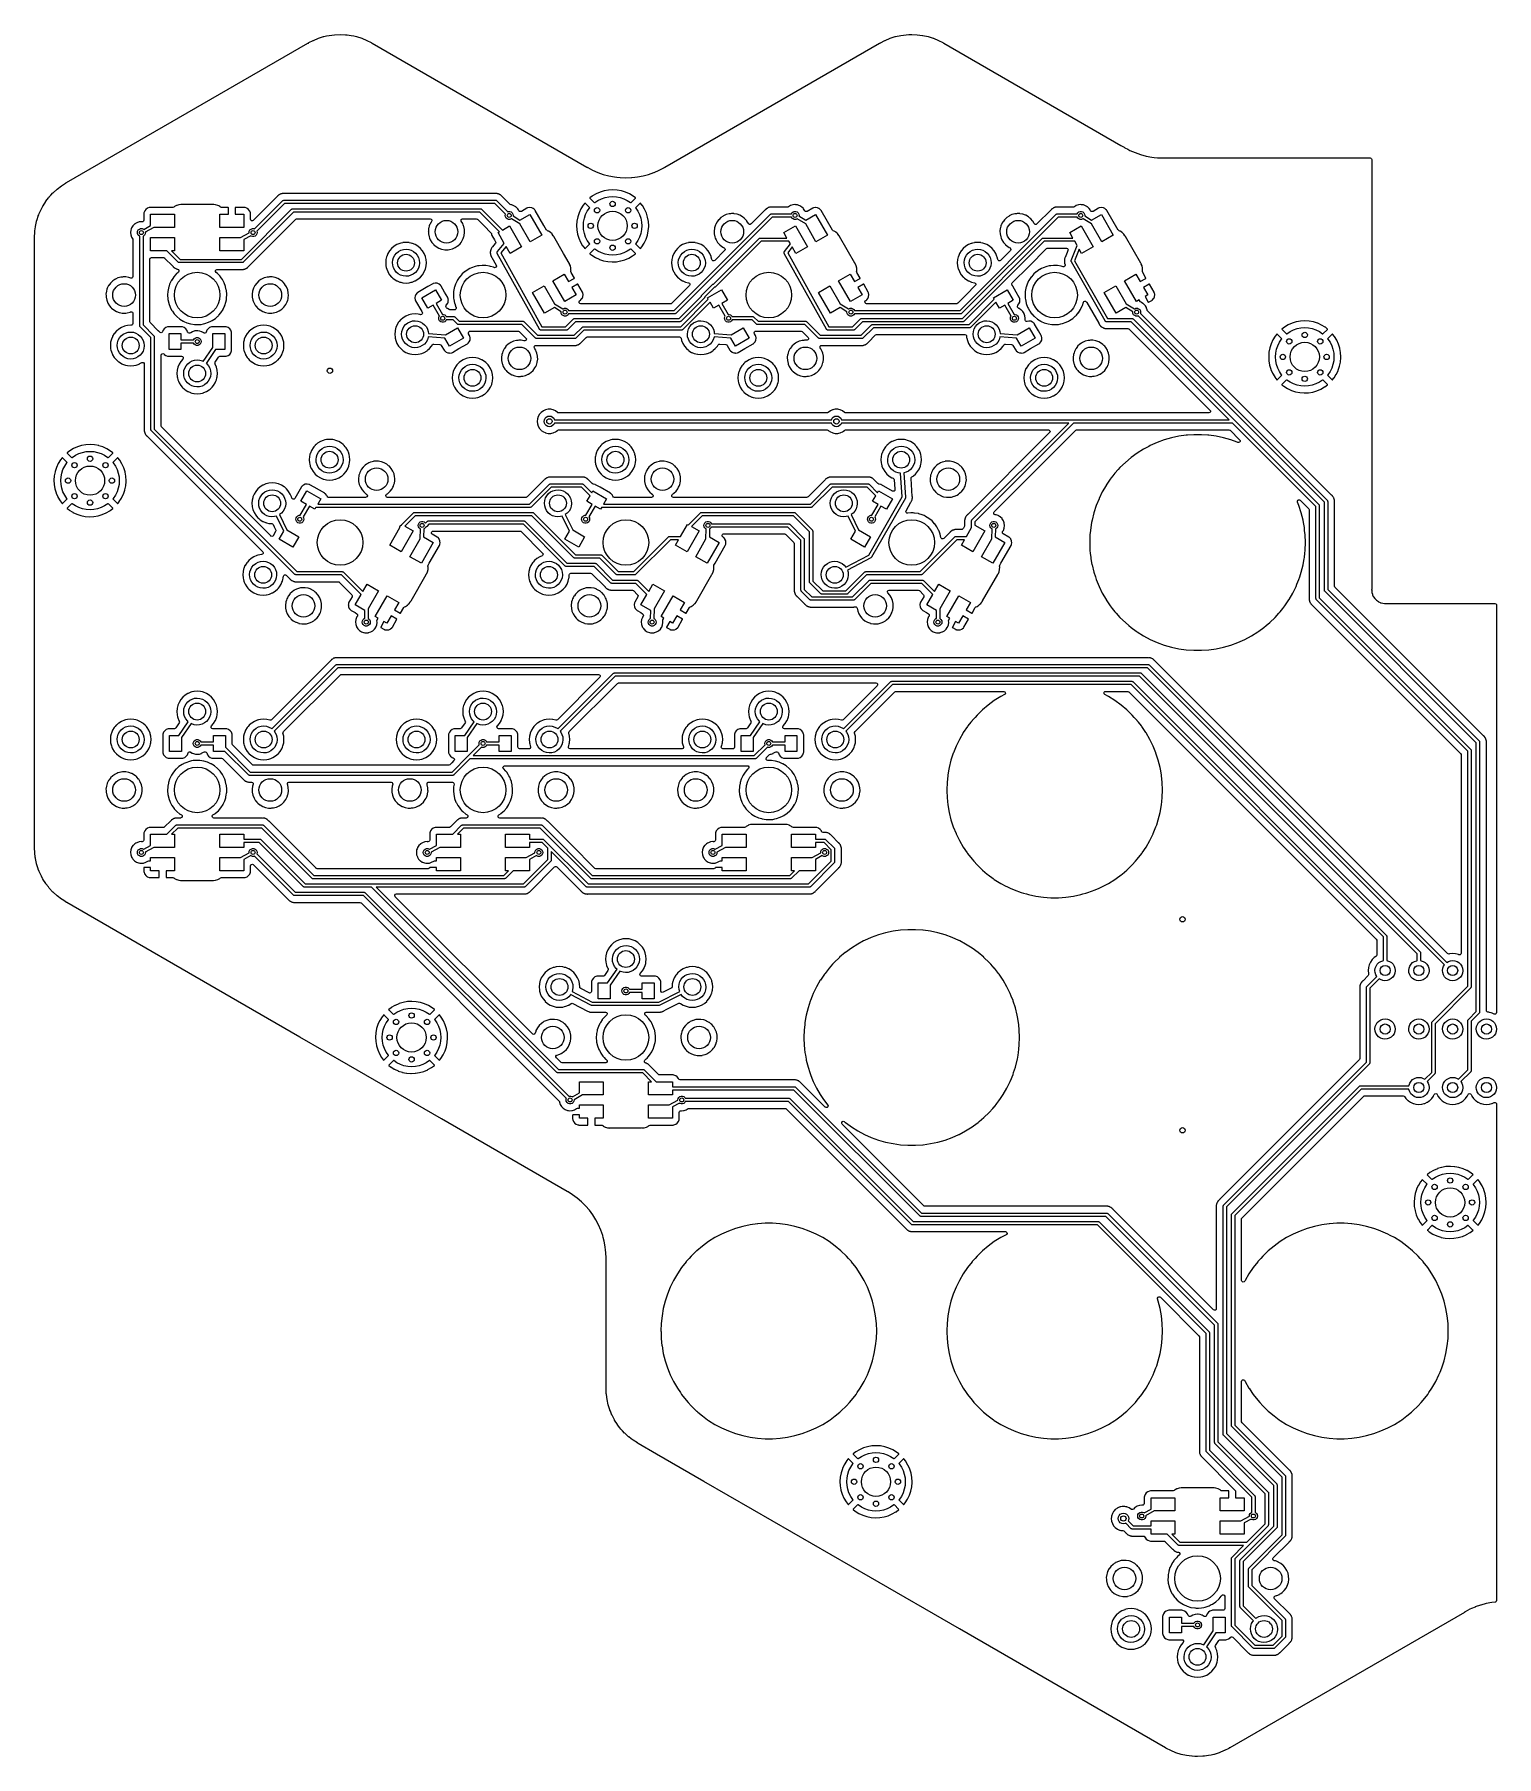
# Model space of a CAD drawing. Extents: x 144 to 253, y -181 to -52.
import ezdxf

# ---------------------------------------------------------------- set-up
doc = ezdxf.new("R2010")
doc.units = 0
doc.layers.add('BLACK', color=7, linetype='CONTINUOUS')

msp = doc.modelspace()

# ---------------------------------------------------------------- linework, layer by layer
at = {"layer": 'BLACK', "linetype": 'CONTINUOUS'}
for p, q in [((164.493, -51.978), (164.866, -51.8232)), ((164.866, -51.8232), (164.877, -51.8194)), ((164.877, -51.8194), (165.262, -51.6978)), ((165.262, -51.6978), (165.273, -51.695)), ((165.273, -51.695), (165.47, -51.6512)), ((165.47, -51.6512), (165.668, -51.6074)), ((165.668, -51.6074), (165.679, -51.6055)), ((165.679, -51.6055), (166.079, -51.5527)), ((166.079, -51.5527), (166.08, -51.5527)), ((166.08, -51.5527), (166.09, -51.5518)), ((166.09, -51.5518), (166.495, -51.5341)), ((166.495, -51.5341), (166.505, -51.5341)), ((166.505, -51.5341), (166.91, -51.5518)), ((166.91, -51.5518), (166.92, -51.5527)), ((166.92, -51.5527), (167.03, -51.5672)), ((167.03, -51.5672), (167.321, -51.6055)), ((167.321, -51.6055), (167.332, -51.6074)), ((167.332, -51.6074), (167.53, -51.6512)), ((167.53, -51.6512), (167.727, -51.695)), ((167.727, -51.695), (167.738, -51.6978)), ((167.738, -51.6978), (168.123, -51.8194)), ((168.123, -51.8194), (168.134, -51.8232)), ((168.134, -51.8232), (168.507, -51.978)), ((207.493, -51.978), (207.866, -51.8232)), ((207.866, -51.8232), (207.877, -51.8194)), ((207.877, -51.8194), (208.262, -51.6978)), ((208.262, -51.6978), (208.273, -51.695)), ((208.273, -51.695), (208.668, -51.6074)), ((208.668, -51.6074), (208.679, -51.6055)), ((208.679, -51.6055), (209.08, -51.5527)), ((209.08, -51.5527), (209.09, -51.5518)), ((209.09, -51.5518), (209.292, -51.543)), ((209.292, -51.543), (209.495, -51.5341)), ((209.495, -51.5341), (209.505, -51.5341)), ((209.505, -51.5341), (209.91, -51.5518)), ((209.91, -51.5518), (209.92, -51.5527)), ((209.92, -51.5527), (210.321, -51.6055)), ((210.321, -51.6055), (210.332, -51.6074)), ((210.332, -51.6074), (210.727, -51.695)), ((210.727, -51.695), (210.738, -51.6978)), ((210.738, -51.6978), (211.123, -51.8194)), ((211.123, -51.8194), (211.134, -51.8232)), ((211.134, -51.8232), (211.507, -51.978)), ((145.925, -62.6765), (164.076, -52.1966)), ((164.076, -52.1966), (164.094, -52.1882)), ((164.094, -52.1882), (164.108, -52.1828)), ((164.108, -52.1828), (164.116, -52.1795)), ((164.108, -52.1828), (164.108, -52.1828)), ((164.116, -52.1795), (164.132, -52.167)), ((164.132, -52.167), (164.151, -52.1553)), ((164.151, -52.1553), (164.158, -52.1518)), ((164.158, -52.1518), (164.483, -51.9826)), ((164.483, -51.9826), (164.493, -51.978)), ((168.507, -51.978), (168.517, -51.9826)), ((168.517, -51.9826), (168.842, -52.1519)), ((168.842, -52.1519), (168.863, -52.1655)), ((168.863, -52.1655), (168.873, -52.1733)), ((168.873, -52.1733), (168.902, -52.1855)), ((168.902, -52.1855), (168.917, -52.1927)), ((168.917, -52.1927), (185.065, -61.5159)), ((190.928, -61.5198), (207.076, -52.1966)), ((207.076, -52.1966), (207.094, -52.1882)), ((207.094, -52.1882), (207.116, -52.1795)), ((207.116, -52.1795), (207.132, -52.167)), ((207.132, -52.167), (207.151, -52.1553)), ((207.151, -52.1553), (207.483, -51.9826)), ((207.483, -51.9826), (207.493, -51.978)), ((211.507, -51.978), (211.517, -51.9826)), ((211.517, -51.9826), (211.842, -52.1519)), ((211.842, -52.1519), (211.863, -52.1655)), ((211.863, -52.1655), (211.866, -52.1676)), ((211.866, -52.1676), (211.873, -52.1733)), ((211.873, -52.1733), (211.902, -52.1855)), ((211.902, -52.1855), (211.917, -52.1927)), ((211.917, -52.1927), (225.241, -59.8856)), ((225.241, -59.8856), (225.477, -60.0218)), ((225.477, -60.0218), (225.494, -60.0338)), ((225.494, -60.0338), (225.51, -60.0465)), ((225.51, -60.0465), (225.521, -60.0529)), ((225.521, -60.0529), (225.525, -60.0547)), ((225.525, -60.0547), (225.526, -60.0549)), ((225.526, -60.0549), (225.537, -60.0602)), ((225.537, -60.0602), (225.746, -60.1705)), ((225.746, -60.1705), (225.903, -60.254)), ((225.903, -60.254), (225.906, -60.2549)), ((225.906, -60.2549), (225.906, -60.2549)), ((225.906, -60.2549), (226.298, -60.4259)), ((226.298, -60.4259), (226.298, -60.4259)), ((226.298, -60.4259), (226.3, -60.4269)), ((226.3, -60.4269), (226.302, -60.4276)), ((226.302, -60.4276), (226.302, -60.4276)), ((226.302, -60.4276), (226.706, -60.5689)), ((226.706, -60.5689), (226.706, -60.5689)), ((226.706, -60.5689), (226.708, -60.5697)), ((226.708, -60.5697), (226.71, -60.5703)), ((226.71, -60.5703), (226.71, -60.5703)), ((226.71, -60.5703), (227.123, -60.681)), ((227.123, -60.681), (227.123, -60.681)), ((227.123, -60.681), (227.126, -60.6816)), ((227.126, -60.6816), (227.55, -60.762)), ((227.55, -60.762), (227.729, -60.7821)), ((227.729, -60.7821), (227.978, -60.8101)), ((227.978, -60.8101), (227.978, -60.8101)), ((227.978, -60.8101), (227.98, -60.8104)), ((227.98, -60.8104), (228.38, -60.8254)), ((228.38, -60.8254), (228.39, -60.8264)), ((228.39, -60.8264), (228.39, -60.8264)), ((228.39, -60.8264), (228.395, -60.8268)), ((228.395, -60.8268), (228.4, -60.8276)), ((228.4, -60.8276), (228.406, -60.8277)), ((228.406, -60.8277), (228.407, -60.8277)), ((228.407, -60.8277), (228.407, -60.8277)), ((228.407, -60.8277), (228.412, -60.8278)), ((228.412, -60.8278), (228.44, -60.8238)), ((228.44, -60.8238), (228.458, -60.8225)), ((228.458, -60.8225), (243.976, -60.8225)), ((243.976, -60.8225), (244.044, -60.8425)), ((244.044, -60.8425), (244.091, -60.8962)), ((244.091, -60.8962), (244.102, -60.9485)), ((185.065, -61.5159), (185.082, -61.5278)), ((185.082, -61.5278), (185.098, -61.5406)), ((185.098, -61.5406), (185.108, -61.547)), ((185.108, -61.547), (185.113, -61.5488)), ((185.113, -61.5488), (185.113, -61.549)), ((185.113, -61.549), (185.125, -61.5543)), ((185.125, -61.5543), (185.491, -61.748)), ((185.491, -61.748), (185.493, -61.749)), ((185.493, -61.749), (185.493, -61.749)), ((185.493, -61.749), (185.885, -61.92)), ((185.885, -61.92), (185.885, -61.92)), ((185.885, -61.92), (185.888, -61.921)), ((185.888, -61.921), (185.89, -61.9217)), ((185.89, -61.9217), (185.89, -61.9217)), ((185.89, -61.9217), (186.293, -62.063)), ((186.293, -62.063), (186.293, -62.063)), ((186.293, -62.063), (186.296, -62.0638)), ((186.296, -62.0638), (186.298, -62.0644)), ((186.298, -62.0644), (186.298, -62.0644)), ((186.298, -62.0644), (186.711, -62.1751)), ((186.711, -62.1751), (186.711, -62.1751)), ((186.711, -62.1751), (186.713, -62.1757)), ((186.713, -62.1757), (187.138, -62.2561)), ((188.862, -62.2561), (189.287, -62.1757)), ((189.287, -62.1757), (189.289, -62.1751)), ((189.289, -62.1751), (189.702, -62.0644)), ((189.289, -62.1751), (189.289, -62.1751)), ((189.702, -62.0644), (189.704, -62.0638)), ((189.702, -62.0644), (189.702, -62.0644)), ((189.704, -62.0638), (189.707, -62.063)), ((189.707, -62.063), (190.11, -61.9217)), ((189.707, -62.063), (189.707, -62.063)), ((190.11, -61.9217), (190.112, -61.921)), ((190.11, -61.9217), (190.11, -61.9217)), ((190.112, -61.921), (190.115, -61.92)), ((190.115, -61.92), (190.507, -61.749)), ((190.115, -61.92), (190.115, -61.92)), ((190.507, -61.749), (190.509, -61.748)), ((190.507, -61.749), (190.507, -61.749)), ((190.509, -61.748), (190.863, -61.561)), ((190.863, -61.561), (190.872, -61.5569)), ((190.872, -61.5569), (190.876, -61.5548)), ((190.872, -61.5569), (190.872, -61.5569)), ((190.876, -61.5548), (190.881, -61.5531)), ((190.881, -61.5531), (190.885, -61.5508)), ((190.885, -61.5508), (190.887, -61.5494)), ((190.885, -61.5508), (190.885, -61.5508)), ((190.887, -61.5494), (190.892, -61.547)), ((190.887, -61.5494), (190.887, -61.5494)), ((190.892, -61.547), (190.914, -61.5298)), ((190.914, -61.5298), (190.928, -61.5198)), ((244.102, -60.9485), (244.102, -93.2813)), ((144.752, -63.6184), (144.899, -63.4581)), ((144.899, -63.4581), (144.907, -63.4503)), ((144.907, -63.4503), (145.205, -63.1771)), ((145.205, -63.1771), (145.213, -63.17)), ((145.213, -63.17), (145.534, -62.9238)), ((145.534, -62.9238), (145.543, -62.9175)), ((145.543, -62.9175), (145.852, -62.7206)), ((145.852, -62.7206), (145.875, -62.7094)), ((145.875, -62.7093), (145.886, -62.7049)), ((145.875, -62.7094), (145.875, -62.7093)), ((145.886, -62.7049), (145.911, -62.6855)), ((145.911, -62.6855), (145.925, -62.6765)), ((186.051, -63.3921), (185.759, -63.521)), ((186.058, -63.3894), (186.051, -63.3921)), ((186.363, -63.2964), (186.058, -63.3894)), ((186.37, -63.2947), (186.363, -63.2964)), ((186.684, -63.239), (186.37, -63.2947)), ((186.692, -63.2382), (186.684, -63.239)), ((187.01, -63.2206), (186.692, -63.2382)), ((187.018, -63.2207), (187.01, -63.2206)), ((187.336, -63.2415), (187.018, -63.2207)), ((187.138, -62.2561), (187.317, -62.2762)), ((187.317, -62.2762), (187.566, -62.3042)), ((187.344, -63.2425), (187.336, -63.2415)), ((187.657, -63.3014), (187.344, -63.2425)), ((187.566, -62.3042), (187.566, -62.3042)), ((187.566, -62.3042), (187.568, -62.3045)), ((187.568, -62.3045), (188, -62.3207)), ((187.665, -63.3033), (187.657, -63.3014)), ((187.969, -63.3994), (187.665, -63.3033)), ((187.976, -63.4021), (187.969, -63.3994)), ((188.266, -63.5342), (187.976, -63.4021)), ((188, -62.3207), (188.432, -62.3045)), ((188.432, -62.3045), (188.434, -62.3042)), ((188.434, -62.3042), (188.683, -62.2762)), ((188.434, -62.3042), (188.434, -62.3042)), ((188.683, -62.2762), (188.862, -62.2561)), ((143.957, -64.8039), (144.066, -64.5931)), ((144.066, -64.5931), (144.143, -64.4451)), ((144.143, -64.4451), (144.149, -64.4356)), ((144.149, -64.4356), (144.158, -64.4214)), ((144.158, -64.4214), (144.366, -64.0945)), ((144.366, -64.0945), (144.373, -64.0855)), ((144.373, -64.0855), (144.564, -63.836)), ((144.564, -63.836), (144.619, -63.7647)), ((144.619, -63.7647), (144.626, -63.7563)), ((144.626, -63.7563), (144.67, -63.7079)), ((144.67, -63.7079), (144.752, -63.6184)), ((151.887, -64.6991), (151.799, -64.8157)), ((152.003, -64.6118), (151.887, -64.6991)), ((152.14, -64.5606), (152.003, -64.6118)), ((152.202, -64.5539), (152.14, -64.5606)), ((153.91, -64.5539), (152.202, -64.5539)), ((153.924, -64.553), (153.91, -64.5539)), ((153.99, -64.5253), (153.924, -64.553)), ((154.043, -64.4814), (153.99, -64.5253)), ((154.055, -64.4749), (154.043, -64.4814)), ((154.195, -64.4), (154.055, -64.4749)), ((154.201, -64.3971), (154.195, -64.4)), ((154.195, -64.4), (154.195, -64.4)), ((154.207, -64.3953), (154.201, -64.3971)), ((154.366, -64.3469), (154.207, -64.3953)), ((154.207, -64.3953), (154.207, -64.3953)), ((154.372, -64.3451), (154.366, -64.3469)), ((154.366, -64.3469), (154.366, -64.3469)), ((154.529, -64.3297), (154.372, -64.3451)), ((154.534, -64.329), (154.529, -64.3297)), ((154.55, -64.3268), (154.534, -64.329)), ((154.555, -64.3268), (154.55, -64.3268)), ((154.556, -64.3269), (154.555, -64.3268)), ((154.555, -64.3268), (154.555, -64.3268)), ((154.563, -64.3269), (154.556, -64.3269)), ((154.579, -64.3297), (154.563, -64.3269)), ((154.582, -64.3303), (154.579, -64.3297)), ((154.603, -64.332), (154.582, -64.3303)), ((156.905, -64.332), (154.603, -64.332)), ((156.922, -64.3307), (156.905, -64.332)), ((156.926, -64.3303), (156.922, -64.3307)), ((156.95, -64.3268), (156.926, -64.3303)), ((156.955, -64.3268), (156.95, -64.3268)), ((156.956, -64.3269), (156.955, -64.3268)), ((156.955, -64.3268), (156.955, -64.3268)), ((156.963, -64.3269), (156.956, -64.3269)), ((156.986, -64.3308), (156.963, -64.3269)), ((156.994, -64.332), (156.986, -64.3308)), ((157.128, -64.3451), (156.994, -64.332)), ((157.134, -64.3469), (157.128, -64.3451)), ((157.293, -64.3953), (157.134, -64.3469)), ((157.134, -64.3469), (157.134, -64.3469)), ((157.299, -64.3971), (157.293, -64.3953)), ((157.293, -64.3953), (157.293, -64.3953)), ((157.305, -64.4), (157.299, -64.3971)), ((157.38, -64.4403), (157.305, -64.4)), ((157.305, -64.4), (157.305, -64.4)), ((157.457, -64.4814), (157.38, -64.4403)), ((157.462, -64.4853), (157.457, -64.4814)), ((157.511, -64.5258), (157.462, -64.4853)), ((157.523, -64.5344), (157.511, -64.5258)), ((157.591, -64.5544), (157.523, -64.5344)), ((158.082, -64.5544), (157.591, -64.5544)), ((158.09, -64.5561), (158.082, -64.5544)), ((158.092, -64.5573), (158.09, -64.5561)), ((158.096, -64.5725), (158.092, -64.5573)), ((158.096, -65.0624), (158.096, -64.5725)), ((158.606, -64.5603), (158.604, -64.5679)), ((158.604, -64.5679), (158.604, -65.0624)), ((158.607, -64.5589), (158.606, -64.5603)), ((158.622, -64.5544), (158.607, -64.5589)), ((159.295, -64.5544), (158.622, -64.5544)), ((159.08, -68.455), (162.853, -64.6816)), ((159.301, -64.5548), (159.295, -64.5544)), ((159.352, -64.5603), (159.301, -64.5548)), ((159.368, -64.5639), (159.352, -64.5603)), ((159.488, -64.6091), (159.368, -64.5639)), ((159.504, -64.6176), (159.488, -64.6091)), ((159.606, -64.6941), (159.504, -64.6176)), ((159.618, -64.7067), (159.606, -64.6941)), ((159.695, -64.8087), (159.618, -64.7067)), ((161.782, -63.7124), (159.973, -65.521)), ((160.051, -66.1623), (162.167, -64.0466)), ((162.307, -64.26), (160.231, -66.3358)), ((161.79, -63.7036), (161.782, -63.7124)), ((161.803, -63.6876), (161.79, -63.7036)), ((161.818, -63.6695), (161.803, -63.6876)), ((161.834, -63.6576), (161.818, -63.6695)), ((161.849, -63.6448), (161.834, -63.6576)), ((161.864, -63.6305), (161.849, -63.6448)), ((161.89, -63.6146), (161.864, -63.6305)), ((161.902, -63.6079), (161.89, -63.6146)), ((161.912, -63.6014), (161.902, -63.6079)), ((161.93, -63.5881), (161.912, -63.6014)), ((161.947, -63.5754), (161.93, -63.5881)), ((161.955, -63.5725), (161.947, -63.5754)), ((161.966, -63.568), (161.955, -63.5725)), ((161.955, -63.5725), (161.955, -63.5725)), ((161.984, -63.5593), (161.966, -63.568)), ((161.995, -63.553), (161.984, -63.5593)), ((162.001, -63.549), (161.995, -63.553)), ((161.995, -63.553), (161.995, -63.553)), ((162.044, -63.5366), (162.001, -63.549)), ((162.055, -63.5328), (162.044, -63.5366)), ((162.089, -63.5194), (162.055, -63.5328)), ((162.096, -63.5165), (162.089, -63.5194)), ((162.089, -63.5194), (162.089, -63.5194)), ((162.109, -63.5149), (162.096, -63.5165)), ((162.116, -63.514), (162.109, -63.5149)), ((162.136, -63.51), (162.116, -63.514)), ((162.137, -63.5095), (162.136, -63.51)), ((162.155, -63.5043), (162.137, -63.5095)), ((162.163, -63.5041), (162.155, -63.5043)), ((162.167, -63.5039), (162.163, -63.5041)), ((162.199, -63.5029), (162.167, -63.5039)), ((162.167, -64.0466), (162.184, -64.0333)), ((162.184, -64.0333), (162.187, -64.0298)), ((162.187, -64.0298), (162.19, -64.029)), ((162.19, -64.029), (162.195, -64.0251)), ((162.195, -64.0251), (162.225, -64.0187)), ((162.211, -63.502), (162.199, -63.5029)), ((162.215, -63.5015), (162.211, -63.502)), ((162.211, -63.502), (162.211, -63.502)), ((162.211, -63.502), (162.211, -63.502)), ((162.243, -63.5015), (162.215, -63.5015)), ((162.225, -64.0187), (162.255, -64.01)), ((162.247, -63.5014), (162.243, -63.5015)), ((162.307, -63.4995), (162.247, -63.5014)), ((162.255, -64.01), (178.203, -64.01)), ((162.315, -63.4993), (162.307, -63.4995)), ((162.307, -63.4995), (162.307, -63.4995)), ((178.151, -64.26), (162.307, -64.26)), ((162.323, -63.501), (162.315, -63.4993)), ((162.334, -63.5015), (162.323, -63.501)), ((178.167, -63.5015), (162.334, -63.5015)), ((162.853, -64.6816), (162.871, -64.6683)), ((162.871, -64.6683), (162.874, -64.6648)), ((162.874, -64.6648), (162.877, -64.664)), ((162.877, -64.664), (162.882, -64.6601)), ((162.882, -64.6601), (162.912, -64.6537)), ((162.912, -64.6537), (162.941, -64.645)), ((162.941, -64.645), (177.06, -64.645)), ((177.06, -64.645), (177.082, -64.6482)), ((177.082, -64.6482), (177.087, -64.6479)), ((177.087, -64.6479), (177.089, -64.6492)), ((177.089, -64.6492), (177.096, -64.6501)), ((177.096, -64.6501), (177.122, -64.6668)), ((177.122, -64.6668), (177.149, -64.6816)), ((177.149, -64.6816), (178.718, -66.251)), ((178.939, -65.0485), (178.151, -64.26)), ((178.179, -63.5009), (178.167, -63.5015)), ((178.193, -63.4995), (178.179, -63.5009)), ((178.223, -63.4968), (178.193, -63.4995)), ((178.203, -64.01), (178.225, -64.0132)), ((178.231, -63.498), (178.223, -63.4968)), ((178.225, -64.0132), (178.229, -64.0129)), ((178.229, -64.0129), (178.232, -64.0142)), ((178.243, -63.4999), (178.231, -63.498)), ((178.232, -64.0142), (178.238, -64.0151)), ((178.238, -64.0151), (178.264, -64.0318)), ((178.262, -63.5015), (178.243, -63.4999)), ((178.283, -63.5015), (178.262, -63.5015)), ((178.264, -64.0318), (178.291, -64.0466)), ((178.29, -63.5035), (178.283, -63.5015)), ((178.325, -63.5125), (178.29, -63.5035)), ((178.29, -63.5035), (178.29, -63.5035)), ((178.291, -64.0466), (179.119, -64.875)), ((178.337, -63.5149), (178.325, -63.5125)), ((178.373, -63.5206), (178.337, -63.5149)), ((178.381, -63.5218), (178.373, -63.5206)), ((178.373, -63.5206), (178.373, -63.5206)), ((178.388, -63.525), (178.381, -63.5218)), ((178.399, -63.5299), (178.388, -63.525)), ((178.388, -63.525), (178.388, -63.525)), ((178.418, -63.5363), (178.399, -63.5299)), ((178.438, -63.5413), (178.418, -63.5363)), ((178.476, -63.5626), (178.438, -63.5413)), ((178.487, -63.5678), (178.476, -63.5626)), ((178.52, -63.5822), (178.487, -63.5678)), ((178.528, -63.5854), (178.52, -63.5822)), ((178.52, -63.5822), (178.52, -63.5822)), ((178.543, -63.5974), (178.528, -63.5854)), ((178.544, -63.5978), (178.543, -63.5974)), ((178.56, -63.6087), (178.544, -63.5978)), ((178.571, -63.6146), (178.56, -63.6087)), ((178.578, -63.6184), (178.571, -63.6146)), ((178.571, -63.6146), (178.571, -63.6146)), ((178.597, -63.6361), (178.578, -63.6184)), ((178.61, -63.6487), (178.597, -63.6361)), ((178.619, -63.6564), (178.61, -63.6487)), ((178.622, -63.6589), (178.619, -63.6564)), ((178.642, -63.6786), (178.622, -63.6589)), ((178.645, -63.6814), (178.642, -63.6786)), ((178.695, -63.728), (178.645, -63.6814)), ((178.699, -63.7345), (178.695, -63.728)), ((178.706, -63.7427), (178.699, -63.7345)), ((179.282, -64.3186), (178.706, -63.7427)), ((179.291, -64.3267), (179.282, -64.3186)), ((179.356, -64.3546), (179.291, -64.3267)), ((179.399, -64.3597), (179.356, -64.3546)), ((179.406, -64.3606), (179.399, -64.3597)), ((179.399, -64.3597), (179.399, -64.3597)), ((179.413, -64.3629), (179.406, -64.3606)), ((179.517, -64.4), (179.413, -64.3629)), ((179.413, -64.3629), (179.413, -64.3629)), ((179.577, -64.4214), (179.517, -64.4)), ((179.667, -64.4785), (179.577, -64.4214)), ((179.719, -64.5116), (179.667, -64.4785)), ((179.73, -64.5186), (179.719, -64.5116)), ((179.735, -64.5236), (179.73, -64.5186)), ((179.848, -64.6369), (179.735, -64.5236)), ((179.735, -64.5236), (179.735, -64.5236)), ((179.858, -64.6473), (179.848, -64.6369)), ((179.862, -64.6533), (179.858, -64.6473)), ((179.91, -64.7301), (179.862, -64.6533)), ((179.951, -64.7959), (179.91, -64.7301)), ((180.551, -64.6057), (180.138, -64.8438)), ((180.608, -64.5804), (180.551, -64.6057)), ((180.616, -64.5791), (180.608, -64.5804)), ((180.743, -64.558), (180.616, -64.5791)), ((180.616, -64.5791), (180.616, -64.5791)), ((180.752, -64.5565), (180.743, -64.558)), ((180.743, -64.558), (180.743, -64.558)), ((180.896, -64.5739), (180.752, -64.5565)), ((180.919, -64.5836), (180.896, -64.5739)), ((181.022, -64.6276), (180.919, -64.5836)), ((181.03, -64.6311), (181.022, -64.6276)), ((181.022, -64.6276), (181.022, -64.6276)), ((181.088, -64.679), (181.03, -64.6311)), ((181.137, -64.7187), (181.088, -64.679)), ((181.143, -64.7237), (181.137, -64.7187)), ((181.137, -64.7187), (181.137, -64.7187)), ((181.18, -64.7742), (181.143, -64.7237)), ((181.835, -65.9087), (181.18, -64.7742)), ((184.607, -64.6548), (184.474, -64.9444)), ((184.611, -64.6481), (184.607, -64.6548)), ((184.778, -64.3766), (184.611, -64.6481)), ((184.783, -64.3704), (184.778, -64.3766)), ((184.903, -64.2196), (184.783, -64.3704)), ((184.914, -64.2119), (184.903, -64.2196)), ((184.926, -64.219), (184.914, -64.2119)), ((185.277, -64.5691), (184.926, -64.219)), ((185.095, -64.8333), (185.255, -64.5941)), ((185.255, -64.5941), (185.277, -64.5691)), ((185.286, -63.8351), (185.278, -63.8468)), ((185.278, -63.8468), (185.285, -63.8586)), ((185.285, -63.8586), (185.636, -64.2099)), ((185.472, -63.6918), (185.286, -63.8351)), ((185.478, -63.6876), (185.472, -63.6918)), ((185.752, -63.5245), (185.478, -63.6876)), ((185.636, -64.2099), (185.661, -64.188)), ((185.661, -64.188), (185.9, -64.0281)), ((185.759, -63.521), (185.752, -63.5245)), ((185.9, -64.0281), (186.158, -63.9008)), ((186.158, -63.9008), (186.431, -63.8083)), ((186.431, -63.8083), (186.713, -63.7522)), ((186.713, -63.7522), (187, -63.7333)), ((187, -63.7333), (187.287, -63.7522)), ((187.287, -63.7522), (187.569, -63.8083)), ((187.569, -63.8083), (187.842, -63.9008)), ((187.842, -63.9008), (188.1, -64.0281)), ((188.1, -64.0281), (188.339, -64.188)), ((188.273, -63.5377), (188.266, -63.5342)), ((188.545, -63.7036), (188.273, -63.5377)), ((188.339, -64.188), (188.364, -64.2099)), ((188.364, -64.2099), (188.715, -63.8596)), ((188.551, -63.7079), (188.545, -63.7036)), ((188.714, -63.836), (188.551, -63.7079)), ((188.722, -63.8467), (188.714, -63.836)), ((188.715, -63.8596), (188.722, -63.8467)), ((189.074, -64.2181), (188.723, -64.5691)), ((188.723, -64.5691), (188.745, -64.5941)), ((188.745, -64.5941), (188.905, -64.8333)), ((189.086, -64.2115), (189.074, -64.2181)), ((189.098, -64.22), (189.086, -64.2115)), ((189.233, -64.3937), (189.098, -64.22)), ((189.238, -64.4), (189.233, -64.3937)), ((189.402, -64.6732), (189.238, -64.4)), ((189.406, -64.6799), (189.402, -64.6732)), ((189.536, -64.9709), (189.406, -64.6799)), ((198.484, -64.7301), (197.619, -65.5952)), ((198.492, -64.7213), (198.484, -64.7301)), ((198.515, -64.6933), (198.492, -64.7213)), ((198.52, -64.6872), (198.515, -64.6933)), ((198.515, -64.6933), (198.515, -64.6933)), ((198.536, -64.6753), (198.52, -64.6872)), ((198.551, -64.6625), (198.536, -64.6753)), ((198.566, -64.6482), (198.551, -64.6625)), ((198.573, -64.6441), (198.566, -64.6482)), ((198.604, -64.6256), (198.573, -64.6441)), ((198.573, -64.6441), (198.573, -64.6441)), ((198.614, -64.6191), (198.604, -64.6256)), ((198.643, -64.5978), (198.614, -64.6191)), ((198.65, -64.5931), (198.643, -64.5978)), ((198.643, -64.5978), (198.643, -64.5978)), ((198.668, -64.5857), (198.65, -64.5931)), ((198.686, -64.577), (198.668, -64.5857)), ((198.697, -64.5707), (198.686, -64.577)), ((198.704, -64.5667), (198.697, -64.5707)), ((198.745, -64.5548), (198.704, -64.5667)), ((198.746, -64.5543), (198.745, -64.5548)), ((198.757, -64.5505), (198.746, -64.5543)), ((198.791, -64.5371), (198.757, -64.5505)), ((198.798, -64.5342), (198.791, -64.5371)), ((198.791, -64.5371), (198.791, -64.5371)), ((198.818, -64.5317), (198.798, -64.5342)), ((198.838, -64.5277), (198.818, -64.5317)), ((198.85, -64.5242), (198.838, -64.5277)), ((198.857, -64.522), (198.85, -64.5242)), ((198.85, -64.5242), (198.85, -64.5242)), ((198.901, -64.5206), (198.857, -64.522)), ((198.913, -64.5197), (198.901, -64.5206)), ((198.917, -64.5192), (198.913, -64.5197)), ((198.945, -64.5192), (198.917, -64.5192)), ((198.949, -64.5191), (198.945, -64.5192)), ((199.009, -64.5172), (198.949, -64.5191)), ((199.017, -64.517), (199.009, -64.5172)), ((199.009, -64.5172), (199.009, -64.5172)), ((199.025, -64.5187), (199.017, -64.517)), ((199.036, -64.5192), (199.025, -64.5187)), ((200.171, -64.5192), (199.036, -64.5192)), ((200.237, -64.5005), (200.171, -64.5192)), ((200.374, -64.4165), (200.237, -64.5005)), ((200.546, -64.3581), (200.374, -64.4165)), ((200.553, -64.3573), (200.546, -64.3581)), ((200.719, -64.3398), (200.553, -64.3573)), ((200.553, -64.3573), (200.553, -64.3573)), ((200.726, -64.3391), (200.719, -64.3398)), ((200.719, -64.3398), (200.719, -64.3398)), ((200.776, -64.3451), (200.726, -64.3391)), ((200.899, -64.3597), (200.776, -64.3451)), ((200.906, -64.3606), (200.899, -64.3597)), ((200.899, -64.3597), (200.899, -64.3597)), ((200.913, -64.3629), (200.906, -64.3606)), ((201.017, -64.4), (200.913, -64.3629)), ((200.913, -64.3629), (200.913, -64.3629)), ((201.077, -64.4214), (201.017, -64.4)), ((201.167, -64.4785), (201.077, -64.4214)), ((201.219, -64.5116), (201.167, -64.4785)), ((201.23, -64.5186), (201.219, -64.5116)), ((201.235, -64.5236), (201.23, -64.5186)), ((201.348, -64.6369), (201.235, -64.5236)), ((201.235, -64.5236), (201.235, -64.5236)), ((201.358, -64.6473), (201.348, -64.6369)), ((201.362, -64.6533), (201.358, -64.6473)), ((201.41, -64.7301), (201.362, -64.6533)), ((201.451, -64.7959), (201.41, -64.7301)), ((202.051, -64.6057), (201.638, -64.8438)), ((202.108, -64.5804), (202.051, -64.6057)), ((202.116, -64.5791), (202.108, -64.5804)), ((202.243, -64.558), (202.116, -64.5791)), ((202.116, -64.5791), (202.116, -64.5791)), ((202.252, -64.5565), (202.243, -64.558)), ((202.243, -64.558), (202.243, -64.558)), ((202.396, -64.5739), (202.252, -64.5565)), ((202.419, -64.5836), (202.396, -64.5739)), ((202.522, -64.6276), (202.419, -64.5836)), ((202.53, -64.6311), (202.522, -64.6276)), ((202.522, -64.6276), (202.522, -64.6276)), ((202.588, -64.679), (202.53, -64.6311)), ((202.637, -64.7187), (202.588, -64.679)), ((202.643, -64.7237), (202.637, -64.7187)), ((202.637, -64.7187), (202.637, -64.7187)), ((202.68, -64.7742), (202.643, -64.7237)), ((203.534, -66.2532), (202.68, -64.7742)), ((219.984, -64.7301), (218.919, -65.7947)), ((219.992, -64.7213), (219.984, -64.7301)), ((220.004, -64.7067), (219.992, -64.7213)), ((220.02, -64.6872), (220.004, -64.7067)), ((220.036, -64.6753), (220.02, -64.6872)), ((220.051, -64.6625), (220.036, -64.6753)), ((220.066, -64.6482), (220.051, -64.6625)), ((220.073, -64.6441), (220.066, -64.6482)), ((220.104, -64.6256), (220.073, -64.6441)), ((220.073, -64.6441), (220.073, -64.6441)), ((220.114, -64.6191), (220.104, -64.6256)), ((220.143, -64.5978), (220.114, -64.6191)), ((220.15, -64.5931), (220.143, -64.5978)), ((220.143, -64.5978), (220.143, -64.5978)), ((220.168, -64.5857), (220.15, -64.5931)), ((220.186, -64.577), (220.168, -64.5857)), ((220.197, -64.5707), (220.186, -64.577)), ((220.204, -64.5667), (220.197, -64.5707)), ((220.245, -64.5548), (220.204, -64.5667)), ((220.246, -64.5543), (220.245, -64.5548)), ((220.257, -64.5505), (220.246, -64.5543)), ((220.291, -64.5371), (220.257, -64.5505)), ((220.298, -64.5342), (220.291, -64.5371)), ((220.291, -64.5371), (220.291, -64.5371)), ((220.318, -64.5317), (220.298, -64.5342)), ((220.338, -64.5277), (220.318, -64.5317)), ((220.35, -64.5242), (220.338, -64.5277)), ((220.357, -64.522), (220.35, -64.5242)), ((220.35, -64.5242), (220.35, -64.5242)), ((220.401, -64.5206), (220.357, -64.522)), ((220.413, -64.5197), (220.401, -64.5206)), ((220.417, -64.5192), (220.413, -64.5197)), ((220.445, -64.5192), (220.417, -64.5192)), ((220.449, -64.5191), (220.445, -64.5192)), ((220.509, -64.5172), (220.449, -64.5191)), ((220.517, -64.517), (220.509, -64.5172)), ((220.509, -64.5172), (220.509, -64.5172)), ((220.525, -64.5187), (220.517, -64.517)), ((220.536, -64.5192), (220.525, -64.5187)), ((221.671, -64.5192), (220.536, -64.5192)), ((221.737, -64.5005), (221.671, -64.5192)), ((221.874, -64.4165), (221.737, -64.5005)), ((222.046, -64.3581), (221.874, -64.4165)), ((222.053, -64.3573), (222.046, -64.3581)), ((222.219, -64.3398), (222.053, -64.3573)), ((222.053, -64.3573), (222.053, -64.3573)), ((222.226, -64.3391), (222.219, -64.3398)), ((222.219, -64.3398), (222.219, -64.3398)), ((222.276, -64.3451), (222.226, -64.3391)), ((222.399, -64.3597), (222.276, -64.3451)), ((222.406, -64.3606), (222.399, -64.3597)), ((222.399, -64.3597), (222.399, -64.3597)), ((222.413, -64.3629), (222.406, -64.3606)), ((222.517, -64.4), (222.413, -64.3629)), ((222.413, -64.3629), (222.413, -64.3629)), ((222.577, -64.4214), (222.517, -64.4)), ((222.667, -64.4785), (222.577, -64.4214)), ((222.719, -64.5116), (222.667, -64.4785)), ((222.73, -64.5186), (222.719, -64.5116)), ((222.735, -64.5236), (222.73, -64.5186)), ((222.848, -64.6369), (222.735, -64.5236)), ((222.735, -64.5236), (222.735, -64.5236)), ((222.858, -64.6473), (222.848, -64.6369)), ((222.862, -64.6533), (222.858, -64.6473)), ((222.91, -64.7301), (222.862, -64.6533)), ((222.951, -64.7959), (222.91, -64.7301)), ((223.551, -64.6057), (223.138, -64.8438)), ((223.608, -64.5804), (223.551, -64.6057)), ((223.616, -64.5791), (223.608, -64.5804)), ((223.743, -64.558), (223.616, -64.5791)), ((223.616, -64.5791), (223.616, -64.5791)), ((223.752, -64.5565), (223.743, -64.558)), ((223.743, -64.558), (223.743, -64.558)), ((223.896, -64.5739), (223.752, -64.5565)), ((223.919, -64.5836), (223.896, -64.5739)), ((224.022, -64.6276), (223.919, -64.5836)), ((224.03, -64.6311), (224.022, -64.6276)), ((224.022, -64.6276), (224.022, -64.6276)), ((224.088, -64.679), (224.03, -64.6311)), ((224.137, -64.7187), (224.088, -64.679)), ((224.143, -64.7237), (224.137, -64.7187)), ((224.137, -64.7187), (224.137, -64.7187)), ((224.18, -64.7742), (224.143, -64.7237)), ((225.034, -66.2532), (224.18, -64.7742)), ((143.538, -66.3126), (143.58, -65.9998)), ((143.58, -65.9998), (143.582, -65.989)), ((143.582, -65.9879), (143.667, -65.6047)), ((143.582, -65.989), (143.582, -65.9879)), ((143.667, -65.6047), (143.669, -65.5941)), ((143.669, -65.5941), (143.672, -65.5835)), ((143.672, -65.5835), (143.711, -65.4587)), ((143.711, -65.4587), (143.794, -65.1978)), ((143.794, -65.1978), (143.797, -65.1875)), ((143.797, -65.1875), (143.826, -65.117)), ((143.826, -65.117), (143.868, -65.0175)), ((143.868, -65.0175), (143.952, -64.8138)), ((143.952, -64.8138), (143.957, -64.8039)), ((150.821, -66.0782), (150.819, -66.0849)), ((150.919, -65.9258), (150.821, -66.0782)), ((151.031, -65.8164), (150.919, -65.9258)), ((151.044, -65.8038), (151.031, -65.8164)), ((151.049, -65.7989), (151.044, -65.8038)), ((151.044, -65.8038), (151.044, -65.8038)), ((151.055, -65.7952), (151.049, -65.7989)), ((151.198, -65.7075), (151.055, -65.7952)), ((151.055, -65.7952), (151.055, -65.7952)), ((151.204, -65.7038), (151.198, -65.7075)), ((151.375, -65.6454), (151.204, -65.7038)), ((151.382, -65.6446), (151.375, -65.6454)), ((151.549, -65.6271), (151.382, -65.6446)), ((151.382, -65.6446), (151.382, -65.6446)), ((151.556, -65.6264), (151.549, -65.6271)), ((151.549, -65.6271), (151.549, -65.6271)), ((151.578, -65.629), (151.556, -65.6264)), ((151.601, -65.6318), (151.578, -65.629)), ((151.668, -65.6213), (151.601, -65.6318)), ((151.721, -65.5748), (151.668, -65.6213)), ((151.742, -65.5066), (151.721, -65.5748)), ((151.725, -66.2013), (152.25, -65.9135)), ((151.748, -64.9521), (151.742, -65.0143)), ((151.742, -65.0143), (151.742, -65.5066)), ((151.799, -64.8157), (151.748, -64.9521)), ((152.498, -66.0624), (151.846, -66.42)), ((152.25, -65.9135), (152.25, -65.0624)), ((152.25, -65.0624), (154.05, -65.0624)), ((154.05, -66.0624), (152.498, -66.0624)), ((154.05, -65.0624), (154.05, -66.0624)), ((157.45, -66.0624), (157.45, -65.0624)), ((157.45, -65.0624), (158.096, -65.0624)), ((159.25, -66.0624), (157.45, -66.0624)), ((158.604, -65.0624), (159.25, -65.0624)), ((162.993, -64.895), (159.22, -68.6684)), ((159.25, -65.0624), (159.25, -66.0624)), ((159.605, -69.0026), (163.167, -65.4404)), ((159.703, -64.8243), (159.695, -64.8087)), ((159.748, -64.9448), (159.703, -64.8243)), ((159.752, -64.96), (159.748, -64.9448)), ((159.758, -65.0109), (159.752, -64.96)), ((159.758, -65.0177), (159.758, -65.0109)), ((159.758, -65.4319), (159.758, -65.0177)), ((159.758, -65.4409), (159.758, -65.4319)), ((159.783, -65.5074), (159.758, -65.4409)), ((159.84, -65.55), (159.783, -65.5074)), ((159.911, -65.555), (159.84, -65.55)), ((159.973, -65.521), (159.911, -65.555)), ((177.009, -64.895), (162.993, -64.895)), ((163.167, -65.4404), (163.229, -65.4064)), ((163.229, -65.4064), (163.256, -65.4035)), ((163.256, -65.4035), (173.279, -65.4035)), ((173.169, -66.0788), (173.168, -66.0839)), ((173.211, -65.9429), (173.169, -66.0788)), ((173.169, -66.0788), (173.169, -66.0788)), ((173.236, -65.8636), (173.211, -65.9429)), ((173.256, -65.8237), (173.236, -65.8636)), ((173.338, -65.6627), (173.256, -65.8237)), ((173.279, -65.4035), (173.347, -65.4235)), ((173.34, -65.6579), (173.338, -65.6627)), ((173.38, -65.6047), (173.34, -65.6579)), ((173.347, -65.4235), (173.394, -65.4772)), ((173.404, -65.5474), (173.38, -65.6047)), ((173.394, -65.4772), (173.404, -65.5474)), ((175.597, -65.5263), (175.619, -65.4587)), ((175.616, -65.5949), (175.597, -65.5263)), ((175.722, -65.7702), (175.616, -65.5949)), ((175.619, -65.4587), (175.674, -65.4136)), ((175.674, -65.4136), (175.723, -65.4035)), ((175.757, -65.8599), (175.722, -65.7702)), ((175.723, -65.4035), (176.746, -65.4035)), ((175.786, -65.9311), (175.757, -65.8599)), ((175.807, -65.9848), (175.786, -65.9311)), ((175.854, -66.2106), (175.807, -65.9848)), ((176.746, -65.4035), (176.814, -65.4235)), ((176.814, -65.4235), (176.835, -65.4404)), ((176.835, -65.4404), (177.341, -65.9461)), ((178.494, -66.3804), (177.009, -64.895)), ((177.341, -65.9461), (177.843, -66.4487)), ((178.718, -66.251), (179.248, -65.9451)), ((178.92, -65.1527), (178.938, -65.0501)), ((178.938, -65.2553), (178.92, -65.1527)), ((178.938, -65.0501), (178.939, -65.0485)), ((178.991, -65.3455), (178.938, -65.2553)), ((179.07, -65.4125), (178.991, -65.3455)), ((179.168, -65.4481), (179.07, -65.4125)), ((179.119, -64.875), (179.168, -64.8573)), ((179.168, -64.8573), (179.272, -64.8573)), ((179.272, -65.4481), (179.168, -65.4481)), ((179.248, -65.9451), (180.148, -67.504)), ((179.272, -64.8573), (179.37, -64.8929)), ((179.37, -65.4125), (179.272, -65.4481)), ((179.37, -64.8929), (179.45, -64.9599)), ((179.386, -65.3994), (179.37, -65.4125)), ((180.022, -65.7852), (179.386, -65.3994)), ((179.45, -64.9599), (179.502, -65.0501)), ((179.502, -65.0501), (179.52, -65.1527)), ((179.52, -65.1527), (179.515, -65.1851)), ((179.515, -65.1851), (180.026, -65.4956)), ((179.954, -64.8011), (179.951, -64.7959)), ((179.951, -64.7959), (179.951, -64.7959)), ((179.955, -64.8007), (179.954, -64.8011)), ((179.991, -64.8438), (179.955, -64.8007)), ((180.058, -64.867), (179.991, -64.8438)), ((180.797, -67.129), (180.022, -65.7852)), ((180.026, -65.4956), (180.763, -65.0701)), ((180.127, -64.8503), (180.058, -64.867)), ((180.138, -64.8438), (180.127, -64.8503)), ((180.763, -65.0701), (181.663, -66.629)), ((182.034, -66.2532), (181.835, -65.9087)), ((184.31, -65.583), (184.287, -65.9011)), ((184.287, -65.9011), (184.287, -65.9087)), ((184.287, -65.9087), (184.303, -66.2272)), ((184.311, -65.5755), (184.31, -65.583)), ((184.372, -65.2624), (184.311, -65.5755)), ((184.373, -65.255), (184.372, -65.2624)), ((184.471, -64.9515), (184.373, -65.255)), ((184.474, -64.9444), (184.471, -64.9515)), ((184.8, -65.9333), (184.819, -65.6462)), ((184.819, -66.2205), (184.8, -65.9333)), ((184.819, -65.6462), (184.875, -65.3639)), ((184.875, -65.3639), (184.967, -65.0914)), ((184.967, -65.0914), (185.095, -64.8333)), ((188.905, -64.8333), (189.033, -65.0914)), ((189.033, -65.0914), (189.125, -65.3639)), ((189.125, -65.3639), (189.181, -65.6462)), ((189.181, -65.6462), (189.2, -65.9333)), ((189.2, -65.9333), (189.181, -66.2205)), ((189.539, -64.978), (189.536, -64.9709)), ((189.634, -65.2826), (189.539, -64.978)), ((189.635, -65.2899), (189.634, -65.2826)), ((189.693, -65.6037), (189.635, -65.2899)), ((189.686, -66.3118), (189.712, -65.9924)), ((189.694, -65.6112), (189.693, -65.6037)), ((189.713, -65.9311), (189.694, -65.6112)), ((189.712, -65.9879), (189.713, -65.9356)), ((189.712, -65.9924), (189.712, -65.9879)), ((189.713, -65.9356), (189.713, -65.9311)), ((191.631, -72.3023), (198.869, -65.0643)), ((199.009, -65.2777), (191.771, -72.5157)), ((194.669, -66.0788), (194.668, -66.0839)), ((194.711, -65.9429), (194.669, -66.0788)), ((194.669, -66.0788), (194.669, -66.0788)), ((194.736, -65.8636), (194.711, -65.9429)), ((194.756, -65.8237), (194.736, -65.8636)), ((194.838, -65.6627), (194.756, -65.8237)), ((194.84, -65.6579), (194.838, -65.6627)), ((194.868, -65.6213), (194.84, -65.6579)), ((194.975, -65.4771), (194.868, -65.6213)), ((194.978, -65.4728), (194.975, -65.4771)), ((195.145, -65.3136), (194.978, -65.4728)), ((195.317, -65.1978), (195.145, -65.3136)), ((195.332, -65.1877), (195.317, -65.1978)), ((195.336, -65.1848), (195.332, -65.1877)), ((195.332, -65.1877), (195.332, -65.1877)), ((195.487, -65.117), (195.336, -65.1848)), ((195.542, -65.0922), (195.487, -65.117)), ((195.547, -65.09), (195.542, -65.0922)), ((195.542, -65.0922), (195.542, -65.0922)), ((195.552, -65.0887), (195.547, -65.09)), ((195.765, -65.0334), (195.552, -65.0887)), ((195.552, -65.0887), (195.552, -65.0887)), ((195.77, -65.032), (195.765, -65.0334)), ((195.765, -65.0334), (195.765, -65.0334)), ((195.775, -65.0316), (195.77, -65.032)), ((195.875, -65.0231), (195.775, -65.0316)), ((195.775, -65.0316), (195.775, -65.0316)), ((195.942, -65.0175), (195.875, -65.0231)), ((196.104, -65.0175), (195.942, -65.0175)), ((196.106, -65.0175), (196.104, -65.0175)), ((196.111, -65.0178), (196.106, -65.0175)), ((196.106, -65.0175), (196.106, -65.0175)), ((196.128, -65.0186), (196.111, -65.0178)), ((196.132, -65.0193), (196.128, -65.0186)), ((196.35, -65.0587), (196.132, -65.0193)), ((196.132, -65.0193), (196.132, -65.0193)), ((196.355, -65.0597), (196.35, -65.0587)), ((196.35, -65.0587), (196.35, -65.0587)), ((196.36, -65.0615), (196.355, -65.0597)), ((196.567, -65.1365), (196.36, -65.0615)), ((196.36, -65.0615), (196.36, -65.0615)), ((196.572, -65.1384), (196.567, -65.1365)), ((196.567, -65.1365), (196.567, -65.1365)), ((196.773, -65.2525), (196.572, -65.1384)), ((196.777, -65.2559), (196.773, -65.2525)), ((196.889, -65.348), (196.777, -65.2559)), ((196.777, -65.2559), (196.777, -65.2559)), ((196.951, -65.3988), (196.889, -65.348)), ((196.955, -65.4028), (196.951, -65.3988)), ((197.092, -65.5613), (196.955, -65.4028)), ((196.955, -65.4028), (196.955, -65.4028)), ((197.102, -65.573), (197.092, -65.5613)), ((197.105, -65.5776), (197.102, -65.573)), ((197.222, -65.7702), (197.105, -65.5776)), ((197.105, -65.5776), (197.105, -65.5776)), ((197.229, -65.7811), (197.222, -65.77)), ((197.222, -65.77), (197.222, -65.7702)), ((197.286, -65.8237), (197.229, -65.7811)), ((197.357, -65.8288), (197.286, -65.8237)), ((197.419, -65.7947), (197.357, -65.8288)), ((197.619, -65.5952), (197.419, -65.7947)), ((197.619, -65.5952), (197.619, -65.5952)), ((198.869, -65.0643), (198.887, -65.051)), ((198.887, -65.051), (198.89, -65.0475)), ((198.89, -65.0475), (198.892, -65.0467)), ((198.892, -65.0467), (198.898, -65.0428)), ((198.898, -65.0428), (198.928, -65.0364)), ((198.928, -65.0364), (198.957, -65.0277)), ((198.957, -65.0277), (200.451, -65.0277)), ((200.451, -65.2777), (199.009, -65.2777)), ((199.882, -66.4451), (200.748, -65.9451)), ((200.451, -65.0277), (200.491, -64.9599)), ((200.491, -65.3455), (200.451, -65.2777)), ((200.491, -64.9599), (200.57, -64.8929)), ((200.57, -65.4125), (200.491, -65.3455)), ((200.57, -64.8929), (200.668, -64.8573)), ((200.668, -65.4481), (200.57, -65.4125)), ((200.668, -64.8573), (200.772, -64.8573)), ((200.772, -65.4481), (200.668, -65.4481)), ((200.748, -65.9451), (201.648, -67.504)), ((200.772, -64.8573), (200.87, -64.8929)), ((200.87, -65.4125), (200.772, -65.4481)), ((200.87, -64.8929), (200.95, -64.9599)), ((200.886, -65.3994), (200.87, -65.4125)), ((201.522, -65.7852), (200.886, -65.3994)), ((200.95, -64.9599), (201.002, -65.0501)), ((201.002, -65.0501), (201.02, -65.1527)), ((201.02, -65.1527), (201.015, -65.1851)), ((201.015, -65.1851), (201.526, -65.4956)), ((201.454, -64.8011), (201.451, -64.7959)), ((201.451, -64.7959), (201.451, -64.7959)), ((201.455, -64.8007), (201.454, -64.8011)), ((201.491, -64.8438), (201.455, -64.8007)), ((201.558, -64.867), (201.491, -64.8438)), ((202.297, -67.129), (201.522, -65.7852)), ((201.526, -65.4956), (202.263, -65.0701)), ((201.627, -64.8503), (201.558, -64.867)), ((201.638, -64.8438), (201.627, -64.8503)), ((202.263, -65.0701), (203.163, -66.629)), ((213.131, -72.3023), (220.369, -65.0643)), ((220.509, -65.2777), (213.271, -72.5157)), ((216.169, -66.0788), (216.168, -66.0839)), ((216.211, -65.9429), (216.169, -66.0788)), ((216.169, -66.0788), (216.169, -66.0788)), ((216.236, -65.8636), (216.211, -65.9429)), ((216.256, -65.8237), (216.236, -65.8636)), ((216.338, -65.6627), (216.256, -65.8237)), ((216.34, -65.6579), (216.338, -65.6627)), ((216.368, -65.6213), (216.34, -65.6579)), ((216.475, -65.4771), (216.368, -65.6213)), ((216.478, -65.4728), (216.475, -65.4771)), ((216.645, -65.3136), (216.478, -65.4728)), ((216.817, -65.1978), (216.645, -65.3136)), ((216.832, -65.1877), (216.817, -65.1978)), ((216.836, -65.1848), (216.832, -65.1877)), ((216.832, -65.1877), (216.832, -65.1877)), ((216.987, -65.117), (216.836, -65.1848)), ((217.042, -65.0922), (216.987, -65.117)), ((217.047, -65.09), (217.042, -65.0922)), ((217.042, -65.0922), (217.042, -65.0922)), ((217.052, -65.0887), (217.047, -65.09)), ((217.265, -65.0334), (217.052, -65.0887)), ((217.052, -65.0887), (217.052, -65.0887)), ((217.27, -65.032), (217.265, -65.0334)), ((217.265, -65.0334), (217.265, -65.0334)), ((217.275, -65.0316), (217.27, -65.032)), ((217.375, -65.0231), (217.275, -65.0316)), ((217.275, -65.0316), (217.275, -65.0316)), ((217.442, -65.0175), (217.375, -65.0231)), ((217.604, -65.0175), (217.442, -65.0175)), ((217.606, -65.0175), (217.604, -65.0175)), ((217.611, -65.0178), (217.606, -65.0175)), ((217.606, -65.0175), (217.606, -65.0175)), ((217.628, -65.0186), (217.611, -65.0178)), ((217.632, -65.0193), (217.628, -65.0186)), ((217.85, -65.0587), (217.632, -65.0193)), ((217.632, -65.0193), (217.632, -65.0193)), ((217.855, -65.0597), (217.85, -65.0587)), ((217.85, -65.0587), (217.85, -65.0587)), ((217.86, -65.0615), (217.855, -65.0597)), ((218.067, -65.1365), (217.86, -65.0615)), ((217.86, -65.0615), (217.86, -65.0615)), ((218.072, -65.1384), (218.067, -65.1365)), ((218.067, -65.1365), (218.067, -65.1365)), ((218.273, -65.2525), (218.072, -65.1384)), ((218.277, -65.2559), (218.273, -65.2525)), ((218.389, -65.348), (218.277, -65.2559)), ((218.277, -65.2559), (218.277, -65.2559)), ((218.451, -65.3988), (218.389, -65.348)), ((218.455, -65.4028), (218.451, -65.3988)), ((218.592, -65.5613), (218.455, -65.4028)), ((218.455, -65.4028), (218.455, -65.4028)), ((218.602, -65.573), (218.592, -65.5613)), ((218.605, -65.5776), (218.602, -65.573)), ((218.722, -65.7702), (218.605, -65.5776)), ((218.605, -65.5776), (218.605, -65.5776)), ((218.729, -65.7811), (218.722, -65.77)), ((218.722, -65.77), (218.722, -65.7702)), ((218.786, -65.8237), (218.729, -65.7811)), ((218.857, -65.8288), (218.786, -65.8237)), ((218.919, -65.7947), (218.857, -65.8288)), ((220.369, -65.0643), (220.387, -65.051)), ((220.387, -65.051), (220.39, -65.0475)), ((220.39, -65.0475), (220.392, -65.0467)), ((220.392, -65.0467), (220.398, -65.0428)), ((220.398, -65.0428), (220.428, -65.0364)), ((220.428, -65.0364), (220.457, -65.0277)), ((220.457, -65.0277), (221.951, -65.0277)), ((221.951, -65.2777), (220.509, -65.2777)), ((221.382, -66.4451), (222.248, -65.9451)), ((221.951, -65.0277), (221.991, -64.9599)), ((221.991, -65.3455), (221.951, -65.2777)), ((221.991, -64.9599), (222.07, -64.8929)), ((222.07, -65.4125), (221.991, -65.3455)), ((222.07, -64.8929), (222.168, -64.8573)), ((222.168, -65.4481), (222.07, -65.4125)), ((222.168, -64.8573), (222.272, -64.8573)), ((222.272, -65.4481), (222.168, -65.4481)), ((222.248, -65.9451), (223.148, -67.504)), ((222.272, -64.8573), (222.37, -64.8929)), ((222.37, -65.4125), (222.272, -65.4481)), ((222.37, -64.8929), (222.45, -64.9599)), ((222.386, -65.3994), (222.37, -65.4125)), ((223.022, -65.7852), (222.386, -65.3994)), ((222.45, -64.9599), (222.502, -65.0501)), ((222.502, -65.0501), (222.52, -65.1527)), ((222.52, -65.1527), (222.515, -65.1851)), ((222.515, -65.1851), (223.026, -65.4956)), ((222.954, -64.8011), (222.951, -64.7959)), ((222.951, -64.7959), (222.951, -64.7959)), ((222.955, -64.8007), (222.954, -64.8011)), ((222.991, -64.8438), (222.955, -64.8007)), ((223.058, -64.867), (222.991, -64.8438)), ((223.797, -67.129), (223.022, -65.7852)), ((223.026, -65.4956), (223.763, -65.0701)), ((223.127, -64.8503), (223.058, -64.867)), ((223.138, -64.8438), (223.127, -64.8503)), ((223.763, -65.0701), (224.663, -66.629)), ((143.508, -66.8706), (143.51, -66.8512)), ((143.508, -112.657), (143.508, -66.8706)), ((143.51, -66.7746), (143.526, -66.4117)), ((143.51, -66.7852), (143.51, -66.7746)), ((143.511, -66.8071), (143.51, -66.7852)), ((143.51, -66.8512), (143.512, -66.8364)), ((143.513, -66.8275), (143.511, -66.8071)), ((143.512, -66.8364), (143.513, -66.8275)), ((143.512, -66.8364), (143.512, -66.8364)), ((143.526, -66.4117), (143.527, -66.4008)), ((143.527, -66.4008), (143.538, -66.3126)), ((150.759, -66.2487), (150.736, -66.4286)), ((150.736, -66.4286), (150.754, -66.6092)), ((150.754, -66.6092), (150.811, -66.7813)), ((150.787, -66.1713), (150.759, -66.2487)), ((150.819, -66.0849), (150.787, -66.1713)), ((150.811, -66.7813), (150.815, -66.7873)), ((150.815, -66.7873), (150.815, -66.7873)), ((150.815, -66.7873), (150.898, -66.9247)), ((150.819, -66.0849), (150.819, -66.0849)), ((150.898, -66.9247), (150.916, -66.99)), ((150.916, -66.99), (150.916, -69.7559)), ((151.25, -66.44), (151.268, -66.3374)), ((151.268, -66.5426), (151.25, -66.44)), ((151.268, -66.3374), (151.32, -66.2472)), ((151.32, -66.6328), (151.268, -66.5426)), ((151.32, -66.2472), (151.4, -66.1802)), ((151.4, -66.6998), (151.32, -66.6328)), ((151.4, -66.1802), (151.498, -66.1446)), ((151.425, -66.7089), (151.4, -66.6998)), ((151.425, -73.445), (151.425, -66.7089)), ((151.498, -66.1446), (151.602, -66.1446)), ((151.602, -66.1446), (151.7, -66.1802)), ((151.7, -66.6998), (151.675, -66.7089)), ((151.675, -66.7089), (151.675, -73.3932)), ((151.7, -66.1802), (151.725, -66.2013)), ((151.78, -66.6328), (151.7, -66.6998)), ((151.832, -66.5426), (151.78, -66.6328)), ((151.85, -66.44), (151.832, -66.5426)), ((151.846, -66.42), (151.85, -66.44)), ((152.25, -67.8124), (152.25, -66.8124)), ((152.25, -66.8124), (154.05, -66.8124)), ((154.05, -66.8124), (154.05, -67.8124)), ((157.45, -67.8124), (157.45, -66.8124)), ((157.45, -66.8124), (159.006, -66.8124)), ((159.006, -66.8124), (159.653, -66.4593)), ((159.774, -66.6782), (159.25, -66.964)), ((159.25, -66.964), (159.25, -67.8124)), ((159.65, -66.44), (159.668, -66.3374)), ((159.653, -66.4593), (159.65, -66.44)), ((159.668, -66.3374), (159.72, -66.2472)), ((159.72, -66.2472), (159.8, -66.1802)), ((159.8, -66.6998), (159.774, -66.6782)), ((159.8, -66.1802), (159.898, -66.1446)), ((159.898, -66.7354), (159.8, -66.6998)), ((159.898, -66.1446), (160.002, -66.1446)), ((160.002, -66.7354), (159.898, -66.7354)), ((160.002, -66.1446), (160.051, -66.1623)), ((160.1, -66.6998), (160.002, -66.7354)), ((160.18, -66.6328), (160.1, -66.6998)), ((160.232, -66.5426), (160.18, -66.6328)), ((160.231, -66.3358), (160.232, -66.3374)), ((160.232, -66.3374), (160.25, -66.44)), ((160.25, -66.44), (160.232, -66.5426)), ((170.765, -67.3473), (170.56, -67.4727)), ((170.769, -67.3454), (170.765, -67.3473)), ((170.982, -67.2574), (170.769, -67.3454)), ((170.769, -67.3454), (170.769, -67.3454)), ((170.987, -67.2555), (170.982, -67.2574)), ((170.982, -67.2574), (170.982, -67.2574)), ((171.068, -67.2359), (170.987, -67.2555)), ((171.215, -67.2006), (171.068, -67.2359)), ((171.22, -67.1995), (171.215, -67.2006)), ((171.215, -67.2006), (171.215, -67.2006)), ((171.459, -67.1807), (171.22, -67.1995)), ((171.698, -67.1995), (171.459, -67.1807)), ((171.703, -67.2006), (171.698, -67.1995)), ((171.85, -67.2359), (171.703, -67.2006)), ((171.703, -67.2006), (171.703, -67.2006)), ((171.932, -67.2555), (171.85, -67.2359)), ((171.936, -67.2574), (171.932, -67.2555)), ((172.149, -67.3454), (171.936, -67.2574)), ((171.936, -67.2574), (171.936, -67.2574)), ((172.153, -67.3473), (172.149, -67.3454)), ((172.149, -67.3454), (172.149, -67.3454)), ((172.358, -67.4727), (172.153, -67.3473)), ((173.138, -66.3039), (173.137, -66.3126)), ((173.137, -66.3126), (173.137, -66.3179)), ((173.137, -66.3179), (173.137, -66.3179)), ((173.137, -66.3179), (173.138, -66.3303)), ((173.161, -66.1325), (173.138, -66.3039)), ((173.138, -66.3303), (173.146, -66.5431)), ((173.146, -66.5431), (173.193, -66.7689)), ((173.168, -66.0839), (173.161, -66.1325)), ((173.193, -66.7689), (173.195, -66.7739)), ((173.195, -66.7739), (173.195, -66.7739)), ((173.195, -66.7739), (173.226, -66.8512)), ((173.226, -66.8512), (173.278, -66.9835)), ((173.278, -66.9835), (173.398, -67.1807)), ((173.398, -67.1807), (173.401, -67.1847)), ((173.401, -67.1847), (173.542, -67.3473)), ((173.542, -67.3473), (173.549, -67.355)), ((173.549, -67.355), (173.553, -67.3583)), ((173.553, -67.3583), (173.723, -67.4978)), ((175.355, -67.4401), (175.522, -67.2809)), ((175.522, -67.2809), (175.6, -67.1761)), ((175.6, -67.1761), (175.656, -67.1001)), ((175.656, -67.1001), (175.66, -67.0958)), ((175.656, -67.1001), (175.656, -67.1001)), ((175.66, -67.0958), (175.714, -66.988)), ((175.714, -66.988), (175.762, -66.8949)), ((175.762, -66.8949), (175.764, -66.8901)), ((175.762, -66.8949), (175.762, -66.8949)), ((175.764, -66.8901), (175.813, -66.7337)), ((175.813, -66.7337), (175.831, -66.6749)), ((175.831, -66.6749), (175.832, -66.6698)), ((175.831, -66.6749), (175.831, -66.6749)), ((175.832, -66.6698), (175.863, -66.4411)), ((175.858, -66.3259), (175.854, -66.2106)), ((175.863, -66.4357), (175.858, -66.3259)), ((175.863, -66.4411), (175.863, -66.4357)), ((177.843, -66.4487), (177.878, -66.5171)), ((177.878, -66.5171), (177.883, -66.5483)), ((177.883, -66.5483), (177.892, -66.6004)), ((177.892, -66.6004), (177.917, -66.6577)), ((177.917, -66.6577), (178.105, -66.9835)), ((178.176, -67.2733), (177.964, -67.5211)), ((178.105, -66.9835), (178.189, -67.1284)), ((178.183, -67.2645), (178.176, -67.2733)), ((178.206, -67.1974), (178.183, -67.2645)), ((178.189, -67.1284), (178.206, -67.1974)), ((178.34, -67.8638), (178.854, -67.2628)), ((178.382, -66.4451), (178.494, -66.3804)), ((178.854, -67.2628), (178.382, -66.4451)), ((181.663, -66.629), (180.797, -67.129)), ((182.042, -66.2654), (182.034, -66.2532)), ((182.098, -66.3081), (182.042, -66.2654)), ((182.163, -66.3325), (182.098, -66.3081)), ((182.168, -66.3357), (182.163, -66.3325)), ((182.306, -66.4216), (182.168, -66.3357)), ((182.168, -66.3357), (182.168, -66.3357)), ((182.315, -66.4269), (182.306, -66.4216)), ((182.319, -66.4312), (182.315, -66.4269)), ((182.32, -66.4312), (182.319, -66.4312)), ((182.441, -66.545), (182.32, -66.4312)), ((182.446, -66.5492), (182.441, -66.545)), ((182.441, -66.545), (182.441, -66.545)), ((182.449, -66.5542), (182.446, -66.5492)), ((182.537, -66.6771), (182.449, -66.5542)), ((182.541, -66.6816), (182.537, -66.6771)), ((182.55, -66.6942), (182.541, -66.6816)), ((182.557, -66.7051), (182.55, -66.6942)), ((182.558, -66.7096), (182.557, -66.7051)), ((182.558, -66.7097), (182.558, -66.7096)), ((182.564, -66.7239), (182.558, -66.7097)), ((182.573, -66.7428), (182.564, -66.7239)), ((183.31, -68.0198), (182.573, -66.7428)), ((184.303, -66.2272), (184.304, -66.2348)), ((184.304, -66.2348), (184.358, -66.5491)), ((184.358, -66.5491), (184.36, -66.5565)), ((184.36, -66.5565), (184.451, -66.862)), ((184.451, -66.862), (184.454, -66.8691)), ((184.454, -66.8691), (184.581, -67.1615)), ((184.581, -67.1615), (184.585, -67.1683)), ((184.585, -67.1683), (184.746, -67.4432)), ((184.875, -66.5027), (184.819, -66.2205)), ((184.967, -66.7752), (184.875, -66.5027)), ((184.925, -67.6491), (185.277, -67.2976)), ((185.095, -67.0333), (184.967, -66.7752)), ((185.255, -67.2726), (185.095, -67.0333)), ((185.277, -67.2976), (185.255, -67.2726)), ((188.745, -67.2726), (188.723, -67.2976)), ((188.723, -67.2976), (189.073, -67.6474)), ((188.905, -67.0333), (188.745, -67.2726)), ((189.033, -66.7752), (188.905, -67.0333)), ((189.125, -66.5027), (189.033, -66.7752)), ((189.181, -66.2205), (189.125, -66.5027)), ((189.205, -67.5132), (189.375, -67.2435)), ((189.375, -67.2435), (189.379, -67.2369)), ((189.379, -67.2369), (189.516, -66.9487)), ((189.516, -66.9487), (189.518, -66.9416)), ((189.518, -66.9416), (189.619, -66.6391)), ((189.619, -66.6391), (189.621, -66.6318)), ((189.621, -66.6318), (189.685, -66.3193)), ((189.685, -66.3193), (189.686, -66.3118)), ((192.265, -67.3473), (192.06, -67.4727)), ((192.269, -67.3454), (192.265, -67.3473)), ((192.482, -67.2574), (192.269, -67.3454)), ((192.269, -67.3454), (192.269, -67.3454)), ((192.487, -67.2555), (192.482, -67.2574)), ((192.482, -67.2574), (192.482, -67.2574)), ((192.568, -67.2359), (192.487, -67.2555)), ((192.715, -67.2006), (192.568, -67.2359)), ((192.72, -67.1995), (192.715, -67.2006)), ((192.715, -67.2006), (192.715, -67.2006)), ((192.959, -67.1807), (192.72, -67.1995)), ((193.198, -67.1995), (192.959, -67.1807)), ((193.203, -67.2006), (193.198, -67.1995)), ((193.35, -67.2359), (193.203, -67.2006)), ((193.203, -67.2006), (193.203, -67.2006)), ((193.432, -67.2555), (193.35, -67.2359)), ((193.436, -67.2574), (193.432, -67.2555)), ((193.649, -67.3454), (193.436, -67.2574)), ((193.436, -67.2574), (193.436, -67.2574)), ((193.653, -67.3473), (193.649, -67.3454)), ((193.649, -67.3454), (193.649, -67.3454)), ((193.858, -67.4727), (193.653, -67.3473)), ((194.604, -70.3069), (198.025, -66.8861)), ((194.638, -66.3039), (194.637, -66.3126)), ((194.637, -66.3126), (194.637, -66.3179)), ((194.637, -66.3179), (194.637, -66.3179)), ((194.637, -66.3179), (194.638, -66.3303)), ((194.661, -66.1325), (194.638, -66.3039)), ((194.638, -66.3303), (194.646, -66.5431)), ((194.646, -66.5431), (194.693, -66.7689)), ((194.668, -66.0839), (194.661, -66.1325)), ((194.693, -66.7689), (194.695, -66.7739)), ((194.695, -66.7739), (194.695, -66.7739)), ((194.695, -66.7739), (194.726, -66.8512)), ((194.726, -66.8512), (194.778, -66.9835)), ((198.165, -67.0995), (194.745, -70.5198)), ((194.778, -66.9835), (194.898, -67.1807)), ((194.898, -67.1807), (194.901, -67.1847)), ((194.901, -67.1847), (195.042, -67.3473)), ((195.042, -67.3473), (195.049, -67.355)), ((195.049, -67.355), (195.053, -67.3583)), ((195.053, -67.3583), (195.223, -67.4978)), ((198.025, -66.8861), (198.043, -66.8728)), ((198.043, -66.8728), (198.046, -66.8693)), ((198.046, -66.8693), (198.048, -66.8685)), ((198.048, -66.8685), (198.054, -66.8647)), ((198.054, -66.8647), (198.084, -66.8582)), ((198.084, -66.8582), (198.113, -66.8495)), ((198.113, -66.8495), (200.115, -66.8495)), ((200.26, -67.0995), (198.165, -67.0995)), ((200.115, -66.8495), (199.882, -66.4451)), ((199.926, -67.8692), (200.369, -67.2882)), ((200.369, -67.2882), (200.26, -67.0995)), ((203.163, -66.629), (202.297, -67.129)), ((203.542, -66.2654), (203.534, -66.2532)), ((203.598, -66.3081), (203.542, -66.2654)), ((203.663, -66.3325), (203.598, -66.3081)), ((203.668, -66.3357), (203.663, -66.3325)), ((203.806, -66.4216), (203.668, -66.3357)), ((203.668, -66.3357), (203.668, -66.3357)), ((203.815, -66.4269), (203.806, -66.4216)), ((203.819, -66.4312), (203.815, -66.4269)), ((203.82, -66.4312), (203.819, -66.4312)), ((203.941, -66.545), (203.82, -66.4312)), ((203.946, -66.5492), (203.941, -66.545)), ((203.941, -66.545), (203.941, -66.545)), ((203.949, -66.5542), (203.946, -66.5492)), ((204.037, -66.6771), (203.949, -66.5542)), ((204.041, -66.6816), (204.037, -66.6771)), ((204.05, -66.6942), (204.041, -66.6816)), ((204.057, -66.7051), (204.05, -66.6942)), ((204.058, -66.7096), (204.057, -66.7051)), ((204.058, -66.7097), (204.058, -66.7096)), ((204.064, -66.7239), (204.058, -66.7097)), ((204.073, -66.7428), (204.064, -66.7239)), ((205.223, -68.7359), (204.073, -66.7428)), ((213.308, -72.9), (219.322, -66.8861)), ((219.462, -67.0995), (213.448, -73.1134)), ((213.765, -67.3473), (213.56, -67.4727)), ((213.769, -67.3454), (213.765, -67.3473)), ((213.982, -67.2574), (213.769, -67.3454)), ((213.769, -67.3454), (213.769, -67.3454)), ((213.987, -67.2555), (213.982, -67.2574)), ((213.982, -67.2574), (213.982, -67.2574)), ((214.068, -67.2359), (213.987, -67.2555)), ((214.215, -67.2006), (214.068, -67.2359)), ((214.22, -67.1995), (214.215, -67.2006)), ((214.215, -67.2006), (214.215, -67.2006)), ((214.459, -67.1807), (214.22, -67.1995)), ((214.698, -67.1995), (214.459, -67.1807)), ((214.703, -67.2006), (214.698, -67.1995)), ((214.85, -67.2359), (214.703, -67.2006)), ((214.703, -67.2006), (214.703, -67.2006)), ((214.932, -67.2555), (214.85, -67.2359)), ((214.936, -67.2574), (214.932, -67.2555)), ((215.149, -67.3454), (214.936, -67.2574)), ((214.936, -67.2574), (214.936, -67.2574)), ((215.153, -67.3473), (215.149, -67.3454)), ((215.149, -67.3454), (215.149, -67.3454)), ((215.358, -67.4727), (215.153, -67.3473)), ((216.138, -66.3039), (216.137, -66.3126)), ((216.137, -66.3126), (216.137, -66.3179)), ((216.137, -66.3179), (216.137, -66.3179)), ((216.137, -66.3179), (216.138, -66.3303)), ((216.161, -66.1325), (216.138, -66.3039)), ((216.138, -66.3303), (216.146, -66.5431)), ((216.146, -66.5431), (216.193, -66.7689)), ((216.168, -66.0839), (216.161, -66.1325)), ((216.193, -66.7689), (216.195, -66.7739)), ((216.195, -66.7739), (216.195, -66.7739)), ((216.195, -66.7739), (216.226, -66.8512)), ((216.226, -66.8512), (216.278, -66.9835)), ((216.278, -66.9835), (216.398, -67.1807)), ((216.398, -67.1807), (216.401, -67.1847)), ((216.401, -67.1847), (216.542, -67.3473)), ((216.542, -67.3473), (216.549, -67.355)), ((216.549, -67.355), (216.553, -67.3583)), ((216.553, -67.3583), (216.723, -67.4978)), ((219.322, -66.8861), (219.34, -66.8728)), ((219.34, -66.8728), (219.343, -66.8693)), ((219.343, -66.8693), (219.346, -66.8685)), ((219.346, -66.8685), (219.351, -66.8647)), ((219.351, -66.8647), (219.381, -66.8582)), ((219.381, -66.8582), (219.41, -66.8495)), ((219.41, -66.8495), (221.615, -66.8495)), ((221.76, -67.0995), (219.462, -67.0995)), ((221.615, -66.8495), (221.382, -66.4451)), ((221.948, -67.4251), (221.76, -67.0995)), ((224.663, -66.629), (223.797, -67.129)), ((225.042, -66.2654), (225.034, -66.2532)), ((225.098, -66.3081), (225.042, -66.2654)), ((225.163, -66.3325), (225.098, -66.3081)), ((225.168, -66.3357), (225.163, -66.3325)), ((225.306, -66.4216), (225.168, -66.3357)), ((225.168, -66.3357), (225.168, -66.3357)), ((225.315, -66.4269), (225.306, -66.4216)), ((225.319, -66.4312), (225.315, -66.4269)), ((225.32, -66.4312), (225.319, -66.4312)), ((225.441, -66.545), (225.32, -66.4312)), ((225.446, -66.5492), (225.441, -66.545)), ((225.441, -66.545), (225.441, -66.545)), ((225.449, -66.5542), (225.446, -66.5492)), ((225.537, -66.6771), (225.449, -66.5542)), ((225.541, -66.6816), (225.537, -66.6771)), ((225.55, -66.6942), (225.541, -66.6816)), ((225.557, -66.7051), (225.55, -66.6942)), ((225.558, -66.7096), (225.557, -66.7051)), ((225.558, -66.7097), (225.558, -66.7096)), ((225.564, -66.7239), (225.558, -66.7097)), ((225.573, -66.7428), (225.564, -66.7239)), ((226.723, -68.7359), (225.573, -66.7428)), ((152.183, -68.4469), (152.204, -68.3788)), ((152.183, -73.1304), (152.183, -68.4469)), ((152.204, -68.3788), (152.257, -68.3323)), ((153.473, -67.8124), (152.25, -67.8124)), ((152.257, -68.3323), (152.309, -68.3209)), ((152.309, -68.3209), (153.21, -68.3209)), ((153.21, -68.3209), (153.279, -68.3409)), ((153.279, -68.3409), (153.3, -68.3578)), ((153.3, -68.3578), (153.914, -68.9722)), ((154.329, -68.6684), (153.473, -67.8124)), ((154.05, -67.8124), (153.827, -67.8124)), ((153.827, -67.8124), (154.469, -68.455)), ((154.356, -68.6831), (154.329, -68.6684)), ((154.469, -68.455), (159.08, -68.455)), ((159.25, -67.8124), (157.45, -67.8124)), ((159.22, -68.6684), (159.202, -68.6817)), ((169.949, -68.4707), (169.93, -68.7099)), ((169.95, -68.4658), (169.949, -68.4707)), ((169.995, -68.2783), (169.95, -68.4658)), ((169.95, -68.4658), (169.95, -68.4658)), ((170.005, -68.2373), (169.995, -68.2783)), ((170.007, -68.2327), (170.005, -68.2373)), ((170.095, -68.0202), (170.007, -68.2327)), ((170.097, -68.0156), (170.095, -68.0202)), ((170.095, -68.0202), (170.095, -68.0202)), ((170.222, -67.811), (170.097, -68.0156)), ((170.246, -67.7834), (170.222, -67.811)), ((170.375, -67.6323), (170.246, -67.7834)), ((170.378, -67.6286), (170.375, -67.6323)), ((170.56, -67.4727), (170.378, -67.6286)), ((170.443, -68.6957), (170.465, -68.4986)), ((170.465, -68.4986), (170.525, -68.3096)), ((170.525, -68.3096), (170.621, -68.1359)), ((170.621, -68.1359), (170.748, -67.984)), ((170.748, -67.984), (170.903, -67.8597)), ((170.903, -67.8597), (171.079, -67.7679)), ((171.079, -67.7679), (171.269, -67.7119)), ((171.269, -67.7119), (171.466, -67.6939)), ((171.466, -67.6939), (171.663, -67.7146)), ((171.663, -67.7146), (171.853, -67.7733)), ((171.853, -67.7733), (172.027, -67.8676)), ((172.027, -67.8676), (172.18, -67.994)), ((172.18, -67.994), (172.305, -68.1476)), ((172.305, -68.1476), (172.398, -68.3227)), ((172.54, -67.6286), (172.358, -67.4727)), ((172.398, -68.3227), (172.456, -68.5125)), ((172.456, -68.5125), (172.475, -68.7099)), ((172.544, -67.6323), (172.54, -67.6286)), ((172.673, -67.7834), (172.544, -67.6323)), ((172.696, -67.811), (172.673, -67.7834)), ((172.822, -68.0156), (172.696, -67.811)), ((172.824, -68.0202), (172.822, -68.0156)), ((172.912, -68.2327), (172.824, -68.0202)), ((172.824, -68.0202), (172.824, -68.0202)), ((172.913, -68.2373), (172.912, -68.2327)), ((172.923, -68.2783), (172.913, -68.2373)), ((172.968, -68.4658), (172.923, -68.2783)), ((172.969, -68.4707), (172.968, -68.4658)), ((172.968, -68.4658), (172.968, -68.4658)), ((172.988, -68.7099), (172.969, -68.4707)), ((173.723, -67.4978), (173.723, -67.4978)), ((173.723, -67.4978), (173.727, -67.5012)), ((173.727, -67.5012), (173.928, -67.6154)), ((173.928, -67.6154), (173.933, -67.6172)), ((173.933, -67.6172), (173.933, -67.6172)), ((173.933, -67.6172), (174.14, -67.6922)), ((174.14, -67.6922), (174.14, -67.6923)), ((174.14, -67.6923), (174.145, -67.6941)), ((174.145, -67.6941), (174.15, -67.695)), ((174.15, -67.695), (174.15, -67.695)), ((174.15, -67.695), (174.368, -67.7344)), ((174.368, -67.7344), (174.368, -67.7344)), ((174.368, -67.7344), (174.372, -67.7351)), ((174.372, -67.7351), (174.389, -67.736)), ((174.389, -67.736), (174.394, -67.7362)), ((174.394, -67.7362), (174.394, -67.7362)), ((174.394, -67.7362), (174.396, -67.7363)), ((174.396, -67.7363), (174.558, -67.7363)), ((174.558, -67.7363), (174.625, -67.7306)), ((174.625, -67.7306), (174.725, -67.7221)), ((174.725, -67.7221), (174.73, -67.7217)), ((174.725, -67.7221), (174.725, -67.7221)), ((174.73, -67.7217), (174.735, -67.7203)), ((174.735, -67.7203), (174.948, -67.6651)), ((174.735, -67.7203), (174.735, -67.7203)), ((174.948, -67.6651), (174.953, -67.6637)), ((174.948, -67.6651), (174.948, -67.6651)), ((174.953, -67.6637), (174.958, -67.6615)), ((174.958, -67.6615), (175.159, -67.5712)), ((174.958, -67.6615), (174.958, -67.6615)), ((175.159, -67.5712), (175.164, -67.569)), ((175.164, -67.569), (175.168, -67.566)), ((175.168, -67.566), (175.306, -67.4727)), ((175.168, -67.566), (175.168, -67.566)), ((175.306, -67.4727), (175.355, -67.4401)), ((177.801, -67.9266), (177.797, -67.9747)), ((177.797, -67.9747), (177.799, -67.9825)), ((177.799, -67.9825), (177.799, -67.9825)), ((177.799, -67.9825), (177.8, -67.9906)), ((177.8, -67.9906), (177.802, -68.0117)), ((177.803, -67.8601), (177.801, -67.8678)), ((177.801, -67.8678), (177.801, -67.8757)), ((177.801, -67.8757), (177.801, -67.8757)), ((177.801, -67.8757), (177.801, -67.9161)), ((177.801, -67.9161), (177.801, -67.9266)), ((177.802, -68.0117), (177.802, -68.0278)), ((177.802, -68.0278), (177.804, -68.0355)), ((177.805, -67.8521), (177.803, -67.8601)), ((177.804, -68.0355), (177.814, -68.0746)), ((177.809, -67.8313), (177.805, -67.8521)), ((177.81, -67.8152), (177.809, -67.8231)), ((177.809, -67.8231), (177.809, -67.8231)), ((177.809, -67.8231), (177.809, -67.8313)), ((177.825, -67.7695), (177.81, -67.8152)), ((177.814, -68.0746), (177.816, -68.0848)), ((177.816, -68.0848), (177.818, -68.0952)), ((177.818, -68.0952), (177.825, -68.1324)), ((177.828, -67.7594), (177.825, -67.7695)), ((177.825, -68.1324), (177.828, -68.1396)), ((177.84, -67.7126), (177.828, -67.7594)), ((177.828, -68.1396), (177.828, -68.1396)), ((177.828, -68.1396), (177.831, -68.1471)), ((177.831, -68.1471), (177.838, -68.1671)), ((177.838, -68.1671), (177.84, -68.1726)), ((177.848, -67.6984), (177.84, -67.7126)), ((177.84, -68.1726), (177.842, -68.1827)), ((177.842, -68.1827), (177.866, -68.2249)), ((177.856, -67.679), (177.848, -67.6984)), ((177.862, -67.6638), (177.856, -67.679)), ((177.866, -67.6571), (177.862, -67.6638)), ((177.888, -67.6234), (177.866, -67.6571)), ((177.866, -67.6571), (177.866, -67.6571)), ((177.866, -68.2249), (177.871, -68.2343)), ((177.871, -68.2343), (177.887, -68.2711)), ((177.887, -68.2711), (177.887, -68.2711)), ((177.887, -68.2711), (177.89, -68.2783)), ((177.894, -67.6144), (177.888, -67.6234)), ((177.89, -68.2783), (177.895, -68.2845)), ((177.917, -67.572), (177.894, -67.6144)), ((177.895, -68.2845), (177.9, -68.2909)), ((177.9, -68.2909), (177.912, -68.3085)), ((177.912, -68.3085), (178.24, -68.899)), ((177.922, -67.5662), (177.917, -67.572)), ((177.96, -67.5251), (177.922, -67.5662)), ((177.922, -67.5662), (177.922, -67.5662)), ((177.964, -67.5211), (177.96, -67.5251)), ((178.311, -67.928), (178.317, -67.9155)), ((178.314, -67.95), (178.311, -67.928)), ((178.313, -67.9722), (178.314, -67.95)), ((178.321, -67.993), (178.313, -67.9722)), ((178.317, -67.9155), (178.318, -67.9019)), ((178.318, -67.9019), (178.331, -67.8841)), ((178.322, -67.9976), (178.321, -67.993)), ((178.323, -67.9997), (178.322, -67.9976)), ((178.326, -68.0057), (178.323, -67.9997)), ((181.501, -73.7207), (178.326, -68.0057)), ((178.331, -67.8841), (178.34, -67.8638)), ((178.986, -67.4924), (178.586, -67.9602)), ((178.586, -67.9602), (181.684, -73.535)), ((179.282, -68.004), (178.986, -67.4924)), ((180.148, -67.504), (179.282, -68.004)), ((183.723, -68.7359), (183.31, -68.0198)), ((184.746, -67.4432), (184.751, -67.4495)), ((184.751, -67.4495), (184.901, -67.6473)), ((184.901, -67.6473), (184.913, -67.6557)), ((184.913, -67.6557), (184.925, -67.6491)), ((185.286, -68.0067), (185.279, -68.0198)), ((185.279, -68.0198), (185.286, -68.0302)), ((185.636, -67.6568), (185.286, -68.0067)), ((185.286, -68.0302), (185.425, -68.1424)), ((185.425, -68.1424), (185.432, -68.1467)), ((185.432, -68.1467), (185.702, -68.3155)), ((185.661, -67.6787), (185.636, -67.6568)), ((185.9, -67.8386), (185.661, -67.6787)), ((185.702, -68.3155), (185.709, -68.3191)), ((185.709, -68.3191), (185.998, -68.4542)), ((186.158, -67.9659), (185.9, -67.8386)), ((185.998, -68.4542), (186.005, -68.457)), ((186.005, -68.457), (186.308, -68.5563)), ((186.431, -68.0584), (186.158, -67.9659)), ((186.308, -68.5563), (186.315, -68.5582)), ((186.315, -68.5582), (186.628, -68.6204)), ((186.713, -68.1145), (186.431, -68.0584)), ((186.628, -68.6204), (186.636, -68.6215)), ((186.636, -68.6215), (186.954, -68.6457)), ((187, -68.1333), (186.713, -68.1145)), ((186.954, -68.6457), (186.961, -68.6458)), ((186.961, -68.6458), (187.28, -68.6316)), ((187.287, -68.1145), (187, -68.1333)), ((187.28, -68.6316), (187.287, -68.6308)), ((187.569, -68.0584), (187.287, -68.1145)), ((187.287, -68.6308), (187.602, -68.5784)), ((187.842, -67.9659), (187.569, -68.0584)), ((187.602, -68.5784), (187.609, -68.5767)), ((187.609, -68.5767), (187.915, -68.487)), ((188.1, -67.8386), (187.842, -67.9659)), ((187.915, -68.487), (187.922, -68.4844)), ((187.922, -68.4844), (188.215, -68.3585)), ((188.339, -67.6787), (188.1, -67.8386)), ((188.215, -68.3585), (188.222, -68.3551)), ((188.222, -68.3551), (188.498, -68.1949)), ((188.364, -67.6568), (188.339, -67.6787)), ((188.716, -68.0086), (188.364, -67.6568)), ((188.498, -68.1949), (188.504, -68.1907)), ((188.504, -68.1907), (188.714, -68.0322)), ((188.714, -68.0322), (188.723, -68.0208)), ((188.723, -68.0208), (188.716, -68.0086)), ((189.073, -67.6474), (189.086, -67.6546)), ((189.086, -67.6546), (189.097, -67.6472)), ((189.097, -67.6472), (189.201, -67.5194)), ((189.201, -67.5194), (189.205, -67.5132)), ((191.449, -68.4707), (191.43, -68.7099)), ((191.45, -68.4658), (191.449, -68.4707)), ((191.495, -68.2783), (191.45, -68.4658)), ((191.45, -68.4658), (191.45, -68.4658)), ((191.505, -68.2373), (191.495, -68.2783)), ((191.507, -68.2327), (191.505, -68.2373)), ((191.595, -68.0202), (191.507, -68.2327)), ((191.597, -68.0156), (191.595, -68.0202)), ((191.595, -68.0202), (191.595, -68.0202)), ((191.722, -67.811), (191.597, -68.0156)), ((191.746, -67.7834), (191.722, -67.811)), ((191.875, -67.6323), (191.746, -67.7834)), ((191.878, -67.6286), (191.875, -67.6323)), ((192.06, -67.4727), (191.878, -67.6286)), ((191.943, -68.6957), (191.965, -68.4986)), ((191.965, -68.4986), (192.025, -68.3096)), ((192.025, -68.3096), (192.121, -68.1359)), ((192.121, -68.1359), (192.248, -67.984)), ((192.248, -67.984), (192.403, -67.8597)), ((192.403, -67.8597), (192.579, -67.7679)), ((192.579, -67.7679), (192.769, -67.7119)), ((192.769, -67.7119), (192.966, -67.6939)), ((192.966, -67.6939), (193.163, -67.7146)), ((193.163, -67.7146), (193.353, -67.7733)), ((193.353, -67.7733), (193.527, -67.8676)), ((193.527, -67.8676), (193.68, -67.994)), ((193.68, -67.994), (193.805, -68.1476)), ((193.805, -68.1476), (193.898, -68.3227)), ((194.04, -67.6286), (193.858, -67.4727)), ((193.898, -68.3227), (193.956, -68.5125)), ((193.956, -68.5125), (193.975, -68.7099)), ((194.044, -67.6323), (194.04, -67.6286)), ((194.173, -67.7834), (194.044, -67.6323)), ((194.196, -67.811), (194.173, -67.7834)), ((194.322, -68.0156), (194.196, -67.811)), ((194.324, -68.0202), (194.322, -68.0156)), ((194.412, -68.2327), (194.324, -68.0202)), ((194.324, -68.0202), (194.324, -68.0202)), ((194.413, -68.2373), (194.412, -68.2327)), ((194.425, -68.2845), (194.413, -68.2373)), ((194.469, -68.4707), (194.425, -68.2845)), ((194.471, -68.4703), (194.469, -68.4707)), ((194.491, -68.5189), (194.471, -68.4703)), ((194.548, -68.5615), (194.491, -68.5189)), ((194.619, -68.5665), (194.548, -68.5615)), ((194.681, -68.5325), (194.619, -68.5665)), ((195.42, -67.7942), (194.681, -68.5325)), ((195.223, -67.4978), (195.223, -67.4978)), ((195.223, -67.4978), (195.227, -67.5012)), ((195.227, -67.5012), (195.341, -67.566)), ((195.341, -67.566), (195.393, -67.5956)), ((195.393, -67.5956), (195.442, -67.6467)), ((195.43, -67.7824), (195.42, -67.7942)), ((195.456, -67.7163), (195.43, -67.7824)), ((195.442, -67.6467), (195.456, -67.7163)), ((199.9, -67.9349), (199.907, -67.919)), ((199.904, -67.9534), (199.9, -67.9349)), ((199.903, -67.9722), (199.904, -67.9534)), ((199.914, -68.0021), (199.903, -67.9722)), ((199.907, -67.919), (199.908, -67.9019)), ((199.908, -67.9019), (199.919, -67.8868)), ((199.915, -68.0038), (199.914, -68.0021)), ((199.915, -68.0044), (199.915, -68.0038)), ((199.916, -68.0057), (199.915, -68.0044)), ((203.091, -73.7207), (199.916, -68.0057)), ((199.919, -67.8868), (199.926, -67.8692)), ((200.504, -67.5228), (200.174, -67.9558)), ((200.174, -67.9558), (203.274, -73.535)), ((200.782, -68.004), (200.504, -67.5228)), ((201.648, -67.504), (200.782, -68.004)), ((212.949, -68.4707), (212.93, -68.7099)), ((212.95, -68.4658), (212.949, -68.4707)), ((212.995, -68.2783), (212.95, -68.4658)), ((212.95, -68.4658), (212.95, -68.4658)), ((213.005, -68.2373), (212.995, -68.2783)), ((213.007, -68.2327), (213.005, -68.2373)), ((213.095, -68.0202), (213.007, -68.2327)), ((213.097, -68.0156), (213.095, -68.0202)), ((213.095, -68.0202), (213.095, -68.0202)), ((213.222, -67.811), (213.097, -68.0156)), ((213.246, -67.7834), (213.222, -67.811)), ((213.375, -67.6323), (213.246, -67.7834)), ((213.378, -67.6286), (213.375, -67.6323)), ((213.56, -67.4727), (213.378, -67.6286)), ((213.443, -68.6957), (213.465, -68.4986)), ((213.465, -68.4986), (213.525, -68.3096)), ((213.525, -68.3096), (213.621, -68.1359)), ((213.621, -68.1359), (213.748, -67.984)), ((213.748, -67.984), (213.903, -67.8597)), ((213.903, -67.8597), (214.079, -67.7679)), ((214.079, -67.7679), (214.269, -67.7119)), ((214.269, -67.7119), (214.466, -67.6939)), ((214.466, -67.6939), (214.663, -67.7146)), ((214.663, -67.7146), (214.853, -67.7733)), ((214.853, -67.7733), (215.027, -67.8676)), ((215.027, -67.8676), (215.18, -67.994)), ((215.18, -67.994), (215.305, -68.1476)), ((215.305, -68.1476), (215.398, -68.3227)), ((215.54, -67.6286), (215.358, -67.4727)), ((215.398, -68.3227), (215.456, -68.5125)), ((215.456, -68.5125), (215.475, -68.7099)), ((215.544, -67.6323), (215.54, -67.6286)), ((215.673, -67.7834), (215.544, -67.6323)), ((215.696, -67.811), (215.673, -67.7834)), ((215.822, -68.0156), (215.696, -67.811)), ((215.824, -68.0202), (215.822, -68.0156)), ((215.912, -68.2327), (215.824, -68.0202)), ((215.824, -68.0202), (215.824, -68.0202)), ((215.913, -68.2373), (215.912, -68.2327)), ((215.925, -68.2845), (215.913, -68.2373)), ((215.969, -68.4707), (215.925, -68.2845)), ((215.971, -68.4703), (215.969, -68.4707)), ((215.991, -68.5189), (215.971, -68.4703)), ((216.048, -68.5615), (215.991, -68.5189)), ((216.119, -68.5665), (216.048, -68.5615)), ((216.181, -68.5325), (216.119, -68.5665)), ((216.92, -67.7942), (216.181, -68.5325)), ((216.723, -67.4978), (216.723, -67.4978)), ((216.723, -67.4978), (216.727, -67.5012)), ((216.727, -67.5012), (216.841, -67.566)), ((216.841, -67.566), (216.893, -67.5956)), ((216.893, -67.5956), (216.942, -67.6467)), ((216.93, -67.7824), (216.92, -67.7942)), ((216.956, -67.7163), (216.93, -67.7824)), ((216.942, -67.6467), (216.956, -67.7163)), ((218.324, -68.9571), (219.636, -67.6449)), ((219.636, -67.6449), (219.698, -67.6109)), ((219.698, -67.6109), (219.725, -67.608)), ((219.725, -67.608), (221.138, -67.608)), ((220.982, -68.5029), (220.98, -68.5104)), ((220.98, -68.5104), (220.981, -68.5325)), ((220.981, -68.5325), (220.981, -68.5813)), ((220.981, -68.5813), (220.981, -68.5844)), ((220.981, -68.5844), (220.981, -68.6473)), ((220.981, -68.6473), (220.981, -68.6552)), ((220.981, -68.6552), (220.983, -68.6627)), ((220.984, -68.4875), (220.982, -68.4952)), ((220.982, -68.4952), (220.982, -68.5029)), ((220.983, -68.6627), (220.983, -68.6705)), ((220.983, -68.6705), (220.985, -68.6781)), ((221, -68.4267), (220.984, -68.4875)), ((221.001, -68.4237), (221, -68.4267)), ((221.016, -68.3625), (221.001, -68.4237)), ((221.018, -68.3548), (221.016, -68.3625)), ((221.016, -68.3625), (221.016, -68.3625)), ((221.021, -68.3478), (221.018, -68.3548)), ((221.037, -68.3181), (221.021, -68.3478)), ((221.021, -68.3478), (221.021, -68.3478)), ((221.042, -68.3065), (221.037, -68.3181)), ((221.19, -67.9408), (221.042, -68.3065)), ((221.138, -67.608), (221.206, -67.628)), ((221.255, -67.7813), (221.19, -67.9408)), ((221.206, -67.628), (221.253, -67.6817)), ((221.253, -67.6817), (221.263, -67.752)), ((221.263, -67.752), (221.255, -67.7813)), ((221.492, -68.6031), (221.495, -68.5708)), ((221.493, -68.6057), (221.492, -68.6031)), ((221.493, -68.6086), (221.493, -68.6057)), ((221.506, -68.642), (221.493, -68.6086)), ((221.495, -68.5708), (221.497, -68.5384)), ((221.497, -68.5384), (221.499, -68.536)), ((221.499, -68.5331), (221.948, -67.4251)), ((221.499, -68.536), (221.499, -68.5331)), ((224.046, -73.087), (221.506, -68.642)), ((222.106, -67.6997), (221.754, -68.5707)), ((221.754, -68.5707), (224.228, -72.9)), ((222.282, -68.004), (222.106, -67.6997)), ((223.148, -67.504), (222.282, -68.004)), ((149.582, -69.9509), (149.544, -69.9763)), ((149.586, -69.9479), (149.582, -69.9509)), ((149.582, -69.9509), (149.582, -69.9509)), ((149.596, -69.9438), (149.586, -69.9479)), ((149.792, -69.8553), (149.596, -69.9438)), ((149.797, -69.8531), (149.792, -69.8553)), ((149.792, -69.8553), (149.792, -69.8553)), ((149.802, -69.8518), (149.797, -69.8531)), ((150.015, -69.7965), (149.802, -69.8518)), ((149.802, -69.8518), (149.802, -69.8518)), ((150.02, -69.7952), (150.015, -69.7965)), ((150.015, -69.7965), (150.015, -69.7965)), ((150.025, -69.7947), (150.02, -69.7952)), ((150.144, -69.7847), (150.025, -69.7947)), ((150.025, -69.7947), (150.025, -69.7947)), ((150.192, -69.7806), (150.144, -69.7847)), ((150.354, -69.7806), (150.192, -69.7806)), ((150.356, -69.7807), (150.354, -69.7806)), ((150.361, -69.7809), (150.356, -69.7807)), ((150.356, -69.7807), (150.356, -69.7807)), ((150.378, -69.7817), (150.361, -69.7809)), ((150.382, -69.7825), (150.378, -69.7817)), ((150.6, -69.8218), (150.382, -69.7825)), ((150.382, -69.7825), (150.382, -69.7825)), ((150.605, -69.8228), (150.6, -69.8218)), ((150.6, -69.8218), (150.6, -69.8218)), ((150.748, -69.8744), (150.605, -69.8228)), ((150.773, -69.8807), (150.748, -69.8744)), ((150.843, -69.8705), (150.773, -69.8807)), ((150.896, -69.8241), (150.843, -69.8705)), ((150.916, -69.7559), (150.896, -69.8241)), ((153.964, -69.8089), (153.816, -70.0369)), ((153.914, -68.9722), (153.921, -68.9805)), ((153.921, -68.9805), (153.926, -68.987)), ((153.926, -68.987), (153.931, -68.9924)), ((153.931, -68.9924), (153.975, -69.0337)), ((153.966, -69.8054), (153.964, -69.8089)), ((153.964, -69.8089), (153.964, -69.8089)), ((153.974, -69.7965), (153.966, -69.8054)), ((154.155, -69.5843), (153.974, -69.7965)), ((153.975, -69.0337), (153.978, -69.0364)), ((153.978, -69.0364), (153.998, -69.0561)), ((153.998, -69.0561), (154.001, -69.0586)), ((154.001, -69.0586), (154.01, -69.0663)), ((154.01, -69.0663), (154.042, -69.0966)), ((154.042, -69.0966), (154.049, -69.1004)), ((154.049, -69.1004), (154.06, -69.1063)), ((154.06, -69.1063), (154.077, -69.1172)), ((154.077, -69.1172), (154.093, -69.1296)), ((154.093, -69.1296), (154.133, -69.1472)), ((154.133, -69.1472), (154.144, -69.1524)), ((154.144, -69.1524), (154.183, -69.1737)), ((154.158, -69.5812), (154.155, -69.5843)), ((154.155, -69.5843), (154.155, -69.5843)), ((154.341, -69.4175), (154.158, -69.5812)), ((154.183, -69.1737), (154.19, -69.1757)), ((154.19, -69.1757), (154.19, -69.1757)), ((154.19, -69.1757), (154.202, -69.1787)), ((154.202, -69.1787), (154.221, -69.1851)), ((154.221, -69.1851), (154.239, -69.1932)), ((154.239, -69.1932), (154.247, -69.1944)), ((154.247, -69.1944), (154.247, -69.1944)), ((154.247, -69.1944), (154.277, -69.1991)), ((154.277, -69.1991), (154.341, -69.2295)), ((154.341, -69.2295), (154.379, -69.2898)), ((154.378, -69.3608), (154.341, -69.4175)), ((154.382, -68.6999), (154.356, -68.6831)), ((154.379, -69.2898), (154.378, -69.3608)), ((154.389, -68.7008), (154.382, -68.6999)), ((154.391, -68.7021), (154.389, -68.7008)), ((154.396, -68.7018), (154.391, -68.7021)), ((154.418, -68.705), (154.396, -68.7018)), ((159.131, -68.705), (154.418, -68.705)), ((157.137, -69.3072), (157.174, -69.2465)), ((157.139, -69.3782), (157.137, -69.3072)), ((157.179, -69.4369), (157.139, -69.3782)), ((157.174, -69.2465), (157.238, -69.2153)), ((157.275, -69.5159), (157.179, -69.4369)), ((157.238, -69.2153), (157.259, -69.2135)), ((157.259, -69.2135), (159.053, -69.2135)), ((157.278, -69.5189), (157.275, -69.5159)), ((157.474, -69.7288), (157.278, -69.5189)), ((157.477, -69.7319), (157.474, -69.7288)), ((157.474, -69.7288), (157.474, -69.7288)), ((157.479, -69.7353), (157.477, -69.7319)), ((157.578, -69.8744), (157.479, -69.7353)), ((157.479, -69.7353), (157.479, -69.7353)), ((157.648, -69.9726), (157.578, -69.8744)), ((159.053, -69.2135), (159.064, -69.214)), ((159.064, -69.214), (159.071, -69.2157)), ((159.071, -69.2157), (159.079, -69.2155)), ((159.079, -69.2155), (159.139, -69.2136)), ((159.079, -69.2155), (159.079, -69.2155)), ((159.161, -68.6963), (159.131, -68.705)), ((159.139, -69.2136), (159.143, -69.2135)), ((159.143, -69.2135), (159.171, -69.2135)), ((159.191, -68.6899), (159.161, -68.6963)), ((159.171, -69.2135), (159.175, -69.213)), ((159.175, -69.213), (159.187, -69.2121)), ((159.175, -69.213), (159.175, -69.213)), ((159.187, -69.2121), (159.219, -69.211)), ((159.196, -68.686), (159.191, -68.6899)), ((159.199, -68.6852), (159.196, -68.686)), ((159.202, -68.6817), (159.199, -68.6852)), ((159.219, -69.211), (159.223, -69.2109)), ((159.223, -69.2109), (159.231, -69.2107)), ((159.231, -69.2107), (159.251, -69.205)), ((159.251, -69.205), (159.27, -69.201)), ((159.27, -69.201), (159.282, -69.1995)), ((159.282, -69.1995), (159.29, -69.1985)), ((159.282, -69.1995), (159.282, -69.1995)), ((159.29, -69.1985), (159.298, -69.1956)), ((159.298, -69.1956), (159.331, -69.1822)), ((159.298, -69.1956), (159.298, -69.1956)), ((159.331, -69.1822), (159.343, -69.1784)), ((159.343, -69.1784), (159.377, -69.1682)), ((159.377, -69.1682), (159.385, -69.166)), ((159.377, -69.1682), (159.377, -69.1682)), ((159.385, -69.166), (159.392, -69.162)), ((159.392, -69.162), (159.402, -69.1557)), ((159.392, -69.162), (159.392, -69.162)), ((159.402, -69.1557), (159.42, -69.147)), ((159.42, -69.147), (159.439, -69.1396)), ((159.439, -69.1396), (159.459, -69.1248)), ((159.459, -69.1248), (159.475, -69.1136)), ((159.475, -69.1136), (159.485, -69.107)), ((159.485, -69.107), (159.516, -69.0886)), ((159.516, -69.0886), (159.523, -69.0845)), ((159.516, -69.0886), (159.516, -69.0886)), ((159.523, -69.0845), (159.537, -69.0702)), ((159.537, -69.0702), (159.552, -69.0574)), ((159.552, -69.0574), (159.558, -69.0535)), ((159.558, -69.0535), (159.569, -69.0455)), ((159.569, -69.0455), (159.597, -69.0114)), ((159.597, -69.0114), (159.605, -69.0026)), ((160.582, -69.9509), (160.544, -69.9763)), ((160.586, -69.9479), (160.582, -69.9509)), ((160.582, -69.9509), (160.582, -69.9509)), ((160.596, -69.9438), (160.586, -69.9479)), ((160.792, -69.8553), (160.596, -69.9438)), ((160.797, -69.8531), (160.792, -69.8553)), ((160.792, -69.8553), (160.792, -69.8553)), ((160.802, -69.8518), (160.797, -69.8531)), ((161.015, -69.7965), (160.802, -69.8518)), ((160.802, -69.8518), (160.802, -69.8518)), ((161.02, -69.7952), (161.015, -69.7965)), ((161.015, -69.7965), (161.015, -69.7965)), ((161.025, -69.7947), (161.02, -69.7952)), ((161.144, -69.7847), (161.025, -69.7947)), ((161.025, -69.7947), (161.025, -69.7947)), ((161.192, -69.7806), (161.144, -69.7847)), ((161.354, -69.7806), (161.192, -69.7806)), ((161.356, -69.7807), (161.354, -69.7806)), ((161.361, -69.7809), (161.356, -69.7807)), ((161.356, -69.7807), (161.356, -69.7807)), ((161.378, -69.7817), (161.361, -69.7809)), ((161.382, -69.7825), (161.378, -69.7817)), ((161.6, -69.8218), (161.382, -69.7825)), ((161.382, -69.7825), (161.382, -69.7825)), ((161.605, -69.8228), (161.6, -69.8218)), ((161.6, -69.8218), (161.6, -69.8218)), ((161.61, -69.8246), (161.605, -69.8228)), ((161.817, -69.8997), (161.61, -69.8246)), ((161.61, -69.8246), (161.61, -69.8246)), ((161.822, -69.9015), (161.817, -69.8997)), ((161.817, -69.8997), (161.817, -69.8997)), ((162.023, -70.0156), (161.822, -69.9015)), ((169.93, -68.7099), (169.949, -68.9491)), ((169.949, -68.9491), (169.95, -68.9539)), ((169.95, -68.9539), (169.95, -68.9539)), ((169.95, -68.9539), (169.976, -69.0622)), ((169.976, -69.0622), (170.005, -69.1824)), ((170.005, -69.1824), (170.007, -69.187)), ((170.007, -69.187), (170.007, -69.187)), ((170.007, -69.187), (170.083, -69.3725)), ((170.083, -69.3725), (170.097, -69.4041)), ((170.097, -69.4041), (170.222, -69.6087)), ((170.222, -69.6087), (170.378, -69.7912)), ((170.378, -69.7912), (170.382, -69.7944)), ((170.382, -69.7944), (170.471, -69.8705)), ((170.46, -68.8933), (170.443, -68.6957)), ((170.514, -69.0839), (170.46, -68.8933)), ((170.471, -69.8705), (170.56, -69.947)), ((170.605, -69.2602), (170.514, -69.0839)), ((170.56, -69.947), (170.765, -70.0724)), ((170.728, -69.4156), (170.605, -69.2602)), ((170.879, -69.5442), (170.728, -69.4156)), ((171.052, -69.6409), (170.879, -69.5442)), ((171.241, -69.7022), (171.052, -69.6409)), ((171.438, -69.7257), (171.241, -69.7022)), ((171.636, -69.7104), (171.438, -69.7257)), ((171.827, -69.6571), (171.636, -69.7104)), ((172.004, -69.5677), (171.827, -69.6571)), ((172.16, -69.4456), (172.004, -69.5677)), ((172.153, -70.0724), (172.358, -69.947)), ((172.289, -69.2955), (172.16, -69.4456)), ((172.387, -69.1231), (172.289, -69.2955)), ((172.358, -69.947), (172.448, -69.8705)), ((172.45, -68.935), (172.387, -69.1231)), ((172.448, -69.8705), (172.537, -69.7944)), ((172.475, -68.7382), (172.45, -68.935)), ((172.475, -68.7099), (172.475, -68.7382)), ((172.537, -69.7944), (172.54, -69.7912)), ((172.54, -69.7912), (172.696, -69.6087)), ((172.696, -69.6087), (172.822, -69.4041)), ((172.822, -69.4041), (172.835, -69.3725)), ((172.835, -69.3725), (172.912, -69.187)), ((172.912, -69.187), (172.913, -69.1824)), ((172.912, -69.187), (172.912, -69.187)), ((172.913, -69.1824), (172.942, -69.0622)), ((172.942, -69.0622), (172.968, -68.9539)), ((172.968, -68.9539), (172.969, -68.9491)), ((172.968, -68.9539), (172.968, -68.9539)), ((172.969, -68.9491), (172.988, -68.7099)), ((175.464, -69.8089), (175.316, -70.0369)), ((175.466, -69.8054), (175.464, -69.8089)), ((175.464, -69.8089), (175.464, -69.8089)), ((175.474, -69.7965), (175.466, -69.8054)), ((175.655, -69.5843), (175.474, -69.7965)), ((175.658, -69.5812), (175.655, -69.5843)), ((175.655, -69.5843), (175.655, -69.5843)), ((175.856, -69.4041), (175.658, -69.5812)), ((175.875, -69.3871), (175.856, -69.4041)), ((175.878, -69.3843), (175.875, -69.3871)), ((175.875, -69.3871), (175.875, -69.3871)), ((176.123, -69.2183), (175.878, -69.3843)), ((176.129, -69.2153), (176.123, -69.2183)), ((176.252, -69.1535), (176.129, -69.2153)), ((176.387, -69.0861), (176.252, -69.1535)), ((176.666, -68.99), (176.387, -69.0861)), ((176.845, -68.9539), (176.666, -68.99)), ((176.951, -68.9324), (176.845, -68.9539)), ((176.955, -68.9316), (176.951, -68.9324)), ((176.951, -68.9324), (176.951, -68.9324)), ((177.175, -68.917), (176.955, -68.9316)), ((177.36, -68.917), (177.175, -68.917)), ((177.361, -68.9171), (177.36, -68.917)), ((177.427, -68.9201), (177.361, -68.9171)), ((177.361, -68.9171), (177.361, -68.9171)), ((177.452, -68.9212), (177.427, -68.9201)), ((177.455, -68.9217), (177.452, -68.9212)), ((177.739, -68.9667), (177.455, -68.9217)), ((177.455, -68.9217), (177.455, -68.9217)), ((177.744, -68.9674), (177.739, -68.9667)), ((177.739, -68.9667), (177.739, -68.9667)), ((177.748, -68.9686), (177.744, -68.9674)), ((177.817, -68.9891), (177.748, -68.9686)), ((177.748, -68.9686), (177.748, -68.9686)), ((178.027, -69.0518), (177.817, -68.9891)), ((178.03, -69.0535), (178.027, -69.0518)), ((178.078, -69.0751), (178.03, -69.0535)), ((178.104, -69.0835), (178.078, -69.0751)), ((178.175, -69.0779), (178.104, -69.0835)), ((178.232, -69.0349), (178.175, -69.0779)), ((178.256, -68.9682), (178.232, -69.0349)), ((178.24, -68.899), (178.256, -68.9682)), ((182.497, -70.0734), (183.363, -69.5734)), ((183.363, -69.5734), (183.686, -70.1329)), ((183.686, -70.1329), (184.111, -69.8879)), ((183.733, -68.7507), (183.723, -68.7359)), ((183.747, -68.7688), (183.733, -68.7507)), ((183.75, -68.7726), (183.747, -68.7688)), ((183.747, -68.7688), (183.747, -68.7688)), ((183.757, -68.7836), (183.75, -68.7726)), ((183.758, -68.7881), (183.757, -68.7836)), ((183.765, -68.8056), (183.758, -68.7881)), ((183.758, -68.7881), (183.758, -68.7881)), ((183.768, -68.8136), (183.765, -68.8056)), ((183.824, -68.936), (183.768, -68.8136)), ((183.864, -69.1101), (183.824, -68.936)), ((183.857, -69.3725), (183.859, -69.358)), ((183.874, -69.4415), (183.857, -69.3725)), ((183.859, -69.358), (183.869, -69.295)), ((183.866, -69.1757), (183.864, -69.1101)), ((183.869, -69.2465), (183.866, -69.1757)), ((183.87, -69.2889), (183.869, -69.2465)), ((183.869, -69.295), (183.87, -69.2889)), ((183.869, -69.295), (183.869, -69.295)), ((184.12, -69.8672), (183.874, -69.4415)), ((184.111, -69.8879), (184.122, -69.8765)), ((184.122, -69.8746), (184.12, -69.8672)), ((184.122, -69.8765), (184.122, -69.8746)), ((191.43, -68.7099), (191.449, -68.9491)), ((191.449, -68.9491), (191.45, -68.9539)), ((191.45, -68.9539), (191.45, -68.9539)), ((191.45, -68.9539), (191.476, -69.0622)), ((191.476, -69.0622), (191.505, -69.1824)), ((191.505, -69.1824), (191.507, -69.187)), ((191.507, -69.187), (191.507, -69.187)), ((191.507, -69.187), (191.583, -69.3725)), ((191.583, -69.3725), (191.597, -69.4041)), ((191.597, -69.4041), (191.722, -69.6087)), ((191.722, -69.6087), (191.878, -69.7912)), ((191.878, -69.7912), (191.882, -69.7944)), ((191.882, -69.7944), (191.971, -69.8705)), ((191.96, -68.8933), (191.943, -68.6957)), ((192.014, -69.0839), (191.96, -68.8933)), ((191.971, -69.8705), (192.06, -69.947)), ((192.105, -69.2602), (192.014, -69.0839)), ((192.06, -69.947), (192.265, -70.0724)), ((192.228, -69.4156), (192.105, -69.2602)), ((192.379, -69.5442), (192.228, -69.4156)), ((192.552, -69.6409), (192.379, -69.5442)), ((192.741, -69.7022), (192.552, -69.6409)), ((192.938, -69.7257), (192.741, -69.7022)), ((193.136, -69.7104), (192.938, -69.7257)), ((193.327, -69.6571), (193.136, -69.7104)), ((193.504, -69.5677), (193.327, -69.6571)), ((193.66, -69.4456), (193.504, -69.5677)), ((193.789, -69.2955), (193.66, -69.4456)), ((193.887, -69.1231), (193.789, -69.2955)), ((193.95, -68.935), (193.887, -69.1231)), ((193.975, -68.7382), (193.95, -68.935)), ((193.975, -68.7099), (193.975, -68.7382)), ((203.997, -70.0734), (204.863, -69.5734)), ((204.863, -69.5734), (205.186, -70.1329)), ((205.186, -70.1329), (205.611, -69.8879)), ((205.233, -68.7507), (205.223, -68.7359)), ((205.247, -68.7688), (205.233, -68.7507)), ((205.25, -68.7726), (205.247, -68.7688)), ((205.247, -68.7688), (205.247, -68.7688)), ((205.257, -68.7836), (205.25, -68.7726)), ((205.258, -68.7881), (205.257, -68.7836)), ((205.265, -68.8056), (205.258, -68.7881)), ((205.258, -68.7881), (205.258, -68.7881)), ((205.268, -68.8136), (205.265, -68.8056)), ((205.324, -68.936), (205.268, -68.8136)), ((205.364, -69.1101), (205.324, -68.936)), ((205.357, -69.3725), (205.359, -69.358)), ((205.374, -69.4415), (205.357, -69.3725)), ((205.359, -69.358), (205.369, -69.295)), ((205.366, -69.1757), (205.364, -69.1101)), ((205.369, -69.2465), (205.366, -69.1757)), ((205.37, -69.2889), (205.369, -69.2465)), ((205.369, -69.295), (205.37, -69.2889)), ((205.369, -69.295), (205.369, -69.295)), ((205.62, -69.8672), (205.374, -69.4415)), ((205.611, -69.8879), (205.622, -69.8765)), ((205.622, -69.8746), (205.62, -69.8672)), ((205.622, -69.8765), (205.622, -69.8746)), ((212.93, -68.7099), (212.949, -68.9491)), ((212.949, -68.9491), (212.95, -68.9539)), ((212.95, -68.9539), (212.95, -68.9539)), ((212.95, -68.9539), (212.976, -69.0622)), ((212.976, -69.0622), (213.005, -69.1824)), ((213.005, -69.1824), (213.007, -69.187)), ((213.007, -69.187), (213.007, -69.187)), ((213.007, -69.187), (213.083, -69.3725)), ((213.083, -69.3725), (213.097, -69.4041)), ((213.097, -69.4041), (213.222, -69.6087)), ((213.222, -69.6087), (213.378, -69.7912)), ((213.378, -69.7912), (213.382, -69.7944)), ((213.382, -69.7944), (213.471, -69.8705)), ((213.46, -68.8933), (213.443, -68.6957)), ((213.514, -69.0839), (213.46, -68.8933)), ((213.471, -69.8705), (213.56, -69.947)), ((213.605, -69.2602), (213.514, -69.0839)), ((213.56, -69.947), (213.765, -70.0724)), ((213.728, -69.4156), (213.605, -69.2602)), ((213.879, -69.5442), (213.728, -69.4156)), ((214.052, -69.6409), (213.879, -69.5442)), ((214.241, -69.7022), (214.052, -69.6409)), ((214.438, -69.7257), (214.241, -69.7022)), ((214.636, -69.7104), (214.438, -69.7257)), ((214.827, -69.6571), (214.636, -69.7104)), ((215.004, -69.5677), (214.827, -69.6571)), ((215.16, -69.4456), (215.004, -69.5677)), ((215.289, -69.2955), (215.16, -69.4456)), ((215.387, -69.1231), (215.289, -69.2955)), ((215.45, -68.935), (215.387, -69.1231)), ((215.475, -68.7382), (215.45, -68.935)), ((215.475, -68.7099), (215.475, -68.7382)), ((217.054, -70.2273), (218.324, -68.9571)), ((218.464, -69.8089), (218.316, -70.0369)), ((218.466, -69.8054), (218.464, -69.8089)), ((218.464, -69.8089), (218.464, -69.8089)), ((218.474, -69.7965), (218.466, -69.8054)), ((218.655, -69.5843), (218.474, -69.7965)), ((218.658, -69.5812), (218.655, -69.5843)), ((218.655, -69.5843), (218.655, -69.5843)), ((218.856, -69.4041), (218.658, -69.5812)), ((218.875, -69.3871), (218.856, -69.4041)), ((218.878, -69.3843), (218.875, -69.3871)), ((218.875, -69.3871), (218.875, -69.3871)), ((219.123, -69.2183), (218.878, -69.3843)), ((219.129, -69.2153), (219.123, -69.2183)), ((219.252, -69.1535), (219.129, -69.2153)), ((219.387, -69.0861), (219.252, -69.1535)), ((219.666, -68.99), (219.387, -69.0861)), ((219.845, -68.9539), (219.666, -68.99)), ((219.951, -68.9324), (219.845, -68.9539)), ((219.955, -68.9316), (219.951, -68.9324)), ((219.951, -68.9324), (219.951, -68.9324)), ((220.175, -68.917), (219.955, -68.9316)), ((220.36, -68.917), (220.175, -68.917)), ((220.361, -68.9171), (220.36, -68.917)), ((220.427, -68.9201), (220.361, -68.9171)), ((220.361, -68.9171), (220.361, -68.9171)), ((220.452, -68.9212), (220.427, -68.9201)), ((220.455, -68.9217), (220.452, -68.9212)), ((220.739, -68.9667), (220.455, -68.9217)), ((220.455, -68.9217), (220.455, -68.9217)), ((220.744, -68.9674), (220.739, -68.9667)), ((220.739, -68.9667), (220.739, -68.9667)), ((220.748, -68.9686), (220.744, -68.9674)), ((220.88, -69.008), (220.748, -68.9686)), ((220.748, -68.9686), (220.748, -68.9686)), ((220.947, -69.0093), (220.88, -69.008)), ((221.008, -68.973), (220.947, -69.0093)), ((220.985, -68.6781), (220.985, -68.6781)), ((220.985, -68.6781), (221.002, -68.7388)), ((221.002, -68.7388), (221.002, -68.7418)), ((221.002, -68.7418), (221.02, -68.8105)), ((221.04, -68.9095), (221.008, -68.973)), ((221.02, -68.8105), (221.023, -68.8174)), ((221.023, -68.8174), (221.025, -68.8248)), ((221.025, -68.8248), (221.029, -68.8317)), ((221.029, -68.8317), (221.032, -68.8389)), ((221.032, -68.8389), (221.04, -68.9095)), ((225.497, -70.0734), (226.363, -69.5734)), ((226.363, -69.5734), (226.686, -70.1329)), ((226.686, -70.1329), (227.111, -69.8879)), ((226.733, -68.7507), (226.723, -68.7359)), ((226.747, -68.7688), (226.733, -68.7507)), ((226.75, -68.7726), (226.747, -68.7688)), ((226.747, -68.7688), (226.747, -68.7688)), ((226.757, -68.7836), (226.75, -68.7726)), ((226.758, -68.7881), (226.757, -68.7836)), ((226.765, -68.8056), (226.758, -68.7881)), ((226.758, -68.7881), (226.758, -68.7881)), ((226.768, -68.8136), (226.765, -68.8056)), ((226.824, -68.936), (226.768, -68.8136)), ((226.864, -69.1101), (226.824, -68.936)), ((226.857, -69.3725), (226.859, -69.358)), ((226.874, -69.4415), (226.857, -69.3725)), ((226.859, -69.358), (226.869, -69.295)), ((226.866, -69.1757), (226.864, -69.1101)), ((226.869, -69.2465), (226.866, -69.1757)), ((226.87, -69.2889), (226.869, -69.2465)), ((226.869, -69.295), (226.87, -69.2889)), ((226.869, -69.295), (226.869, -69.295)), ((227.12, -69.8672), (226.874, -69.4415)), ((227.111, -69.8879), (227.122, -69.8765)), ((227.122, -69.8746), (227.12, -69.8672)), ((227.122, -69.8765), (227.122, -69.8746)), ((148.918, -70.847), (148.887, -71.0757)), ((148.887, -71.0757), (148.887, -71.0811)), ((148.887, -71.0811), (148.887, -71.0811)), ((148.887, -71.0811), (148.891, -71.1867)), ((148.891, -71.1867), (148.896, -71.3063)), ((148.919, -70.8419), (148.918, -70.847)), ((148.964, -70.6983), (148.919, -70.8419)), ((148.919, -70.8419), (148.919, -70.8419)), ((148.986, -70.6267), (148.964, -70.6983)), ((149.033, -70.5334), (148.986, -70.6267)), ((149.088, -70.4258), (149.033, -70.5334)), ((149.09, -70.4211), (149.088, -70.4258)), ((149.094, -70.4159), (149.09, -70.4211)), ((149.225, -70.2403), (149.094, -70.4159)), ((149.228, -70.236), (149.225, -70.2403)), ((149.395, -70.0767), (149.228, -70.236)), ((149.544, -69.9763), (149.395, -70.0767)), ((153.527, -71.0891), (153.523, -71.1867)), ((153.523, -71.1867), (153.523, -71.1908)), ((153.523, -71.1908), (153.523, -71.1908)), ((153.523, -71.1908), (153.538, -71.3676)), ((153.536, -70.8958), (153.527, -71.0891)), ((153.538, -70.8803), (153.536, -70.8916)), ((153.536, -70.8916), (153.536, -70.8958)), ((153.536, -70.8958), (153.536, -70.8958)), ((153.583, -70.6318), (153.538, -70.8803)), ((153.588, -70.601), (153.583, -70.6318)), ((153.605, -70.5475), (153.588, -70.601)), ((153.677, -70.3238), (153.605, -70.5475)), ((153.678, -70.3198), (153.677, -70.3238)), ((153.677, -70.3238), (153.677, -70.3238)), ((153.795, -70.0743), (153.678, -70.3198)), ((153.803, -70.0568), (153.795, -70.0743)), ((153.805, -70.0531), (153.803, -70.0568)), ((153.803, -70.0568), (153.803, -70.0568)), ((153.816, -70.0369), (153.805, -70.0531)), ((157.699, -70.0698), (157.648, -69.9726)), ((157.782, -70.2273), (157.699, -70.0698)), ((157.785, -70.2338), (157.782, -70.2273)), ((157.887, -70.5109), (157.785, -70.2338)), ((157.888, -70.515), (157.887, -70.5109)), ((157.941, -70.7532), (157.888, -70.515)), ((157.888, -70.515), (157.888, -70.515)), ((157.952, -70.7992), (157.941, -70.7532)), ((157.952, -70.8033), (157.952, -70.7992)), ((157.976, -71.0757), (157.952, -70.8033)), ((157.965, -71.3676), (157.977, -71.0975)), ((157.977, -71.0933), (157.976, -71.0757)), ((157.977, -71.0975), (157.977, -71.0933)), ((157.977, -71.0975), (157.977, -71.0975)), ((159.918, -70.847), (159.887, -71.0757)), ((159.887, -71.0757), (159.887, -71.0811)), ((159.887, -71.0811), (159.891, -71.1867)), ((159.887, -71.0811), (159.887, -71.0811)), ((159.891, -71.1867), (159.896, -71.3063)), ((159.919, -70.8419), (159.918, -70.847)), ((159.964, -70.6983), (159.919, -70.8419)), ((159.919, -70.8419), (159.919, -70.8419)), ((159.986, -70.6267), (159.964, -70.6983)), ((160.033, -70.5334), (159.986, -70.6267)), ((160.088, -70.4258), (160.033, -70.5334)), ((160.09, -70.4211), (160.088, -70.4258)), ((160.094, -70.4159), (160.09, -70.4211)), ((160.225, -70.2403), (160.094, -70.4159)), ((160.228, -70.236), (160.225, -70.2403)), ((160.395, -70.0767), (160.228, -70.236)), ((160.544, -69.9763), (160.395, -70.0767)), ((162.027, -70.019), (162.023, -70.0156)), ((162.159, -70.1274), (162.027, -70.019)), ((162.027, -70.019), (162.027, -70.019)), ((162.201, -70.1619), (162.159, -70.1274)), ((162.205, -70.1659), (162.201, -70.1619)), ((162.333, -70.3135), (162.205, -70.1659)), ((162.205, -70.1659), (162.205, -70.1659)), ((162.352, -70.3362), (162.333, -70.3135)), ((162.472, -70.5334), (162.352, -70.3362)), ((162.557, -70.748), (162.472, -70.5334)), ((162.604, -70.9737), (162.557, -70.748)), ((162.6, -71.3), (162.612, -71.2096)), ((162.604, -70.9791), (162.604, -70.9737)), ((162.612, -71.1825), (162.604, -70.9791)), ((162.613, -71.2043), (162.612, -71.1825)), ((162.612, -71.2095), (162.613, -71.2043)), ((162.612, -71.2096), (162.612, -71.2095)), ((170.765, -70.0724), (170.769, -70.0743)), ((170.769, -70.0743), (170.769, -70.0743)), ((170.769, -70.0743), (170.784, -70.0804)), ((170.784, -70.0804), (170.987, -70.1642)), ((170.987, -70.1642), (171.068, -70.1838)), ((171.068, -70.1838), (171.215, -70.2191)), ((171.215, -70.2191), (171.215, -70.2191)), ((171.215, -70.2191), (171.22, -70.2203)), ((171.22, -70.2203), (171.459, -70.2391)), ((171.459, -70.2391), (171.698, -70.2203)), ((171.698, -70.2203), (171.703, -70.2191)), ((171.703, -70.2191), (171.85, -70.1838)), ((171.703, -70.2191), (171.703, -70.2191)), ((171.85, -70.1838), (171.932, -70.1642)), ((171.932, -70.1642), (172.134, -70.0804)), ((172.143, -71.2319), (172.132, -71.3228)), ((172.134, -70.0804), (172.149, -70.0743)), ((172.144, -71.223), (172.143, -71.2319)), ((172.143, -71.2319), (172.143, -71.2319)), ((172.201, -71.0891), (172.144, -71.223)), ((172.149, -70.0743), (172.153, -70.0724)), ((172.149, -70.0743), (172.149, -70.0743)), ((172.294, -70.9766), (172.201, -71.0891)), ((172.3, -70.9719), (172.294, -70.9766)), ((172.342, -70.9417), (172.3, -70.9719)), ((172.3, -70.9719), (172.3, -70.9719)), ((172.344, -70.9396), (172.342, -70.9416)), ((172.342, -70.9416), (172.342, -70.9417)), ((172.347, -70.9379), (172.344, -70.9396)), ((173.094, -70.507), (172.347, -70.9379)), ((172.347, -70.9379), (172.347, -70.9379)), ((172.64, -71.3559), (173.679, -70.7559)), ((173.467, -70.2915), (173.094, -70.507)), ((173.489, -70.2817), (173.467, -70.2915)), ((173.517, -70.2695), (173.489, -70.2817)), ((173.524, -70.2663), (173.517, -70.2695)), ((173.517, -70.2695), (173.517, -70.2695)), ((173.532, -70.265), (173.524, -70.2663)), ((173.659, -70.2438), (173.532, -70.265)), ((173.532, -70.265), (173.532, -70.265)), ((173.668, -70.2424), (173.659, -70.2438)), ((173.659, -70.2438), (173.659, -70.2438)), ((173.712, -70.2477), (173.668, -70.2424)), ((173.679, -70.7559), (174.129, -71.5354)), ((173.803, -70.2587), (173.712, -70.2477)), ((173.812, -70.2597), (173.803, -70.2587)), ((173.803, -70.2587), (173.803, -70.2587)), ((173.946, -70.317), (173.812, -70.2597)), ((173.953, -70.3227), (173.946, -70.317)), ((174.051, -70.4029), (173.953, -70.3227)), ((173.953, -70.3227), (173.953, -70.3227)), ((174.059, -70.4095), (174.051, -70.4029)), ((174.063, -70.4159), (174.059, -70.4095)), ((174.094, -70.4573), (174.063, -70.4159)), ((174.063, -70.4159), (174.063, -70.4159)), ((174.096, -70.46), (174.094, -70.4573)), ((174.094, -70.4573), (174.094, -70.4573)), ((174.097, -70.463), (174.096, -70.46)), ((174.36, -70.917), (174.097, -70.463)), ((174.097, -70.463), (174.097, -70.463)), ((174.594, -71.3228), (174.36, -70.917)), ((175.027, -71.0891), (175.023, -71.1867)), ((175.023, -71.1867), (175.023, -71.1908)), ((175.023, -71.1908), (175.023, -71.1908)), ((175.023, -71.1908), (175.038, -71.3676)), ((175.036, -70.8958), (175.027, -71.0891)), ((175.038, -70.8803), (175.036, -70.8916)), ((175.036, -70.8916), (175.036, -70.8958)), ((175.036, -70.8958), (175.036, -70.8958)), ((175.083, -70.6318), (175.038, -70.8803)), ((175.088, -70.601), (175.083, -70.6318)), ((175.105, -70.5475), (175.088, -70.601)), ((175.177, -70.3238), (175.105, -70.5475)), ((175.178, -70.3198), (175.177, -70.3238)), ((175.177, -70.3238), (175.177, -70.3238)), ((175.295, -70.0743), (175.178, -70.3198)), ((175.303, -70.0568), (175.295, -70.0743)), ((175.305, -70.0531), (175.303, -70.0568)), ((175.303, -70.0568), (175.303, -70.0568)), ((175.316, -70.0369), (175.305, -70.0531)), ((180.982, -70.9484), (181.848, -70.4484)), ((181.882, -72.5073), (180.982, -70.9484)), ((181.848, -70.4484), (182.626, -71.7959)), ((183.397, -71.6323), (182.497, -70.0734)), ((184.263, -71.1323), (183.397, -71.6323)), ((184.369, -70.3256), (183.94, -70.5728)), ((183.94, -70.5728), (184.263, -71.1323)), ((184.376, -70.3232), (184.369, -70.3256)), ((184.378, -70.3236), (184.376, -70.3232)), ((184.389, -70.3345), (184.378, -70.3236)), ((184.726, -70.917), (184.389, -70.3345)), ((184.729, -70.923), (184.726, -70.917)), ((184.749, -70.9699), (184.729, -70.923)), ((184.754, -70.9849), (184.749, -70.9699)), ((184.775, -71.1118), (184.754, -70.9849)), ((184.756, -71.2734), (184.76, -71.2562)), ((184.76, -71.2562), (184.775, -71.1296)), ((184.775, -71.1296), (184.775, -71.1118)), ((192.117, -71.0973), (191.457, -71.7569)), ((192.011, -72.9), (193.691, -71.2201)), ((192.782, -70.4322), (192.117, -71.0973)), ((192.265, -70.0724), (192.269, -70.0743)), ((192.269, -70.0743), (192.269, -70.0743)), ((192.269, -70.0743), (192.284, -70.0804)), ((192.284, -70.0804), (192.487, -70.1642)), ((192.487, -70.1642), (192.715, -70.2191)), ((192.715, -70.2191), (192.72, -70.2203)), ((192.72, -70.2203), (192.719, -70.222)), ((192.719, -70.222), (192.777, -70.2491)), ((192.777, -70.2491), (192.814, -70.3094)), ((192.813, -70.3804), (192.782, -70.4322)), ((192.814, -70.3094), (192.813, -70.3804)), ((193.691, -71.2201), (193.694, -71.1995)), ((193.694, -71.1949), (193.695, -71.1924)), ((193.694, -71.1995), (193.694, -71.1949)), ((193.695, -71.1924), (193.696, -71.186)), ((193.696, -71.186), (193.713, -71.1602)), ((193.713, -71.1602), (193.727, -71.1331)), ((193.727, -71.1331), (194.517, -70.343)), ((194.658, -70.5559), (193.94, -71.2735)), ((194.14, -71.3559), (195.179, -70.7559)), ((194.517, -70.343), (194.535, -70.3297)), ((194.535, -70.3297), (194.538, -70.3262)), ((194.538, -70.3262), (194.541, -70.3254)), ((194.541, -70.3254), (194.546, -70.3216)), ((194.546, -70.3216), (194.576, -70.3151)), ((194.576, -70.3151), (194.604, -70.3069)), ((194.686, -70.5478), (194.658, -70.5559)), ((194.716, -70.5413), (194.686, -70.5478)), ((194.721, -70.5374), (194.716, -70.5413)), ((194.724, -70.5366), (194.721, -70.5374)), ((194.727, -70.5331), (194.724, -70.5366)), ((194.745, -70.5198), (194.727, -70.5331)), ((195.179, -70.7559), (195.629, -71.5354)), ((202.482, -70.9484), (203.348, -70.4484)), ((203.382, -72.5073), (202.482, -70.9484)), ((203.348, -70.4484), (204.126, -71.7959)), ((204.897, -71.6323), (203.997, -70.0734)), ((205.763, -71.1323), (204.897, -71.6323)), ((205.869, -70.3256), (205.44, -70.5728)), ((205.44, -70.5728), (205.763, -71.1323)), ((205.876, -70.3232), (205.869, -70.3256)), ((205.878, -70.3236), (205.876, -70.3232)), ((205.889, -70.3345), (205.878, -70.3236)), ((206.226, -70.917), (205.889, -70.3345)), ((206.229, -70.923), (206.226, -70.917)), ((206.249, -70.9699), (206.229, -70.923)), ((206.254, -70.9849), (206.249, -70.9699)), ((206.275, -71.1118), (206.254, -70.9849)), ((206.256, -71.2734), (206.26, -71.2562)), ((206.26, -71.2562), (206.275, -71.1296)), ((206.275, -71.1296), (206.275, -71.1118)), ((213.617, -71.0973), (212.957, -71.7569)), ((214.282, -70.4322), (213.617, -71.0973)), ((213.765, -70.0724), (213.769, -70.0743)), ((213.769, -70.0743), (213.769, -70.0743)), ((213.769, -70.0743), (213.784, -70.0804)), ((213.784, -70.0804), (213.987, -70.1642)), ((213.987, -70.1642), (214.215, -70.2191)), ((214.215, -70.2191), (214.22, -70.2203)), ((214.22, -70.2203), (214.219, -70.222)), ((214.219, -70.222), (214.277, -70.2491)), ((214.277, -70.2491), (214.314, -70.3094)), ((214.313, -70.3804), (214.282, -70.4322)), ((214.314, -70.3094), (214.313, -70.3804)), ((215.64, -71.3559), (216.679, -70.7559)), ((216.679, -70.7559), (217.129, -71.5354)), ((217.019, -70.3396), (217.026, -70.269)), ((217.051, -70.4029), (217.019, -70.3396)), ((217.026, -70.269), (217.054, -70.2273)), ((217.053, -70.4045), (217.051, -70.4029)), ((217.059, -70.4095), (217.053, -70.4045)), ((217.063, -70.4159), (217.059, -70.4095)), ((217.094, -70.4573), (217.063, -70.4159)), ((217.063, -70.4159), (217.063, -70.4159)), ((217.096, -70.46), (217.094, -70.4573)), ((217.094, -70.4573), (217.094, -70.4573)), ((217.097, -70.463), (217.096, -70.46)), ((217.36, -70.917), (217.097, -70.463)), ((217.097, -70.463), (217.097, -70.463)), ((217.594, -71.3228), (217.36, -70.917)), ((218.027, -71.0891), (218.023, -71.1867)), ((218.023, -71.1867), (218.023, -71.1908)), ((218.023, -71.1908), (218.023, -71.1908)), ((218.023, -71.1908), (218.038, -71.3676)), ((218.036, -70.8958), (218.027, -71.0891)), ((218.038, -70.8803), (218.036, -70.8916)), ((218.036, -70.8916), (218.036, -70.8958)), ((218.036, -70.8958), (218.036, -70.8958)), ((218.083, -70.6318), (218.038, -70.8803)), ((218.088, -70.601), (218.083, -70.6318)), ((218.105, -70.5475), (218.088, -70.601)), ((218.177, -70.3238), (218.105, -70.5475)), ((218.178, -70.3198), (218.177, -70.3238)), ((218.177, -70.3238), (218.177, -70.3238)), ((218.295, -70.0743), (218.178, -70.3198)), ((218.303, -70.0568), (218.295, -70.0743)), ((218.305, -70.0531), (218.303, -70.0568)), ((218.303, -70.0568), (218.303, -70.0568)), ((218.316, -70.0369), (218.305, -70.0531)), ((223.982, -70.9484), (224.848, -70.4484)), ((224.882, -72.5073), (223.982, -70.9484)), ((224.848, -70.4484), (225.626, -71.7959)), ((226.397, -71.6323), (225.497, -70.0734)), ((227.369, -70.3256), (226.94, -70.5728)), ((226.94, -70.5728), (227.263, -71.1323)), ((227.263, -71.1323), (227.05, -71.2553)), ((227.05, -71.2553), (227.295, -71.6795)), ((227.376, -70.3232), (227.369, -70.3256)), ((227.378, -70.3236), (227.376, -70.3232)), ((227.389, -70.3345), (227.378, -70.3236)), ((227.726, -70.917), (227.389, -70.3345)), ((227.729, -70.923), (227.726, -70.917)), ((227.749, -70.9699), (227.729, -70.923)), ((227.754, -70.9849), (227.749, -70.9699)), ((227.775, -71.1118), (227.754, -70.9849)), ((227.756, -71.2734), (227.76, -71.2562)), ((227.76, -71.2562), (227.775, -71.1296)), ((227.775, -71.1296), (227.775, -71.1118)), ((148.896, -71.3063), (148.943, -71.532)), ((148.943, -71.532), (148.945, -71.537)), ((148.945, -71.537), (148.945, -71.537)), ((148.945, -71.537), (148.967, -71.592)), ((148.967, -71.592), (149.028, -71.7466)), ((149.028, -71.7466), (149.148, -71.9438)), ((149.148, -71.9438), (149.151, -71.9479)), ((149.151, -71.9479), (149.259, -72.0717)), ((149.259, -72.0717), (149.299, -72.1181)), ((149.299, -72.1181), (149.303, -72.1215)), ((149.303, -72.1215), (149.473, -72.261)), ((149.473, -72.261), (149.473, -72.261)), ((149.473, -72.261), (149.477, -72.2644)), ((149.477, -72.2644), (149.678, -72.3785)), ((149.678, -72.3785), (149.683, -72.3803)), ((149.683, -72.3803), (149.683, -72.3803)), ((149.683, -72.3803), (149.89, -72.4554)), ((149.89, -72.4554), (149.89, -72.4554)), ((149.89, -72.4554), (149.895, -72.4572)), ((149.895, -72.4572), (149.9, -72.4582)), ((149.9, -72.4582), (149.9, -72.4582)), ((149.9, -72.4582), (150.118, -72.4975)), ((150.118, -72.4975), (150.118, -72.4975)), ((150.118, -72.4975), (150.122, -72.4983)), ((150.122, -72.4983), (150.139, -72.4991)), ((150.139, -72.4991), (150.144, -72.4993)), ((150.144, -72.4993), (150.144, -72.4993)), ((150.144, -72.4993), (150.146, -72.4994)), ((150.146, -72.4994), (150.308, -72.4994)), ((150.308, -72.4994), (150.375, -72.4937)), ((150.375, -72.4937), (150.475, -72.4853)), ((150.475, -72.4853), (150.48, -72.4848)), ((150.475, -72.4853), (150.475, -72.4853)), ((150.48, -72.4848), (150.485, -72.4835)), ((150.485, -72.4835), (150.698, -72.4282)), ((150.485, -72.4835), (150.485, -72.4835)), ((150.698, -72.4282), (150.703, -72.4269)), ((150.698, -72.4282), (150.698, -72.4282)), ((150.703, -72.4269), (150.739, -72.4108)), ((150.739, -72.4108), (150.809, -72.4011)), ((150.809, -72.4011), (150.874, -72.4309)), ((150.874, -72.4309), (150.912, -72.4908)), ((150.912, -72.4908), (150.916, -72.5257)), ((150.916, -72.5257), (150.916, -73.2876)), ((153.538, -71.3676), (153.548, -71.4808)), ((153.548, -71.4808), (153.549, -71.4849)), ((153.549, -71.4849), (153.549, -71.4849)), ((153.549, -71.4849), (153.61, -71.7569)), ((153.61, -71.7569), (153.613, -71.769)), ((153.613, -71.769), (153.614, -71.773)), ((153.614, -71.773), (153.614, -71.773)), ((153.614, -71.773), (153.62, -71.7895)), ((153.62, -71.7895), (153.715, -72.0462)), ((153.715, -72.0462), (153.717, -72.0499)), ((153.717, -72.0499), (153.717, -72.0499)), ((153.717, -72.0499), (153.753, -72.1181)), ((153.753, -72.1181), (153.852, -72.3074)), ((153.852, -72.3074), (153.894, -72.3658)), ((153.894, -72.3658), (154.021, -72.5447)), ((154.021, -72.5447), (154.021, -72.5447)), ((154.021, -72.5447), (154.023, -72.5481)), ((154.023, -72.5481), (154.026, -72.5512)), ((154.026, -72.5512), (154.026, -72.5512)), ((154.026, -72.5512), (154.189, -72.7256)), ((157.385, -72.649), (157.531, -72.4778)), ((157.531, -72.4778), (157.534, -72.4746)), ((157.531, -72.4778), (157.531, -72.4778)), ((157.534, -72.4746), (157.536, -72.4711)), ((157.536, -72.4711), (157.693, -72.2304)), ((157.536, -72.4711), (157.536, -72.4711)), ((157.693, -72.2304), (157.695, -72.2269)), ((157.693, -72.2304), (157.693, -72.2304)), ((157.695, -72.2269), (157.705, -72.2062)), ((157.705, -72.2062), (157.784, -72.0397)), ((157.784, -72.0397), (157.822, -71.9602)), ((157.822, -71.9602), (157.835, -71.9175)), ((157.835, -71.9175), (157.911, -71.683)), ((157.911, -71.683), (157.912, -71.679)), ((157.911, -71.683), (157.911, -71.683)), ((157.912, -71.679), (157.943, -71.5035)), ((157.943, -71.5035), (157.963, -71.3925)), ((157.963, -71.3925), (157.964, -71.3884)), ((157.963, -71.3925), (157.963, -71.3925)), ((157.964, -71.3884), (157.965, -71.3676)), ((159.896, -71.3063), (159.943, -71.532)), ((159.943, -71.532), (159.945, -71.537)), ((159.945, -71.537), (159.945, -71.537)), ((159.945, -71.537), (159.967, -71.592)), ((159.967, -71.592), (160.028, -71.7466)), ((160.028, -71.7466), (160.148, -71.9438)), ((160.148, -71.9438), (160.151, -71.9479)), ((160.151, -71.9479), (160.259, -72.0717)), ((160.259, -72.0717), (160.299, -72.1181)), ((160.299, -72.1181), (160.303, -72.1215)), ((160.303, -72.1215), (160.473, -72.261)), ((160.473, -72.261), (160.473, -72.261)), ((160.473, -72.261), (160.477, -72.2644)), ((160.477, -72.2644), (160.678, -72.3785)), ((160.678, -72.3785), (160.683, -72.3803)), ((160.683, -72.3803), (160.683, -72.3803)), ((160.683, -72.3803), (160.89, -72.4554)), ((160.89, -72.4554), (160.89, -72.4554)), ((160.89, -72.4554), (160.895, -72.4572)), ((160.895, -72.4572), (160.9, -72.4582)), ((160.9, -72.4582), (160.9, -72.4582)), ((160.9, -72.4582), (161.118, -72.4975)), ((161.118, -72.4975), (161.118, -72.4975)), ((161.118, -72.4975), (161.122, -72.4983)), ((161.122, -72.4983), (161.139, -72.4991)), ((161.139, -72.4991), (161.144, -72.4993)), ((161.144, -72.4993), (161.144, -72.4993)), ((161.144, -72.4993), (161.146, -72.4994)), ((161.146, -72.4994), (161.308, -72.4994)), ((161.308, -72.4994), (161.375, -72.4937)), ((161.375, -72.4937), (161.475, -72.4853)), ((161.475, -72.4853), (161.48, -72.4848)), ((161.475, -72.4853), (161.475, -72.4853)), ((161.48, -72.4848), (161.485, -72.4835)), ((161.485, -72.4835), (161.698, -72.4282)), ((161.485, -72.4835), (161.485, -72.4835)), ((161.698, -72.4282), (161.703, -72.4269)), ((161.698, -72.4282), (161.698, -72.4282)), ((161.703, -72.4269), (161.708, -72.4247)), ((161.708, -72.4247), (161.909, -72.3343)), ((161.708, -72.4247), (161.708, -72.4247)), ((161.909, -72.3343), (161.914, -72.3321)), ((161.914, -72.3321), (161.918, -72.3291)), ((161.918, -72.3291), (162.033, -72.2518)), ((161.918, -72.3291), (161.918, -72.3291)), ((162.033, -72.2518), (162.105, -72.2033)), ((162.105, -72.2033), (162.272, -72.044)), ((162.272, -72.044), (162.334, -71.9602)), ((162.334, -71.9602), (162.406, -71.8632)), ((162.406, -71.8632), (162.41, -71.8589)), ((162.406, -71.8632), (162.406, -71.8632)), ((162.41, -71.8589), (162.464, -71.7512)), ((162.464, -71.7512), (162.512, -71.658)), ((162.512, -71.658), (162.514, -71.6533)), ((162.512, -71.658), (162.512, -71.658)), ((162.514, -71.6533), (162.557, -71.5149)), ((162.557, -71.5149), (162.581, -71.4381)), ((162.581, -71.4381), (162.582, -71.433)), ((162.581, -71.4381), (162.581, -71.4381)), ((162.582, -71.433), (162.6, -71.3)), ((172.132, -71.3228), (172.127, -71.3676)), ((172.127, -71.3676), (172.128, -71.3765)), ((172.128, -71.3765), (172.128, -71.3765)), ((172.128, -71.3765), (172.149, -71.5035)), ((172.149, -71.5035), (172.151, -71.5113)), ((172.151, -71.5113), (172.154, -71.5185)), ((172.154, -71.5185), (172.154, -71.5185)), ((172.154, -71.5185), (172.166, -71.5462)), ((172.166, -71.5462), (172.176, -71.5685)), ((172.176, -71.5685), (172.643, -72.3785)), ((173.09, -72.1354), (172.64, -71.3559)), ((172.643, -72.3785), (172.674, -72.4313)), ((172.691, -72.4939), (172.671, -72.5621)), ((172.674, -72.4313), (172.672, -72.4321)), ((172.672, -72.4321), (172.691, -72.4939)), ((173.502, -71.8978), (173.09, -72.1354)), ((173.976, -72.7196), (173.502, -71.8978)), ((174.129, -71.5354), (173.718, -71.7728)), ((173.718, -71.7728), (174.193, -72.5946)), ((174.451, -71.9846), (174.474, -71.9175)), ((174.467, -72.0536), (174.451, -71.9846)), ((174.493, -72.0973), (174.467, -72.0536)), ((174.474, -71.9175), (174.479, -71.9106)), ((174.479, -71.9106), (174.563, -71.8092)), ((174.502, -72.1113), (174.493, -72.0973)), ((174.56, -72.153), (174.502, -72.1113)), ((174.569, -72.1564), (174.56, -72.153)), ((174.563, -71.8092), (174.568, -71.8023)), ((174.563, -71.8092), (174.563, -71.8092)), ((174.568, -71.8023), (174.626, -71.6683)), ((174.576, -72.1587), (174.569, -72.1564)), ((174.569, -72.1564), (174.569, -72.1564)), ((174.582, -72.1625), (174.576, -72.1587)), ((174.699, -72.2369), (174.582, -72.1625)), ((174.595, -71.3259), (174.594, -71.3228)), ((174.616, -71.3728), (174.595, -71.3259)), ((174.619, -71.38), (174.616, -71.3728)), ((174.616, -71.3728), (174.616, -71.3728)), ((174.62, -71.3878), (174.619, -71.38)), ((174.637, -71.4849), (174.62, -71.3878)), ((174.62, -71.3878), (174.62, -71.3878)), ((174.626, -71.6683), (174.627, -71.6533)), ((174.627, -71.6533), (174.64, -71.5499)), ((174.643, -71.5237), (174.637, -71.4849)), ((174.64, -71.5499), (174.643, -71.5237)), ((174.766, -72.2565), (174.699, -72.2369)), ((175.029, -72.2565), (174.766, -72.2565)), ((175.041, -72.2559), (175.029, -72.2565)), ((175.038, -71.3676), (175.048, -71.4808)), ((175.077, -72.2525), (175.041, -72.2559)), ((175.048, -71.4808), (175.049, -71.4849)), ((175.049, -71.4849), (175.049, -71.4849)), ((175.049, -71.4849), (175.11, -71.7569)), ((175.085, -72.2518), (175.077, -72.2525)), ((175.092, -72.253), (175.085, -72.2518)), ((175.096, -72.2536), (175.092, -72.253)), ((175.092, -72.253), (175.092, -72.253)), ((175.1, -72.2533), (175.096, -72.2536)), ((175.158, -72.2479), (175.1, -72.2532)), ((175.1, -72.2532), (175.1, -72.2533)), ((175.1, -72.2533), (175.1, -72.2533)), ((175.11, -71.7569), (175.113, -71.769)), ((175.113, -71.769), (175.114, -71.773)), ((175.114, -71.773), (175.114, -71.773)), ((175.114, -71.773), (175.12, -71.7895)), ((175.12, -71.7895), (175.215, -72.0462)), ((175.216, -72.2061), (175.158, -72.2479)), ((175.215, -72.0462), (175.219, -72.0536)), ((175.241, -72.14), (175.216, -72.2061)), ((175.219, -72.0536), (175.227, -72.0704)), ((175.227, -72.0704), (175.241, -72.14)), ((182.616, -72.0831), (181.882, -72.5073)), ((183.126, -72.3942), (182.616, -72.0831)), ((182.626, -71.7959), (183.255, -72.1801)), ((183.12, -72.4273), (183.126, -72.3942)), ((183.138, -72.5299), (183.12, -72.4273)), ((183.191, -72.6201), (183.138, -72.5299)), ((183.255, -72.1801), (183.27, -72.1675)), ((183.27, -72.1675), (183.368, -72.1319)), ((183.368, -72.1319), (183.472, -72.1319)), ((183.472, -72.1319), (183.57, -72.1675)), ((183.57, -72.1675), (183.65, -72.2345)), ((183.65, -72.2345), (183.689, -72.3023)), ((183.689, -72.5523), (183.65, -72.6201)), ((183.689, -72.3023), (191.631, -72.3023)), ((191.683, -72.5523), (183.689, -72.5523)), ((184.479, -71.6499), (184.509, -71.5853)), ((184.489, -71.7201), (184.479, -71.6499)), ((184.536, -71.7738), (184.489, -71.7201)), ((184.509, -71.5853), (184.541, -71.5587)), ((184.604, -71.7938), (184.536, -71.7738)), ((184.541, -71.5587), (184.556, -71.5499)), ((184.556, -71.5499), (184.562, -71.5462)), ((184.562, -71.5462), (184.603, -71.5159)), ((184.603, -71.5159), (184.614, -71.5052)), ((191.368, -71.7938), (184.604, -71.7938)), ((184.614, -71.5052), (184.696, -71.4058)), ((184.696, -71.4058), (184.705, -71.3907)), ((184.705, -71.3907), (184.756, -71.2734)), ((191.395, -71.7909), (191.368, -71.7938)), ((191.457, -71.7569), (191.395, -71.7909)), ((191.712, -72.5436), (191.683, -72.5523)), ((191.742, -72.5372), (191.712, -72.5436)), ((191.747, -72.5333), (191.742, -72.5372)), ((191.75, -72.5325), (191.747, -72.5333)), ((191.753, -72.529), (191.75, -72.5325)), ((191.771, -72.5157), (191.753, -72.529)), ((192.123, -73.535), (194.199, -71.4585)), ((193.904, -71.3605), (192.151, -73.1134)), ((194.329, -71.6826), (192.263, -73.7484)), ((193.919, -71.3335), (193.904, -71.3605)), ((193.936, -71.3076), (193.919, -71.3335)), ((193.938, -71.2987), (193.936, -71.3012)), ((193.936, -71.3012), (193.936, -71.3076)), ((193.94, -71.2735), (193.937, -71.2941)), ((193.937, -71.2941), (193.938, -71.2987)), ((194.199, -71.4585), (194.14, -71.3559)), ((194.59, -72.1354), (194.329, -71.6826)), ((195.002, -71.8978), (194.59, -72.1354)), ((195.476, -72.7196), (195.002, -71.8978)), ((195.629, -71.5354), (195.218, -71.7728)), ((195.218, -71.7728), (195.693, -72.5946)), ((204.116, -72.0831), (203.382, -72.5073)), ((204.626, -72.3942), (204.116, -72.0831)), ((204.126, -71.7959), (204.755, -72.1801)), ((204.62, -72.4273), (204.626, -72.3942)), ((204.638, -72.5299), (204.62, -72.4273)), ((204.691, -72.6201), (204.638, -72.5299)), ((204.755, -72.1801), (204.77, -72.1675)), ((204.77, -72.1675), (204.868, -72.1319)), ((204.868, -72.1319), (204.972, -72.1319)), ((204.972, -72.1319), (205.07, -72.1675)), ((205.07, -72.1675), (205.15, -72.2345)), ((205.15, -72.2345), (205.189, -72.3023)), ((205.189, -72.5523), (205.15, -72.6201)), ((205.189, -72.3023), (213.131, -72.3023)), ((213.183, -72.5523), (205.189, -72.5523)), ((205.979, -71.6499), (206.009, -71.5853)), ((205.989, -71.7201), (205.979, -71.6499)), ((206.036, -71.7738), (205.989, -71.7201)), ((206.009, -71.5853), (206.041, -71.5587)), ((206.104, -71.7938), (206.036, -71.7738)), ((206.041, -71.5587), (206.056, -71.5499)), ((206.056, -71.5499), (206.062, -71.5462)), ((206.062, -71.5462), (206.103, -71.5159)), ((206.103, -71.5159), (206.114, -71.5052)), ((212.868, -71.7938), (206.104, -71.7938)), ((206.114, -71.5052), (206.196, -71.4058)), ((206.196, -71.4058), (206.205, -71.3907)), ((206.205, -71.3907), (206.256, -71.2734)), ((212.895, -71.7909), (212.868, -71.7938)), ((212.957, -71.7569), (212.895, -71.7909)), ((213.212, -72.5436), (213.183, -72.5523)), ((213.242, -72.5372), (213.212, -72.5436)), ((213.247, -72.5333), (213.242, -72.5372)), ((213.25, -72.5325), (213.247, -72.5333)), ((213.253, -72.529), (213.25, -72.5325)), ((213.271, -72.5157), (213.253, -72.529)), ((213.808, -73.3495), (215.699, -71.4585)), ((215.829, -71.6826), (213.949, -73.5629)), ((215.699, -71.4585), (215.64, -71.3559)), ((216.09, -72.1354), (215.829, -71.6826)), ((216.502, -71.8978), (216.09, -72.1354)), ((216.976, -72.7196), (216.502, -71.8978)), ((217.129, -71.5354), (216.718, -71.7728)), ((216.718, -71.7728), (217.193, -72.5946)), ((217.451, -71.9846), (217.474, -71.9175)), ((217.467, -72.0536), (217.451, -71.9846)), ((217.493, -72.0973), (217.467, -72.0536)), ((217.474, -71.9175), (217.479, -71.9106)), ((217.479, -71.9106), (217.563, -71.8092)), ((217.502, -72.1113), (217.493, -72.0973)), ((217.56, -72.153), (217.502, -72.1113)), ((217.569, -72.1564), (217.56, -72.153)), ((217.563, -71.8092), (217.568, -71.8023)), ((217.563, -71.8092), (217.563, -71.8092)), ((217.568, -71.8023), (217.626, -71.6683)), ((217.576, -72.1587), (217.569, -72.1564)), ((217.569, -72.1564), (217.569, -72.1564)), ((217.582, -72.1625), (217.576, -72.1587)), ((217.718, -72.2492), (217.582, -72.1625)), ((217.595, -71.3259), (217.594, -71.3228)), ((217.616, -71.3728), (217.595, -71.3259)), ((217.619, -71.38), (217.616, -71.3728)), ((217.616, -71.3728), (217.616, -71.3728)), ((217.62, -71.3878), (217.619, -71.38)), ((217.637, -71.4849), (217.62, -71.3878)), ((217.62, -71.3878), (217.62, -71.3878)), ((217.626, -71.6683), (217.627, -71.6533)), ((217.627, -71.6533), (217.64, -71.5499)), ((217.643, -71.5237), (217.637, -71.4849)), ((217.64, -71.5499), (217.643, -71.5237)), ((217.729, -72.2559), (217.718, -72.2492)), ((217.734, -72.2609), (217.729, -72.2559)), ((217.807, -72.3343), (217.734, -72.2609)), ((217.734, -72.2609), (217.734, -72.2609)), ((217.857, -72.3846), (217.807, -72.3343)), ((217.86, -72.3906), (217.857, -72.3846)), ((217.902, -72.4572), (217.86, -72.3906)), ((217.953, -72.5384), (217.902, -72.4572)), ((217.955, -72.5451), (217.953, -72.5384)), ((218.008, -72.6979), (217.955, -72.5451)), ((217.955, -72.5451), (217.955, -72.5451)), ((218.038, -71.3676), (218.048, -71.4808)), ((218.048, -71.4808), (218.049, -71.4849)), ((218.049, -71.4849), (218.049, -71.4849)), ((218.049, -71.4849), (218.11, -71.7569)), ((218.11, -71.7569), (218.113, -71.769)), ((218.113, -71.769), (218.114, -71.773)), ((218.114, -71.773), (218.114, -71.773)), ((218.114, -71.773), (218.12, -71.7895)), ((218.12, -71.7895), (218.215, -72.0462)), ((218.215, -72.0462), (218.217, -72.0499)), ((218.217, -72.0499), (218.217, -72.0499)), ((218.217, -72.0499), (218.253, -72.1181)), ((218.253, -72.1181), (218.352, -72.3074)), ((218.352, -72.3074), (218.394, -72.3658)), ((218.394, -72.3658), (218.521, -72.5447)), ((218.521, -72.5447), (218.521, -72.5447)), ((218.521, -72.5447), (218.523, -72.5481)), ((218.523, -72.5481), (218.526, -72.5512)), ((218.526, -72.5512), (218.526, -72.5512)), ((218.526, -72.5512), (218.689, -72.7256)), ((221.885, -72.649), (222.031, -72.4778)), ((222.031, -72.4778), (222.034, -72.4746)), ((222.031, -72.4778), (222.031, -72.4778)), ((222.034, -72.4746), (222.036, -72.4711)), ((222.036, -72.4711), (222.193, -72.2304)), ((222.036, -72.4711), (222.036, -72.4711)), ((222.193, -72.2304), (222.195, -72.2269)), ((222.193, -72.2304), (222.193, -72.2304)), ((222.195, -72.2269), (222.205, -72.2062)), ((222.205, -72.2062), (222.284, -72.0397)), ((222.284, -72.0397), (222.322, -71.9602)), ((222.322, -71.9602), (222.335, -71.9175)), ((222.335, -71.9175), (222.412, -71.679)), ((222.412, -71.679), (222.413, -71.6795)), ((222.413, -71.6795), (222.446, -71.6241)), ((222.446, -71.6241), (222.509, -71.592)), ((222.509, -71.592), (222.58, -71.5992)), ((222.58, -71.5992), (222.635, -71.6435)), ((222.635, -71.6435), (222.642, -71.6534)), ((222.642, -71.6534), (222.663, -71.6905)), ((222.663, -71.6905), (223.564, -73.2674)), ((225.616, -72.0831), (224.882, -72.5073)), ((226.126, -72.3942), (225.616, -72.0831)), ((225.626, -71.7959), (226.255, -72.1801)), ((226.12, -72.4273), (226.126, -72.3942)), ((226.138, -72.5299), (226.12, -72.4273)), ((226.191, -72.6201), (226.138, -72.5299)), ((226.255, -72.1801), (226.27, -72.1675)), ((226.27, -72.1675), (226.368, -72.1319)), ((226.368, -72.1319), (226.472, -72.1319)), ((226.61, -71.5093), (226.397, -71.6323)), ((226.472, -72.1319), (226.57, -72.1675)), ((226.57, -72.1675), (226.65, -72.2345)), ((226.68, -71.6295), (226.61, -71.5093)), ((226.65, -72.2345), (226.702, -72.3247)), ((226.689, -71.6435), (226.68, -71.6295)), ((226.747, -71.6852), (226.689, -71.6435)), ((226.702, -72.5299), (226.701, -72.5315)), ((226.701, -72.5315), (240.753, -86.5836)), ((226.702, -72.3247), (226.72, -72.4273)), ((226.72, -72.4273), (226.702, -72.5299)), ((226.777, -71.696), (226.747, -71.6852)), ((226.783, -71.6998), (226.777, -71.696)), ((226.892, -71.769), (226.783, -71.6998)), ((226.783, -71.6998), (226.783, -71.6998)), ((226.93, -71.7932), (226.892, -71.769)), ((226.935, -71.7982), (226.93, -71.7932)), ((227.047, -71.9106), (226.935, -71.7982)), ((226.935, -71.7982), (226.935, -71.7982)), ((227.058, -71.9219), (227.047, -71.9106)), ((227.062, -71.9279), (227.058, -71.9219)), ((227.082, -71.9602), (227.062, -71.9279)), ((227.154, -72.0758), (227.082, -71.9602)), ((227.156, -72.0824), (227.154, -72.0758)), ((227.17, -72.1215), (227.156, -72.0824)), ((227.156, -72.0824), (227.156, -72.0824)), ((227.214, -72.2471), (227.17, -72.1215)), ((227.216, -72.269), (227.214, -72.2471)), ((227.219, -72.2908), (227.216, -72.269)), ((227.221, -72.3035), (227.219, -72.2908)), ((227.255, -72.3658), (227.221, -72.3035)), ((232.77, -77.8814), (227.255, -72.3658)), ((227.295, -71.6795), (227.307, -71.6905)), ((227.307, -71.6905), (227.309, -71.6908)), ((227.309, -71.6908), (227.316, -71.6885)), ((227.316, -71.6885), (227.556, -71.5499)), ((227.556, -71.5499), (227.562, -71.5462)), ((227.562, -71.5462), (227.603, -71.5159)), ((227.603, -71.5159), (227.614, -71.5052)), ((227.614, -71.5052), (227.696, -71.4058)), ((227.696, -71.4058), (227.705, -71.3907)), ((227.705, -71.3907), (227.756, -71.2734)), ((149.851, -73.7028), (149.669, -73.8587)), ((150.056, -73.5775), (149.851, -73.7028)), ((150.06, -73.5756), (150.056, -73.5775)), ((150.273, -73.4875), (150.06, -73.5756)), ((150.06, -73.5756), (150.06, -73.5756)), ((150.277, -73.4856), (150.273, -73.4875)), ((150.273, -73.4875), (150.273, -73.4875)), ((150.392, -73.4581), (150.277, -73.4856)), ((150.506, -73.4308), (150.392, -73.4581)), ((150.511, -73.4296), (150.506, -73.4308)), ((150.506, -73.4308), (150.506, -73.4308)), ((150.75, -73.4108), (150.511, -73.4296)), ((150.755, -73.4112), (150.75, -73.4108)), ((150.781, -73.4132), (150.755, -73.4112)), ((150.755, -73.4112), (150.755, -73.4112)), ((150.843, -73.4022), (150.781, -73.4132)), ((150.896, -73.3557), (150.843, -73.4022)), ((150.916, -73.2876), (150.896, -73.3557)), ((151.434, -73.4745), (151.425, -73.445)), ((151.44, -73.5046), (151.434, -73.4745)), ((151.444, -73.5098), (151.44, -73.5046)), ((151.445, -73.5125), (151.444, -73.5098)), ((151.448, -73.5156), (151.445, -73.5125)), ((151.462, -73.5334), (151.448, -73.5156)), ((152.275, -74.3468), (151.462, -73.5334)), ((151.675, -73.3932), (152.488, -74.2066)), ((152.186, -73.1572), (152.183, -73.1304)), ((152.22, -73.2195), (152.186, -73.1572)), ((152.823, -73.8217), (152.22, -73.2195)), ((152.831, -73.8297), (152.823, -73.8217)), ((152.859, -73.8528), (152.831, -73.8297)), ((152.865, -73.8579), (152.859, -73.8528)), ((152.859, -73.8528), (152.859, -73.8528)), ((153.178, -73.8019), (153.141, -73.901)), ((153.181, -73.7935), (153.178, -73.8019)), ((153.269, -73.6769), (153.181, -73.7935)), ((153.385, -73.5896), (153.269, -73.6769)), ((153.522, -73.5384), (153.385, -73.5896)), ((153.584, -73.5317), (153.522, -73.5384)), ((154.58, -73.5317), (153.584, -73.5317)), ((154.189, -72.7256), (154.225, -72.7641)), ((154.225, -72.7641), (154.453, -72.9516)), ((154.453, -72.9516), (154.704, -73.1072)), ((154.642, -73.5384), (154.58, -73.5317)), ((154.779, -73.5896), (154.642, -73.5384)), ((154.704, -73.1072), (154.708, -73.1089)), ((154.708, -73.1089), (154.708, -73.1089)), ((154.708, -73.1089), (154.742, -73.1242)), ((154.742, -73.1242), (154.973, -73.2282)), ((154.895, -73.6769), (154.779, -73.5896)), ((154.983, -73.7935), (154.895, -73.6769)), ((154.973, -73.2282), (155.256, -73.3126)), ((154.986, -73.8019), (154.983, -73.7935)), ((155.032, -73.9249), (154.986, -73.8019)), ((155.256, -73.3126), (155.261, -73.3133)), ((155.261, -73.3133), (155.261, -73.3133)), ((155.261, -73.3133), (155.545, -73.3583)), ((155.575, -73.8454), (155.404, -73.9038)), ((155.545, -73.3583), (155.545, -73.3583)), ((155.545, -73.3583), (155.548, -73.3588)), ((155.548, -73.3588), (155.573, -73.3599)), ((155.573, -73.3599), (155.639, -73.3629)), ((155.582, -73.8446), (155.575, -73.8454)), ((155.749, -73.8271), (155.582, -73.8446)), ((155.582, -73.8446), (155.582, -73.8446)), ((155.639, -73.3629), (155.639, -73.3629)), ((155.639, -73.3629), (155.64, -73.363)), ((155.64, -73.363), (155.825, -73.363)), ((155.756, -73.8264), (155.749, -73.8271)), ((155.749, -73.8271), (155.749, -73.8271)), ((155.806, -73.8324), (155.756, -73.8264)), ((155.929, -73.847), (155.806, -73.8324)), ((155.825, -73.363), (156.045, -73.3484)), ((155.936, -73.8479), (155.929, -73.847)), ((155.929, -73.847), (155.929, -73.847)), ((155.942, -73.8502), (155.936, -73.8479)), ((156.077, -73.898), (155.942, -73.8502)), ((155.942, -73.8502), (155.942, -73.8502)), ((156.045, -73.3484), (156.049, -73.3476)), ((156.049, -73.3476), (156.222, -73.3126)), ((156.049, -73.3476), (156.049, -73.3476)), ((156.222, -73.3126), (156.334, -73.29)), ((156.334, -73.29), (156.613, -73.1939)), ((156.481, -73.7935), (156.43, -73.9299)), ((156.569, -73.6769), (156.481, -73.7935)), ((156.685, -73.5896), (156.569, -73.6769)), ((156.613, -73.1939), (156.783, -73.1089)), ((156.822, -73.5384), (156.685, -73.5896)), ((156.783, -73.1089), (156.874, -73.0635)), ((156.884, -73.5317), (156.822, -73.5384)), ((156.874, -73.0635), (156.877, -73.0617)), ((156.874, -73.0635), (156.874, -73.0635)), ((156.877, -73.0617), (157.122, -72.8957)), ((157.88, -73.5317), (156.884, -73.5317)), ((157.122, -72.8957), (157.17, -72.8528)), ((157.17, -72.8528), (157.3, -72.736)), ((157.3, -72.736), (157.342, -72.6988)), ((157.342, -72.6988), (157.385, -72.649)), ((157.942, -73.5384), (157.88, -73.5317)), ((158.079, -73.5896), (157.942, -73.5384)), ((158.195, -73.6769), (158.079, -73.5896)), ((158.283, -73.7935), (158.195, -73.6769)), ((158.334, -73.9299), (158.283, -73.7935)), ((159.851, -73.7028), (159.669, -73.8587)), ((160.056, -73.5775), (159.851, -73.7028)), ((160.06, -73.5756), (160.056, -73.5775)), ((160.273, -73.4875), (160.06, -73.5756)), ((160.06, -73.5756), (160.06, -73.5756)), ((160.277, -73.4856), (160.273, -73.4875)), ((160.273, -73.4875), (160.273, -73.4875)), ((160.392, -73.4581), (160.277, -73.4856)), ((160.506, -73.4308), (160.392, -73.4581)), ((160.511, -73.4296), (160.506, -73.4308)), ((160.506, -73.4308), (160.506, -73.4308)), ((160.75, -73.4108), (160.511, -73.4296)), ((160.989, -73.4296), (160.75, -73.4108)), ((160.994, -73.4308), (160.989, -73.4296)), ((161.108, -73.4581), (160.994, -73.4308)), ((160.994, -73.4308), (160.994, -73.4308)), ((161.223, -73.4856), (161.108, -73.4581)), ((161.227, -73.4875), (161.223, -73.4856)), ((161.44, -73.5756), (161.227, -73.4875)), ((161.227, -73.4875), (161.227, -73.4875)), ((161.444, -73.5775), (161.44, -73.5756)), ((161.44, -73.5756), (161.44, -73.5756)), ((161.649, -73.7028), (161.444, -73.5775)), ((161.831, -73.8587), (161.649, -73.7028)), ((170.63, -73.8508), (170.611, -74.09)), ((170.631, -73.846), (170.63, -73.8508)), ((170.675, -73.6628), (170.631, -73.846)), ((170.631, -73.846), (170.631, -73.846)), ((170.686, -73.6174), (170.675, -73.6628)), ((170.703, -73.5766), (170.686, -73.6174)), ((170.776, -73.4003), (170.703, -73.5766)), ((170.778, -73.3958), (170.776, -73.4003)), ((170.776, -73.4003), (170.776, -73.4003)), ((170.903, -73.1912), (170.778, -73.3958)), ((170.955, -73.1304), (170.903, -73.1912)), ((171.056, -73.0124), (170.955, -73.1304)), ((171.059, -73.0087), (171.056, -73.0124)), ((171.242, -72.8528), (171.059, -73.0087)), ((171.147, -73.8788), (171.207, -73.6898)), ((171.207, -73.6898), (171.302, -73.516)), ((171.446, -72.7275), (171.242, -72.8528)), ((171.302, -73.516), (171.43, -73.3641)), ((171.43, -73.3641), (171.584, -73.2398)), ((171.451, -72.7256), (171.446, -72.7275)), ((171.663, -72.6375), (171.451, -72.7256)), ((171.451, -72.7256), (171.451, -72.7256)), ((171.584, -73.2398), (171.76, -73.148)), ((171.668, -72.6356), (171.663, -72.6375)), ((171.663, -72.6375), (171.663, -72.6375)), ((171.761, -72.6132), (171.668, -72.6356)), ((171.76, -73.148), (171.95, -73.092)), ((171.896, -72.5808), (171.761, -72.6132)), ((171.901, -72.5796), (171.896, -72.5808)), ((171.896, -72.5808), (171.896, -72.5808)), ((172.14, -72.5608), (171.901, -72.5796)), ((171.95, -73.092), (172.148, -73.074)), ((172.38, -72.5796), (172.14, -72.5608)), ((172.148, -73.074), (172.345, -73.0948)), ((172.345, -73.0948), (172.534, -73.1534)), ((172.384, -72.5808), (172.38, -72.5796)), ((172.464, -72.5998), (172.384, -72.5808)), ((172.384, -72.5808), (172.384, -72.5808)), ((172.535, -72.617), (172.464, -72.5998)), ((172.534, -73.1534), (172.709, -73.2477)), ((172.548, -72.6193), (172.535, -72.617)), ((172.618, -72.6089), (172.548, -72.6193)), ((172.671, -72.5621), (172.618, -72.6089)), ((172.709, -73.2477), (172.861, -73.3741)), ((172.861, -73.3741), (172.987, -73.5278)), ((172.987, -73.5278), (173.08, -73.7028)), ((173.08, -73.7028), (173.137, -73.8927)), ((173.919, -72.89), (173.937, -72.7874)), ((173.937, -72.9926), (173.919, -72.89)), ((173.937, -72.7874), (173.976, -72.7196)), ((173.989, -73.0828), (173.937, -72.9926)), ((174.069, -73.1498), (173.989, -73.0828)), ((174.167, -73.1854), (174.069, -73.1498)), ((174.271, -73.1854), (174.167, -73.1854)), ((174.193, -72.5946), (174.271, -72.5946)), ((174.271, -72.5946), (174.369, -72.6302)), ((174.369, -73.1498), (174.271, -73.1854)), ((174.369, -72.6302), (174.449, -72.6972)), ((174.449, -73.0828), (174.369, -73.1498)), ((174.429, -74.1335), (175.329, -73.6138)), ((174.449, -72.6972), (174.488, -72.765)), ((174.488, -73.015), (174.449, -73.0828)), ((174.488, -72.765), (175.065, -72.765)), ((175.013, -73.015), (174.488, -73.015)), ((175.315, -73.3174), (175.013, -73.015)), ((175.065, -72.765), (175.087, -72.7682)), ((175.087, -72.7682), (175.091, -72.7679)), ((175.091, -72.7679), (175.094, -72.7692)), ((175.094, -72.7692), (175.1, -72.7701)), ((175.1, -72.7701), (175.126, -72.7868)), ((175.126, -72.7868), (175.153, -72.8016)), ((175.153, -72.8016), (175.455, -73.104)), ((175.342, -73.3322), (175.315, -73.3174)), ((175.329, -73.6138), (175.779, -74.3933)), ((175.368, -73.3489), (175.342, -73.3322)), ((175.374, -73.3498), (175.368, -73.3489)), ((175.377, -73.3512), (175.374, -73.3498)), ((175.382, -73.3508), (175.377, -73.3512)), ((175.404, -73.354), (175.382, -73.3508)), ((180.174, -73.354), (175.404, -73.354)), ((175.455, -73.104), (180.226, -73.104)), ((181.204, -74.3834), (180.174, -73.354)), ((180.226, -73.104), (180.248, -73.1072)), ((180.248, -73.1072), (180.253, -73.1069)), ((180.253, -73.1069), (180.255, -73.1082)), ((180.255, -73.1082), (180.262, -73.1092)), ((180.262, -73.1092), (180.288, -73.1259)), ((180.288, -73.1259), (180.315, -73.1406)), ((180.315, -73.1406), (181.344, -74.17)), ((181.51, -73.7298), (181.501, -73.7207)), ((181.515, -73.7417), (181.51, -73.7298)), ((181.535, -73.7541), (181.515, -73.7417)), ((181.551, -73.7701), (181.535, -73.7541)), ((181.564, -73.7728), (181.551, -73.7701)), ((181.574, -73.7799), (181.564, -73.7728)), ((181.61, -73.785), (181.574, -73.7799)), ((183.515, -73.785), (181.61, -73.785)), ((181.684, -73.535), (183.463, -73.535)), ((183.27, -72.6871), (183.191, -72.6201)), ((183.368, -72.7227), (183.27, -72.6871)), ((183.472, -72.7227), (183.368, -72.7227)), ((183.463, -73.535), (184.062, -72.9366)), ((183.57, -72.6871), (183.472, -72.7227)), ((183.545, -73.7763), (183.515, -73.785)), ((183.575, -73.7699), (183.545, -73.7763)), ((183.65, -72.6201), (183.57, -72.6871)), ((183.58, -73.766), (183.575, -73.7699)), ((183.583, -73.7652), (183.58, -73.766)), ((183.586, -73.7617), (183.583, -73.7652)), ((183.603, -73.7484), (183.586, -73.7617)), ((184.202, -73.15), (183.603, -73.7484)), ((184.062, -72.9366), (184.079, -72.9233)), ((184.079, -72.9233), (184.082, -72.9198)), ((184.082, -72.9198), (184.085, -72.919)), ((184.085, -72.919), (184.09, -72.9151)), ((184.09, -72.9151), (184.12, -72.9087)), ((184.098, -74.17), (184.697, -73.5716)), ((184.12, -72.9087), (184.15, -72.9)), ((184.15, -72.9), (192.011, -72.9)), ((192.063, -73.15), (184.202, -73.15)), ((184.837, -73.785), (184.238, -74.3834)), ((184.697, -73.5716), (184.714, -73.5583)), ((184.714, -73.5583), (184.717, -73.5548)), ((184.717, -73.5548), (184.72, -73.554)), ((184.72, -73.554), (184.725, -73.5501)), ((184.725, -73.5501), (184.755, -73.5437)), ((184.755, -73.5437), (184.785, -73.535)), ((184.785, -73.535), (192.123, -73.535)), ((192.175, -73.785), (184.837, -73.785)), ((192.092, -73.1413), (192.063, -73.15)), ((192.122, -73.1349), (192.092, -73.1413)), ((192.128, -73.131), (192.122, -73.1349)), ((192.13, -73.1302), (192.128, -73.131)), ((192.133, -73.1267), (192.13, -73.1302)), ((192.151, -73.1134), (192.133, -73.1267)), ((192.204, -73.7763), (192.175, -73.785)), ((192.234, -73.7699), (192.204, -73.7763)), ((192.24, -73.766), (192.234, -73.7699)), ((192.242, -73.7652), (192.24, -73.766)), ((192.245, -73.7617), (192.242, -73.7652)), ((192.263, -73.7484), (192.245, -73.7617)), ((192.647, -73.8788), (192.707, -73.6898)), ((192.707, -73.6898), (192.802, -73.516)), ((192.802, -73.516), (192.93, -73.3641)), ((192.93, -73.3641), (193.084, -73.2398)), ((193.084, -73.2398), (193.26, -73.148)), ((193.26, -73.148), (193.45, -73.092)), ((193.45, -73.092), (193.648, -73.074)), ((193.648, -73.074), (193.845, -73.0948)), ((193.845, -73.0948), (194.034, -73.1534)), ((194.034, -73.1534), (194.209, -73.2477)), ((194.209, -73.2477), (194.361, -73.3741)), ((194.361, -73.3741), (194.487, -73.5278)), ((194.487, -73.5278), (194.58, -73.7028)), ((194.58, -73.7028), (194.637, -73.8927)), ((195.419, -72.89), (195.437, -72.7874)), ((195.437, -72.9926), (195.419, -72.89)), ((195.437, -72.7874), (195.476, -72.7196)), ((195.489, -73.0828), (195.437, -72.9926)), ((195.569, -73.1498), (195.489, -73.0828)), ((195.667, -73.1854), (195.569, -73.1498)), ((195.771, -73.1854), (195.667, -73.1854)), ((195.693, -72.5946), (195.771, -72.5946)), ((195.771, -72.5946), (195.869, -72.6302)), ((195.869, -73.1498), (195.771, -73.1854)), ((195.869, -72.6302), (195.949, -72.6972)), ((195.949, -73.0828), (195.869, -73.1498)), ((195.929, -74.1335), (196.829, -73.6138)), ((195.949, -72.6972), (195.988, -72.765)), ((195.988, -73.015), (195.949, -73.0828)), ((195.988, -72.765), (197.546, -72.765)), ((197.494, -73.015), (195.988, -73.015)), ((196.829, -73.6138), (197.279, -74.3933)), ((197.796, -73.3174), (197.494, -73.015)), ((197.546, -72.765), (197.568, -72.7682)), ((197.568, -72.7682), (197.572, -72.7679)), ((197.572, -72.7679), (197.575, -72.7692)), ((197.575, -72.7692), (197.581, -72.7701)), ((197.581, -72.7701), (197.607, -72.7868)), ((197.607, -72.7868), (197.634, -72.8016)), ((197.634, -72.8016), (197.936, -73.104)), ((197.823, -73.3322), (197.796, -73.3174)), ((197.849, -73.3489), (197.823, -73.3322)), ((197.856, -73.3498), (197.849, -73.3489)), ((197.858, -73.3512), (197.856, -73.3498)), ((197.863, -73.3508), (197.858, -73.3512)), ((197.885, -73.354), (197.863, -73.3508)), ((201.447, -73.354), (197.885, -73.354)), ((197.936, -73.104), (201.499, -73.104)), ((202.477, -74.3834), (201.447, -73.354)), ((201.499, -73.104), (201.521, -73.1072)), ((201.521, -73.1072), (201.526, -73.1069)), ((201.526, -73.1069), (201.528, -73.1082)), ((201.528, -73.1082), (201.535, -73.1092)), ((201.535, -73.1092), (201.56, -73.1259)), ((201.56, -73.1259), (201.587, -73.1406)), ((201.587, -73.1406), (202.617, -74.17)), ((203.1, -73.7298), (203.091, -73.7207)), ((203.105, -73.7417), (203.1, -73.7298)), ((203.125, -73.7541), (203.105, -73.7417)), ((203.141, -73.7701), (203.125, -73.7541)), ((203.154, -73.7728), (203.141, -73.7701)), ((203.164, -73.7799), (203.154, -73.7728)), ((203.2, -73.785), (203.164, -73.7799)), ((205.105, -73.785), (203.2, -73.785)), ((203.274, -73.535), (205.053, -73.535)), ((204.77, -72.6871), (204.691, -72.6201)), ((204.868, -72.7227), (204.77, -72.6871)), ((204.972, -72.7227), (204.868, -72.7227)), ((205.07, -72.6871), (204.972, -72.7227)), ((205.053, -73.535), (205.652, -72.9366)), ((205.15, -72.6201), (205.07, -72.6871)), ((205.135, -73.7763), (205.105, -73.785)), ((205.165, -73.7699), (205.135, -73.7763)), ((205.17, -73.766), (205.165, -73.7699)), ((205.173, -73.7652), (205.17, -73.766)), ((205.176, -73.7617), (205.173, -73.7652)), ((205.193, -73.7484), (205.176, -73.7617)), ((205.792, -73.15), (205.193, -73.7484)), ((205.652, -72.9366), (205.669, -72.9233)), ((205.669, -72.9233), (205.672, -72.9198)), ((205.672, -72.9198), (205.675, -72.919)), ((205.675, -72.919), (205.68, -72.9151)), ((205.68, -72.9151), (205.71, -72.9087)), ((205.688, -74.17), (206.472, -73.3861)), ((205.71, -72.9087), (205.74, -72.9)), ((205.74, -72.9), (213.308, -72.9)), ((213.36, -73.15), (205.792, -73.15)), ((206.612, -73.5995), (205.828, -74.3834)), ((206.472, -73.3861), (206.49, -73.3728)), ((206.49, -73.3728), (206.493, -73.3693)), ((206.493, -73.3693), (206.496, -73.3685)), ((206.496, -73.3685), (206.501, -73.3647)), ((206.501, -73.3647), (206.531, -73.3582)), ((206.531, -73.3582), (206.56, -73.3495)), ((206.56, -73.3495), (213.808, -73.3495)), ((213.86, -73.5995), (206.612, -73.5995)), ((213.39, -73.1413), (213.36, -73.15)), ((213.42, -73.1349), (213.39, -73.1413)), ((213.425, -73.131), (213.42, -73.1349)), ((213.428, -73.1302), (213.425, -73.131)), ((213.431, -73.1267), (213.428, -73.1302)), ((213.448, -73.1134), (213.431, -73.1267)), ((213.89, -73.5909), (213.86, -73.5995)), ((213.92, -73.5844), (213.89, -73.5909)), ((213.925, -73.5805), (213.92, -73.5844)), ((213.928, -73.5797), (213.925, -73.5805)), ((213.931, -73.5762), (213.928, -73.5797)), ((213.949, -73.5629), (213.931, -73.5762)), ((214.147, -73.8788), (214.207, -73.6898)), ((214.207, -73.6898), (214.302, -73.516)), ((214.302, -73.516), (214.43, -73.3641)), ((214.43, -73.3641), (214.584, -73.2398)), ((214.584, -73.2398), (214.76, -73.148)), ((214.76, -73.148), (214.95, -73.092)), ((214.95, -73.092), (215.148, -73.074)), ((215.148, -73.074), (215.345, -73.0948)), ((215.345, -73.0948), (215.534, -73.1534)), ((215.534, -73.1534), (215.709, -73.2477)), ((215.709, -73.2477), (215.861, -73.3741)), ((215.861, -73.3741), (215.987, -73.5278)), ((215.987, -73.5278), (216.08, -73.7028)), ((216.08, -73.7028), (216.137, -73.8927)), ((216.919, -72.89), (216.937, -72.7874)), ((216.937, -72.9926), (216.919, -72.89)), ((216.937, -72.7874), (216.976, -72.7196)), ((216.989, -73.0828), (216.937, -72.9926)), ((217.069, -73.1498), (216.989, -73.0828)), ((217.167, -73.1854), (217.069, -73.1498)), ((217.271, -73.1854), (217.167, -73.1854)), ((217.193, -72.5946), (217.271, -72.5946)), ((217.271, -72.5946), (217.369, -72.6302)), ((217.369, -73.1498), (217.271, -73.1854)), ((217.369, -72.6302), (217.449, -72.6972)), ((217.449, -73.0828), (217.369, -73.1498)), ((217.429, -74.1335), (218.329, -73.6138)), ((217.449, -72.6972), (217.501, -72.7874)), ((217.501, -72.9926), (217.449, -73.0828)), ((217.501, -72.7874), (217.519, -72.89)), ((217.519, -72.89), (217.501, -72.9926)), ((218.012, -72.7097), (218.008, -72.6979)), ((218.033, -72.89), (218.012, -72.7097)), ((218.022, -72.9843), (218.032, -72.9166)), ((218.022, -73.0203), (218.022, -72.9843)), ((218.052, -73.0847), (218.022, -73.0203)), ((218.032, -72.9127), (218.033, -72.89)), ((218.032, -72.9166), (218.032, -72.9127)), ((218.032, -72.9166), (218.032, -72.9166)), ((218.112, -73.1229), (218.052, -73.0847)), ((218.174, -73.1226), (218.112, -73.1229)), ((218.309, -73.1017), (218.174, -73.1242)), ((218.174, -73.1242), (218.174, -73.1226)), ((218.318, -73.1002), (218.309, -73.1017)), ((218.309, -73.1017), (218.309, -73.1017)), ((218.362, -73.1056), (218.318, -73.1002)), ((218.329, -73.6138), (218.779, -74.3933)), ((218.453, -73.1165), (218.362, -73.1056)), ((218.462, -73.1176), (218.453, -73.1165)), ((218.453, -73.1165), (218.453, -73.1165)), ((218.596, -73.1749), (218.462, -73.1176)), ((218.603, -73.1806), (218.596, -73.1749)), ((218.692, -73.2537), (218.603, -73.1806)), ((218.603, -73.1806), (218.603, -73.1806)), ((218.689, -72.7256), (218.725, -72.7641)), ((218.709, -73.2674), (218.692, -73.2537)), ((218.713, -73.2738), (218.709, -73.2674)), ((218.744, -73.3152), (218.713, -73.2738)), ((218.713, -73.2738), (218.713, -73.2738)), ((218.725, -72.7641), (218.953, -72.9516)), ((218.746, -73.3179), (218.744, -73.3152)), ((218.744, -73.3152), (218.744, -73.3152)), ((218.747, -73.3208), (218.746, -73.3179)), ((219.04, -73.8271), (218.747, -73.3208)), ((218.747, -73.3208), (218.747, -73.3208)), ((218.953, -72.9516), (219.204, -73.1072)), ((219.244, -74.1807), (219.04, -73.8271)), ((219.204, -73.1072), (219.208, -73.1089)), ((219.208, -73.1089), (219.208, -73.1089)), ((219.208, -73.1089), (219.242, -73.1242)), ((219.242, -73.1242), (219.473, -73.2282)), ((219.473, -73.2282), (219.756, -73.3126)), ((219.756, -73.3126), (219.761, -73.3133)), ((219.761, -73.3133), (219.761, -73.3133)), ((219.761, -73.3133), (220.045, -73.3583)), ((220.045, -73.3583), (220.045, -73.3583)), ((220.045, -73.3583), (220.048, -73.3588)), ((220.048, -73.3588), (220.073, -73.3599)), ((220.073, -73.3599), (220.139, -73.3629)), ((220.139, -73.3629), (220.139, -73.3629)), ((220.139, -73.3629), (220.14, -73.363)), ((220.14, -73.363), (220.325, -73.363)), ((220.325, -73.363), (220.545, -73.3484)), ((220.545, -73.3484), (220.549, -73.3476)), ((220.549, -73.3476), (220.722, -73.3126)), ((220.549, -73.3476), (220.549, -73.3476)), ((220.722, -73.3126), (220.834, -73.29)), ((220.834, -73.29), (221.113, -73.1939)), ((221.113, -73.1939), (221.283, -73.1089)), ((221.283, -73.1089), (221.374, -73.0635)), ((221.374, -73.0635), (221.377, -73.0617)), ((221.374, -73.0635), (221.374, -73.0635)), ((221.377, -73.0617), (221.622, -72.8957)), ((221.622, -72.8957), (221.67, -72.8528)), ((221.67, -72.8528), (221.8, -72.736)), ((221.8, -72.736), (221.842, -72.6988)), ((221.842, -72.6988), (221.885, -72.649)), ((223.564, -73.2674), (223.566, -73.2715)), ((223.566, -73.2715), (223.571, -73.2823)), ((223.571, -73.2823), (223.571, -73.2822)), ((223.571, -73.2822), (223.575, -73.2893)), ((223.575, -73.2893), (223.577, -73.2969)), ((223.577, -73.2969), (223.588, -73.3133)), ((223.588, -73.3133), (223.611, -73.3496)), ((223.611, -73.3496), (223.614, -73.3546)), ((223.614, -73.3546), (223.625, -73.3739)), ((223.625, -73.3739), (223.631, -73.3817)), ((223.631, -73.3817), (223.636, -73.3899)), ((223.636, -73.3899), (223.663, -73.432)), ((223.663, -73.432), (223.669, -73.4374)), ((223.669, -73.4374), (223.669, -73.4374)), ((223.669, -73.4374), (223.674, -73.442)), ((223.674, -73.442), (223.688, -73.4581)), ((223.688, -73.4581), (223.692, -73.4634)), ((223.692, -73.4634), (223.692, -73.4634)), ((223.692, -73.4634), (223.697, -73.4697)), ((223.697, -73.4697), (223.703, -73.4747)), ((223.703, -73.4747), (223.736, -73.5009)), ((223.736, -73.5009), (223.743, -73.5074)), ((223.743, -73.5074), (223.774, -73.5362)), ((223.774, -73.5362), (223.774, -73.5362)), ((223.774, -73.5362), (223.78, -73.5416)), ((223.78, -73.5416), (223.787, -73.5454)), ((223.787, -73.5454), (223.787, -73.5454)), ((223.787, -73.5454), (223.792, -73.5486)), ((223.792, -73.5486), (223.81, -73.5606)), ((223.81, -73.5606), (223.822, -73.5697)), ((223.822, -73.5697), (223.867, -73.5902)), ((223.867, -73.5902), (223.876, -73.5946)), ((223.876, -73.5946), (223.92, -73.6187)), ((223.92, -73.6187), (223.928, -73.6207)), ((223.928, -73.6207), (223.928, -73.6207)), ((223.928, -73.6207), (223.934, -73.6223)), ((223.934, -73.6223), (223.954, -73.6295)), ((223.954, -73.6295), (223.968, -73.6355)), ((223.968, -73.6355), (224.013, -73.6433)), ((224.013, -73.6433), (224.017, -73.644)), ((224.017, -73.644), (224.027, -73.6461)), ((224.027, -73.6461), (224.075, -73.6585)), ((224.055, -73.0955), (224.046, -73.087)), ((224.06, -73.1067), (224.055, -73.0955)), ((224.08, -73.1195), (224.06, -73.1067)), ((224.075, -73.6585), (224.09, -73.6585)), ((224.097, -73.1358), (224.08, -73.1195)), ((224.09, -73.6585), (224.111, -73.6604)), ((224.109, -73.1382), (224.097, -73.1358)), ((224.119, -73.1449), (224.109, -73.1382)), ((224.111, -73.6604), (224.125, -73.6628)), ((224.155, -73.15), (224.119, -73.1449)), ((224.125, -73.6628), (224.133, -73.6622)), ((224.133, -73.6622), (224.175, -73.6589)), ((224.133, -73.6622), (224.133, -73.6622)), ((226.008, -73.15), (224.155, -73.15)), ((224.175, -73.6589), (224.185, -73.6585)), ((224.185, -73.6585), (225.745, -73.6585)), ((224.228, -72.9), (226.06, -72.9)), ((225.745, -73.6585), (225.814, -73.6785)), ((225.814, -73.6785), (225.835, -73.6954)), ((225.835, -73.6954), (231.936, -79.7964)), ((233.378, -80.52), (226.008, -73.15)), ((226.06, -72.9), (226.082, -72.9032)), ((226.082, -72.9032), (226.087, -72.9029)), ((226.087, -72.9029), (226.089, -72.9042)), ((226.089, -72.9042), (226.096, -72.9051)), ((226.096, -72.9051), (226.121, -72.9218)), ((226.121, -72.9218), (226.148, -72.9366)), ((226.148, -72.9366), (240.118, -86.9066)), ((226.27, -72.6871), (226.191, -72.6201)), ((226.368, -72.7227), (226.27, -72.6871)), ((226.472, -72.7227), (226.368, -72.7227)), ((226.521, -72.705), (226.472, -72.7227)), ((240.54, -86.7238), (226.521, -72.705)), ((237.349, -73.6968), (237.34, -73.7084)), ((237.34, -73.7084), (237.347, -73.7203)), ((237.347, -73.7203), (237.698, -74.0715)), ((237.535, -73.5535), (237.349, -73.6968)), ((237.541, -73.5492), (237.535, -73.5535)), ((237.815, -73.3862), (237.541, -73.5492)), ((237.822, -73.3827), (237.815, -73.3862)), ((238.113, -73.2537), (237.822, -73.3827)), ((237.962, -73.8897), (238.221, -73.7625)), ((238.12, -73.2511), (238.113, -73.2537)), ((238.426, -73.1581), (238.12, -73.2511)), ((238.221, -73.7625), (238.493, -73.67)), ((238.433, -73.1563), (238.426, -73.1581)), ((238.747, -73.1007), (238.433, -73.1563)), ((238.493, -73.67), (238.775, -73.6138)), ((238.754, -73.0998), (238.747, -73.1007)), ((239.073, -73.0823), (238.754, -73.0998)), ((238.775, -73.6138), (239.062, -73.595)), ((239.062, -73.595), (239.35, -73.6138)), ((239.08, -73.0823), (239.073, -73.0823)), ((239.399, -73.1032), (239.08, -73.0823)), ((239.35, -73.6138), (239.632, -73.67)), ((239.406, -73.1041), (239.399, -73.1032)), ((239.72, -73.1631), (239.406, -73.1041)), ((239.632, -73.67), (239.904, -73.7625)), ((239.727, -73.1649), (239.72, -73.1631)), ((240.031, -73.2611), (239.727, -73.1649)), ((239.904, -73.7625), (240.162, -73.8897)), ((240.038, -73.2638), (240.031, -73.2611)), ((240.329, -73.3958), (240.038, -73.2638)), ((240.335, -73.3994), (240.329, -73.3958)), ((240.608, -73.5653), (240.335, -73.3994)), ((240.427, -74.0715), (240.777, -73.7212)), ((240.614, -73.5696), (240.608, -73.5653)), ((240.776, -73.6977), (240.614, -73.5696)), ((240.784, -73.7084), (240.776, -73.6977)), ((240.777, -73.7212), (240.784, -73.7084)), ((149.24, -74.7008), (149.221, -74.94)), ((149.221, -74.94), (149.24, -75.1792)), ((149.241, -74.696), (149.24, -74.7008)), ((149.282, -74.5262), (149.241, -74.696)), ((149.241, -74.696), (149.241, -74.696)), ((149.296, -74.4674), (149.282, -74.5262)), ((149.367, -74.2957), (149.296, -74.4674)), ((149.386, -74.2503), (149.367, -74.2957)), ((149.387, -74.2458), (149.386, -74.2503)), ((149.386, -74.2503), (149.386, -74.2503)), ((149.513, -74.0412), (149.387, -74.2458)), ((149.543, -74.0059), (149.513, -74.0412)), ((149.665, -73.8624), (149.543, -74.0059)), ((149.669, -73.8587), (149.665, -73.8624)), ((149.734, -74.9258), (149.756, -74.7288)), ((149.751, -75.1234), (149.734, -74.9258)), ((149.805, -75.314), (149.751, -75.1234)), ((149.756, -74.7288), (149.816, -74.5398)), ((149.816, -74.5398), (149.912, -74.366)), ((149.912, -74.366), (150.039, -74.2141)), ((150.039, -74.2141), (150.194, -74.0898)), ((150.194, -74.0898), (150.369, -73.998)), ((150.369, -73.998), (150.56, -73.942)), ((150.56, -73.942), (150.757, -73.924)), ((150.757, -73.924), (150.954, -73.9448)), ((150.954, -73.9448), (151.144, -74.0034)), ((151.144, -74.0034), (151.318, -74.0977)), ((151.318, -74.0977), (151.471, -74.2241)), ((151.471, -74.2241), (151.596, -74.3778)), ((151.596, -74.3778), (151.689, -74.5528)), ((151.689, -74.5528), (151.747, -74.7427)), ((151.766, -74.9684), (151.741, -75.1651)), ((151.747, -74.7427), (151.766, -74.94)), ((151.766, -74.94), (151.766, -74.9684)), ((152.275, -81.28), (152.275, -74.3468)), ((152.488, -74.2066), (152.502, -74.2244)), ((152.502, -74.2244), (152.505, -74.2275)), ((152.505, -74.2275), (152.506, -74.2302)), ((152.506, -74.2302), (152.51, -74.2354)), ((152.51, -74.2354), (152.516, -74.2655)), ((152.516, -74.2655), (152.525, -74.295)), ((152.525, -74.295), (152.525, -81.2282)), ((152.875, -73.8715), (152.865, -73.8579)), ((152.877, -73.8743), (152.875, -73.8715)), ((152.89, -73.8893), (152.877, -73.8743)), ((152.905, -73.9036), (152.89, -73.8893)), ((152.915, -73.9209), (152.905, -73.9036)), ((152.963, -73.9673), (152.915, -73.9209)), ((153.032, -73.9825), (152.963, -73.9673)), ((153.099, -73.9578), (153.032, -73.9825)), ((153.141, -73.901), (153.099, -73.9578)), ((153.632, -75.2402), (153.632, -74.0402)), ((153.632, -74.0402), (154.532, -74.0402)), ((154.532, -74.0402), (154.532, -74.5152)), ((154.532, -74.5152), (155.481, -74.5152)), ((155.481, -74.7652), (154.532, -74.7652)), ((154.532, -74.7652), (154.532, -75.2402)), ((155.035, -73.933), (155.032, -73.9249)), ((155.082, -73.9867), (155.035, -73.933)), ((155.15, -74.0067), (155.082, -73.9867)), ((155.201, -74.0067), (155.15, -74.0067)), ((155.267, -73.988), (155.201, -74.0067)), ((155.404, -73.9038), (155.267, -73.988)), ((155.481, -74.5152), (155.52, -74.4472)), ((155.52, -74.8328), (155.481, -74.7652)), ((155.52, -74.4472), (155.6, -74.3802)), ((155.6, -74.8998), (155.52, -74.8328)), ((155.6, -74.3802), (155.698, -74.3446)), ((155.698, -74.9354), (155.6, -74.8998)), ((155.698, -74.3446), (155.802, -74.3446)), ((155.802, -74.9354), (155.698, -74.9354)), ((155.802, -74.3446), (155.9, -74.3802)), ((155.9, -74.8998), (155.802, -74.9354)), ((155.9, -74.3802), (155.98, -74.4472)), ((155.98, -74.8328), (155.9, -74.8998)), ((155.98, -74.4472), (156.032, -74.5374)), ((156.032, -74.7426), (155.98, -74.8328)), ((156.032, -74.5374), (156.05, -74.64)), ((156.05, -74.64), (156.032, -74.7426)), ((156.107, -73.9087), (156.077, -73.898)), ((156.244, -73.9959), (156.107, -73.9087)), ((156.211, -76.1398), (156.932, -75.0796)), ((156.265, -74.0067), (156.244, -73.9959)), ((156.336, -74.0131), (156.265, -74.0067)), ((156.399, -73.9803), (156.336, -74.0131)), ((156.428, -73.929), (156.399, -73.9803)), ((156.43, -73.9299), (156.428, -73.929)), ((156.932, -75.0796), (156.932, -74.0402)), ((156.932, -74.0402), (157.832, -74.0402)), ((157.832, -74.0402), (157.832, -75.2402)), ((158.341, -73.992), (158.334, -73.9299)), ((158.341, -75.2883), (158.341, -73.992)), ((159.24, -74.7008), (159.221, -74.94)), ((159.221, -74.94), (159.24, -75.1792)), ((159.241, -74.696), (159.24, -74.7008)), ((159.282, -74.5262), (159.241, -74.696)), ((159.241, -74.696), (159.241, -74.696)), ((159.296, -74.4674), (159.282, -74.5262)), ((159.367, -74.2957), (159.296, -74.4674)), ((159.386, -74.2503), (159.367, -74.2957)), ((159.387, -74.2458), (159.386, -74.2503)), ((159.386, -74.2503), (159.386, -74.2503)), ((159.513, -74.0412), (159.387, -74.2458)), ((159.543, -74.0059), (159.513, -74.0412)), ((159.665, -73.8624), (159.543, -74.0059)), ((159.669, -73.8587), (159.665, -73.8624)), ((159.734, -74.9258), (159.756, -74.7288)), ((159.751, -75.1234), (159.734, -74.9258)), ((159.805, -75.314), (159.751, -75.1234)), ((159.756, -74.7288), (159.816, -74.5398)), ((159.816, -74.5398), (159.912, -74.366)), ((159.912, -74.366), (160.039, -74.2141)), ((160.039, -74.2141), (160.194, -74.0898)), ((160.194, -74.0898), (160.369, -73.998)), ((160.369, -73.998), (160.56, -73.942)), ((160.56, -73.942), (160.757, -73.924)), ((160.757, -73.924), (160.954, -73.9448)), ((160.954, -73.9448), (161.144, -74.0034)), ((161.144, -74.0034), (161.318, -74.0977)), ((161.318, -74.0977), (161.471, -74.2241)), ((161.471, -74.2241), (161.596, -74.3778)), ((161.596, -74.3778), (161.689, -74.5528)), ((161.689, -74.5528), (161.747, -74.7427)), ((161.766, -74.9684), (161.741, -75.1651)), ((161.747, -74.7427), (161.766, -74.94)), ((161.766, -74.94), (161.766, -74.9684)), ((161.835, -73.8624), (161.831, -73.8587)), ((161.957, -74.0059), (161.835, -73.8624)), ((161.987, -74.0412), (161.957, -74.0059)), ((162.113, -74.2458), (161.987, -74.0412)), ((162.114, -74.2503), (162.113, -74.2458)), ((162.133, -74.2957), (162.114, -74.2503)), ((162.114, -74.2503), (162.114, -74.2503)), ((162.204, -74.4674), (162.133, -74.2957)), ((162.218, -74.5262), (162.204, -74.4674)), ((162.259, -74.696), (162.218, -74.5262)), ((162.26, -74.7008), (162.259, -74.696)), ((162.259, -74.696), (162.259, -74.696)), ((162.279, -74.94), (162.26, -74.7008)), ((162.26, -75.1792), (162.279, -74.94)), ((170.611, -74.09), (170.63, -74.3292)), ((170.63, -74.3292), (170.631, -74.334)), ((170.631, -74.334), (170.631, -74.334)), ((170.631, -74.334), (170.641, -74.3755)), ((170.641, -74.3755), (170.686, -74.5626)), ((170.686, -74.5626), (170.688, -74.5671)), ((170.688, -74.5671), (170.688, -74.5671)), ((170.688, -74.5671), (170.775, -74.7773)), ((170.775, -74.7773), (170.778, -74.7842)), ((170.778, -74.7842), (170.903, -74.9888)), ((170.903, -74.9888), (171.059, -75.1713)), ((171.125, -74.0758), (171.147, -73.8788)), ((171.141, -74.2734), (171.125, -74.0758)), ((171.196, -74.464), (171.141, -74.2734)), ((171.286, -74.6404), (171.196, -74.464)), ((171.41, -74.7958), (171.286, -74.6404)), ((171.561, -74.9243), (171.41, -74.7958)), ((171.734, -75.021), (171.561, -74.9243)), ((171.922, -75.0823), (171.734, -75.021)), ((172.119, -75.1058), (171.922, -75.0823)), ((172.317, -75.0906), (172.119, -75.1058)), ((172.508, -75.0372), (172.317, -75.0906)), ((172.685, -74.9478), (172.508, -75.0372)), ((172.841, -74.8258), (172.685, -74.9478)), ((172.971, -74.6757), (172.841, -74.8258)), ((173.069, -74.5032), (172.971, -74.6757)), ((173.131, -74.3151), (173.069, -74.5032)), ((173.135, -74.2887), (173.131, -74.3151)), ((174.387, -74.3811), (173.135, -74.2887)), ((173.137, -73.8927), (173.151, -74.0393)), ((173.151, -74.0393), (174.429, -74.1335)), ((173.222, -75.1713), (173.378, -74.9888)), ((173.378, -74.9888), (173.439, -74.8894)), ((173.439, -74.8894), (173.491, -74.8418)), ((173.491, -74.8418), (173.555, -74.8296)), ((173.555, -74.8296), (174.014, -74.8635)), ((174.014, -74.8635), (174.081, -74.8884)), ((174.081, -74.8884), (174.114, -74.9261)), ((174.114, -74.9261), (174.324, -75.2892)), ((174.74, -74.9933), (174.387, -74.3811)), ((175.779, -74.3933), (174.74, -74.9933)), ((175.443, -75.1745), (176.072, -74.8113)), ((176.072, -74.8113), (176.075, -74.8096)), ((176.072, -74.8113), (176.072, -74.8113)), ((176.075, -74.8096), (176.078, -74.8076)), ((176.078, -74.8076), (176.119, -74.7773)), ((176.078, -74.8076), (176.078, -74.8076)), ((176.119, -74.7773), (176.126, -74.7726)), ((176.119, -74.7773), (176.119, -74.7773)), ((176.126, -74.7726), (176.132, -74.7651)), ((176.132, -74.7651), (176.213, -74.6671)), ((176.153, -73.9825), (176.176, -73.9154)), ((176.169, -74.0515), (176.153, -73.9825)), ((176.244, -74.1807), (176.169, -74.0515)), ((176.176, -73.9154), (176.232, -73.8715)), ((176.213, -74.6671), (176.218, -74.6601)), ((176.213, -74.6671), (176.213, -74.6671)), ((176.218, -74.6601), (176.276, -74.5262)), ((176.232, -73.8715), (176.278, -73.8625)), ((176.245, -74.1838), (176.244, -74.1807)), ((176.266, -74.2307), (176.245, -74.1838)), ((176.269, -74.2379), (176.266, -74.2307)), ((176.266, -74.2307), (176.266, -74.2307)), ((176.27, -74.2457), (176.269, -74.2379)), ((176.29, -74.3649), (176.27, -74.2457)), ((176.27, -74.2457), (176.27, -74.2457)), ((176.276, -74.5262), (176.293, -74.3816)), ((176.278, -73.8625), (179.912, -73.8625)), ((176.293, -74.3816), (176.29, -74.3649)), ((178.975, -75.0034), (178.865, -75.1516)), ((178.978, -74.9991), (178.975, -75.0034)), ((179.145, -74.8399), (178.978, -74.9991)), ((179.263, -74.7605), (179.145, -74.8399)), ((179.332, -74.714), (179.263, -74.7605)), ((179.336, -74.711), (179.332, -74.714)), ((179.332, -74.714), (179.332, -74.714)), ((179.341, -74.7088), (179.336, -74.711)), ((179.542, -74.6185), (179.341, -74.7088)), ((179.547, -74.6163), (179.542, -74.6185)), ((179.542, -74.6185), (179.542, -74.6185)), ((179.552, -74.6149), (179.547, -74.6163)), ((179.765, -74.5597), (179.552, -74.6149)), ((179.552, -74.6149), (179.552, -74.6149)), ((179.77, -74.5583), (179.765, -74.5597)), ((179.765, -74.5597), (179.765, -74.5597)), ((179.775, -74.5579), (179.77, -74.5583)), ((179.875, -74.5494), (179.775, -74.5579)), ((179.775, -74.5579), (179.775, -74.5579)), ((179.942, -74.5437), (179.875, -74.5494)), ((179.912, -73.8625), (179.98, -73.8825)), ((180.104, -74.5437), (179.942, -74.5437)), ((179.98, -73.8825), (180.001, -73.8994)), ((180.001, -73.8994), (180.477, -74.3755)), ((180.106, -74.5438), (180.104, -74.5437)), ((180.111, -74.544), (180.106, -74.5438)), ((180.106, -74.5438), (180.106, -74.5438)), ((180.128, -74.5449), (180.111, -74.544)), ((180.132, -74.5456), (180.128, -74.5449)), ((180.324, -74.5802), (180.132, -74.5456)), ((180.132, -74.5456), (180.132, -74.5456)), ((180.355, -74.5859), (180.324, -74.5802)), ((180.357, -74.5864), (180.355, -74.5859)), ((180.397, -74.5903), (180.357, -74.5864)), ((180.463, -74.5655), (180.397, -74.5903)), ((180.506, -74.5086), (180.463, -74.5655)), ((180.477, -74.3755), (180.511, -74.4378)), ((180.511, -74.4378), (180.506, -74.5086)), ((181.097, -75.0513), (181.118, -74.9837)), ((181.115, -75.1199), (181.097, -75.0513)), ((181.154, -75.184), (181.115, -75.1199)), ((181.118, -74.9837), (181.173, -74.9386)), ((181.173, -74.9386), (181.223, -74.9285)), ((181.231, -74.3982), (181.204, -74.3834)), ((181.223, -74.9285), (181.232, -74.9285)), ((181.257, -74.4149), (181.231, -74.3982)), ((181.232, -74.9285), (181.252, -74.9301)), ((181.252, -74.9301), (181.272, -74.9332)), ((181.263, -74.4158), (181.257, -74.4149)), ((181.266, -74.4171), (181.263, -74.4158)), ((181.27, -74.4168), (181.266, -74.4171)), ((181.292, -74.42), (181.27, -74.4168)), ((181.272, -74.9332), (181.28, -74.9325)), ((181.28, -74.9325), (181.299, -74.9307)), ((184.15, -74.42), (181.292, -74.42)), ((181.299, -74.9307), (181.316, -74.9291)), ((181.316, -74.9291), (181.328, -74.9285)), ((181.328, -74.9285), (184.071, -74.9285)), ((181.344, -74.17), (184.098, -74.17)), ((184.071, -74.9285), (184.082, -74.929)), ((184.082, -74.929), (184.09, -74.9307)), ((184.09, -74.9307), (184.098, -74.9305)), ((184.098, -74.9305), (184.158, -74.9286)), ((184.098, -74.9305), (184.098, -74.9305)), ((184.18, -74.4113), (184.15, -74.42)), ((184.158, -74.9286), (184.162, -74.9285)), ((184.162, -74.9285), (184.19, -74.9285)), ((184.21, -74.4049), (184.18, -74.4113)), ((184.19, -74.9285), (184.194, -74.928)), ((184.194, -74.928), (184.206, -74.9271)), ((184.194, -74.928), (184.194, -74.928)), ((184.206, -74.9271), (184.238, -74.926)), ((184.215, -74.401), (184.21, -74.4049)), ((184.218, -74.4002), (184.215, -74.401)), ((184.221, -74.3967), (184.218, -74.4002)), ((184.238, -74.3834), (184.221, -74.3967)), ((184.238, -74.926), (184.242, -74.9259)), ((184.242, -74.9259), (184.25, -74.9257)), ((184.25, -74.9257), (184.269, -74.92)), ((184.269, -74.92), (184.289, -74.916)), ((184.289, -74.916), (184.301, -74.9145)), ((184.301, -74.9145), (184.309, -74.9135)), ((184.301, -74.9145), (184.301, -74.9145)), ((184.309, -74.9135), (184.316, -74.9106)), ((184.316, -74.9106), (184.35, -74.8972)), ((184.316, -74.9106), (184.316, -74.9106)), ((184.35, -74.8972), (184.361, -74.8934)), ((184.361, -74.8934), (184.396, -74.8832)), ((184.396, -74.8832), (184.404, -74.881)), ((184.396, -74.8832), (184.396, -74.8832)), ((184.404, -74.881), (184.41, -74.877)), ((184.41, -74.877), (184.421, -74.8707)), ((184.41, -74.877), (184.41, -74.877)), ((184.421, -74.8707), (184.439, -74.862)), ((184.439, -74.862), (184.458, -74.8546)), ((184.458, -74.8546), (184.493, -74.8286)), ((184.493, -74.8286), (184.503, -74.822)), ((184.503, -74.822), (184.535, -74.8036)), ((184.535, -74.8036), (184.541, -74.7995)), ((184.535, -74.8036), (184.535, -74.8036)), ((184.541, -74.7995), (184.556, -74.7852)), ((184.556, -74.7852), (184.571, -74.7724)), ((184.571, -74.7724), (184.572, -74.7711)), ((184.572, -74.7711), (184.587, -74.7605)), ((184.587, -74.7605), (184.615, -74.7264)), ((184.615, -74.7264), (184.623, -74.7176)), ((184.623, -74.7176), (185.01, -74.3304)), ((185.01, -74.3304), (185.073, -74.2964)), ((185.073, -74.2964), (185.1, -74.2935)), ((185.1, -74.2935), (192.022, -74.2935)), ((192.022, -74.2935), (192.09, -74.3135)), ((192.09, -74.3135), (192.137, -74.3672)), ((192.137, -74.3672), (192.145, -74.3901)), ((192.145, -74.3901), (192.186, -74.5626)), ((192.186, -74.5626), (192.188, -74.5671)), ((192.188, -74.5671), (192.188, -74.5671)), ((192.188, -74.5671), (192.275, -74.7773)), ((192.275, -74.7773), (192.278, -74.7842)), ((192.278, -74.7842), (192.403, -74.9888)), ((192.403, -74.9888), (192.559, -75.1713)), ((192.625, -74.0758), (192.647, -73.8788)), ((192.641, -74.2734), (192.625, -74.0758)), ((192.696, -74.464), (192.641, -74.2734)), ((192.786, -74.6404), (192.696, -74.464)), ((192.91, -74.7958), (192.786, -74.6404)), ((193.061, -74.9243), (192.91, -74.7958)), ((193.234, -75.021), (193.061, -74.9243)), ((193.422, -75.0823), (193.234, -75.021)), ((193.619, -75.1058), (193.422, -75.0823)), ((193.817, -75.0906), (193.619, -75.1058)), ((194.008, -75.0372), (193.817, -75.0906)), ((194.185, -74.9478), (194.008, -75.0372)), ((194.341, -74.8258), (194.185, -74.9478)), ((194.471, -74.6757), (194.341, -74.8258)), ((194.569, -74.5032), (194.471, -74.6757)), ((194.631, -74.3151), (194.569, -74.5032)), ((194.635, -74.2887), (194.631, -74.3151)), ((195.887, -74.3811), (194.635, -74.2887)), ((194.637, -73.8927), (194.651, -74.0393)), ((194.651, -74.0393), (195.929, -74.1335)), ((194.722, -75.1713), (194.878, -74.9888)), ((194.878, -74.9888), (194.939, -74.8894)), ((194.939, -74.8894), (194.991, -74.8418)), ((194.991, -74.8418), (195.055, -74.8296)), ((195.055, -74.8296), (195.514, -74.8635)), ((195.514, -74.8635), (195.581, -74.8884)), ((195.581, -74.8884), (195.614, -74.9261)), ((195.614, -74.9261), (195.824, -75.2892)), ((196.24, -74.9933), (195.887, -74.3811)), ((197.279, -74.3933), (196.24, -74.9933)), ((196.943, -75.1745), (197.572, -74.8113)), ((197.572, -74.8113), (197.575, -74.8096)), ((197.572, -74.8113), (197.572, -74.8113)), ((197.575, -74.8096), (197.578, -74.8076)), ((197.578, -74.8076), (197.619, -74.7773)), ((197.578, -74.8076), (197.578, -74.8076)), ((197.619, -74.7773), (197.626, -74.7726)), ((197.619, -74.7773), (197.619, -74.7773)), ((197.626, -74.7726), (197.632, -74.7651)), ((197.632, -74.7651), (197.713, -74.6671)), ((197.65, -73.9789), (197.674, -73.9119)), ((197.667, -74.0479), (197.65, -73.9789)), ((197.744, -74.1807), (197.667, -74.0479)), ((197.674, -73.9119), (197.73, -73.868)), ((197.713, -74.6671), (197.718, -74.6601)), ((197.713, -74.6671), (197.713, -74.6671)), ((197.718, -74.6601), (197.776, -74.5262)), ((197.73, -73.868), (197.792, -73.8599)), ((197.745, -74.1838), (197.744, -74.1807)), ((197.766, -74.2307), (197.745, -74.1838)), ((197.769, -74.2379), (197.766, -74.2307)), ((197.766, -74.2307), (197.766, -74.2307)), ((197.77, -74.2457), (197.769, -74.2379)), ((197.79, -74.3649), (197.77, -74.2457)), ((197.77, -74.2457), (197.77, -74.2457)), ((197.776, -74.5262), (197.793, -74.3816)), ((197.793, -74.3816), (197.79, -74.3649)), ((197.792, -73.8599), (197.797, -73.8605)), ((197.797, -73.8605), (197.805, -73.8625)), ((197.805, -73.8625), (197.825, -73.8625)), ((197.825, -73.8625), (197.845, -73.8641)), ((197.845, -73.8641), (197.865, -73.8672)), ((197.865, -73.8672), (197.873, -73.8665)), ((197.873, -73.8665), (197.909, -73.8631)), ((197.909, -73.8631), (197.921, -73.8625)), ((197.921, -73.8625), (201.184, -73.8625)), ((200.475, -75.0034), (200.365, -75.1516)), ((200.478, -74.9991), (200.475, -75.0034)), ((200.645, -74.8399), (200.478, -74.9991)), ((200.763, -74.7605), (200.645, -74.8399)), ((200.832, -74.714), (200.763, -74.7605)), ((200.836, -74.711), (200.832, -74.714)), ((200.832, -74.714), (200.832, -74.714)), ((200.841, -74.7088), (200.836, -74.711)), ((201.042, -74.6185), (200.841, -74.7088)), ((201.047, -74.6163), (201.042, -74.6185)), ((201.042, -74.6185), (201.042, -74.6185)), ((201.052, -74.6149), (201.047, -74.6163)), ((201.265, -74.5597), (201.052, -74.6149)), ((201.052, -74.6149), (201.052, -74.6149)), ((201.184, -73.8625), (201.253, -73.8825)), ((201.253, -73.8825), (201.274, -73.8994)), ((201.27, -74.5583), (201.265, -74.5597)), ((201.265, -74.5597), (201.265, -74.5597)), ((201.275, -74.5579), (201.27, -74.5583)), ((201.274, -73.8994), (201.703, -74.329)), ((201.375, -74.5494), (201.275, -74.5579)), ((201.275, -74.5579), (201.275, -74.5579)), ((201.442, -74.5437), (201.375, -74.5494)), ((201.604, -74.5437), (201.442, -74.5437)), ((201.608, -74.5439), (201.604, -74.5437)), ((201.623, -74.5437), (201.608, -74.5439)), ((201.689, -74.5189), (201.623, -74.5437)), ((201.732, -74.4621), (201.689, -74.5189)), ((201.703, -74.329), (201.737, -74.3913)), ((201.737, -74.3913), (201.732, -74.4621)), ((202.504, -74.3982), (202.477, -74.3834)), ((202.529, -74.4149), (202.504, -74.3982)), ((202.536, -74.4158), (202.529, -74.4149)), ((202.538, -74.4171), (202.536, -74.4158)), ((202.543, -74.4168), (202.538, -74.4171)), ((202.565, -74.42), (202.543, -74.4168)), ((205.74, -74.42), (202.565, -74.42)), ((202.597, -75.0513), (202.618, -74.9837)), ((202.615, -75.1199), (202.597, -75.0513)), ((202.654, -75.184), (202.615, -75.1199)), ((202.617, -74.17), (205.688, -74.17)), ((202.618, -74.9837), (202.673, -74.9386)), ((202.673, -74.9386), (202.723, -74.9285)), ((202.723, -74.9285), (205.661, -74.9285)), ((205.661, -74.9285), (205.672, -74.929)), ((205.672, -74.929), (205.68, -74.9307)), ((205.68, -74.9307), (205.688, -74.9305)), ((205.688, -74.9305), (205.748, -74.9286)), ((205.688, -74.9305), (205.688, -74.9305)), ((205.77, -74.4113), (205.74, -74.42)), ((205.748, -74.9286), (205.752, -74.9285)), ((205.752, -74.9285), (205.78, -74.9285)), ((205.8, -74.4049), (205.77, -74.4113)), ((205.78, -74.9285), (205.784, -74.928)), ((205.784, -74.928), (205.796, -74.9271)), ((205.784, -74.928), (205.784, -74.928)), ((205.796, -74.9271), (205.828, -74.926)), ((205.805, -74.401), (205.8, -74.4049)), ((205.808, -74.4002), (205.805, -74.401)), ((205.811, -74.3967), (205.808, -74.4002)), ((205.828, -74.3834), (205.811, -74.3967)), ((205.828, -74.926), (205.832, -74.9259)), ((205.832, -74.9259), (205.84, -74.9257)), ((205.84, -74.9257), (205.859, -74.92)), ((205.859, -74.92), (205.879, -74.916)), ((205.879, -74.916), (205.891, -74.9145)), ((205.891, -74.9145), (205.899, -74.9135)), ((205.891, -74.9145), (205.891, -74.9145)), ((205.899, -74.9135), (205.906, -74.9106)), ((205.906, -74.9106), (205.94, -74.8972)), ((205.906, -74.9106), (205.906, -74.9106)), ((205.94, -74.8972), (205.951, -74.8934)), ((205.951, -74.8934), (205.986, -74.8832)), ((205.986, -74.8832), (205.994, -74.881)), ((205.986, -74.8832), (205.986, -74.8832)), ((205.994, -74.881), (206, -74.877)), ((206, -74.877), (206.011, -74.8707)), ((206, -74.877), (206, -74.877)), ((206.011, -74.8707), (206.029, -74.862)), ((206.029, -74.862), (206.048, -74.8546)), ((206.048, -74.8546), (206.083, -74.8286)), ((206.083, -74.8286), (206.093, -74.822)), ((206.093, -74.822), (206.125, -74.8036)), ((206.125, -74.8036), (206.131, -74.7995)), ((206.125, -74.8036), (206.125, -74.8036)), ((206.131, -74.7995), (206.146, -74.7852)), ((206.146, -74.7852), (206.161, -74.7724)), ((206.161, -74.7724), (206.162, -74.7711)), ((206.162, -74.7711), (206.177, -74.7605)), ((206.177, -74.7605), (206.182, -74.7544)), ((206.182, -74.7544), (206.205, -74.7264)), ((206.182, -74.7544), (206.182, -74.7544)), ((206.205, -74.7264), (206.213, -74.7176)), ((206.213, -74.7176), (206.786, -74.1449)), ((206.786, -74.1449), (206.848, -74.1109)), ((206.848, -74.1109), (206.875, -74.108)), ((206.875, -74.108), (213.496, -74.108)), ((213.496, -74.108), (213.564, -74.128)), ((213.564, -74.128), (213.611, -74.1817)), ((213.611, -74.1817), (213.622, -74.2241)), ((213.622, -74.2241), (213.624, -74.2551)), ((213.624, -74.2551), (213.63, -74.3292)), ((213.63, -74.3292), (213.631, -74.334)), ((213.631, -74.334), (213.631, -74.334)), ((213.631, -74.334), (213.641, -74.3755)), ((213.641, -74.3755), (213.686, -74.5626)), ((213.686, -74.5626), (213.688, -74.5671)), ((213.688, -74.5671), (213.688, -74.5671)), ((213.688, -74.5671), (213.775, -74.7773)), ((213.775, -74.7773), (213.778, -74.7842)), ((213.778, -74.7842), (213.903, -74.9888)), ((213.903, -74.9888), (214.059, -75.1713)), ((214.125, -74.0758), (214.147, -73.8788)), ((214.141, -74.2734), (214.125, -74.0758)), ((214.196, -74.464), (214.141, -74.2734)), ((214.286, -74.6404), (214.196, -74.464)), ((214.41, -74.7958), (214.286, -74.6404)), ((214.561, -74.9243), (214.41, -74.7958)), ((214.734, -75.021), (214.561, -74.9243)), ((214.922, -75.0823), (214.734, -75.021)), ((215.119, -75.1058), (214.922, -75.0823)), ((215.317, -75.0906), (215.119, -75.1058)), ((215.508, -75.0372), (215.317, -75.0906)), ((215.685, -74.9478), (215.508, -75.0372)), ((215.841, -74.8258), (215.685, -74.9478)), ((215.971, -74.6757), (215.841, -74.8258)), ((216.069, -74.5032), (215.971, -74.6757)), ((216.131, -74.3151), (216.069, -74.5032)), ((216.135, -74.2887), (216.131, -74.3151)), ((217.387, -74.3811), (216.135, -74.2887)), ((216.137, -73.8927), (216.151, -74.0393)), ((216.151, -74.0393), (217.429, -74.1335)), ((216.222, -75.1713), (216.378, -74.9888)), ((216.378, -74.9888), (216.439, -74.8894)), ((216.439, -74.8894), (216.491, -74.8418)), ((216.491, -74.8418), (216.555, -74.8296)), ((216.555, -74.8296), (217.014, -74.8635)), ((217.014, -74.8635), (217.081, -74.8884)), ((217.081, -74.8884), (217.114, -74.9261)), ((217.114, -74.9261), (217.324, -75.2892)), ((217.74, -74.9933), (217.387, -74.3811)), ((218.779, -74.3933), (217.74, -74.9933)), ((218.443, -75.1745), (219.072, -74.8113)), ((219.072, -74.8113), (219.075, -74.8096)), ((219.072, -74.8113), (219.072, -74.8113)), ((219.075, -74.8096), (219.078, -74.8076)), ((219.078, -74.8076), (219.119, -74.7773)), ((219.078, -74.8076), (219.078, -74.8076)), ((219.119, -74.7773), (219.126, -74.7726)), ((219.119, -74.7773), (219.119, -74.7773)), ((219.126, -74.7726), (219.132, -74.7651)), ((219.132, -74.7651), (219.213, -74.6671)), ((219.213, -74.6671), (219.218, -74.6601)), ((219.213, -74.6671), (219.213, -74.6671)), ((219.218, -74.6601), (219.276, -74.5262)), ((219.245, -74.1838), (219.244, -74.1807)), ((219.266, -74.2307), (219.245, -74.1838)), ((219.269, -74.2379), (219.266, -74.2307)), ((219.266, -74.2307), (219.266, -74.2307)), ((219.27, -74.2457), (219.269, -74.2379)), ((219.29, -74.3649), (219.27, -74.2457)), ((219.27, -74.2457), (219.27, -74.2457)), ((219.276, -74.5262), (219.293, -74.3816)), ((219.293, -74.3816), (219.29, -74.3649)), ((221.975, -75.0034), (221.865, -75.1516)), ((221.978, -74.9991), (221.975, -75.0034)), ((222.145, -74.8399), (221.978, -74.9991)), ((222.263, -74.7605), (222.145, -74.8399)), ((222.332, -74.714), (222.263, -74.7605)), ((222.336, -74.711), (222.332, -74.714)), ((222.332, -74.714), (222.332, -74.714)), ((222.341, -74.7088), (222.336, -74.711)), ((222.542, -74.6185), (222.341, -74.7088)), ((222.547, -74.6163), (222.542, -74.6185)), ((222.542, -74.6185), (222.542, -74.6185)), ((222.552, -74.6149), (222.547, -74.6163)), ((222.765, -74.5597), (222.552, -74.6149)), ((222.552, -74.6149), (222.552, -74.6149)), ((222.77, -74.5583), (222.765, -74.5597)), ((222.765, -74.5597), (222.765, -74.5597)), ((222.775, -74.5579), (222.77, -74.5583)), ((222.875, -74.5494), (222.775, -74.5579)), ((222.775, -74.5579), (222.775, -74.5579)), ((222.942, -74.5437), (222.875, -74.5494)), ((223.104, -74.5437), (222.942, -74.5437)), ((223.106, -74.5438), (223.104, -74.5437)), ((223.111, -74.544), (223.106, -74.5438)), ((223.106, -74.5438), (223.106, -74.5438)), ((223.128, -74.5449), (223.111, -74.544)), ((223.132, -74.5456), (223.128, -74.5449)), ((223.35, -74.585), (223.132, -74.5456)), ((223.132, -74.5456), (223.132, -74.5456)), ((223.355, -74.5859), (223.35, -74.585)), ((223.35, -74.585), (223.35, -74.585)), ((223.36, -74.5877), (223.355, -74.5859)), ((223.36, -74.5878), (223.36, -74.5877)), ((223.567, -74.6628), (223.36, -74.5878)), ((223.572, -74.6646), (223.567, -74.6628)), ((223.567, -74.6628), (223.567, -74.6628)), ((223.773, -74.7788), (223.572, -74.6646)), ((223.777, -74.7822), (223.773, -74.7788)), ((223.865, -74.8546), (223.777, -74.7822)), ((223.777, -74.7822), (223.777, -74.7822)), ((223.951, -74.925), (223.865, -74.8546)), ((223.955, -74.9291), (223.951, -74.925)), ((224.015, -74.9991), (223.955, -74.9291)), ((223.955, -74.9291), (223.955, -74.9291)), ((224.102, -75.0993), (224.015, -74.9991)), ((224.222, -75.2965), (224.102, -75.0993)), ((236.434, -75.124), (236.373, -75.4372)), ((236.436, -75.1167), (236.434, -75.124)), ((236.534, -74.8131), (236.436, -75.1167)), ((236.536, -74.8061), (236.534, -74.8131)), ((236.67, -74.5164), (236.536, -74.8061)), ((236.674, -74.5098), (236.67, -74.5164)), ((236.841, -74.2383), (236.674, -74.5098)), ((236.845, -74.2321), (236.841, -74.2383)), ((236.965, -74.0813), (236.845, -74.2321)), ((236.937, -75.2256), (237.03, -74.9531)), ((236.976, -74.0736), (236.965, -74.0813)), ((236.989, -74.0807), (236.976, -74.0736)), ((237.339, -74.4307), (236.989, -74.0807)), ((237.03, -74.9531), (237.157, -74.695)), ((237.157, -74.695), (237.317, -74.4557)), ((237.317, -74.4557), (237.339, -74.4307)), ((237.698, -74.0715), (237.723, -74.0496)), ((237.723, -74.0496), (237.962, -73.8897)), ((240.162, -73.8897), (240.402, -74.0496)), ((240.402, -74.0496), (240.427, -74.0715)), ((241.137, -74.0797), (240.786, -74.4307)), ((240.786, -74.4307), (240.808, -74.4557)), ((240.808, -74.4557), (240.968, -74.695)), ((240.968, -74.695), (241.095, -74.9531)), ((241.095, -74.9531), (241.188, -75.2256)), ((241.149, -74.0732), (241.137, -74.0797)), ((241.16, -74.0816), (241.149, -74.0732)), ((241.296, -74.2554), (241.16, -74.0816)), ((241.3, -74.2616), (241.296, -74.2554)), ((241.465, -74.5348), (241.3, -74.2616)), ((241.468, -74.5416), (241.465, -74.5348)), ((241.599, -74.8326), (241.468, -74.5416)), ((241.601, -74.8397), (241.599, -74.8326)), ((241.696, -75.1443), (241.601, -74.8397)), ((241.698, -75.1516), (241.696, -75.1443)), ((149.24, -75.1792), (149.241, -75.184)), ((149.241, -75.184), (149.241, -75.184)), ((149.241, -75.184), (149.266, -75.2883)), ((149.266, -75.2883), (149.296, -75.4126)), ((149.296, -75.4126), (149.298, -75.4171)), ((149.298, -75.4171), (149.298, -75.4171)), ((149.298, -75.4171), (149.381, -75.6188)), ((149.381, -75.6188), (149.387, -75.6342)), ((149.387, -75.6342), (149.513, -75.8388)), ((149.513, -75.8388), (149.516, -75.8426)), ((149.516, -75.8426), (149.516, -75.8426)), ((149.516, -75.8426), (149.579, -75.9158)), ((149.579, -75.9158), (149.669, -76.0213)), ((149.669, -76.0213), (149.672, -76.0245)), ((149.672, -76.0245), (149.835, -76.1638)), ((149.896, -75.4904), (149.805, -75.314)), ((149.835, -76.1638), (149.851, -76.1772)), ((149.851, -76.1772), (150.056, -76.3025)), ((150.019, -75.6458), (149.896, -75.4904)), ((150.17, -75.7743), (150.019, -75.6458)), ((150.056, -76.3025), (150.06, -76.3044)), ((150.06, -76.3044), (150.06, -76.3044)), ((150.06, -76.3044), (150.273, -76.3925)), ((150.343, -75.871), (150.17, -75.7743)), ((150.273, -76.3925), (150.277, -76.3944)), ((150.277, -76.3944), (150.346, -76.4108)), ((150.532, -75.9323), (150.343, -75.871)), ((150.346, -76.4108), (150.506, -76.4492)), ((150.729, -75.9558), (150.532, -75.9323)), ((150.926, -75.9406), (150.729, -75.9558)), ((151.117, -75.8872), (150.926, -75.9406)), ((150.994, -76.4492), (151.154, -76.4108)), ((151.294, -75.7978), (151.117, -75.8872)), ((151.154, -76.4108), (151.223, -76.3944)), ((151.223, -76.3944), (151.227, -76.3925)), ((151.227, -76.3925), (151.44, -76.3044)), ((151.451, -75.6758), (151.294, -75.7978)), ((151.44, -76.3044), (151.444, -76.3025)), ((151.44, -76.3044), (151.44, -76.3044)), ((151.444, -76.3025), (151.575, -76.2226)), ((151.58, -75.5257), (151.451, -75.6758)), ((151.575, -76.2226), (151.643, -76.2041)), ((151.678, -75.3532), (151.58, -75.5257)), ((151.643, -76.2041), (151.711, -76.2255)), ((151.741, -75.1651), (151.678, -75.3532)), ((151.711, -76.2255), (151.756, -76.2802)), ((151.756, -76.2802), (151.766, -76.3301)), ((151.766, -76.3301), (151.766, -81.2012)), ((153.034, -75.6676), (153.054, -75.5995)), ((153.034, -80.9654), (153.034, -75.6676)), ((153.054, -75.5995), (153.107, -75.553)), ((153.107, -75.553), (153.177, -75.5429)), ((153.177, -75.5429), (153.242, -75.5724)), ((153.242, -75.5724), (153.26, -75.5921)), ((153.26, -75.5921), (153.269, -75.6034)), ((153.269, -75.6034), (153.385, -75.6908)), ((153.385, -75.6908), (153.522, -75.7419)), ((153.522, -75.7419), (153.584, -75.7487)), ((153.584, -75.7487), (154.575, -75.7487)), ((154.532, -75.2402), (153.632, -75.2402)), ((154.386, -76.3503), (154.298, -76.5629)), ((154.387, -76.3458), (154.386, -76.3503)), ((154.386, -76.3503), (154.386, -76.3503)), ((154.513, -76.1412), (154.387, -76.3458)), ((154.669, -75.9587), (154.513, -76.1412)), ((154.575, -75.7487), (154.643, -75.7687)), ((154.643, -75.7687), (154.69, -75.8223)), ((154.67, -75.9579), (154.669, -75.9587)), ((154.7, -75.8926), (154.67, -75.9572)), ((154.67, -75.9572), (154.67, -75.9579)), ((154.69, -75.8223), (154.7, -75.8926)), ((154.912, -76.466), (155.039, -76.3141)), ((155.039, -76.3141), (155.194, -76.1898)), ((155.194, -76.1898), (155.369, -76.098)), ((155.369, -76.098), (155.56, -76.042)), ((155.56, -76.042), (155.757, -76.024)), ((155.757, -76.024), (155.954, -76.0448)), ((155.954, -76.0448), (156.144, -76.1034)), ((156.144, -76.1034), (156.211, -76.1398)), ((157.125, -75.2402), (156.418, -76.2802)), ((156.418, -76.2802), (156.471, -76.3241)), ((156.471, -76.3241), (156.596, -76.4778)), ((157.078, -76.2505), (157.099, -76.1823)), ((157.096, -76.319), (157.078, -76.2505)), ((157.11, -76.3415), (157.096, -76.319)), ((157.099, -76.1823), (157.357, -75.8038)), ((157.113, -76.3458), (157.11, -76.3415)), ((157.11, -76.3415), (157.11, -76.3415)), ((157.114, -76.3503), (157.113, -76.3458)), ((157.202, -76.5629), (157.114, -76.3503)), ((157.114, -76.3503), (157.114, -76.3503)), ((157.832, -75.2402), (157.125, -75.2402)), ((157.357, -75.8038), (157.412, -75.7587)), ((157.412, -75.7587), (157.461, -75.7487)), ((157.461, -75.7487), (157.88, -75.7487)), ((157.88, -75.7487), (157.942, -75.7419)), ((157.942, -75.7419), (158.079, -75.6908)), ((158.079, -75.6908), (158.195, -75.6034)), ((158.195, -75.6034), (158.283, -75.4869)), ((158.283, -75.4869), (158.334, -75.3505)), ((158.334, -75.3505), (158.341, -75.2883)), ((159.24, -75.1792), (159.241, -75.184)), ((159.241, -75.184), (159.241, -75.184)), ((159.241, -75.184), (159.266, -75.2883)), ((159.266, -75.2883), (159.296, -75.4126)), ((159.296, -75.4126), (159.298, -75.4171)), ((159.298, -75.4171), (159.298, -75.4171)), ((159.298, -75.4171), (159.381, -75.6188)), ((159.381, -75.6188), (159.387, -75.6342)), ((159.387, -75.6342), (159.513, -75.8388)), ((159.513, -75.8388), (159.516, -75.8426)), ((159.516, -75.8426), (159.516, -75.8426)), ((159.516, -75.8426), (159.579, -75.9158)), ((159.579, -75.9158), (159.669, -76.0213)), ((159.669, -76.0213), (159.672, -76.0245)), ((159.672, -76.0245), (159.835, -76.1638)), ((159.896, -75.4904), (159.805, -75.314)), ((159.835, -76.1638), (159.851, -76.1772)), ((159.851, -76.1772), (160.056, -76.3025)), ((160.019, -75.6458), (159.896, -75.4904)), ((160.17, -75.7743), (160.019, -75.6458)), ((160.056, -76.3025), (160.06, -76.3044)), ((160.06, -76.3044), (160.06, -76.3044)), ((160.06, -76.3044), (160.273, -76.3925)), ((160.343, -75.871), (160.17, -75.7743)), ((160.273, -76.3925), (160.277, -76.3944)), ((160.277, -76.3944), (160.346, -76.4108)), ((160.532, -75.9323), (160.343, -75.871)), ((160.346, -76.4108), (160.506, -76.4492)), ((160.729, -75.9558), (160.532, -75.9323)), ((160.926, -75.9406), (160.729, -75.9558)), ((161.117, -75.8872), (160.926, -75.9406)), ((160.994, -76.4492), (161.154, -76.4108)), ((161.294, -75.7978), (161.117, -75.8872)), ((161.154, -76.4108), (161.223, -76.3944)), ((161.223, -76.3944), (161.227, -76.3925)), ((161.227, -76.3925), (161.44, -76.3044)), ((161.451, -75.6758), (161.294, -75.7978)), ((161.44, -76.3044), (161.444, -76.3025)), ((161.44, -76.3044), (161.44, -76.3044)), ((161.444, -76.3025), (161.649, -76.1772)), ((161.58, -75.5257), (161.451, -75.6758)), ((161.678, -75.3532), (161.58, -75.5257)), ((161.649, -76.1772), (161.665, -76.1638)), ((161.665, -76.1638), (161.828, -76.0245)), ((161.741, -75.1651), (161.678, -75.3532)), ((161.828, -76.0245), (161.831, -76.0213)), ((161.831, -76.0213), (161.921, -75.9158)), ((161.921, -75.9158), (161.984, -75.8426)), ((161.984, -75.8426), (161.987, -75.8388)), ((161.984, -75.8426), (161.984, -75.8426)), ((161.987, -75.8388), (162.113, -75.6342)), ((162.113, -75.6342), (162.119, -75.6188)), ((162.119, -75.6188), (162.202, -75.4171)), ((162.202, -75.4171), (162.204, -75.4126)), ((162.202, -75.4171), (162.202, -75.4171)), ((162.204, -75.4126), (162.234, -75.2883)), ((162.234, -75.2883), (162.259, -75.184)), ((162.259, -75.184), (162.26, -75.1792)), ((162.259, -75.184), (162.259, -75.184)), ((171.059, -75.1713), (171.063, -75.1745)), ((171.063, -75.1745), (171.206, -75.2965)), ((171.206, -75.2965), (171.242, -75.3272)), ((171.242, -75.3272), (171.446, -75.4525)), ((171.446, -75.4525), (171.451, -75.4544)), ((171.451, -75.4544), (171.451, -75.4544)), ((171.451, -75.4544), (171.643, -75.5341)), ((171.643, -75.5341), (171.668, -75.5444)), ((171.668, -75.5444), (171.749, -75.564)), ((171.749, -75.564), (171.896, -75.5992)), ((171.896, -75.5992), (171.896, -75.5992)), ((171.896, -75.5992), (171.901, -75.6004)), ((171.901, -75.6004), (172.14, -75.6192)), ((172.14, -75.6192), (172.38, -75.6004)), ((172.38, -75.6004), (172.384, -75.5992)), ((172.384, -75.5992), (172.531, -75.564)), ((172.384, -75.5992), (172.384, -75.5992)), ((172.531, -75.564), (172.613, -75.5444)), ((172.613, -75.5444), (172.638, -75.5341)), ((172.638, -75.5341), (172.83, -75.4544)), ((172.83, -75.4544), (172.835, -75.4525)), ((172.83, -75.4544), (172.83, -75.4544)), ((172.835, -75.4525), (173.039, -75.3272)), ((173.039, -75.3272), (173.075, -75.2965)), ((173.075, -75.2965), (173.218, -75.1745)), ((173.218, -75.1745), (173.222, -75.1713)), ((174.324, -75.2892), (174.326, -75.2919)), ((174.326, -75.2919), (174.326, -75.2919)), ((174.326, -75.2919), (174.349, -75.3239)), ((174.349, -75.3239), (174.361, -75.3397)), ((174.361, -75.3397), (174.367, -75.3447)), ((174.367, -75.3447), (174.367, -75.3447)), ((174.367, -75.3447), (174.455, -75.4171)), ((174.455, -75.4171), (174.473, -75.4322)), ((174.473, -75.4322), (174.607, -75.4895)), ((174.607, -75.4895), (174.616, -75.4905)), ((174.616, -75.4905), (174.616, -75.4905)), ((174.616, -75.4905), (174.708, -75.5015)), ((174.708, -75.5015), (174.752, -75.5069)), ((174.752, -75.5069), (174.761, -75.5054)), ((174.761, -75.5054), (174.888, -75.4842)), ((174.761, -75.5054), (174.761, -75.5054)), ((174.888, -75.4842), (174.896, -75.4829)), ((174.888, -75.4842), (174.888, -75.4842)), ((174.896, -75.4829), (174.903, -75.4798)), ((174.903, -75.4798), (174.95, -75.4591)), ((174.903, -75.4798), (174.903, -75.4798)), ((174.95, -75.4591), (174.953, -75.4577)), ((174.953, -75.4577), (175.443, -75.1745)), ((175.287, -76.3955), (175.222, -76.4713)), ((175.375, -76.2926), (175.287, -76.3955)), ((175.378, -76.2888), (175.375, -76.2926)), ((175.455, -76.2226), (175.378, -76.2888)), ((175.556, -76.1362), (175.455, -76.2226)), ((175.56, -76.133), (175.556, -76.1362)), ((175.556, -76.1362), (175.556, -76.1362)), ((175.765, -76.0076), (175.56, -76.133)), ((175.769, -76.0057), (175.765, -76.0076)), ((175.982, -75.9177), (175.769, -76.0057)), ((175.769, -76.0057), (175.769, -76.0057)), ((175.903, -76.52), (176.079, -76.4281)), ((175.987, -75.9158), (175.982, -75.9177)), ((175.982, -75.9177), (175.982, -75.9177)), ((176.083, -75.8926), (175.987, -75.9158)), ((176.079, -76.4281), (176.269, -76.3721)), ((176.215, -75.8609), (176.083, -75.8926)), ((176.22, -75.8597), (176.215, -75.8609)), ((176.215, -75.8609), (176.215, -75.8609)), ((176.459, -75.8409), (176.22, -75.8597)), ((176.269, -76.3721), (176.466, -76.3542)), ((176.698, -75.8597), (176.459, -75.8409)), ((176.466, -76.3542), (176.663, -76.3749)), ((176.663, -76.3749), (176.853, -76.4335)), ((176.703, -75.8609), (176.698, -75.8597)), ((176.835, -75.8926), (176.703, -75.8609)), ((176.703, -75.8609), (176.703, -75.8609)), ((176.932, -75.9158), (176.835, -75.8926)), ((176.853, -76.4335), (177.027, -76.5278)), ((176.936, -75.9177), (176.932, -75.9158)), ((177.149, -76.0057), (176.936, -75.9177)), ((176.936, -75.9177), (176.936, -75.9177)), ((177.153, -76.0076), (177.149, -76.0057)), ((177.149, -76.0057), (177.149, -76.0057)), ((177.358, -76.133), (177.153, -76.0076)), ((177.362, -76.1362), (177.358, -76.133)), ((177.463, -76.2226), (177.362, -76.1362)), ((177.362, -76.1362), (177.362, -76.1362)), ((177.54, -76.2888), (177.463, -76.2226)), ((177.544, -76.2926), (177.54, -76.2888)), ((177.632, -76.3955), (177.544, -76.2926)), ((177.696, -76.4713), (177.632, -76.3955)), ((178.641, -75.8078), (178.637, -75.8389)), ((178.637, -75.8389), (178.646, -76.0694)), ((178.663, -75.6449), (178.641, -75.8078)), ((178.646, -76.0694), (178.693, -76.2952)), ((178.668, -75.6102), (178.663, -75.6449)), ((178.669, -75.6051), (178.668, -75.6102)), ((178.707, -75.4829), (178.669, -75.6051)), ((178.669, -75.6051), (178.669, -75.6051)), ((178.693, -76.2952), (178.695, -76.3001)), ((178.695, -76.3001), (178.695, -76.3002)), ((178.695, -76.3002), (178.715, -76.3503)), ((178.736, -75.3899), (178.707, -75.4829)), ((178.715, -76.3503), (178.778, -76.5098)), ((178.74, -75.3809), (178.736, -75.3899)), ((178.838, -75.189), (178.74, -75.3809)), ((178.84, -75.1842), (178.838, -75.189)), ((178.865, -75.1516), (178.84, -75.1842)), ((181.222, -75.2965), (181.154, -75.184)), ((181.214, -76.5143), (181.262, -76.4212)), ((181.259, -75.3899), (181.222, -75.2965)), ((181.305, -75.5058), (181.259, -75.3899)), ((181.262, -76.4212), (181.264, -76.4164)), ((181.262, -76.4212), (181.262, -76.4212)), ((181.264, -76.4164), (181.323, -76.2255)), ((181.307, -75.5111), (181.305, -75.5058)), ((181.354, -75.7369), (181.307, -75.5111)), ((181.323, -76.2255), (181.331, -76.2012)), ((181.331, -76.2012), (181.332, -76.1961)), ((181.331, -76.2012), (181.331, -76.2012)), ((181.332, -76.1961), (181.363, -75.9674)), ((181.356, -75.7972), (181.354, -75.7369)), ((181.362, -75.9587), (181.356, -75.7972)), ((181.363, -75.9674), (181.362, -75.9587)), ((192.559, -75.1713), (192.563, -75.1745)), ((192.563, -75.1745), (192.706, -75.2965)), ((192.706, -75.2965), (192.742, -75.3272)), ((192.742, -75.3272), (192.946, -75.4525)), ((192.946, -75.4525), (192.951, -75.4544)), ((192.951, -75.4544), (192.951, -75.4544)), ((192.951, -75.4544), (193.143, -75.5341)), ((193.143, -75.5341), (193.168, -75.5444)), ((193.168, -75.5444), (193.249, -75.564)), ((193.249, -75.564), (193.396, -75.5992)), ((193.396, -75.5992), (193.396, -75.5992)), ((193.396, -75.5992), (193.401, -75.6004)), ((193.401, -75.6004), (193.64, -75.6192)), ((193.64, -75.6192), (193.88, -75.6004)), ((193.88, -75.6004), (193.884, -75.5992)), ((193.884, -75.5992), (194.031, -75.564)), ((193.884, -75.5992), (193.884, -75.5992)), ((194.031, -75.564), (194.113, -75.5444)), ((194.113, -75.5444), (194.138, -75.5341)), ((194.138, -75.5341), (194.33, -75.4544)), ((194.33, -75.4544), (194.335, -75.4525)), ((194.33, -75.4544), (194.33, -75.4544)), ((194.335, -75.4525), (194.539, -75.3272)), ((194.539, -75.3272), (194.575, -75.2965)), ((194.575, -75.2965), (194.718, -75.1745)), ((194.718, -75.1745), (194.722, -75.1713)), ((195.824, -75.2892), (195.826, -75.2919)), ((195.826, -75.2919), (195.826, -75.2919)), ((195.826, -75.2919), (195.849, -75.3239)), ((195.849, -75.3239), (195.861, -75.3397)), ((195.861, -75.3397), (195.867, -75.3447)), ((195.867, -75.3447), (195.867, -75.3447)), ((195.867, -75.3447), (195.955, -75.4171)), ((195.955, -75.4171), (195.973, -75.4322)), ((195.973, -75.4322), (196.107, -75.4895)), ((196.107, -75.4895), (196.116, -75.4905)), ((196.116, -75.4905), (196.116, -75.4905)), ((196.116, -75.4905), (196.208, -75.5015)), ((196.208, -75.5015), (196.252, -75.5069)), ((196.252, -75.5069), (196.261, -75.5054)), ((196.261, -75.5054), (196.388, -75.4842)), ((196.261, -75.5054), (196.261, -75.5054)), ((196.388, -75.4842), (196.396, -75.4829)), ((196.388, -75.4842), (196.388, -75.4842)), ((196.396, -75.4829), (196.403, -75.4798)), ((196.403, -75.4798), (196.45, -75.4591)), ((196.403, -75.4798), (196.403, -75.4798)), ((196.45, -75.4591), (196.453, -75.4577)), ((196.453, -75.4577), (196.943, -75.1745)), ((196.787, -76.3955), (196.722, -76.4713)), ((196.875, -76.2926), (196.787, -76.3955)), ((196.878, -76.2888), (196.875, -76.2926)), ((196.955, -76.2226), (196.878, -76.2888)), ((197.056, -76.1362), (196.955, -76.2226)), ((197.06, -76.133), (197.056, -76.1362)), ((197.056, -76.1362), (197.056, -76.1362)), ((197.265, -76.0076), (197.06, -76.133)), ((197.269, -76.0057), (197.265, -76.0076)), ((197.482, -75.9177), (197.269, -76.0057)), ((197.269, -76.0057), (197.269, -76.0057)), ((197.403, -76.52), (197.579, -76.4281)), ((197.487, -75.9158), (197.482, -75.9177)), ((197.482, -75.9177), (197.482, -75.9177)), ((197.583, -75.8926), (197.487, -75.9158)), ((197.579, -76.4281), (197.769, -76.3721)), ((197.715, -75.8609), (197.583, -75.8926)), ((197.72, -75.8597), (197.715, -75.8609)), ((197.715, -75.8609), (197.715, -75.8609)), ((197.959, -75.8409), (197.72, -75.8597)), ((197.769, -76.3721), (197.966, -76.3542)), ((198.198, -75.8597), (197.959, -75.8409)), ((197.966, -76.3542), (198.163, -76.3749)), ((198.163, -76.3749), (198.353, -76.4335)), ((198.203, -75.8609), (198.198, -75.8597)), ((198.335, -75.8926), (198.203, -75.8609)), ((198.203, -75.8609), (198.203, -75.8609)), ((198.432, -75.9158), (198.335, -75.8926)), ((198.353, -76.4335), (198.527, -76.5278)), ((198.436, -75.9177), (198.432, -75.9158)), ((198.649, -76.0057), (198.436, -75.9177)), ((198.436, -75.9177), (198.436, -75.9177)), ((198.653, -76.0076), (198.649, -76.0057)), ((198.649, -76.0057), (198.649, -76.0057)), ((198.858, -76.133), (198.653, -76.0076)), ((198.862, -76.1362), (198.858, -76.133)), ((198.963, -76.2226), (198.862, -76.1362)), ((198.862, -76.1362), (198.862, -76.1362)), ((199.04, -76.2888), (198.963, -76.2226)), ((199.044, -76.2926), (199.04, -76.2888)), ((199.132, -76.3955), (199.044, -76.2926)), ((199.196, -76.4713), (199.132, -76.3955)), ((200.141, -75.8078), (200.137, -75.8389)), ((200.137, -75.8389), (200.146, -76.0694)), ((200.163, -75.6449), (200.141, -75.8078)), ((200.146, -76.0694), (200.193, -76.2952)), ((200.168, -75.6102), (200.163, -75.6449)), ((200.169, -75.6051), (200.168, -75.6102)), ((200.207, -75.4829), (200.169, -75.6051)), ((200.169, -75.6051), (200.169, -75.6051)), ((200.193, -76.2952), (200.195, -76.3001)), ((200.195, -76.3001), (200.195, -76.3002)), ((200.195, -76.3002), (200.215, -76.3503)), ((200.236, -75.3899), (200.207, -75.4829)), ((200.215, -76.3503), (200.278, -76.5098)), ((200.24, -75.3809), (200.236, -75.3899)), ((200.338, -75.189), (200.24, -75.3809)), ((200.34, -75.1842), (200.338, -75.189)), ((200.365, -75.1516), (200.34, -75.1842)), ((202.722, -75.2965), (202.654, -75.184)), ((202.714, -76.5143), (202.762, -76.4212)), ((202.759, -75.3899), (202.722, -75.2965)), ((202.805, -75.5058), (202.759, -75.3899)), ((202.762, -76.4212), (202.764, -76.4164)), ((202.762, -76.4212), (202.762, -76.4212)), ((202.764, -76.4164), (202.823, -76.2255)), ((202.807, -75.5111), (202.805, -75.5058)), ((202.854, -75.7369), (202.807, -75.5111)), ((202.823, -76.2255), (202.831, -76.2012)), ((202.831, -76.2012), (202.832, -76.1961)), ((202.831, -76.2012), (202.831, -76.2012)), ((202.832, -76.1961), (202.863, -75.9674)), ((202.856, -75.7972), (202.854, -75.7369)), ((202.858, -75.8389), (202.856, -75.7972)), ((202.862, -75.9587), (202.858, -75.8389)), ((202.863, -75.9674), (202.862, -75.9587)), ((214.059, -75.1713), (214.063, -75.1745)), ((214.063, -75.1745), (214.206, -75.2965)), ((214.206, -75.2965), (214.242, -75.3272)), ((214.242, -75.3272), (214.446, -75.4525)), ((214.446, -75.4525), (214.451, -75.4544)), ((214.451, -75.4544), (214.451, -75.4544)), ((214.451, -75.4544), (214.643, -75.5341)), ((214.643, -75.5341), (214.668, -75.5444)), ((214.668, -75.5444), (214.749, -75.564)), ((214.749, -75.564), (214.896, -75.5992)), ((214.896, -75.5992), (214.896, -75.5992)), ((214.896, -75.5992), (214.901, -75.6004)), ((214.901, -75.6004), (215.14, -75.6192)), ((215.14, -75.6192), (215.38, -75.6004)), ((215.38, -75.6004), (215.384, -75.5992)), ((215.384, -75.5992), (215.531, -75.564)), ((215.384, -75.5992), (215.384, -75.5992)), ((215.531, -75.564), (215.613, -75.5444)), ((215.613, -75.5444), (215.638, -75.5341)), ((215.638, -75.5341), (215.83, -75.4544)), ((215.83, -75.4544), (215.835, -75.4525)), ((215.83, -75.4544), (215.83, -75.4544)), ((215.835, -75.4525), (216.039, -75.3272)), ((216.039, -75.3272), (216.075, -75.2965)), ((216.075, -75.2965), (216.218, -75.1745)), ((216.218, -75.1745), (216.222, -75.1713)), ((217.324, -75.2892), (217.326, -75.2919)), ((217.326, -75.2919), (217.326, -75.2919)), ((217.326, -75.2919), (217.349, -75.3239)), ((217.349, -75.3239), (217.361, -75.3397)), ((217.361, -75.3397), (217.367, -75.3447)), ((217.367, -75.3447), (217.367, -75.3447)), ((217.367, -75.3447), (217.455, -75.4171)), ((217.455, -75.4171), (217.473, -75.4322)), ((217.473, -75.4322), (217.607, -75.4895)), ((217.607, -75.4895), (217.616, -75.4905)), ((217.616, -75.4905), (217.616, -75.4905)), ((217.616, -75.4905), (217.708, -75.5015)), ((217.708, -75.5015), (217.752, -75.5069)), ((217.752, -75.5069), (217.761, -75.5054)), ((217.761, -75.5054), (217.888, -75.4842)), ((217.761, -75.5054), (217.761, -75.5054)), ((217.888, -75.4842), (217.896, -75.4829)), ((217.888, -75.4842), (217.888, -75.4842)), ((217.896, -75.4829), (217.903, -75.4798)), ((217.903, -75.4798), (217.95, -75.4591)), ((217.903, -75.4798), (217.903, -75.4798)), ((217.95, -75.4591), (217.953, -75.4577)), ((217.953, -75.4577), (218.443, -75.1745)), ((218.287, -76.3955), (218.222, -76.4713)), ((218.375, -76.2926), (218.287, -76.3955)), ((218.378, -76.2888), (218.375, -76.2926)), ((218.455, -76.2226), (218.378, -76.2888)), ((218.556, -76.1362), (218.455, -76.2226)), ((218.56, -76.133), (218.556, -76.1362)), ((218.556, -76.1362), (218.556, -76.1362)), ((218.765, -76.0076), (218.56, -76.133)), ((218.769, -76.0057), (218.765, -76.0076)), ((218.982, -75.9177), (218.769, -76.0057)), ((218.769, -76.0057), (218.769, -76.0057)), ((218.903, -76.52), (219.079, -76.4281)), ((218.987, -75.9158), (218.982, -75.9177)), ((218.982, -75.9177), (218.982, -75.9177)), ((219.083, -75.8926), (218.987, -75.9158)), ((219.079, -76.4281), (219.269, -76.3721)), ((219.215, -75.8609), (219.083, -75.8926)), ((219.22, -75.8597), (219.215, -75.8609)), ((219.215, -75.8609), (219.215, -75.8609)), ((219.459, -75.8409), (219.22, -75.8597)), ((219.269, -76.3721), (219.466, -76.3542)), ((219.698, -75.8597), (219.459, -75.8409)), ((219.466, -76.3542), (219.663, -76.3749)), ((219.663, -76.3749), (219.853, -76.4335)), ((219.703, -75.8609), (219.698, -75.8597)), ((219.835, -75.8926), (219.703, -75.8609)), ((219.703, -75.8609), (219.703, -75.8609)), ((219.932, -75.9158), (219.835, -75.8926)), ((219.853, -76.4335), (220.027, -76.5278)), ((219.936, -75.9177), (219.932, -75.9158)), ((220.149, -76.0057), (219.936, -75.9177)), ((219.936, -75.9177), (219.936, -75.9177)), ((220.153, -76.0076), (220.149, -76.0057)), ((220.149, -76.0057), (220.149, -76.0057)), ((220.358, -76.133), (220.153, -76.0076)), ((220.362, -76.1362), (220.358, -76.133)), ((220.463, -76.2226), (220.362, -76.1362)), ((220.362, -76.1362), (220.362, -76.1362)), ((220.54, -76.2888), (220.463, -76.2226)), ((220.544, -76.2926), (220.54, -76.2888)), ((220.632, -76.3955), (220.544, -76.2926)), ((220.696, -76.4713), (220.632, -76.3955)), ((221.641, -75.8078), (221.637, -75.8389)), ((221.637, -75.8389), (221.646, -76.0694)), ((221.663, -75.6449), (221.641, -75.8078)), ((221.646, -76.0694), (221.693, -76.2952)), ((221.668, -75.6102), (221.663, -75.6449)), ((221.669, -75.6051), (221.668, -75.6102)), ((221.707, -75.4829), (221.669, -75.6051)), ((221.669, -75.6051), (221.669, -75.6051)), ((221.693, -76.2952), (221.695, -76.3001)), ((221.695, -76.3001), (221.695, -76.3002)), ((221.695, -76.3002), (221.715, -76.3503)), ((221.736, -75.3899), (221.707, -75.4829)), ((221.715, -76.3503), (221.778, -76.5098)), ((221.74, -75.3809), (221.736, -75.3899)), ((221.838, -75.189), (221.74, -75.3809)), ((221.84, -75.1842), (221.838, -75.189)), ((221.865, -75.1516), (221.84, -75.1842)), ((224.214, -76.5143), (224.262, -76.4212)), ((224.259, -75.3899), (224.222, -75.2965)), ((224.305, -75.5058), (224.259, -75.3899)), ((224.262, -76.4212), (224.264, -76.4164)), ((224.262, -76.4212), (224.262, -76.4212)), ((224.264, -76.4164), (224.323, -76.2255)), ((224.307, -75.5111), (224.305, -75.5058)), ((224.354, -75.7369), (224.307, -75.5111)), ((224.323, -76.2255), (224.331, -76.2012)), ((224.331, -76.2012), (224.332, -76.1961)), ((224.331, -76.2012), (224.331, -76.2012)), ((224.332, -76.1961), (224.363, -75.9674)), ((224.356, -75.7972), (224.354, -75.7369)), ((224.362, -75.9587), (224.356, -75.7972)), ((224.363, -75.9674), (224.362, -75.9587)), ((236.372, -75.4447), (236.35, -75.7628)), ((236.35, -75.7628), (236.35, -75.7704)), ((236.35, -75.7704), (236.366, -76.0889)), ((236.366, -76.0889), (236.367, -76.0964)), ((236.367, -76.0964), (236.421, -76.4108)), ((236.373, -75.4372), (236.372, -75.4447)), ((236.421, -76.4108), (236.422, -76.4181)), ((236.422, -76.4181), (236.514, -76.7237)), ((236.862, -75.795), (236.881, -75.5078)), ((236.881, -76.0822), (236.862, -75.795)), ((236.881, -75.5078), (236.937, -75.2256)), ((236.937, -76.3644), (236.881, -76.0822)), ((237.03, -76.6369), (236.937, -76.3644)), ((241.188, -76.3644), (241.095, -76.6369)), ((241.188, -75.2256), (241.244, -75.5078)), ((241.244, -76.0822), (241.188, -76.3644)), ((241.244, -75.5078), (241.262, -75.795)), ((241.262, -75.795), (241.244, -76.0822)), ((241.684, -76.4934), (241.748, -76.181)), ((241.755, -75.4654), (241.698, -75.1516)), ((241.748, -76.181), (241.749, -76.1735)), ((241.749, -76.1735), (241.775, -75.8541)), ((241.756, -75.4729), (241.755, -75.4654)), ((241.775, -75.7928), (241.756, -75.4729)), ((241.775, -75.7972), (241.775, -75.7928)), ((241.775, -75.8496), (241.775, -75.7972)), ((241.775, -75.8541), (241.775, -75.8496)), ((150.506, -76.4492), (150.506, -76.4492)), ((150.506, -76.4492), (150.511, -76.4504)), ((150.511, -76.4504), (150.75, -76.4692)), ((150.75, -76.4692), (150.989, -76.4504)), ((150.989, -76.4504), (150.994, -76.4492)), ((150.994, -76.4492), (150.994, -76.4492)), ((154.24, -76.8008), (154.221, -77.04)), ((154.221, -77.04), (154.24, -77.2792)), ((154.241, -76.796), (154.24, -76.8008)), ((154.24, -77.2792), (154.241, -77.284)), ((154.294, -76.5723), (154.241, -76.796)), ((154.241, -76.796), (154.241, -76.796)), ((154.241, -77.284), (154.241, -77.284)), ((154.241, -77.284), (154.263, -77.3751)), ((154.263, -77.3751), (154.296, -77.5126)), ((154.296, -76.5674), (154.294, -76.5723)), ((154.298, -76.5629), (154.296, -76.5674)), ((154.296, -77.5126), (154.298, -77.5171)), ((154.298, -77.5171), (154.298, -77.5171)), ((154.298, -77.5171), (154.338, -77.6142)), ((154.338, -77.6142), (154.387, -77.7342)), ((154.387, -77.7342), (154.513, -77.9388)), ((154.734, -77.0258), (154.756, -76.8288)), ((154.751, -77.2234), (154.734, -77.0258)), ((154.805, -77.414), (154.751, -77.2234)), ((154.756, -76.8288), (154.816, -76.6398)), ((154.896, -77.5904), (154.805, -77.414)), ((154.816, -76.6398), (154.912, -76.466)), ((155.019, -77.7458), (154.896, -77.5904)), ((156.58, -77.6257), (156.451, -77.7758)), ((156.678, -77.4532), (156.58, -77.6257)), ((156.596, -76.4778), (156.689, -76.6528)), ((156.741, -77.2651), (156.678, -77.4532)), ((156.689, -76.6528), (156.747, -76.8427)), ((156.766, -77.0684), (156.741, -77.2651)), ((156.747, -76.8427), (156.766, -77.04)), ((156.766, -77.04), (156.766, -77.0684)), ((156.987, -77.9388), (157.113, -77.7342)), ((157.113, -77.7342), (157.162, -77.6142)), ((157.162, -77.6142), (157.202, -77.5171)), ((157.204, -76.5674), (157.202, -76.5629)), ((157.202, -77.5171), (157.204, -77.5126)), ((157.202, -77.5171), (157.202, -77.5171)), ((157.206, -76.5723), (157.204, -76.5674)), ((157.204, -77.5126), (157.237, -77.3751)), ((157.259, -76.796), (157.206, -76.5723)), ((157.237, -77.3751), (157.239, -77.3701)), ((157.239, -77.3701), (157.259, -77.284)), ((157.26, -76.8008), (157.259, -76.796)), ((157.259, -76.796), (157.259, -76.796)), ((157.259, -77.284), (157.26, -77.2792)), ((157.259, -77.284), (157.259, -77.284)), ((157.279, -77.04), (157.26, -76.8008)), ((157.26, -77.2792), (157.279, -77.04)), ((160.506, -76.4492), (160.506, -76.4492)), ((160.506, -76.4492), (160.511, -76.4504)), ((160.511, -76.4504), (160.75, -76.4692)), ((160.75, -76.4692), (160.989, -76.4504)), ((160.989, -76.4504), (160.994, -76.4492)), ((160.994, -76.4492), (160.994, -76.4492)), ((174.949, -77.1309), (174.93, -77.3701)), ((174.93, -77.3701), (174.949, -77.6093)), ((174.95, -77.1261), (174.949, -77.1309)), ((174.949, -77.6093), (174.95, -77.6142)), ((175.004, -76.9024), (174.95, -77.1261)), ((174.95, -77.1261), (174.95, -77.1261)), ((174.95, -77.6142), (174.95, -77.6142)), ((174.95, -77.6142), (174.978, -77.7297)), ((174.978, -77.7297), (175.005, -77.8427)), ((175.005, -76.8976), (175.004, -76.9024)), ((175.012, -76.8812), (175.005, -76.8976)), ((175.095, -76.6804), (175.012, -76.8812)), ((175.097, -76.6759), (175.095, -76.6804)), ((175.095, -76.6804), (175.095, -76.6804)), ((175.222, -76.4713), (175.097, -76.6759)), ((175.443, -77.3559), (175.465, -77.1589)), ((175.46, -77.5535), (175.443, -77.3559)), ((175.514, -77.7441), (175.46, -77.5535)), ((175.465, -77.1589), (175.525, -76.9699)), ((175.525, -76.9699), (175.621, -76.7961)), ((175.621, -76.7961), (175.748, -76.6442)), ((175.748, -76.6442), (175.903, -76.52)), ((177.027, -76.5278), (177.18, -76.6542)), ((177.18, -76.6542), (177.305, -76.8079)), ((177.305, -76.8079), (177.398, -76.983)), ((177.45, -77.5952), (177.387, -77.7834)), ((177.398, -76.983), (177.456, -77.1728)), ((177.475, -77.3985), (177.45, -77.5952)), ((177.456, -77.1728), (177.475, -77.3701)), ((177.475, -77.3701), (177.475, -77.3985)), ((177.822, -76.6759), (177.696, -76.4713)), ((177.824, -76.6804), (177.822, -76.6759)), ((177.907, -76.8812), (177.824, -76.6804)), ((177.824, -76.6804), (177.824, -76.6804)), ((177.913, -76.8976), (177.907, -76.8812)), ((177.915, -76.9024), (177.913, -76.8976)), ((177.913, -77.8427), (177.941, -77.7297)), ((177.968, -77.1261), (177.915, -76.9024)), ((177.941, -77.7297), (177.968, -77.6142)), ((177.969, -77.1309), (177.968, -77.1261)), ((177.968, -77.1261), (177.968, -77.1261)), ((177.968, -77.6142), (177.969, -77.6093)), ((177.968, -77.6142), (177.968, -77.6142)), ((177.988, -77.3701), (177.969, -77.1309)), ((177.969, -77.6093), (177.988, -77.3701)), ((178.778, -76.5098), (178.898, -76.707)), ((178.898, -76.707), (178.901, -76.711)), ((178.901, -76.711), (178.988, -76.8108)), ((178.988, -76.8108), (179.049, -76.8812)), ((179.049, -76.8812), (179.075, -76.9024)), ((179.075, -76.9024), (179.223, -77.0241)), ((179.223, -77.0241), (179.223, -77.0241)), ((179.223, -77.0241), (179.227, -77.0275)), ((179.227, -77.0275), (179.428, -77.1416)), ((179.428, -77.1416), (179.433, -77.1435)), ((179.433, -77.1435), (179.433, -77.1435)), ((179.433, -77.1435), (179.64, -77.2185)), ((179.64, -77.2185), (179.64, -77.2185)), ((179.64, -77.2185), (179.645, -77.2203)), ((179.645, -77.2203), (179.65, -77.2213)), ((179.65, -77.2213), (179.65, -77.2213)), ((179.65, -77.2213), (179.868, -77.2607)), ((179.868, -77.2607), (179.868, -77.2607)), ((179.868, -77.2607), (179.872, -77.2614)), ((179.872, -77.2614), (179.889, -77.2622)), ((179.889, -77.2622), (179.894, -77.2625)), ((179.894, -77.2625), (179.894, -77.2625)), ((179.894, -77.2625), (179.896, -77.2625)), ((179.896, -77.2625), (180.058, -77.2625)), ((180.058, -77.2625), (180.125, -77.2569)), ((180.125, -77.2569), (180.225, -77.2484)), ((180.225, -77.2484), (180.23, -77.248)), ((180.225, -77.2484), (180.225, -77.2484)), ((180.23, -77.248), (180.235, -77.2466)), ((180.235, -77.2466), (180.448, -77.1913)), ((180.235, -77.2466), (180.235, -77.2466)), ((180.448, -77.1913), (180.453, -77.19)), ((180.448, -77.1913), (180.448, -77.1913)), ((180.453, -77.19), (180.458, -77.1878)), ((180.458, -77.1878), (180.659, -77.0974)), ((180.458, -77.1878), (180.458, -77.1878)), ((180.659, -77.0974), (180.664, -77.0952)), ((180.664, -77.0952), (180.668, -77.0923)), ((180.668, -77.0923), (180.771, -77.0232)), ((180.668, -77.0923), (180.668, -77.0923)), ((180.771, -77.0232), (180.855, -76.9664)), ((180.855, -76.9664), (181.022, -76.8072)), ((181.022, -76.8072), (181.16, -76.6221)), ((181.16, -76.6221), (181.214, -76.5143)), ((196.449, -77.1309), (196.43, -77.3701)), ((196.43, -77.3701), (196.449, -77.6093)), ((196.45, -77.1261), (196.449, -77.1309)), ((196.449, -77.6093), (196.45, -77.6142)), ((196.504, -76.9024), (196.45, -77.1261)), ((196.45, -77.1261), (196.45, -77.1261)), ((196.45, -77.6142), (196.45, -77.6142)), ((196.45, -77.6142), (196.478, -77.7297)), ((196.478, -77.7297), (196.505, -77.8427)), ((196.505, -76.8976), (196.504, -76.9024)), ((196.512, -76.8812), (196.505, -76.8976)), ((196.595, -76.6804), (196.512, -76.8812)), ((196.597, -76.6759), (196.595, -76.6804)), ((196.595, -76.6804), (196.595, -76.6804)), ((196.722, -76.4713), (196.597, -76.6759)), ((196.943, -77.3559), (196.965, -77.1589)), ((196.96, -77.5535), (196.943, -77.3559)), ((197.014, -77.7441), (196.96, -77.5535)), ((196.965, -77.1589), (197.025, -76.9699)), ((197.025, -76.9699), (197.121, -76.7961)), ((197.121, -76.7961), (197.248, -76.6442)), ((197.248, -76.6442), (197.403, -76.52)), ((198.527, -76.5278), (198.68, -76.6542)), ((198.68, -76.6542), (198.805, -76.8079)), ((198.805, -76.8079), (198.898, -76.983)), ((198.95, -77.5952), (198.887, -77.7834)), ((198.898, -76.983), (198.956, -77.1728)), ((198.975, -77.3985), (198.95, -77.5952)), ((198.956, -77.1728), (198.975, -77.3701)), ((198.975, -77.3701), (198.975, -77.3985)), ((199.322, -76.6759), (199.196, -76.4713)), ((199.324, -76.6804), (199.322, -76.6759)), ((199.407, -76.8812), (199.324, -76.6804)), ((199.324, -76.6804), (199.324, -76.6804)), ((199.413, -76.8976), (199.407, -76.8812)), ((199.415, -76.9024), (199.413, -76.8976)), ((199.413, -77.8427), (199.441, -77.7297)), ((199.468, -77.1261), (199.415, -76.9024)), ((199.441, -77.7297), (199.468, -77.6142)), ((199.469, -77.1309), (199.468, -77.1261)), ((199.468, -77.1261), (199.468, -77.1261)), ((199.468, -77.6142), (199.469, -77.6093)), ((199.468, -77.6142), (199.468, -77.6142)), ((199.488, -77.3701), (199.469, -77.1309)), ((199.469, -77.6093), (199.488, -77.3701)), ((200.278, -76.5098), (200.398, -76.707)), ((200.398, -76.707), (200.401, -76.711)), ((200.401, -76.711), (200.488, -76.8108)), ((200.488, -76.8108), (200.549, -76.8812)), ((200.549, -76.8812), (200.575, -76.9024)), ((200.575, -76.9024), (200.723, -77.0241)), ((200.723, -77.0241), (200.723, -77.0241)), ((200.723, -77.0241), (200.727, -77.0275)), ((200.727, -77.0275), (200.928, -77.1416)), ((200.928, -77.1416), (200.933, -77.1435)), ((200.933, -77.1435), (200.933, -77.1435)), ((200.933, -77.1435), (201.14, -77.2185)), ((201.14, -77.2185), (201.14, -77.2185)), ((201.14, -77.2185), (201.145, -77.2203)), ((201.145, -77.2203), (201.15, -77.2213)), ((201.15, -77.2213), (201.15, -77.2213)), ((201.15, -77.2213), (201.368, -77.2607)), ((201.368, -77.2607), (201.368, -77.2607)), ((201.368, -77.2607), (201.372, -77.2614)), ((201.372, -77.2614), (201.389, -77.2622)), ((201.389, -77.2622), (201.394, -77.2625)), ((201.394, -77.2625), (201.394, -77.2625)), ((201.394, -77.2625), (201.396, -77.2625)), ((201.396, -77.2625), (201.558, -77.2625)), ((201.558, -77.2625), (201.625, -77.2569)), ((201.625, -77.2569), (201.725, -77.2484)), ((201.725, -77.2484), (201.73, -77.248)), ((201.725, -77.2484), (201.725, -77.2484)), ((201.73, -77.248), (201.735, -77.2466)), ((201.735, -77.2466), (201.948, -77.1913)), ((201.735, -77.2466), (201.735, -77.2466)), ((201.948, -77.1913), (201.953, -77.19)), ((201.948, -77.1913), (201.948, -77.1913)), ((201.953, -77.19), (201.958, -77.1878)), ((201.958, -77.1878), (202.159, -77.0974)), ((201.958, -77.1878), (201.958, -77.1878)), ((202.159, -77.0974), (202.164, -77.0952)), ((202.164, -77.0952), (202.168, -77.0923)), ((202.168, -77.0923), (202.271, -77.0232)), ((202.168, -77.0923), (202.168, -77.0923)), ((202.271, -77.0232), (202.355, -76.9664)), ((202.355, -76.9664), (202.522, -76.8072)), ((202.522, -76.8072), (202.66, -76.6221)), ((202.66, -76.6221), (202.714, -76.5143)), ((217.949, -77.1309), (217.93, -77.3701)), ((217.93, -77.3701), (217.949, -77.6093)), ((217.95, -77.1261), (217.949, -77.1309)), ((217.949, -77.6093), (217.95, -77.6142)), ((218.004, -76.9024), (217.95, -77.1261)), ((217.95, -77.1261), (217.95, -77.1261)), ((217.95, -77.6142), (217.95, -77.6142)), ((217.95, -77.6142), (217.978, -77.7297)), ((217.978, -77.7297), (218.005, -77.8427)), ((218.005, -76.8976), (218.004, -76.9024)), ((218.012, -76.8812), (218.005, -76.8976)), ((218.095, -76.6804), (218.012, -76.8812)), ((218.097, -76.6759), (218.095, -76.6804)), ((218.095, -76.6804), (218.095, -76.6804)), ((218.222, -76.4713), (218.097, -76.6759)), ((218.443, -77.3559), (218.465, -77.1589)), ((218.46, -77.5535), (218.443, -77.3559)), ((218.514, -77.7441), (218.46, -77.5535)), ((218.465, -77.1589), (218.525, -76.9699)), ((218.525, -76.9699), (218.621, -76.7961)), ((218.621, -76.7961), (218.748, -76.6442)), ((218.748, -76.6442), (218.903, -76.52)), ((220.027, -76.5278), (220.18, -76.6542)), ((220.18, -76.6542), (220.305, -76.8079)), ((220.305, -76.8079), (220.398, -76.983)), ((220.45, -77.5952), (220.387, -77.7834)), ((220.398, -76.983), (220.456, -77.1728)), ((220.475, -77.3985), (220.45, -77.5952)), ((220.456, -77.1728), (220.475, -77.3701)), ((220.475, -77.3701), (220.475, -77.3985)), ((220.822, -76.6759), (220.696, -76.4713)), ((220.824, -76.6804), (220.822, -76.6759)), ((220.907, -76.8812), (220.824, -76.6804)), ((220.824, -76.6804), (220.824, -76.6804)), ((220.913, -76.8976), (220.907, -76.8812)), ((220.915, -76.9024), (220.913, -76.8976)), ((220.913, -77.8427), (220.941, -77.7297)), ((220.968, -77.1261), (220.915, -76.9024)), ((220.941, -77.7297), (220.968, -77.6142)), ((220.969, -77.1309), (220.968, -77.1261)), ((220.968, -77.1261), (220.968, -77.1261)), ((220.968, -77.6142), (220.969, -77.6093)), ((220.968, -77.6142), (220.968, -77.6142)), ((220.988, -77.3701), (220.969, -77.1309)), ((220.969, -77.6093), (220.988, -77.3701)), ((221.778, -76.5098), (221.898, -76.707)), ((221.898, -76.707), (221.901, -76.711)), ((221.901, -76.711), (221.988, -76.8108)), ((221.988, -76.8108), (222.049, -76.8812)), ((222.049, -76.8812), (222.075, -76.9024)), ((222.075, -76.9024), (222.223, -77.0241)), ((222.223, -77.0241), (222.223, -77.0241)), ((222.223, -77.0241), (222.227, -77.0275)), ((222.227, -77.0275), (222.428, -77.1416)), ((222.428, -77.1416), (222.433, -77.1435)), ((222.433, -77.1435), (222.433, -77.1435)), ((222.433, -77.1435), (222.64, -77.2185)), ((222.64, -77.2185), (222.64, -77.2185)), ((222.64, -77.2185), (222.645, -77.2203)), ((222.645, -77.2203), (222.65, -77.2213)), ((222.65, -77.2213), (222.65, -77.2213)), ((222.65, -77.2213), (222.868, -77.2607)), ((222.868, -77.2607), (222.868, -77.2607)), ((222.868, -77.2607), (222.872, -77.2614)), ((222.872, -77.2614), (222.889, -77.2622)), ((222.889, -77.2622), (222.894, -77.2625)), ((222.894, -77.2625), (222.894, -77.2625)), ((222.894, -77.2625), (222.896, -77.2625)), ((222.896, -77.2625), (223.058, -77.2625)), ((223.058, -77.2625), (223.125, -77.2569)), ((223.125, -77.2569), (223.225, -77.2484)), ((223.225, -77.2484), (223.23, -77.248)), ((223.225, -77.2484), (223.225, -77.2484)), ((223.23, -77.248), (223.235, -77.2466)), ((223.235, -77.2466), (223.448, -77.1913)), ((223.235, -77.2466), (223.235, -77.2466)), ((223.448, -77.1913), (223.453, -77.19)), ((223.448, -77.1913), (223.448, -77.1913)), ((223.453, -77.19), (223.458, -77.1878)), ((223.458, -77.1878), (223.659, -77.0974)), ((223.458, -77.1878), (223.458, -77.1878)), ((223.659, -77.0974), (223.664, -77.0952)), ((223.664, -77.0952), (223.668, -77.0923)), ((223.668, -77.0923), (223.771, -77.0232)), ((223.668, -77.0923), (223.668, -77.0923)), ((223.771, -77.0232), (223.855, -76.9664)), ((223.855, -76.9664), (224.022, -76.8072)), ((224.022, -76.8072), (224.16, -76.6221)), ((224.16, -76.6221), (224.214, -76.5143)), ((236.514, -76.7237), (236.516, -76.7308)), ((236.516, -76.7308), (236.644, -77.0232)), ((236.644, -77.0232), (236.647, -77.0299)), ((236.647, -77.0299), (236.809, -77.3049)), ((236.809, -77.3049), (236.813, -77.3111)), ((236.813, -77.3111), (236.964, -77.5089)), ((236.964, -77.5089), (236.975, -77.5174)), ((236.975, -77.5174), (236.988, -77.5107)), ((236.988, -77.5107), (237.339, -77.1593)), ((237.157, -76.895), (237.03, -76.6369)), ((237.317, -77.1343), (237.157, -76.895)), ((237.339, -77.1593), (237.317, -77.1343)), ((237.698, -77.5185), (237.348, -77.8684)), ((237.723, -77.5404), (237.698, -77.5185)), ((237.962, -77.7003), (237.723, -77.5404)), ((238.221, -77.8275), (237.962, -77.7003)), ((240.162, -77.7003), (239.904, -77.8275)), ((240.402, -77.5404), (240.162, -77.7003)), ((240.427, -77.5185), (240.402, -77.5404)), ((240.779, -77.8703), (240.427, -77.5185)), ((240.808, -77.1343), (240.786, -77.1593)), ((240.786, -77.1593), (241.136, -77.5091)), ((240.968, -76.895), (240.808, -77.1343)), ((241.095, -76.6369), (240.968, -76.895)), ((241.136, -77.5091), (241.149, -77.5162)), ((241.149, -77.5162), (241.159, -77.5089)), ((241.159, -77.5089), (241.263, -77.3811)), ((241.263, -77.3811), (241.268, -77.3749)), ((241.268, -77.3749), (241.438, -77.1052)), ((241.438, -77.1052), (241.442, -77.0985)), ((241.442, -77.0985), (241.578, -76.8103)), ((241.578, -76.8103), (241.581, -76.8033)), ((241.581, -76.8033), (241.682, -76.5008)), ((241.682, -76.5008), (241.684, -76.4934)), ((154.513, -77.9388), (154.516, -77.9426)), ((154.516, -77.9426), (154.516, -77.9426)), ((154.516, -77.9426), (154.62, -78.0644)), ((154.62, -78.0644), (154.669, -78.1213)), ((154.669, -78.1213), (154.672, -78.1245)), ((154.672, -78.1245), (154.784, -78.2202)), ((154.784, -78.2202), (154.851, -78.2772)), ((154.851, -78.2772), (155.056, -78.4025)), ((155.17, -77.8743), (155.019, -77.7458)), ((155.056, -78.4025), (155.06, -78.4044)), ((155.06, -78.4044), (155.06, -78.4044)), ((155.06, -78.4044), (155.25, -78.4831)), ((155.343, -77.971), (155.17, -77.8743)), ((155.25, -78.4831), (155.277, -78.4944)), ((155.277, -78.4944), (155.359, -78.514)), ((155.532, -78.0323), (155.343, -77.971)), ((155.359, -78.514), (155.506, -78.5492)), ((155.506, -78.5492), (155.506, -78.5492)), ((155.506, -78.5492), (155.511, -78.5504)), ((155.511, -78.5504), (155.75, -78.5692)), ((155.729, -78.0558), (155.532, -78.0323)), ((155.926, -78.0406), (155.729, -78.0558)), ((155.75, -78.5692), (155.989, -78.5504)), ((156.117, -77.9872), (155.926, -78.0406)), ((155.989, -78.5504), (155.994, -78.5492)), ((155.994, -78.5492), (156.141, -78.514)), ((155.994, -78.5492), (155.994, -78.5492)), ((156.294, -77.8978), (156.117, -77.9872)), ((156.141, -78.514), (156.223, -78.4944)), ((156.223, -78.4944), (156.25, -78.4831)), ((156.25, -78.4831), (156.44, -78.4044)), ((156.451, -77.7758), (156.294, -77.8978)), ((156.44, -78.4044), (156.444, -78.4025)), ((156.44, -78.4044), (156.44, -78.4044)), ((156.444, -78.4025), (156.649, -78.2772)), ((156.649, -78.2772), (156.716, -78.2202)), ((156.716, -78.2202), (156.828, -78.1245)), ((156.828, -78.1245), (156.831, -78.1213)), ((156.831, -78.1213), (156.88, -78.0644)), ((156.88, -78.0644), (156.984, -77.9426)), ((156.984, -77.9426), (156.987, -77.9388)), ((156.984, -77.9426), (156.984, -77.9426)), ((175.005, -77.8427), (175.007, -77.8473)), ((175.007, -77.8473), (175.007, -77.8473)), ((175.007, -77.8473), (175.015, -77.8684)), ((175.015, -77.8684), (175.097, -78.0644)), ((175.097, -78.0644), (175.222, -78.269)), ((175.222, -78.269), (175.225, -78.2727)), ((175.225, -78.2727), (175.225, -78.2727)), ((175.225, -78.2727), (175.338, -78.4044)), ((175.338, -78.4044), (175.378, -78.4514)), ((175.378, -78.4514), (175.382, -78.4547)), ((175.382, -78.4547), (175.515, -78.5688)), ((175.605, -77.9205), (175.514, -77.7441)), ((175.515, -78.5688), (175.56, -78.6073)), ((175.56, -78.6073), (175.765, -78.7327)), ((175.728, -78.0759), (175.605, -77.9205)), ((175.879, -78.2044), (175.728, -78.0759)), ((175.765, -78.7327), (175.769, -78.7346)), ((175.769, -78.7346), (175.769, -78.7346)), ((175.769, -78.7346), (175.982, -78.8226)), ((176.052, -78.3012), (175.879, -78.2044)), ((175.982, -78.8226), (175.987, -78.8245)), ((175.987, -78.8245), (176.068, -78.8441)), ((176.241, -78.3624), (176.052, -78.3012)), ((176.068, -78.8441), (176.215, -78.8794)), ((176.215, -78.8794), (176.215, -78.8794)), ((176.215, -78.8794), (176.22, -78.8805)), ((176.22, -78.8805), (176.459, -78.8993)), ((176.438, -78.3859), (176.241, -78.3624)), ((176.636, -78.3707), (176.438, -78.3859)), ((176.459, -78.8993), (176.698, -78.8805)), ((176.827, -78.3174), (176.636, -78.3707)), ((176.698, -78.8805), (176.703, -78.8794)), ((176.703, -78.8794), (176.85, -78.8441)), ((176.703, -78.8794), (176.703, -78.8794)), ((177.004, -78.228), (176.827, -78.3174)), ((176.85, -78.8441), (176.932, -78.8245)), ((176.932, -78.8245), (176.936, -78.8226)), ((176.936, -78.8226), (177.149, -78.7346)), ((177.16, -78.1059), (177.004, -78.228)), ((177.149, -78.7346), (177.153, -78.7327)), ((177.149, -78.7346), (177.149, -78.7346)), ((177.153, -78.7327), (177.358, -78.6073)), ((177.289, -77.9558), (177.16, -78.1059)), ((177.387, -77.7834), (177.289, -77.9558)), ((177.358, -78.6073), (177.403, -78.5688)), ((177.403, -78.5688), (177.537, -78.4547)), ((177.537, -78.4547), (177.54, -78.4514)), ((177.54, -78.4514), (177.581, -78.4044)), ((177.581, -78.4044), (177.693, -78.2727)), ((177.693, -78.2727), (177.696, -78.269)), ((177.693, -78.2727), (177.693, -78.2727)), ((177.696, -78.269), (177.822, -78.0644)), ((177.822, -78.0644), (177.903, -77.8684)), ((177.903, -77.8684), (177.912, -77.8473)), ((177.912, -77.8473), (177.913, -77.8427)), ((177.912, -77.8473), (177.912, -77.8473)), ((196.505, -77.8427), (196.507, -77.8473)), ((196.507, -77.8473), (196.507, -77.8473)), ((196.507, -77.8473), (196.515, -77.8684)), ((196.515, -77.8684), (196.597, -78.0644)), ((196.597, -78.0644), (196.722, -78.269)), ((196.722, -78.269), (196.725, -78.2727)), ((196.725, -78.2727), (196.725, -78.2727)), ((196.725, -78.2727), (196.838, -78.4044)), ((196.838, -78.4044), (196.878, -78.4514)), ((196.878, -78.4514), (196.882, -78.4547)), ((196.882, -78.4547), (197.015, -78.5688)), ((197.105, -77.9205), (197.014, -77.7441)), ((197.015, -78.5688), (197.06, -78.6073)), ((197.06, -78.6073), (197.265, -78.7327)), ((197.228, -78.0759), (197.105, -77.9205)), ((197.379, -78.2044), (197.228, -78.0759)), ((197.265, -78.7327), (197.269, -78.7346)), ((197.269, -78.7346), (197.269, -78.7346)), ((197.269, -78.7346), (197.482, -78.8226)), ((197.552, -78.3012), (197.379, -78.2044)), ((197.482, -78.8226), (197.487, -78.8245)), ((197.487, -78.8245), (197.568, -78.8441)), ((197.741, -78.3624), (197.552, -78.3012)), ((197.568, -78.8441), (197.715, -78.8794)), ((197.715, -78.8794), (197.715, -78.8794)), ((197.715, -78.8794), (197.72, -78.8805)), ((197.72, -78.8805), (197.959, -78.8993)), ((197.938, -78.3859), (197.741, -78.3624)), ((198.136, -78.3707), (197.938, -78.3859)), ((197.959, -78.8993), (198.198, -78.8805)), ((198.327, -78.3174), (198.136, -78.3707)), ((198.198, -78.8805), (198.203, -78.8794)), ((198.203, -78.8794), (198.35, -78.8441)), ((198.203, -78.8794), (198.203, -78.8794)), ((198.504, -78.228), (198.327, -78.3174)), ((198.35, -78.8441), (198.432, -78.8245)), ((198.432, -78.8245), (198.436, -78.8226)), ((198.436, -78.8226), (198.649, -78.7346)), ((198.66, -78.1059), (198.504, -78.228)), ((198.649, -78.7346), (198.653, -78.7327)), ((198.649, -78.7346), (198.649, -78.7346)), ((198.653, -78.7327), (198.858, -78.6073)), ((198.789, -77.9558), (198.66, -78.1059)), ((198.887, -77.7834), (198.789, -77.9558)), ((198.858, -78.6073), (198.903, -78.5688)), ((198.903, -78.5688), (199.037, -78.4547)), ((199.037, -78.4547), (199.04, -78.4514)), ((199.04, -78.4514), (199.081, -78.4044)), ((199.081, -78.4044), (199.193, -78.2727)), ((199.193, -78.2727), (199.196, -78.269)), ((199.193, -78.2727), (199.193, -78.2727)), ((199.196, -78.269), (199.322, -78.0644)), ((199.322, -78.0644), (199.403, -77.8684)), ((199.403, -77.8684), (199.412, -77.8473)), ((199.412, -77.8473), (199.413, -77.8427)), ((199.412, -77.8473), (199.412, -77.8473)), ((218.005, -77.8427), (218.007, -77.8473)), ((218.007, -77.8473), (218.007, -77.8473)), ((218.007, -77.8473), (218.015, -77.8684)), ((218.015, -77.8684), (218.097, -78.0644)), ((218.097, -78.0644), (218.222, -78.269)), ((218.222, -78.269), (218.225, -78.2727)), ((218.225, -78.2727), (218.225, -78.2727)), ((218.225, -78.2727), (218.338, -78.4044)), ((218.338, -78.4044), (218.378, -78.4514)), ((218.378, -78.4514), (218.382, -78.4547)), ((218.382, -78.4547), (218.515, -78.5688)), ((218.605, -77.9205), (218.514, -77.7441)), ((218.515, -78.5688), (218.56, -78.6073)), ((218.56, -78.6073), (218.765, -78.7327)), ((218.728, -78.0759), (218.605, -77.9205)), ((218.879, -78.2044), (218.728, -78.0759)), ((218.765, -78.7327), (218.769, -78.7346)), ((218.769, -78.7346), (218.769, -78.7346)), ((218.769, -78.7346), (218.982, -78.8226)), ((219.052, -78.3012), (218.879, -78.2044)), ((218.982, -78.8226), (218.987, -78.8245)), ((218.987, -78.8245), (219.068, -78.8441)), ((219.241, -78.3624), (219.052, -78.3012)), ((219.068, -78.8441), (219.215, -78.8794)), ((219.215, -78.8794), (219.215, -78.8794)), ((219.215, -78.8794), (219.22, -78.8805)), ((219.22, -78.8805), (219.459, -78.8993)), ((219.438, -78.3859), (219.241, -78.3624)), ((219.636, -78.3707), (219.438, -78.3859)), ((219.459, -78.8993), (219.698, -78.8805)), ((219.827, -78.3174), (219.636, -78.3707)), ((219.698, -78.8805), (219.703, -78.8794)), ((219.703, -78.8794), (219.85, -78.8441)), ((219.703, -78.8794), (219.703, -78.8794)), ((220.004, -78.228), (219.827, -78.3174)), ((219.85, -78.8441), (219.932, -78.8245)), ((219.932, -78.8245), (219.936, -78.8226)), ((219.936, -78.8226), (220.149, -78.7346)), ((220.16, -78.1059), (220.004, -78.228)), ((220.149, -78.7346), (220.153, -78.7327)), ((220.149, -78.7346), (220.149, -78.7346)), ((220.153, -78.7327), (220.358, -78.6073)), ((220.289, -77.9558), (220.16, -78.1059)), ((220.387, -77.7834), (220.289, -77.9558)), ((220.358, -78.6073), (220.403, -78.5688)), ((220.403, -78.5688), (220.537, -78.4547)), ((220.537, -78.4547), (220.54, -78.4514)), ((220.54, -78.4514), (220.581, -78.4044)), ((220.581, -78.4044), (220.693, -78.2727)), ((220.693, -78.2727), (220.696, -78.269)), ((220.693, -78.2727), (220.693, -78.2727)), ((220.696, -78.269), (220.822, -78.0644)), ((220.822, -78.0644), (220.903, -77.8684)), ((220.903, -77.8684), (220.912, -77.8473)), ((220.912, -77.8473), (220.913, -77.8427)), ((220.912, -77.8473), (220.912, -77.8473)), ((241.088, -86.1987), (232.77, -77.8814)), ((237.348, -77.8684), (237.341, -77.8814)), ((237.341, -77.8814), (237.349, -77.8919)), ((237.349, -77.8919), (237.488, -78.004)), ((237.488, -78.004), (237.494, -78.0084)), ((237.494, -78.0084), (237.765, -78.1772)), ((237.765, -78.1772), (237.771, -78.1808)), ((237.771, -78.1808), (238.06, -78.3158)), ((238.06, -78.3158), (238.067, -78.3186)), ((238.067, -78.3186), (238.37, -78.418)), ((238.493, -77.92), (238.221, -77.8275)), ((238.37, -78.418), (238.378, -78.4199)), ((238.378, -78.4199), (238.691, -78.4821)), ((238.775, -77.9762), (238.493, -77.92)), ((238.691, -78.4821), (238.698, -78.4831)), ((238.698, -78.4831), (239.016, -78.5073)), ((239.062, -77.995), (238.775, -77.9762)), ((239.016, -78.5073), (239.024, -78.5074)), ((239.024, -78.5074), (239.342, -78.4933)), ((239.35, -77.9762), (239.062, -77.995)), ((239.342, -78.4933), (239.35, -78.4925)), ((239.632, -77.92), (239.35, -77.9762)), ((239.35, -78.4925), (239.664, -78.4401)), ((239.904, -77.8275), (239.632, -77.92)), ((239.664, -78.4401), (239.672, -78.4384)), ((239.672, -78.4384), (239.978, -78.3486)), ((239.978, -78.3486), (239.985, -78.3461)), ((239.985, -78.3461), (240.278, -78.2202)), ((240.278, -78.2202), (240.285, -78.2168)), ((240.285, -78.2168), (240.561, -78.0566)), ((240.561, -78.0566), (240.567, -78.0524)), ((240.567, -78.0524), (240.777, -77.8939)), ((240.777, -77.8939), (240.785, -77.8825)), ((240.785, -77.8825), (240.779, -77.8703)), ((181.41, -80.2734), (181.351, -80.4551)), ((181.506, -80.1081), (181.41, -80.2734)), ((181.634, -79.9661), (181.506, -80.1081)), ((181.788, -79.8539), (181.634, -79.9661)), ((181.794, -79.8512), (181.788, -79.8539)), ((181.957, -79.7789), (181.794, -79.8512)), ((181.794, -79.8512), (181.794, -79.8512)), ((181.921, -80.4099), (182.01, -80.3214)), ((181.963, -79.7762), (181.957, -79.7789)), ((181.957, -79.7789), (181.957, -79.7789)), ((182.056, -79.7564), (181.963, -79.7762)), ((182.01, -80.3214), (182.121, -80.2646)), ((182.143, -79.7379), (182.056, -79.7564)), ((182.121, -80.2646), (182.245, -80.245)), ((182.15, -79.7365), (182.143, -79.7379)), ((182.143, -79.7379), (182.143, -79.7379)), ((182.34, -79.7365), (182.15, -79.7365)), ((182.245, -80.245), (182.369, -80.2646)), ((182.347, -79.7379), (182.34, -79.7365)), ((182.434, -79.7564), (182.347, -79.7379)), ((182.347, -79.7379), (182.347, -79.7379)), ((182.369, -80.2646), (182.48, -80.3214)), ((182.527, -79.7762), (182.434, -79.7564)), ((182.48, -80.3214), (182.569, -80.4099)), ((182.533, -79.7789), (182.527, -79.7762)), ((182.696, -79.8512), (182.533, -79.7789)), ((182.533, -79.7789), (182.533, -79.7789)), ((182.702, -79.8539), (182.696, -79.8512)), ((182.696, -79.8512), (182.696, -79.8512)), ((182.856, -79.9661), (182.702, -79.8539)), ((182.861, -79.971), (182.856, -79.9661)), ((182.866, -79.9755), (182.861, -79.971)), ((182.885, -79.9915), (182.866, -79.9752)), ((182.866, -79.9752), (182.866, -79.9755)), ((182.953, -80.0115), (182.885, -79.9915)), ((203.127, -80.0115), (182.953, -80.0115)), ((203.16, -80.0071), (203.127, -80.0115)), ((203.213, -79.9742), (203.16, -80.0071)), ((203.214, -79.9755), (203.213, -79.9742)), ((203.219, -79.971), (203.214, -79.9755)), ((203.224, -79.9661), (203.219, -79.971)), ((203.378, -79.8539), (203.224, -79.9661)), ((203.384, -79.8512), (203.378, -79.8539)), ((203.547, -79.7789), (203.384, -79.8512)), ((203.384, -79.8512), (203.384, -79.8512)), ((203.511, -80.4099), (203.6, -80.3214)), ((203.553, -79.7762), (203.547, -79.7789)), ((203.547, -79.7789), (203.547, -79.7789)), ((203.646, -79.7564), (203.553, -79.7762)), ((203.6, -80.3214), (203.711, -80.2646)), ((203.733, -79.7379), (203.646, -79.7564)), ((203.711, -80.2646), (203.835, -80.245)), ((203.74, -79.7365), (203.733, -79.7379)), ((203.733, -79.7379), (203.733, -79.7379)), ((203.93, -79.7365), (203.74, -79.7365)), ((203.835, -80.245), (203.959, -80.2646)), ((203.937, -79.7379), (203.93, -79.7365)), ((204.024, -79.7564), (203.937, -79.7379)), ((203.937, -79.7379), (203.937, -79.7379)), ((203.959, -80.2646), (204.07, -80.3214)), ((204.117, -79.7762), (204.024, -79.7564)), ((204.07, -80.3214), (204.159, -80.4099)), ((204.123, -79.7789), (204.117, -79.7762)), ((204.286, -79.8512), (204.123, -79.7789)), ((204.123, -79.7789), (204.123, -79.7789)), ((204.292, -79.8539), (204.286, -79.8512)), ((204.286, -79.8512), (204.286, -79.8512)), ((204.446, -79.9661), (204.292, -79.8539)), ((204.451, -79.971), (204.446, -79.9661)), ((204.456, -79.9755), (204.451, -79.971)), ((204.475, -79.9915), (204.456, -79.9752)), ((204.456, -79.9752), (204.456, -79.9755)), ((204.543, -80.0115), (204.475, -79.9915)), ((221.603, -80.0115), (204.543, -80.0115)), ((221.607, -80.0114), (221.603, -80.0115)), ((221.667, -80.0095), (221.607, -80.0114)), ((221.675, -80.0093), (221.667, -80.0095)), ((221.683, -80.011), (221.675, -80.0093)), ((221.694, -80.0115), (221.683, -80.011)), ((231.846, -80.0115), (221.694, -80.0115)), ((231.855, -80.0112), (231.846, -80.0115)), ((231.922, -79.9864), (231.855, -80.0112)), ((231.964, -79.9295), (231.922, -79.9864)), ((231.936, -79.7964), (231.97, -79.8587)), ((231.97, -79.8587), (231.964, -79.9295)), ((151.766, -81.2124), (151.764, -81.2199)), ((151.764, -81.2199), (151.765, -81.2278)), ((151.765, -81.2278), (151.765, -81.2278)), ((151.765, -81.2278), (151.766, -81.288)), ((151.766, -81.2012), (151.766, -81.2124)), ((151.766, -81.288), (151.766, -81.2919)), ((151.766, -81.2919), (151.766, -81.3199)), ((151.766, -81.3199), (151.767, -81.3238)), ((151.767, -81.3238), (151.767, -81.3238)), ((151.767, -81.3238), (151.767, -81.3239)), ((151.767, -81.3239), (151.768, -81.3357)), ((151.768, -81.3357), (151.769, -81.3799)), ((151.769, -81.3799), (151.775, -81.3993)), ((151.775, -81.3993), (151.779, -81.4187)), ((151.779, -81.4187), (151.779, -81.4224)), ((151.779, -81.4224), (151.782, -81.4388)), ((151.782, -81.4388), (151.784, -81.4462)), ((151.784, -81.4462), (151.784, -81.4462)), ((151.784, -81.4462), (151.798, -81.4799)), ((151.798, -81.4799), (151.802, -81.4911)), ((151.802, -81.4911), (151.812, -81.526)), ((151.812, -81.526), (151.814, -81.5336)), ((151.814, -81.5336), (151.818, -81.5404)), ((151.818, -81.5404), (151.818, -81.5404)), ((151.818, -81.5404), (151.824, -81.551)), ((151.824, -81.551), (151.833, -81.5688)), ((151.833, -81.5688), (151.84, -81.5876)), ((151.84, -81.5876), (151.845, -81.594)), ((151.845, -81.594), (151.845, -81.594)), ((151.845, -81.594), (151.866, -81.6234)), ((151.866, -81.6234), (151.873, -81.6333)), ((152.284, -81.3095), (152.275, -81.28)), ((152.29, -81.3396), (152.284, -81.3095)), ((152.294, -81.3448), (152.29, -81.3396)), ((152.295, -81.3475), (152.294, -81.3448)), ((152.298, -81.3506), (152.295, -81.3475)), ((152.312, -81.3684), (152.298, -81.3506)), ((163.107, -92.1634), (152.312, -81.3684)), ((152.525, -81.2282), (163.247, -91.95)), ((153.036, -80.9922), (153.034, -80.9654)), ((153.07, -81.0545), (153.036, -80.9922)), ((161.281, -89.2651), (153.07, -81.0545)), ((181.351, -80.4551), (181.331, -80.645)), ((181.331, -80.645), (181.351, -80.8349)), ((181.351, -80.8349), (181.41, -81.0166)), ((181.41, -81.0166), (181.506, -81.1819)), ((181.506, -81.1819), (181.51, -81.1869)), ((181.51, -81.1869), (181.51, -81.1869)), ((181.51, -81.1869), (181.603, -81.29)), ((181.603, -81.29), (181.634, -81.3239)), ((181.634, -81.3239), (181.788, -81.4361)), ((181.788, -81.4361), (181.794, -81.4388)), ((181.794, -81.4388), (181.794, -81.4388)), ((181.794, -81.4388), (181.917, -81.4936)), ((181.845, -80.645), (181.865, -80.5214)), ((181.865, -80.7686), (181.845, -80.645)), ((181.865, -80.5214), (181.921, -80.4099)), ((181.921, -80.8801), (181.865, -80.7686)), ((181.917, -81.4936), (181.963, -81.5138)), ((182.01, -80.9686), (181.921, -80.8801)), ((181.963, -81.5138), (182.056, -81.5336)), ((182.121, -81.0254), (182.01, -80.9686)), ((182.056, -81.5336), (182.143, -81.5521)), ((182.245, -81.045), (182.121, -81.0254)), ((182.143, -81.5521), (182.143, -81.5521)), ((182.143, -81.5521), (182.15, -81.5535)), ((182.15, -81.5535), (182.34, -81.5535)), ((182.369, -81.0254), (182.245, -81.045)), ((182.34, -81.5535), (182.347, -81.5521)), ((182.347, -81.5521), (182.434, -81.5336)), ((182.347, -81.5521), (182.347, -81.5521)), ((182.48, -80.9686), (182.369, -81.0254)), ((182.434, -81.5336), (182.527, -81.5138)), ((182.569, -80.8801), (182.48, -80.9686)), ((182.527, -81.5138), (182.573, -81.4936)), ((182.569, -80.4099), (182.625, -80.52)), ((182.625, -80.77), (182.569, -80.8801)), ((182.573, -81.4936), (182.696, -81.4388)), ((182.625, -80.52), (203.455, -80.52)), ((203.455, -80.77), (182.625, -80.77)), ((182.696, -81.4388), (182.702, -81.4361)), ((182.696, -81.4388), (182.696, -81.4388)), ((182.702, -81.4361), (182.856, -81.3239)), ((182.856, -81.3239), (182.861, -81.319)), ((182.861, -81.319), (182.866, -81.3145)), ((182.866, -81.3145), (182.867, -81.3158)), ((182.867, -81.3158), (182.92, -81.2829)), ((182.92, -81.2829), (182.953, -81.2785)), ((182.953, -81.2785), (203.127, -81.2785)), ((203.127, -81.2785), (203.195, -81.2985)), ((203.195, -81.2985), (203.214, -81.3148)), ((203.214, -81.3148), (203.214, -81.3145)), ((203.214, -81.3145), (203.219, -81.319)), ((203.219, -81.319), (203.224, -81.3239)), ((203.224, -81.3239), (203.378, -81.4361)), ((203.378, -81.4361), (203.384, -81.4388)), ((203.384, -81.4388), (203.384, -81.4388)), ((203.384, -81.4388), (203.507, -81.4936)), ((203.455, -80.52), (203.511, -80.4099)), ((203.511, -80.8801), (203.455, -80.77)), ((203.507, -81.4936), (203.553, -81.5138)), ((203.6, -80.9686), (203.511, -80.8801)), ((203.553, -81.5138), (203.646, -81.5336)), ((203.711, -81.0254), (203.6, -80.9686)), ((203.646, -81.5336), (203.733, -81.5521)), ((203.835, -81.045), (203.711, -81.0254)), ((203.733, -81.5521), (203.733, -81.5521)), ((203.733, -81.5521), (203.74, -81.5535)), ((203.74, -81.5535), (203.93, -81.5535)), ((203.959, -81.0254), (203.835, -81.045)), ((203.93, -81.5535), (203.937, -81.5521)), ((203.937, -81.5521), (204.024, -81.5336)), ((203.937, -81.5521), (203.937, -81.5521)), ((204.07, -80.9686), (203.959, -81.0254)), ((204.024, -81.5336), (204.117, -81.5138)), ((204.159, -80.8801), (204.07, -80.9686)), ((204.117, -81.5138), (204.163, -81.4936)), ((204.159, -80.4099), (204.215, -80.52)), ((204.215, -80.77), (204.159, -80.8801)), ((204.163, -81.4936), (204.286, -81.4388)), ((204.215, -80.52), (233.378, -80.52)), ((221.313, -80.77), (204.215, -80.77)), ((204.286, -81.4388), (204.292, -81.4361)), ((204.286, -81.4388), (204.286, -81.4388)), ((204.292, -81.4361), (204.446, -81.3239)), ((204.446, -81.3239), (204.451, -81.319)), ((204.451, -81.319), (204.456, -81.3145)), ((204.456, -81.3145), (204.457, -81.3158)), ((204.457, -81.3158), (204.51, -81.2829)), ((204.51, -81.2829), (204.543, -81.2785)), ((204.543, -81.2785), (219.781, -81.2785)), ((219.87, -81.4936), (213.723, -87.6415)), ((214.026, -88.0568), (221.313, -80.77)), ((221.667, -80.77), (214.24, -88.197)), ((215.699, -87.4565), (221.84, -81.3154)), ((219.781, -81.2785), (219.85, -81.2985)), ((219.85, -81.2985), (219.896, -81.3522)), ((219.877, -81.487), (219.87, -81.4936)), ((219.906, -81.4224), (219.877, -81.487)), ((219.896, -81.3522), (219.906, -81.4224)), ((233.628, -80.77), (221.667, -80.77)), ((221.84, -81.3154), (221.903, -81.2814)), ((221.903, -81.2814), (221.93, -81.2785)), ((221.93, -81.2785), (233.365, -81.2785)), ((233.365, -81.2785), (233.434, -81.2985)), ((233.434, -81.2985), (233.455, -81.3154)), ((233.455, -81.3154), (234.168, -82.0292)), ((239.905, -87.0468), (233.628, -80.77)), ((146.16, -82.8635), (145.974, -83.0068)), ((146.166, -82.8592), (146.16, -82.8635)), ((146.44, -82.6962), (146.166, -82.8592)), ((146.447, -82.6927), (146.44, -82.6962)), ((146.738, -82.5637), (146.447, -82.6927)), ((146.745, -82.5611), (146.738, -82.5637)), ((147.051, -82.4681), (146.745, -82.5611)), ((147.058, -82.4663), (147.051, -82.4681)), ((147.372, -82.4107), (147.058, -82.4663)), ((147.118, -82.98), (147.4, -82.9238)), ((147.379, -82.4098), (147.372, -82.4107)), ((147.698, -82.3923), (147.379, -82.4098)), ((147.4, -82.9238), (147.688, -82.905)), ((147.688, -82.905), (147.975, -82.9238)), ((147.705, -82.3923), (147.698, -82.3923)), ((148.024, -82.4132), (147.705, -82.3923)), ((147.975, -82.9238), (148.257, -82.98)), ((148.031, -82.4141), (148.024, -82.4132)), ((148.345, -82.4731), (148.031, -82.4141)), ((148.352, -82.4749), (148.345, -82.4731)), ((148.656, -82.5711), (148.352, -82.4749)), ((148.663, -82.5738), (148.656, -82.5711)), ((148.954, -82.7058), (148.663, -82.5738)), ((148.96, -82.7094), (148.954, -82.7058)), ((149.233, -82.8753), (148.96, -82.7094)), ((149.239, -82.8796), (149.233, -82.8753)), ((149.401, -83.0077), (149.239, -82.8796)), ((151.873, -81.6333), (151.884, -81.6522)), ((151.884, -81.6522), (151.895, -81.6714)), ((151.895, -81.6714), (151.91, -81.6857)), ((151.91, -81.6857), (151.923, -81.7007)), ((151.923, -81.7007), (151.935, -81.7171)), ((151.935, -81.7171), (151.941, -81.7222)), ((151.941, -81.7222), (151.969, -81.7453)), ((151.969, -81.7453), (151.977, -81.7533)), ((151.977, -81.7533), (160.679, -90.4548)), ((164.345, -82.8402), (164.266, -83.0303)), ((164.347, -82.8356), (164.345, -82.8402)), ((164.345, -82.8402), (164.345, -82.8402)), ((164.472, -82.631), (164.347, -82.8356)), ((164.529, -82.5637), (164.472, -82.631)), ((164.625, -82.4523), (164.529, -82.5637)), ((164.628, -82.4486), (164.625, -82.4523)), ((164.694, -82.3923), (164.628, -82.4486)), ((164.806, -82.2959), (164.694, -82.3923)), ((164.81, -82.2927), (164.806, -82.2959)), ((164.806, -82.2959), (164.806, -82.2959)), ((165.015, -82.1673), (164.81, -82.2927)), ((164.871, -82.9559), (164.998, -82.804)), ((164.998, -82.804), (165.153, -82.6797)), ((165.019, -82.1654), (165.015, -82.1673)), ((165.232, -82.0774), (165.019, -82.1654)), ((165.019, -82.1654), (165.019, -82.1654)), ((165.153, -82.6797), (165.329, -82.5879)), ((165.237, -82.0755), (165.232, -82.0774)), ((165.232, -82.0774), (165.232, -82.0774)), ((165.364, -82.0449), (165.237, -82.0755)), ((165.329, -82.5879), (165.519, -82.5319)), ((165.465, -82.0206), (165.364, -82.0449)), ((165.47, -82.0195), (165.465, -82.0206)), ((165.465, -82.0206), (165.465, -82.0206)), ((165.709, -82.0007), (165.47, -82.0195)), ((165.519, -82.5319), (165.716, -82.5139)), ((165.948, -82.0195), (165.709, -82.0007)), ((165.716, -82.5139), (165.913, -82.5346)), ((165.913, -82.5346), (166.103, -82.5933)), ((165.953, -82.0206), (165.948, -82.0195)), ((166.054, -82.0449), (165.953, -82.0206)), ((165.953, -82.0206), (165.953, -82.0206)), ((166.182, -82.0755), (166.054, -82.0449)), ((166.103, -82.5933), (166.277, -82.6876)), ((166.186, -82.0774), (166.182, -82.0755)), ((166.399, -82.1654), (166.186, -82.0774)), ((166.186, -82.0774), (166.186, -82.0774)), ((166.277, -82.6876), (166.43, -82.814)), ((166.403, -82.1673), (166.399, -82.1654)), ((166.399, -82.1654), (166.399, -82.1654)), ((166.608, -82.2927), (166.403, -82.1673)), ((166.43, -82.814), (166.555, -82.9676)), ((166.612, -82.2959), (166.608, -82.2927)), ((166.725, -82.3923), (166.612, -82.2959)), ((166.612, -82.2959), (166.612, -82.2959)), ((166.79, -82.4486), (166.725, -82.3923)), ((166.794, -82.4523), (166.79, -82.4486)), ((166.889, -82.5637), (166.794, -82.4523)), ((166.946, -82.631), (166.889, -82.5637)), ((167.072, -82.8356), (166.946, -82.631)), ((167.074, -82.8402), (167.072, -82.8356)), ((167.152, -83.0303), (167.074, -82.8402)), ((167.074, -82.8402), (167.074, -82.8402)), ((185.845, -82.8402), (185.766, -83.0303)), ((185.847, -82.8356), (185.845, -82.8402)), ((185.845, -82.8402), (185.845, -82.8402)), ((185.972, -82.631), (185.847, -82.8356)), ((186.029, -82.5637), (185.972, -82.631)), ((186.125, -82.4523), (186.029, -82.5637)), ((186.128, -82.4486), (186.125, -82.4523)), ((186.194, -82.3923), (186.128, -82.4486)), ((186.306, -82.2959), (186.194, -82.3923)), ((186.31, -82.2927), (186.306, -82.2959)), ((186.306, -82.2959), (186.306, -82.2959)), ((186.515, -82.1673), (186.31, -82.2927)), ((186.371, -82.9559), (186.498, -82.804)), ((186.498, -82.804), (186.653, -82.6797)), ((186.519, -82.1654), (186.515, -82.1673)), ((186.732, -82.0774), (186.519, -82.1654)), ((186.519, -82.1654), (186.519, -82.1654)), ((186.653, -82.6797), (186.829, -82.5879)), ((186.737, -82.0755), (186.732, -82.0774)), ((186.732, -82.0774), (186.732, -82.0774)), ((186.864, -82.0449), (186.737, -82.0755)), ((186.829, -82.5879), (187.019, -82.5319)), ((186.965, -82.0206), (186.864, -82.0449)), ((186.97, -82.0195), (186.965, -82.0206)), ((186.965, -82.0206), (186.965, -82.0206)), ((187.209, -82.0007), (186.97, -82.0195)), ((187.019, -82.5319), (187.216, -82.5139)), ((187.448, -82.0195), (187.209, -82.0007)), ((187.216, -82.5139), (187.413, -82.5346)), ((187.413, -82.5346), (187.603, -82.5933)), ((187.453, -82.0206), (187.448, -82.0195)), ((187.554, -82.0449), (187.453, -82.0206)), ((187.453, -82.0206), (187.453, -82.0206)), ((187.682, -82.0755), (187.554, -82.0449)), ((187.603, -82.5933), (187.777, -82.6876)), ((187.686, -82.0774), (187.682, -82.0755)), ((187.899, -82.1654), (187.686, -82.0774)), ((187.686, -82.0774), (187.686, -82.0774)), ((187.777, -82.6876), (187.93, -82.814)), ((187.903, -82.1673), (187.899, -82.1654)), ((187.899, -82.1654), (187.899, -82.1654)), ((188.108, -82.2927), (187.903, -82.1673)), ((187.93, -82.814), (188.055, -82.9676)), ((188.112, -82.2959), (188.108, -82.2927)), ((188.225, -82.3923), (188.112, -82.2959)), ((188.112, -82.2959), (188.112, -82.2959)), ((188.29, -82.4486), (188.225, -82.3923)), ((188.294, -82.4523), (188.29, -82.4486)), ((188.389, -82.5637), (188.294, -82.4523)), ((188.446, -82.631), (188.389, -82.5637)), ((188.572, -82.8356), (188.446, -82.631)), ((188.574, -82.8402), (188.572, -82.8356)), ((188.652, -83.0303), (188.574, -82.8402)), ((188.574, -82.8402), (188.574, -82.8402)), ((207.345, -82.8402), (207.266, -83.0303)), ((207.347, -82.8356), (207.345, -82.8402)), ((207.345, -82.8402), (207.345, -82.8402)), ((207.472, -82.631), (207.347, -82.8356)), ((207.529, -82.5637), (207.472, -82.631)), ((207.625, -82.4523), (207.529, -82.5637)), ((207.628, -82.4486), (207.625, -82.4523)), ((207.694, -82.3923), (207.628, -82.4486)), ((207.806, -82.2959), (207.694, -82.3923)), ((207.81, -82.2927), (207.806, -82.2959)), ((207.806, -82.2959), (207.806, -82.2959)), ((208.015, -82.1673), (207.81, -82.2927)), ((207.871, -82.9559), (207.998, -82.804)), ((207.998, -82.804), (208.153, -82.6797)), ((208.019, -82.1654), (208.015, -82.1673)), ((208.232, -82.0774), (208.019, -82.1654)), ((208.019, -82.1654), (208.019, -82.1654)), ((208.153, -82.6797), (208.329, -82.5879)), ((208.237, -82.0755), (208.232, -82.0774)), ((208.232, -82.0774), (208.232, -82.0774)), ((208.364, -82.0449), (208.237, -82.0755)), ((208.329, -82.5879), (208.519, -82.5319)), ((208.465, -82.0206), (208.364, -82.0449)), ((208.47, -82.0195), (208.465, -82.0206)), ((208.465, -82.0206), (208.465, -82.0206)), ((208.709, -82.0007), (208.47, -82.0195)), ((208.519, -82.5319), (208.716, -82.5139)), ((208.948, -82.0195), (208.709, -82.0007)), ((208.716, -82.5139), (208.913, -82.5346)), ((208.913, -82.5346), (209.103, -82.5933)), ((208.953, -82.0206), (208.948, -82.0195)), ((209.054, -82.0449), (208.953, -82.0206)), ((208.953, -82.0206), (208.953, -82.0206)), ((209.182, -82.0755), (209.054, -82.0449)), ((209.103, -82.5933), (209.277, -82.6876)), ((209.186, -82.0774), (209.182, -82.0755)), ((209.399, -82.1654), (209.186, -82.0774)), ((209.186, -82.0774), (209.186, -82.0774)), ((209.277, -82.6876), (209.43, -82.814)), ((209.403, -82.1673), (209.399, -82.1654)), ((209.399, -82.1654), (209.399, -82.1654)), ((209.608, -82.2927), (209.403, -82.1673)), ((209.43, -82.814), (209.555, -82.9676)), ((209.612, -82.2959), (209.608, -82.2927)), ((209.725, -82.3923), (209.612, -82.2959)), ((209.612, -82.2959), (209.612, -82.2959)), ((209.79, -82.4486), (209.725, -82.3923)), ((209.794, -82.4523), (209.79, -82.4486)), ((209.889, -82.5637), (209.794, -82.4523)), ((209.946, -82.631), (209.889, -82.5637)), ((210.072, -82.8356), (209.946, -82.631)), ((210.074, -82.8402), (210.072, -82.8356)), ((210.152, -83.0303), (210.074, -82.8402)), ((210.074, -82.8402), (210.074, -82.8402)), ((226.944, -82.734), (226.463, -83.0341)), ((227.335, -82.5258), (226.944, -82.734)), ((227.442, -82.4692), (227.335, -82.5258)), ((227.444, -82.4681), (227.442, -82.4692)), ((227.442, -82.4692), (227.442, -82.4692)), ((227.446, -82.4672), (227.444, -82.4681)), ((227.959, -82.2387), (227.446, -82.4672)), ((227.446, -82.4672), (227.446, -82.4672)), ((227.961, -82.2378), (227.959, -82.2387)), ((227.959, -82.2387), (227.959, -82.2387)), ((228.493, -82.0441), (227.961, -82.2378)), ((229.037, -81.888), (228.493, -82.0441)), ((229.591, -81.7703), (229.037, -81.888)), ((230.152, -81.6915), (229.591, -81.7703)), ((230.235, -81.6857), (230.152, -81.6915)), ((230.715, -81.6522), (230.235, -81.6857)), ((230.717, -81.652), (230.715, -81.6522)), ((230.715, -81.6522), (230.715, -81.6522)), ((231.283, -81.652), (230.717, -81.652)), ((231.285, -81.6522), (231.283, -81.652)), ((231.765, -81.6857), (231.285, -81.6522)), ((231.285, -81.6522), (231.285, -81.6522)), ((231.848, -81.6915), (231.765, -81.6857)), ((232.409, -81.7703), (231.848, -81.6915)), ((232.963, -81.888), (232.409, -81.7703)), ((233.507, -82.0441), (232.963, -81.888)), ((233.988, -82.2192), (233.507, -82.0441)), ((234.036, -82.2367), (233.988, -82.2192)), ((234.088, -82.244), (234.036, -82.2367)), ((234.155, -82.2192), (234.088, -82.244)), ((234.197, -82.1623), (234.155, -82.2192)), ((234.168, -82.0292), (234.202, -82.0915)), ((234.202, -82.0915), (234.197, -82.1623)), ((145.159, -84.1231), (145.061, -84.4267)), ((145.161, -84.1161), (145.159, -84.1231)), ((145.295, -83.8264), (145.161, -84.1161)), ((145.299, -83.8198), (145.295, -83.8264)), ((145.466, -83.5483), (145.299, -83.8198)), ((145.47, -83.5421), (145.466, -83.5483)), ((145.59, -83.3913), (145.47, -83.5421)), ((145.601, -83.3836), (145.59, -83.3913)), ((145.614, -83.3907), (145.601, -83.3836)), ((145.964, -83.7407), (145.614, -83.3907)), ((145.655, -84.2631), (145.782, -84.005)), ((145.782, -84.005), (145.942, -83.7657)), ((145.942, -83.7657), (145.964, -83.7407)), ((145.974, -83.0068), (145.965, -83.0184)), ((145.965, -83.0184), (145.972, -83.0303)), ((145.972, -83.0303), (146.323, -83.3815)), ((146.323, -83.3815), (146.348, -83.3596)), ((146.348, -83.3596), (146.588, -83.1997)), ((146.588, -83.1997), (146.846, -83.0725)), ((146.846, -83.0725), (147.118, -82.98)), ((148.257, -82.98), (148.529, -83.0725)), ((148.529, -83.0725), (148.787, -83.1997)), ((148.787, -83.1997), (149.027, -83.3596)), ((149.027, -83.3596), (149.052, -83.3815)), ((149.052, -83.3815), (149.402, -83.0312)), ((149.409, -83.0184), (149.401, -83.0077)), ((149.402, -83.0312), (149.409, -83.0184)), ((149.762, -83.3897), (149.411, -83.7407)), ((149.411, -83.7407), (149.433, -83.7657)), ((149.433, -83.7657), (149.593, -84.005)), ((149.593, -84.005), (149.72, -84.2631)), ((149.774, -83.3832), (149.762, -83.3897)), ((149.785, -83.3916), (149.774, -83.3832)), ((149.921, -83.5654), (149.785, -83.3916)), ((149.925, -83.5716), (149.921, -83.5654)), ((150.09, -83.8448), (149.925, -83.5716)), ((150.093, -83.8516), (150.09, -83.8448)), ((150.224, -84.1426), (150.093, -83.8516)), ((150.226, -84.1497), (150.224, -84.1426)), ((150.321, -84.4543), (150.226, -84.1497)), ((164.199, -83.2907), (164.18, -83.5299)), ((164.18, -83.5299), (164.199, -83.7691)), ((164.2, -83.2858), (164.199, -83.2907)), ((164.199, -83.7691), (164.2, -83.7739)), ((164.235, -83.1389), (164.2, -83.2858)), ((164.2, -83.2858), (164.2, -83.2858)), ((164.2, -83.7739), (164.2, -83.7739)), ((164.2, -83.7739), (164.224, -83.8759)), ((164.224, -83.8759), (164.255, -84.0024)), ((164.255, -83.0573), (164.235, -83.1389)), ((164.266, -83.0303), (164.255, -83.0573)), ((164.255, -84.0024), (164.257, -84.007)), ((164.257, -84.007), (164.257, -84.007)), ((164.257, -84.007), (164.336, -84.1976)), ((164.336, -84.1976), (164.347, -84.2241)), ((164.693, -83.5157), (164.715, -83.3186)), ((164.71, -83.7133), (164.693, -83.5157)), ((164.764, -83.9039), (164.71, -83.7133)), ((164.715, -83.3186), (164.775, -83.1296)), ((164.855, -84.0802), (164.764, -83.9039)), ((164.775, -83.1296), (164.871, -82.9559)), ((164.978, -84.2356), (164.855, -84.0802)), ((166.539, -84.1155), (166.41, -84.2656)), ((166.637, -83.9431), (166.539, -84.1155)), ((166.555, -82.9676), (166.648, -83.1427)), ((166.7, -83.755), (166.637, -83.9431)), ((166.648, -83.1427), (166.706, -83.3325)), ((166.725, -83.5582), (166.7, -83.755)), ((166.706, -83.3325), (166.725, -83.5299)), ((166.725, -83.5299), (166.725, -83.5582)), ((167.072, -84.2241), (167.083, -84.1976)), ((167.083, -84.1976), (167.162, -84.007)), ((167.163, -83.0573), (167.152, -83.0303)), ((167.162, -84.007), (167.163, -84.0024)), ((167.162, -84.007), (167.162, -84.007)), ((167.183, -83.1389), (167.163, -83.0573)), ((167.163, -84.0024), (167.194, -83.8759)), ((167.218, -83.2858), (167.183, -83.1389)), ((167.194, -83.8759), (167.218, -83.7739)), ((167.219, -83.2907), (167.218, -83.2858)), ((167.218, -83.2858), (167.218, -83.2858)), ((167.218, -83.7739), (167.219, -83.7691)), ((167.218, -83.7739), (167.218, -83.7739)), ((167.238, -83.5299), (167.219, -83.2907)), ((167.219, -83.7691), (167.238, -83.5299)), ((168.228, -84.0928), (168.09, -84.2779)), ((168.395, -83.9336), (168.228, -84.0928)), ((168.49, -83.8699), (168.395, -83.9336)), ((168.582, -83.8077), (168.49, -83.8699)), ((168.586, -83.8048), (168.582, -83.8077)), ((168.582, -83.8077), (168.582, -83.8077)), ((168.655, -83.7739), (168.586, -83.8048)), ((168.792, -83.7122), (168.655, -83.7739)), ((168.797, -83.71), (168.792, -83.7122)), ((168.792, -83.7122), (168.792, -83.7122)), ((168.802, -83.7087), (168.797, -83.71)), ((169.015, -83.6534), (168.802, -83.7087)), ((168.802, -83.7087), (168.802, -83.7087)), ((169.02, -83.6521), (169.015, -83.6534)), ((169.015, -83.6534), (169.015, -83.6534)), ((169.025, -83.6516), (169.02, -83.6521)), ((169.125, -83.6431), (169.025, -83.6516)), ((169.025, -83.6516), (169.025, -83.6516)), ((169.192, -83.6375), (169.125, -83.6431)), ((169.354, -83.6375), (169.192, -83.6375)), ((169.356, -83.6375), (169.354, -83.6375)), ((169.361, -83.6378), (169.356, -83.6375)), ((169.356, -83.6375), (169.356, -83.6375)), ((169.378, -83.6386), (169.361, -83.6378)), ((169.382, -83.6393), (169.378, -83.6386)), ((169.6, -83.6787), (169.382, -83.6393)), ((169.382, -83.6393), (169.382, -83.6393)), ((169.605, -83.6797), (169.6, -83.6787)), ((169.6, -83.6787), (169.6, -83.6787)), ((169.61, -83.6815), (169.605, -83.6797)), ((169.817, -83.7565), (169.61, -83.6815)), ((169.61, -83.6815), (169.61, -83.6815)), ((169.822, -83.7584), (169.817, -83.7565)), ((169.817, -83.7565), (169.817, -83.7565)), ((170.023, -83.8725), (169.822, -83.7584)), ((170.027, -83.8759), (170.023, -83.8725)), ((170.153, -83.9791), (170.027, -83.8759)), ((170.027, -83.8759), (170.027, -83.8759)), ((170.201, -84.0188), (170.153, -83.9791)), ((170.205, -84.0228), (170.201, -84.0188)), ((170.265, -84.0928), (170.205, -84.0228)), ((170.205, -84.0228), (170.205, -84.0228)), ((170.352, -84.193), (170.265, -84.0928)), ((170.472, -84.3902), (170.352, -84.193)), ((185.699, -83.2907), (185.68, -83.5299)), ((185.68, -83.5299), (185.699, -83.7691)), ((185.7, -83.2858), (185.699, -83.2907)), ((185.699, -83.7691), (185.7, -83.7739)), ((185.735, -83.1389), (185.7, -83.2858)), ((185.7, -83.2858), (185.7, -83.2858)), ((185.7, -83.7739), (185.7, -83.7739)), ((185.7, -83.7739), (185.724, -83.8759)), ((185.724, -83.8759), (185.755, -84.0024)), ((185.755, -83.0573), (185.735, -83.1389)), ((185.766, -83.0303), (185.755, -83.0573)), ((185.755, -84.0024), (185.757, -84.007)), ((185.757, -84.007), (185.757, -84.007)), ((185.757, -84.007), (185.836, -84.1976)), ((185.836, -84.1976), (185.847, -84.2241)), ((186.193, -83.5157), (186.215, -83.3186)), ((186.21, -83.7133), (186.193, -83.5157)), ((186.264, -83.9039), (186.21, -83.7133)), ((186.215, -83.3186), (186.275, -83.1296)), ((186.355, -84.0802), (186.264, -83.9039)), ((186.275, -83.1296), (186.371, -82.9559)), ((186.478, -84.2356), (186.355, -84.0802)), ((188.039, -84.1155), (187.91, -84.2656)), ((188.137, -83.9431), (188.039, -84.1155)), ((188.055, -82.9676), (188.148, -83.1427)), ((188.2, -83.755), (188.137, -83.9431)), ((188.148, -83.1427), (188.206, -83.3325)), ((188.225, -83.5582), (188.2, -83.755)), ((188.206, -83.3325), (188.225, -83.5299)), ((188.225, -83.5299), (188.225, -83.5582)), ((188.572, -84.2241), (188.583, -84.1976)), ((188.583, -84.1976), (188.662, -84.007)), ((188.663, -83.0573), (188.652, -83.0303)), ((188.662, -84.007), (188.663, -84.0024)), ((188.662, -84.007), (188.662, -84.007)), ((188.683, -83.1389), (188.663, -83.0573)), ((188.663, -84.0024), (188.694, -83.8759)), ((188.718, -83.2858), (188.683, -83.1389)), ((188.694, -83.8759), (188.718, -83.7739)), ((188.719, -83.2907), (188.718, -83.2858)), ((188.718, -83.2858), (188.718, -83.2858)), ((188.718, -83.7739), (188.719, -83.7691)), ((188.718, -83.7739), (188.718, -83.7739)), ((188.738, -83.5299), (188.719, -83.2907)), ((188.719, -83.7691), (188.738, -83.5299)), ((189.728, -84.0928), (189.59, -84.2779)), ((189.895, -83.9336), (189.728, -84.0928)), ((189.99, -83.8699), (189.895, -83.9336)), ((190.082, -83.8077), (189.99, -83.8699)), ((190.086, -83.8048), (190.082, -83.8077)), ((190.082, -83.8077), (190.082, -83.8077)), ((190.155, -83.7739), (190.086, -83.8048)), ((190.292, -83.7122), (190.155, -83.7739)), ((190.297, -83.71), (190.292, -83.7122)), ((190.292, -83.7122), (190.292, -83.7122)), ((190.302, -83.7087), (190.297, -83.71)), ((190.515, -83.6534), (190.302, -83.7087)), ((190.302, -83.7087), (190.302, -83.7087)), ((190.52, -83.6521), (190.515, -83.6534)), ((190.515, -83.6534), (190.515, -83.6534)), ((190.525, -83.6516), (190.52, -83.6521)), ((190.625, -83.6431), (190.525, -83.6516)), ((190.525, -83.6516), (190.525, -83.6516)), ((190.692, -83.6375), (190.625, -83.6431)), ((190.854, -83.6375), (190.692, -83.6375)), ((190.856, -83.6375), (190.854, -83.6375)), ((190.861, -83.6378), (190.856, -83.6375)), ((190.856, -83.6375), (190.856, -83.6375)), ((190.878, -83.6386), (190.861, -83.6378)), ((190.882, -83.6393), (190.878, -83.6386)), ((191.1, -83.6787), (190.882, -83.6393)), ((190.882, -83.6393), (190.882, -83.6393)), ((191.105, -83.6797), (191.1, -83.6787)), ((191.1, -83.6787), (191.1, -83.6787)), ((191.11, -83.6815), (191.105, -83.6797)), ((191.317, -83.7565), (191.11, -83.6815)), ((191.11, -83.6815), (191.11, -83.6815)), ((191.322, -83.7584), (191.317, -83.7565)), ((191.317, -83.7565), (191.317, -83.7565)), ((191.523, -83.8725), (191.322, -83.7584)), ((191.527, -83.8759), (191.523, -83.8725)), ((191.653, -83.9791), (191.527, -83.8759)), ((191.527, -83.8759), (191.527, -83.8759)), ((191.701, -84.0188), (191.653, -83.9791)), ((191.705, -84.0228), (191.701, -84.0188)), ((191.765, -84.0928), (191.705, -84.0228)), ((191.705, -84.0228), (191.705, -84.0228)), ((191.852, -84.193), (191.765, -84.0928)), ((191.972, -84.3902), (191.852, -84.193)), ((207.199, -83.2907), (207.18, -83.5299)), ((207.18, -83.5299), (207.199, -83.7691)), ((207.2, -83.2858), (207.199, -83.2907)), ((207.199, -83.7691), (207.2, -83.7739)), ((207.235, -83.1389), (207.2, -83.2858)), ((207.2, -83.2858), (207.2, -83.2858)), ((207.2, -83.7739), (207.2, -83.7739)), ((207.2, -83.7739), (207.224, -83.8759)), ((207.224, -83.8759), (207.255, -84.0024)), ((207.255, -83.0573), (207.235, -83.1389)), ((207.266, -83.0303), (207.255, -83.0573)), ((207.255, -84.0024), (207.257, -84.007)), ((207.257, -84.007), (207.257, -84.007)), ((207.257, -84.007), (207.336, -84.1976)), ((207.336, -84.1976), (207.347, -84.2241)), ((207.693, -83.5157), (207.715, -83.3186)), ((207.71, -83.7133), (207.693, -83.5157)), ((207.764, -83.9039), (207.71, -83.7133)), ((207.715, -83.3186), (207.775, -83.1296)), ((207.855, -84.0802), (207.764, -83.9039)), ((207.775, -83.1296), (207.871, -82.9559)), ((207.978, -84.2356), (207.855, -84.0802)), ((209.539, -84.1155), (209.41, -84.2656)), ((209.637, -83.9431), (209.539, -84.1155)), ((209.555, -82.9676), (209.648, -83.1427)), ((209.7, -83.755), (209.637, -83.9431)), ((209.648, -83.1427), (209.706, -83.3325)), ((209.725, -83.5582), (209.7, -83.755)), ((209.706, -83.3325), (209.725, -83.5299)), ((209.725, -83.5299), (209.725, -83.5582)), ((210.072, -84.2241), (210.083, -84.1976)), ((210.083, -84.1976), (210.162, -84.007)), ((210.163, -83.0573), (210.152, -83.0303)), ((210.162, -84.007), (210.163, -84.0024)), ((210.162, -84.007), (210.162, -84.007)), ((210.183, -83.1389), (210.163, -83.0573)), ((210.163, -84.0024), (210.194, -83.8759)), ((210.218, -83.2858), (210.183, -83.1389)), ((210.194, -83.8759), (210.218, -83.7739)), ((210.219, -83.2907), (210.218, -83.2858)), ((210.218, -83.2858), (210.218, -83.2858)), ((210.218, -83.7739), (210.219, -83.7691)), ((210.218, -83.7739), (210.218, -83.7739)), ((210.238, -83.5299), (210.219, -83.2907)), ((210.219, -83.7691), (210.238, -83.5299)), ((211.228, -84.0928), (211.09, -84.2779)), ((211.395, -83.9336), (211.228, -84.0928)), ((211.49, -83.8699), (211.395, -83.9336)), ((211.582, -83.8077), (211.49, -83.8699)), ((211.586, -83.8048), (211.582, -83.8077)), ((211.582, -83.8077), (211.582, -83.8077)), ((211.655, -83.7739), (211.586, -83.8048)), ((211.792, -83.7122), (211.655, -83.7739)), ((211.797, -83.71), (211.792, -83.7122)), ((211.792, -83.7122), (211.792, -83.7122)), ((211.802, -83.7087), (211.797, -83.71)), ((212.015, -83.6534), (211.802, -83.7087)), ((211.802, -83.7087), (211.802, -83.7087)), ((212.02, -83.6521), (212.015, -83.6534)), ((212.015, -83.6534), (212.015, -83.6534)), ((212.025, -83.6516), (212.02, -83.6521)), ((212.125, -83.6431), (212.025, -83.6516)), ((212.025, -83.6516), (212.025, -83.6516)), ((212.192, -83.6375), (212.125, -83.6431)), ((212.354, -83.6375), (212.192, -83.6375)), ((212.356, -83.6375), (212.354, -83.6375)), ((212.361, -83.6378), (212.356, -83.6375)), ((212.356, -83.6375), (212.356, -83.6375)), ((212.378, -83.6386), (212.361, -83.6378)), ((212.382, -83.6393), (212.378, -83.6386)), ((212.6, -83.6787), (212.382, -83.6393)), ((212.382, -83.6393), (212.382, -83.6393)), ((212.605, -83.6797), (212.6, -83.6787)), ((212.6, -83.6787), (212.6, -83.6787)), ((212.61, -83.6815), (212.605, -83.6797)), ((212.817, -83.7565), (212.61, -83.6815)), ((212.61, -83.6815), (212.61, -83.6815)), ((212.822, -83.7584), (212.817, -83.7565)), ((212.817, -83.7565), (212.817, -83.7565)), ((213.023, -83.8725), (212.822, -83.7584)), ((213.027, -83.8759), (213.023, -83.8725)), ((213.153, -83.9791), (213.027, -83.8759)), ((213.027, -83.8759), (213.027, -83.8759)), ((213.201, -84.0188), (213.153, -83.9791)), ((213.205, -84.0228), (213.201, -84.0188)), ((213.265, -84.0928), (213.205, -84.0228)), ((213.205, -84.0228), (213.205, -84.0228)), ((213.352, -84.193), (213.265, -84.0928)), ((213.472, -84.3902), (213.352, -84.193)), ((225.164, -84.1243), (225.026, -84.2779)), ((225.571, -83.7309), (225.164, -84.1243)), ((225.573, -83.7295), (225.571, -83.7309)), ((226.003, -83.3683), (225.573, -83.7295)), ((225.573, -83.7295), (225.573, -83.7295)), ((226.005, -83.3669), (226.003, -83.3683)), ((226.003, -83.3683), (226.003, -83.3683)), ((226.007, -83.3656), (226.005, -83.3669)), ((226.462, -83.0354), (226.007, -83.3656)), ((226.007, -83.3656), (226.007, -83.3656)), ((226.463, -83.0341), (226.462, -83.0354)), ((226.462, -83.0354), (226.462, -83.0354)), ((144.997, -84.7547), (144.975, -85.0728)), ((144.975, -85.0728), (144.975, -85.0804)), ((144.975, -85.0804), (144.991, -85.3989)), ((144.991, -85.3989), (144.992, -85.4064)), ((144.992, -85.4064), (145.046, -85.7208)), ((144.998, -84.7472), (144.997, -84.7547)), ((145.059, -84.434), (144.998, -84.7472)), ((145.061, -84.4267), (145.059, -84.434)), ((145.487, -85.105), (145.506, -84.8178)), ((145.506, -85.3922), (145.487, -85.105)), ((145.506, -84.8178), (145.562, -84.5356)), ((145.562, -85.6744), (145.506, -85.3922)), ((145.562, -84.5356), (145.655, -84.2631)), ((149.72, -84.2631), (149.813, -84.5356)), ((149.813, -84.5356), (149.869, -84.8178)), ((149.869, -85.3922), (149.813, -85.6744)), ((149.869, -84.8178), (149.887, -85.105)), ((149.887, -85.105), (149.869, -85.3922)), ((150.309, -85.8034), (150.373, -85.491)), ((150.323, -84.4616), (150.321, -84.4543)), ((150.38, -84.7754), (150.323, -84.4616)), ((150.373, -85.491), (150.374, -85.4835)), ((150.374, -85.4835), (150.4, -85.1641)), ((150.381, -84.7829), (150.38, -84.7754)), ((150.4, -85.1028), (150.381, -84.7829)), ((150.4, -85.1072), (150.4, -85.1028)), ((150.4, -85.1596), (150.4, -85.1072)), ((150.4, -85.1641), (150.4, -85.1596)), ((160.696, -85.4475), (160.492, -85.5728)), ((160.701, -85.4456), (160.696, -85.4475)), ((160.913, -85.3575), (160.701, -85.4456)), ((160.701, -85.4456), (160.701, -85.4456)), ((160.918, -85.3556), (160.913, -85.3575)), ((160.913, -85.3575), (160.913, -85.3575)), ((161.03, -85.3287), (160.918, -85.3556)), ((161.146, -85.3008), (161.03, -85.3287)), ((161.151, -85.2996), (161.146, -85.3008)), ((161.146, -85.3008), (161.146, -85.3008)), ((161.39, -85.2808), (161.151, -85.2996)), ((161.63, -85.2996), (161.39, -85.2808)), ((161.634, -85.3008), (161.63, -85.2996)), ((161.751, -85.3287), (161.634, -85.3008)), ((161.634, -85.3008), (161.634, -85.3008)), ((161.863, -85.3556), (161.751, -85.3287)), ((161.868, -85.3575), (161.863, -85.3556)), ((162.08, -85.4456), (161.868, -85.3575)), ((161.868, -85.3575), (161.868, -85.3575)), ((162.085, -85.4475), (162.08, -85.4456)), ((162.08, -85.4456), (162.08, -85.4456)), ((162.289, -85.5728), (162.085, -85.4475)), ((163.684, -85.4835), (163.629, -85.5294)), ((163.734, -85.4425), (163.684, -85.4835)), ((163.741, -85.4368), (163.734, -85.4425)), ((163.734, -85.4425), (163.734, -85.4425)), ((163.875, -85.3795), (163.741, -85.4368)), ((163.884, -85.3785), (163.875, -85.3795)), ((163.975, -85.3675), (163.884, -85.3785)), ((163.884, -85.3785), (163.884, -85.3785)), ((164.02, -85.3622), (163.975, -85.3675)), ((164.029, -85.3636), (164.02, -85.3622)), ((164.156, -85.3848), (164.029, -85.3636)), ((164.029, -85.3636), (164.029, -85.3636)), ((164.163, -85.3861), (164.156, -85.3848)), ((164.156, -85.3848), (164.156, -85.3848)), ((164.171, -85.3893), (164.163, -85.3861)), ((164.193, -85.3989), (164.171, -85.3893)), ((164.171, -85.3893), (164.171, -85.3893)), ((164.221, -85.4113), (164.193, -85.3989)), ((164.553, -85.6035), (164.221, -85.4113)), ((164.347, -84.2241), (164.472, -84.4287)), ((164.472, -84.4287), (164.628, -84.6112)), ((164.628, -84.6112), (164.632, -84.6144)), ((164.632, -84.6144), (164.774, -84.7362)), ((164.774, -84.7362), (164.81, -84.767)), ((164.81, -84.767), (165.015, -84.8924)), ((165.129, -84.3642), (164.978, -84.2356)), ((165.015, -84.8924), (165.019, -84.8943)), ((165.019, -84.8943), (165.019, -84.8943)), ((165.019, -84.8943), (165.232, -84.9823)), ((165.302, -84.4609), (165.129, -84.3642)), ((165.232, -84.9823), (165.237, -84.9842)), ((165.237, -84.9842), (165.286, -84.9962)), ((165.286, -84.9962), (165.465, -85.0391)), ((165.491, -84.5222), (165.302, -84.4609)), ((165.465, -85.0391), (165.465, -85.0391)), ((165.465, -85.0391), (165.47, -85.0403)), ((165.47, -85.0403), (165.709, -85.0591)), ((165.688, -84.5456), (165.491, -84.5222)), ((165.886, -84.5304), (165.688, -84.5456)), ((165.709, -85.0591), (165.948, -85.0403)), ((166.077, -84.4771), (165.886, -84.5304)), ((165.948, -85.0403), (165.953, -85.0391)), ((165.953, -85.0391), (166.132, -84.9962)), ((165.953, -85.0391), (165.953, -85.0391)), ((166.254, -84.3877), (166.077, -84.4771)), ((166.132, -84.9962), (166.182, -84.9842)), ((166.182, -84.9842), (166.186, -84.9823)), ((166.186, -84.9823), (166.399, -84.8943)), ((166.41, -84.2656), (166.254, -84.3877)), ((166.399, -84.8943), (166.403, -84.8924)), ((166.399, -84.8943), (166.399, -84.8943)), ((166.403, -84.8924), (166.608, -84.767)), ((166.608, -84.767), (166.644, -84.7362)), ((166.644, -84.7362), (166.787, -84.6144)), ((166.787, -84.6144), (166.79, -84.6112)), ((166.79, -84.6112), (166.946, -84.4287)), ((166.946, -84.4287), (167.072, -84.2241)), ((167.888, -84.9247), (167.887, -84.9326)), ((167.887, -84.9326), (167.887, -84.9379)), ((167.887, -84.9379), (167.887, -84.9379)), ((167.887, -84.9379), (167.89, -85.0131)), ((167.908, -84.7754), (167.888, -84.9247)), ((167.89, -85.0131), (167.896, -85.1631)), ((167.896, -85.1631), (167.943, -85.3889)), ((167.918, -84.7039), (167.908, -84.7754)), ((167.919, -84.6988), (167.918, -84.7039)), ((167.952, -84.5937), (167.919, -84.6988)), ((167.919, -84.6988), (167.919, -84.6988)), ((167.943, -85.3889), (167.945, -85.3939)), ((167.945, -85.3939), (167.945, -85.3939)), ((167.945, -85.3939), (167.961, -85.4333)), ((167.986, -84.4836), (167.952, -84.5937)), ((167.961, -85.4333), (168.028, -85.6035)), ((168.033, -84.3902), (167.986, -84.4836)), ((168.088, -84.2827), (168.033, -84.3902)), ((168.09, -84.2779), (168.088, -84.2827)), ((170.464, -85.608), (170.512, -85.5149)), ((170.557, -84.6048), (170.472, -84.3902)), ((170.512, -85.5149), (170.514, -85.5101)), ((170.512, -85.5149), (170.512, -85.5149)), ((170.514, -85.5101), (170.553, -85.3837)), ((170.553, -85.3837), (170.581, -85.2949)), ((170.604, -84.8306), (170.557, -84.6048)), ((170.581, -85.2949), (170.582, -85.2898)), ((170.581, -85.2949), (170.581, -85.2949)), ((170.582, -85.2898), (170.606, -85.1146)), ((170.607, -84.9146), (170.604, -84.8306)), ((170.606, -85.1146), (170.612, -85.0664)), ((170.612, -85.0469), (170.607, -84.9146)), ((170.613, -85.0611), (170.612, -85.0469)), ((170.612, -85.0664), (170.613, -85.0611)), ((170.612, -85.0664), (170.612, -85.0664)), ((181.862, -85.0469), (180.584, -86.3246)), ((180.758, -86.87), (182.247, -85.3811)), ((181.87, -85.0381), (181.862, -85.0469)), ((181.898, -85.004), (181.87, -85.0375)), ((181.87, -85.0375), (181.87, -85.0381)), ((181.914, -84.9921), (181.898, -85.004)), ((181.93, -84.9793), (181.914, -84.9921)), ((181.944, -84.9649), (181.93, -84.9793)), ((181.971, -84.9491), (181.944, -84.9649)), ((181.982, -84.9424), (181.971, -84.9491)), ((181.992, -84.9359), (181.982, -84.9424)), ((182.01, -84.9226), (181.992, -84.9359)), ((182.028, -84.9099), (182.01, -84.9226)), ((182.035, -84.907), (182.028, -84.9099)), ((182.046, -84.9025), (182.035, -84.907)), ((182.035, -84.907), (182.035, -84.907)), ((182.064, -84.8938), (182.046, -84.9025)), ((182.075, -84.8875), (182.064, -84.8938)), ((182.082, -84.8835), (182.075, -84.8875)), ((182.075, -84.8875), (182.075, -84.8875)), ((182.124, -84.8711), (182.082, -84.8835)), ((182.135, -84.8673), (182.124, -84.8711)), ((182.169, -84.8539), (182.135, -84.8673)), ((182.176, -84.851), (182.169, -84.8539)), ((182.169, -84.8539), (182.169, -84.8539)), ((182.189, -84.8494), (182.176, -84.851)), ((182.196, -84.8485), (182.189, -84.8494)), ((182.216, -84.8445), (182.196, -84.8485)), ((182.218, -84.8439), (182.216, -84.8445)), ((182.235, -84.8388), (182.218, -84.8439)), ((182.279, -84.8374), (182.235, -84.8388)), ((182.247, -85.3811), (182.265, -85.3678)), ((182.265, -85.3678), (182.268, -85.3643)), ((182.268, -85.3643), (182.27, -85.3635)), ((182.27, -85.3635), (182.276, -85.3596)), ((182.276, -85.3596), (182.306, -85.3532)), ((182.291, -84.8365), (182.279, -84.8374)), ((182.295, -84.836), (182.291, -84.8365)), ((182.291, -84.8365), (182.291, -84.8365)), ((182.291, -84.8365), (182.291, -84.8365)), ((182.291, -84.8365), (182.291, -84.8365)), ((182.323, -84.836), (182.295, -84.836)), ((182.306, -85.3532), (182.335, -85.3445)), ((182.327, -84.8359), (182.323, -84.836)), ((182.387, -84.834), (182.327, -84.8359)), ((182.335, -85.3445), (184.707, -85.3445)), ((182.395, -84.8338), (182.387, -84.834)), ((182.403, -84.8355), (182.395, -84.8338)), ((182.414, -84.836), (182.403, -84.8355)), ((184.671, -84.836), (182.414, -84.836)), ((184.683, -84.8354), (184.671, -84.836)), ((184.719, -84.832), (184.683, -84.8354)), ((184.707, -85.3445), (184.729, -85.3477)), ((184.727, -84.8313), (184.719, -84.832)), ((184.744, -84.834), (184.727, -84.8313)), ((184.729, -85.3477), (184.733, -85.3474)), ((184.733, -85.3474), (184.736, -85.3487)), ((184.736, -85.3487), (184.742, -85.3496)), ((184.742, -85.3496), (184.768, -85.3663)), ((184.747, -84.8344), (184.744, -84.834)), ((184.766, -84.836), (184.747, -84.8344)), ((184.787, -84.836), (184.766, -84.836)), ((184.768, -85.3663), (184.795, -85.3811)), ((184.794, -84.838), (184.787, -84.836)), ((184.83, -84.847), (184.794, -84.838)), ((184.794, -84.838), (184.794, -84.838)), ((184.795, -85.3811), (185.428, -86.0142)), ((184.841, -84.8494), (184.83, -84.847)), ((184.877, -84.8551), (184.841, -84.8494)), ((184.885, -84.8563), (184.877, -84.8551)), ((184.877, -84.8551), (184.877, -84.8551)), ((184.892, -84.8595), (184.885, -84.8563)), ((184.903, -84.8644), (184.892, -84.8595)), ((184.892, -84.8595), (184.892, -84.8595)), ((184.922, -84.8708), (184.903, -84.8644)), ((184.942, -84.8758), (184.922, -84.8708)), ((184.981, -84.8971), (184.942, -84.8758)), ((184.991, -84.9023), (184.981, -84.8971)), ((185.024, -84.9167), (184.991, -84.9023)), ((185.032, -84.9199), (185.024, -84.9167)), ((185.024, -84.9167), (185.024, -84.9167)), ((185.045, -84.9302), (185.032, -84.9199)), ((185.048, -84.9323), (185.045, -84.9302)), ((185.064, -84.9431), (185.048, -84.9323)), ((185.075, -84.9491), (185.064, -84.9431)), ((185.082, -84.9529), (185.075, -84.9491)), ((185.075, -84.9491), (185.075, -84.9491)), ((185.101, -84.9706), (185.082, -84.9529)), ((185.114, -84.9832), (185.101, -84.9706)), ((185.123, -84.9909), (185.114, -84.9832)), ((185.126, -84.9934), (185.123, -84.9909)), ((185.146, -85.0131), (185.126, -84.9934)), ((185.149, -85.0158), (185.146, -85.0131)), ((185.199, -85.0625), (185.149, -85.0158)), ((185.203, -85.069), (185.199, -85.0625)), ((185.21, -85.0772), (185.203, -85.069)), ((185.462, -85.3287), (185.21, -85.0772)), ((185.53, -85.3639), (185.462, -85.3287)), ((185.556, -85.3683), (185.53, -85.3639)), ((185.663, -85.3861), (185.556, -85.3683)), ((185.671, -85.3893), (185.663, -85.3861)), ((185.693, -85.3989), (185.671, -85.3893)), ((185.671, -85.3893), (185.671, -85.3893)), ((185.721, -85.4113), (185.693, -85.3989)), ((186.053, -85.6035), (185.721, -85.4113)), ((185.847, -84.2241), (185.972, -84.4287)), ((185.972, -84.4287), (186.128, -84.6112)), ((186.128, -84.6112), (186.132, -84.6144)), ((186.132, -84.6144), (186.274, -84.7362)), ((186.274, -84.7362), (186.31, -84.767)), ((186.31, -84.767), (186.515, -84.8924)), ((186.629, -84.3642), (186.478, -84.2356)), ((186.515, -84.8924), (186.519, -84.8943)), ((186.519, -84.8943), (186.519, -84.8943)), ((186.519, -84.8943), (186.732, -84.9823)), ((186.802, -84.4609), (186.629, -84.3642)), ((186.732, -84.9823), (186.737, -84.9842)), ((186.737, -84.9842), (186.786, -84.9962)), ((186.786, -84.9962), (186.965, -85.0391)), ((186.991, -84.5222), (186.802, -84.4609)), ((186.965, -85.0391), (186.965, -85.0391)), ((186.965, -85.0391), (186.97, -85.0403)), ((186.97, -85.0403), (187.209, -85.0591)), ((187.188, -84.5456), (186.991, -84.5222)), ((187.386, -84.5304), (187.188, -84.5456)), ((187.209, -85.0591), (187.448, -85.0403)), ((187.577, -84.4771), (187.386, -84.5304)), ((187.448, -85.0403), (187.453, -85.0391)), ((187.453, -85.0391), (187.632, -84.9962)), ((187.453, -85.0391), (187.453, -85.0391)), ((187.754, -84.3877), (187.577, -84.4771)), ((187.632, -84.9962), (187.682, -84.9842)), ((187.682, -84.9842), (187.686, -84.9823)), ((187.686, -84.9823), (187.899, -84.8943)), ((187.91, -84.2656), (187.754, -84.3877)), ((187.899, -84.8943), (187.903, -84.8924)), ((187.899, -84.8943), (187.899, -84.8943)), ((187.903, -84.8924), (188.108, -84.767)), ((188.108, -84.767), (188.144, -84.7362)), ((188.144, -84.7362), (188.287, -84.6144)), ((188.287, -84.6144), (188.29, -84.6112)), ((188.29, -84.6112), (188.446, -84.4287)), ((188.446, -84.4287), (188.572, -84.2241)), ((189.388, -84.9247), (189.387, -84.9326)), ((189.387, -84.9326), (189.387, -84.9379)), ((189.387, -84.9379), (189.387, -84.9379)), ((189.387, -84.9379), (189.39, -85.0131)), ((189.408, -84.7754), (189.388, -84.9247)), ((189.39, -85.0131), (189.396, -85.1631)), ((189.396, -85.1631), (189.443, -85.3889)), ((189.418, -84.7039), (189.408, -84.7754)), ((189.419, -84.6988), (189.418, -84.7039)), ((189.452, -84.5937), (189.419, -84.6988)), ((189.419, -84.6988), (189.419, -84.6988)), ((189.443, -85.3889), (189.445, -85.3939)), ((189.445, -85.3939), (189.445, -85.3939)), ((189.445, -85.3939), (189.461, -85.4333)), ((189.486, -84.4836), (189.452, -84.5937)), ((189.461, -85.4333), (189.528, -85.6035)), ((189.533, -84.3902), (189.486, -84.4836)), ((189.588, -84.2827), (189.533, -84.3902)), ((189.59, -84.2779), (189.588, -84.2827)), ((191.964, -85.608), (192.012, -85.5149)), ((192.057, -84.6048), (191.972, -84.3902)), ((192.012, -85.5149), (192.014, -85.5101)), ((192.012, -85.5149), (192.012, -85.5149)), ((192.014, -85.5101), (192.053, -85.3837)), ((192.053, -85.3837), (192.081, -85.2949)), ((192.104, -84.8306), (192.057, -84.6048)), ((192.081, -85.2949), (192.082, -85.2898)), ((192.081, -85.2949), (192.081, -85.2949)), ((192.082, -85.2898), (192.106, -85.1146)), ((192.107, -84.9146), (192.104, -84.8306)), ((192.106, -85.1146), (192.112, -85.0664)), ((192.112, -85.0469), (192.107, -84.9146)), ((192.113, -85.0611), (192.112, -85.0469)), ((192.112, -85.0664), (192.113, -85.0611)), ((192.112, -85.0664), (192.112, -85.0664)), ((202.982, -85.0469), (201.704, -86.3246)), ((201.878, -86.87), (203.367, -85.3811)), ((202.99, -85.0381), (202.982, -85.0469)), ((202.991, -85.0375), (202.99, -85.0381)), ((203.018, -85.004), (202.991, -85.0375)), ((203.035, -84.9921), (203.018, -85.004)), ((203.05, -84.9793), (203.035, -84.9921)), ((203.064, -84.9649), (203.05, -84.9793)), ((203.091, -84.9491), (203.064, -84.9649)), ((203.102, -84.9424), (203.091, -84.9491)), ((203.112, -84.9359), (203.102, -84.9424)), ((203.13, -84.9226), (203.112, -84.9359)), ((203.148, -84.9099), (203.13, -84.9226)), ((203.155, -84.907), (203.148, -84.9099)), ((203.167, -84.9025), (203.155, -84.907)), ((203.155, -84.907), (203.155, -84.907)), ((203.184, -84.8938), (203.167, -84.9025)), ((203.195, -84.8875), (203.184, -84.8938)), ((203.202, -84.8835), (203.195, -84.8875)), ((203.195, -84.8875), (203.195, -84.8875)), ((203.244, -84.8711), (203.202, -84.8835)), ((203.256, -84.8673), (203.244, -84.8711)), ((203.289, -84.8539), (203.256, -84.8673)), ((203.297, -84.851), (203.289, -84.8539)), ((203.289, -84.8539), (203.289, -84.8539)), ((203.31, -84.8494), (203.297, -84.851)), ((203.317, -84.8485), (203.31, -84.8494)), ((203.336, -84.8445), (203.317, -84.8485)), ((203.338, -84.8439), (203.336, -84.8445)), ((203.356, -84.8388), (203.338, -84.8439)), ((203.4, -84.8374), (203.356, -84.8388)), ((203.367, -85.3811), (203.385, -85.3678)), ((203.385, -85.3678), (203.388, -85.3643)), ((203.388, -85.3643), (203.391, -85.3635)), ((203.391, -85.3635), (203.396, -85.3596)), ((203.396, -85.3596), (203.426, -85.3532)), ((203.412, -84.8365), (203.4, -84.8374)), ((203.416, -84.836), (203.412, -84.8365)), ((203.412, -84.8365), (203.412, -84.8365)), ((203.412, -84.8365), (203.412, -84.8365)), ((203.412, -84.8365), (203.412, -84.8365)), ((203.444, -84.836), (203.416, -84.836)), ((203.426, -85.3532), (203.456, -85.3445)), ((203.448, -84.8359), (203.444, -84.836)), ((203.508, -84.834), (203.448, -84.8359)), ((203.456, -85.3445), (206.207, -85.3445)), ((203.516, -84.8338), (203.508, -84.834)), ((203.523, -84.8355), (203.516, -84.8338)), ((203.534, -84.836), (203.523, -84.8355)), ((206.171, -84.836), (203.534, -84.836)), ((206.183, -84.8354), (206.171, -84.836)), ((206.219, -84.832), (206.183, -84.8354)), ((206.207, -85.3445), (206.229, -85.3477)), ((206.227, -84.8313), (206.219, -84.832)), ((206.244, -84.834), (206.227, -84.8313)), ((206.229, -85.3477), (206.233, -85.3474)), ((206.233, -85.3474), (206.236, -85.3487)), ((206.236, -85.3487), (206.242, -85.3496)), ((206.242, -85.3496), (206.268, -85.3663)), ((206.247, -84.8344), (206.244, -84.834)), ((206.266, -84.836), (206.247, -84.8344)), ((206.287, -84.836), (206.266, -84.836)), ((206.268, -85.3663), (206.295, -85.3811)), ((206.294, -84.838), (206.287, -84.836)), ((206.33, -84.847), (206.294, -84.838)), ((206.294, -84.838), (206.294, -84.838)), ((206.295, -85.3811), (206.928, -86.0142)), ((206.341, -84.8494), (206.33, -84.847)), ((206.377, -84.8551), (206.341, -84.8494)), ((206.385, -84.8563), (206.377, -84.8551)), ((206.377, -84.8551), (206.377, -84.8551)), ((206.392, -84.8595), (206.385, -84.8563)), ((206.403, -84.8644), (206.392, -84.8595)), ((206.392, -84.8595), (206.392, -84.8595)), ((206.422, -84.8708), (206.403, -84.8644)), ((206.442, -84.8758), (206.422, -84.8708)), ((206.481, -84.8971), (206.442, -84.8758)), ((206.491, -84.9023), (206.481, -84.8971)), ((206.524, -84.9167), (206.491, -84.9023)), ((206.532, -84.9199), (206.524, -84.9167)), ((206.524, -84.9167), (206.524, -84.9167)), ((206.545, -84.9302), (206.532, -84.9199)), ((206.548, -84.9323), (206.545, -84.9302)), ((206.564, -84.9431), (206.548, -84.9323)), ((206.575, -84.9491), (206.564, -84.9431)), ((206.582, -84.9529), (206.575, -84.9491)), ((206.575, -84.9491), (206.575, -84.9491)), ((206.601, -84.9706), (206.582, -84.9529)), ((206.614, -84.9832), (206.601, -84.9706)), ((206.623, -84.9909), (206.614, -84.9832)), ((206.626, -84.9934), (206.623, -84.9909)), ((206.646, -85.0131), (206.626, -84.9934)), ((206.649, -85.0158), (206.646, -85.0131)), ((206.699, -85.0625), (206.649, -85.0158)), ((206.703, -85.069), (206.699, -85.0625)), ((206.71, -85.0772), (206.703, -85.069)), ((206.962, -85.3287), (206.71, -85.0772)), ((207.03, -85.3639), (206.962, -85.3287)), ((207.056, -85.3683), (207.03, -85.3639)), ((207.163, -85.3861), (207.056, -85.3683)), ((207.171, -85.3893), (207.163, -85.3861)), ((207.193, -85.3989), (207.171, -85.3893)), ((207.171, -85.3893), (207.171, -85.3893)), ((207.221, -85.4113), (207.193, -85.3989)), ((208.048, -85.8892), (207.221, -85.4113)), ((207.347, -84.2241), (207.472, -84.4287)), ((207.472, -84.4287), (207.628, -84.6112)), ((207.628, -84.6112), (207.632, -84.6144)), ((207.632, -84.6144), (207.774, -84.7362)), ((207.774, -84.7362), (207.81, -84.767)), ((207.81, -84.767), (208.015, -84.8924)), ((208.129, -84.3642), (207.978, -84.2356)), ((208.015, -84.8924), (208.019, -84.8943)), ((208.019, -84.8943), (208.019, -84.8943)), ((208.019, -84.8943), (208.106, -84.9302)), ((208.106, -84.9302), (208.161, -84.9748)), ((208.302, -84.4609), (208.129, -84.3642)), ((208.161, -84.9748), (208.184, -85.0375)), ((208.184, -85.0375), (208.233, -85.7208)), ((208.491, -84.5222), (208.302, -84.4609)), ((208.657, -84.542), (208.491, -84.5222)), ((208.788, -86.3311), (208.657, -84.542)), ((209.077, -84.4771), (208.907, -84.5245)), ((208.907, -84.5245), (209.04, -86.3509)), ((209.254, -84.3877), (209.077, -84.4771)), ((209.41, -84.2656), (209.254, -84.3877)), ((209.447, -84.9454), (209.45, -84.9326)), ((209.545, -86.2878), (209.447, -84.9454)), ((209.45, -84.9326), (209.462, -84.876)), ((209.462, -84.876), (209.507, -84.8288)), ((209.507, -84.8288), (209.604, -84.7696)), ((209.604, -84.7696), (209.608, -84.767)), ((209.608, -84.767), (209.644, -84.7362)), ((209.644, -84.7362), (209.787, -84.6144)), ((209.787, -84.6144), (209.79, -84.6112)), ((209.79, -84.6112), (209.946, -84.4287)), ((209.946, -84.4287), (210.072, -84.2241)), ((210.888, -84.9247), (210.887, -84.9326)), ((210.887, -84.9326), (210.887, -84.9379)), ((210.887, -84.9379), (210.89, -85.0131)), ((210.887, -84.9379), (210.887, -84.9379)), ((210.908, -84.7754), (210.888, -84.9247)), ((210.89, -85.0131), (210.896, -85.1631)), ((210.896, -85.1631), (210.943, -85.3889)), ((210.918, -84.7039), (210.908, -84.7754)), ((210.919, -84.6988), (210.918, -84.7039)), ((210.952, -84.5937), (210.919, -84.6988)), ((210.919, -84.6988), (210.919, -84.6988)), ((210.943, -85.3889), (210.945, -85.3939)), ((210.945, -85.3939), (210.945, -85.3939)), ((210.945, -85.3939), (210.961, -85.4333)), ((210.986, -84.4836), (210.952, -84.5937)), ((210.961, -85.4333), (211.028, -85.6035)), ((211.033, -84.3902), (210.986, -84.4836)), ((211.088, -84.2827), (211.033, -84.3902)), ((211.09, -84.2779), (211.088, -84.2827)), ((213.464, -85.608), (213.512, -85.5149)), ((213.557, -84.6048), (213.472, -84.3902)), ((213.512, -85.5149), (213.514, -85.5101)), ((213.512, -85.5149), (213.512, -85.5149)), ((213.514, -85.5101), (213.553, -85.3837)), ((213.553, -85.3837), (213.581, -85.2949)), ((213.604, -84.8306), (213.557, -84.6048)), ((213.581, -85.2949), (213.582, -85.2898)), ((213.581, -85.2949), (213.581, -85.2949)), ((213.582, -85.2898), (213.606, -85.1146)), ((213.607, -84.9146), (213.604, -84.8306)), ((213.606, -85.1146), (213.612, -85.0664)), ((213.612, -85.0469), (213.607, -84.9146)), ((213.613, -85.0611), (213.612, -85.0469)), ((213.612, -85.0664), (213.613, -85.0611)), ((213.612, -85.0664), (213.612, -85.0664)), ((224.12, -85.4608), (223.837, -85.9512)), ((224.127, -85.45), (224.12, -85.4608)), ((224.435, -84.9932), (224.127, -85.45)), ((224.436, -84.9913), (224.435, -84.9932)), ((224.509, -84.8988), (224.436, -84.9913)), ((224.638, -84.733), (224.509, -84.8988)), ((224.785, -84.5451), (224.638, -84.733)), ((224.787, -84.5435), (224.785, -84.5451)), ((225.026, -84.2779), (224.787, -84.5435)), ((224.787, -84.5435), (224.787, -84.5435)), ((145.046, -85.7208), (145.047, -85.7281)), ((145.047, -85.7281), (145.139, -86.0337)), ((145.139, -86.0337), (145.141, -86.0408)), ((145.141, -86.0408), (145.269, -86.3332)), ((145.269, -86.3332), (145.272, -86.3399)), ((145.272, -86.3399), (145.434, -86.6149)), ((145.434, -86.6149), (145.438, -86.6212)), ((145.438, -86.6212), (145.589, -86.8189)), ((145.655, -85.9469), (145.562, -85.6744)), ((145.613, -86.8207), (145.964, -86.4693)), ((145.782, -86.205), (145.655, -85.9469)), ((145.942, -86.4443), (145.782, -86.205)), ((145.964, -86.4693), (145.942, -86.4443)), ((149.433, -86.4443), (149.411, -86.4693)), ((149.411, -86.4693), (149.761, -86.8191)), ((149.593, -86.205), (149.433, -86.4443)), ((149.72, -85.9469), (149.593, -86.205)), ((149.813, -85.6744), (149.72, -85.9469)), ((149.784, -86.8189), (149.888, -86.6911)), ((149.888, -86.6911), (149.893, -86.6849)), ((149.893, -86.6849), (150.063, -86.4152)), ((150.063, -86.4152), (150.067, -86.4085)), ((150.067, -86.4085), (150.203, -86.1203)), ((150.203, -86.1203), (150.206, -86.1133)), ((150.206, -86.1133), (150.307, -85.8108)), ((150.307, -85.8108), (150.309, -85.8034)), ((159.88, -86.5708), (159.861, -86.81)), ((159.861, -86.81), (159.88, -87.0492)), ((159.881, -86.566), (159.88, -86.5708)), ((159.924, -86.3867), (159.881, -86.566)), ((159.881, -86.566), (159.881, -86.566)), ((159.936, -86.3374), (159.924, -86.3867)), ((159.942, -86.3238), (159.936, -86.3374)), ((160.026, -86.1203), (159.942, -86.3238)), ((160.028, -86.1158), (160.026, -86.1203)), ((160.026, -86.1203), (160.026, -86.1203)), ((160.153, -85.9112), (160.028, -86.1158)), ((160.214, -85.8403), (160.153, -85.9112)), ((160.306, -85.7324), (160.214, -85.8403)), ((160.309, -85.7287), (160.306, -85.7324)), ((160.45, -85.608), (160.309, -85.7287)), ((160.375, -86.7958), (160.397, -86.5988)), ((160.391, -86.9934), (160.375, -86.7958)), ((160.397, -86.5988), (160.457, -86.4098)), ((160.488, -85.5761), (160.45, -85.608)), ((160.457, -86.4098), (160.552, -86.236)), ((160.492, -85.5728), (160.488, -85.5761)), ((160.488, -85.5761), (160.488, -85.5761)), ((160.552, -86.236), (160.68, -86.0841)), ((160.68, -86.0841), (160.834, -85.9598)), ((160.834, -85.9598), (161.01, -85.868)), ((161.01, -85.868), (161.2, -85.812)), ((161.2, -85.812), (161.398, -85.794)), ((161.398, -85.794), (161.595, -85.8148)), ((161.595, -85.8148), (161.784, -85.8734)), ((161.784, -85.8734), (161.959, -85.9677)), ((161.959, -85.9677), (162.111, -86.0941)), ((162.111, -86.0941), (162.237, -86.2478)), ((162.237, -86.2478), (162.33, -86.4228)), ((162.293, -85.5761), (162.289, -85.5728)), ((162.331, -85.608), (162.293, -85.5761)), ((162.293, -85.5761), (162.293, -85.5761)), ((162.33, -86.4228), (162.387, -86.6127)), ((162.472, -85.7287), (162.331, -85.608)), ((162.387, -86.6127), (162.406, -86.81)), ((162.406, -86.81), (162.406, -86.8384)), ((162.475, -85.7324), (162.472, -85.7287)), ((162.567, -85.8403), (162.475, -85.7324)), ((162.628, -85.9112), (162.567, -85.8403)), ((162.753, -86.1158), (162.628, -85.9112)), ((162.755, -86.1203), (162.753, -86.1158)), ((162.839, -86.3238), (162.755, -86.1203)), ((162.755, -86.1203), (162.755, -86.1203)), ((162.845, -86.3374), (162.839, -86.3238)), ((162.861, -86.4057), (162.845, -86.3374)), ((162.862, -86.409), (162.861, -86.4057)), ((162.865, -86.4208), (162.862, -86.409)), ((162.907, -86.4787), (162.865, -86.4208)), ((162.973, -86.505), (162.907, -86.4787)), ((163.042, -86.4916), (162.973, -86.505)), ((163.094, -86.4426), (163.042, -86.4916)), ((163.59, -85.5828), (163.094, -86.4426)), ((163.558, -86.6552), (164.008, -85.8758)), ((163.969, -86.8927), (163.558, -86.6552)), ((163.592, -85.5798), (163.59, -85.5828)), ((163.59, -85.5828), (163.59, -85.5828)), ((163.594, -85.5771), (163.592, -85.5798)), ((163.624, -85.5357), (163.594, -85.5771)), ((163.594, -85.5771), (163.594, -85.5771)), ((163.629, -85.5294), (163.624, -85.5357)), ((163.624, -85.5357), (163.624, -85.5357)), ((164.008, -85.8758), (165.047, -86.4758)), ((165.34, -86.0578), (164.553, -85.6035)), ((165.047, -86.4758), (164.82, -86.87)), ((165.343, -86.0595), (165.34, -86.0578)), ((165.34, -86.0578), (165.34, -86.0578)), ((165.346, -86.0615), (165.343, -86.0595)), ((165.387, -86.0917), (165.346, -86.0615)), ((165.346, -86.0615), (165.346, -86.0615)), ((165.394, -86.0964), (165.387, -86.0917)), ((165.387, -86.0917), (165.387, -86.0917)), ((165.486, -86.2089), (165.394, -86.0964)), ((165.496, -86.2327), (165.486, -86.2089)), ((165.519, -86.285), (165.496, -86.2327)), ((165.567, -86.3415), (165.519, -86.285)), ((165.635, -86.3615), (165.567, -86.3415)), ((168.423, -86.3615), (165.635, -86.3615)), ((168.028, -85.6035), (168.148, -85.8007)), ((168.148, -85.8007), (168.151, -85.8047)), ((168.151, -85.8047), (168.28, -85.9532)), ((168.28, -85.9532), (168.299, -85.975)), ((168.299, -85.975), (168.303, -85.9783)), ((168.303, -85.9783), (168.473, -86.1178)), ((168.465, -86.3543), (168.423, -86.3615)), ((168.523, -86.3128), (168.465, -86.3543)), ((168.473, -86.1178), (168.473, -86.1178)), ((168.473, -86.1178), (168.477, -86.1212)), ((168.477, -86.1212), (168.482, -86.1239)), ((168.482, -86.1239), (168.482, -86.1239)), ((168.482, -86.1239), (168.486, -86.126)), ((168.486, -86.126), (168.535, -86.1771)), ((168.549, -86.2467), (168.523, -86.3128)), ((168.535, -86.1771), (168.549, -86.2467)), ((169.945, -86.2176), (169.975, -86.153)), ((169.955, -86.2878), (169.945, -86.2176)), ((170.002, -86.3415), (169.955, -86.2878)), ((169.975, -86.153), (170, -86.131)), ((170, -86.131), (170.058, -86.0917)), ((170.07, -86.3615), (170.002, -86.3415)), ((170.058, -86.0917), (170.105, -86.0601)), ((180.495, -86.3615), (170.07, -86.3615)), ((170.105, -86.0601), (170.272, -85.9009)), ((170.272, -85.9009), (170.41, -85.7158)), ((170.41, -85.7158), (170.464, -85.608)), ((180.522, -86.3586), (180.495, -86.3615)), ((180.584, -86.3246), (180.522, -86.3586)), ((182.387, -85.5945), (180.898, -87.0834)), ((181.875, -86.7958), (181.897, -86.5988)), ((181.891, -86.9934), (181.875, -86.7958)), ((181.897, -86.5988), (181.957, -86.4098)), ((181.957, -86.4098), (182.052, -86.236)), ((182.052, -86.236), (182.18, -86.0841)), ((182.18, -86.0841), (182.334, -85.9598)), ((182.334, -85.9598), (182.51, -85.868)), ((184.655, -85.5945), (182.387, -85.5945)), ((182.51, -85.868), (182.7, -85.812)), ((182.7, -85.812), (182.898, -85.794)), ((182.898, -85.794), (183.095, -85.8148)), ((183.095, -85.8148), (183.284, -85.8734)), ((183.284, -85.8734), (183.459, -85.9677)), ((183.459, -85.9677), (183.611, -86.0941)), ((183.611, -86.0941), (183.737, -86.2478)), ((183.737, -86.2478), (183.83, -86.4228)), ((183.83, -86.4228), (183.887, -86.6127)), ((183.887, -86.6127), (183.906, -86.81)), ((183.906, -86.81), (183.906, -86.8384)), ((185.299, -86.2383), (184.655, -85.5945)), ((185.058, -86.6552), (185.299, -86.2383)), ((185.469, -86.8927), (185.058, -86.6552)), ((185.428, -86.0142), (185.508, -85.8758)), ((185.508, -85.8758), (186.547, -86.4758)), ((186.84, -86.0578), (186.053, -85.6035)), ((186.547, -86.4758), (186.32, -86.87)), ((186.843, -86.0595), (186.84, -86.0578)), ((186.84, -86.0578), (186.84, -86.0578)), ((186.846, -86.0615), (186.843, -86.0595)), ((186.887, -86.0917), (186.846, -86.0615)), ((186.846, -86.0615), (186.846, -86.0615)), ((186.894, -86.0964), (186.887, -86.0917)), ((186.887, -86.0917), (186.887, -86.0917)), ((186.986, -86.2089), (186.894, -86.0964)), ((186.996, -86.2327), (186.986, -86.2089)), ((187.019, -86.285), (186.996, -86.2327)), ((187.067, -86.3415), (187.019, -86.285)), ((187.135, -86.3615), (187.067, -86.3415)), ((189.923, -86.3615), (187.135, -86.3615)), ((189.528, -85.6035), (189.648, -85.8007)), ((189.648, -85.8007), (189.651, -85.8047)), ((189.651, -85.8047), (189.78, -85.9532)), ((189.78, -85.9532), (189.799, -85.975)), ((189.799, -85.975), (189.803, -85.9783)), ((189.803, -85.9783), (189.973, -86.1178)), ((189.965, -86.3543), (189.923, -86.3615)), ((190.023, -86.3128), (189.965, -86.3543)), ((189.973, -86.1178), (189.973, -86.1178)), ((189.973, -86.1178), (189.977, -86.1212)), ((189.977, -86.1212), (189.982, -86.1239)), ((189.982, -86.1239), (189.982, -86.1239)), ((189.982, -86.1239), (189.986, -86.126)), ((189.986, -86.126), (190.035, -86.1771)), ((190.049, -86.2467), (190.023, -86.3128)), ((190.035, -86.1771), (190.049, -86.2467)), ((191.445, -86.2176), (191.475, -86.153)), ((191.455, -86.2878), (191.445, -86.2176)), ((191.502, -86.3415), (191.455, -86.2878)), ((191.475, -86.153), (191.5, -86.131)), ((191.5, -86.131), (191.558, -86.0917)), ((191.57, -86.3615), (191.502, -86.3415)), ((191.558, -86.0917), (191.605, -86.0601)), ((201.615, -86.3615), (191.57, -86.3615)), ((191.605, -86.0601), (191.772, -85.9009)), ((191.772, -85.9009), (191.91, -85.7158)), ((191.91, -85.7158), (191.964, -85.608)), ((201.642, -86.3586), (201.615, -86.3615)), ((201.704, -86.3246), (201.642, -86.3586)), ((203.507, -85.5945), (202.018, -87.0834)), ((203.375, -86.7958), (203.397, -86.5988)), ((203.391, -86.9934), (203.375, -86.7958)), ((203.397, -86.5988), (203.457, -86.4098)), ((203.457, -86.4098), (203.552, -86.236)), ((206.155, -85.5945), (203.507, -85.5945)), ((203.552, -86.236), (203.68, -86.0841)), ((203.68, -86.0841), (203.834, -85.9598)), ((203.834, -85.9598), (204.01, -85.868)), ((204.01, -85.868), (204.2, -85.812)), ((204.2, -85.812), (204.398, -85.794)), ((204.398, -85.794), (204.595, -85.8148)), ((204.595, -85.8148), (204.784, -85.8734)), ((204.784, -85.8734), (204.959, -85.9677)), ((204.959, -85.9677), (205.111, -86.0941)), ((205.111, -86.0941), (205.237, -86.2478)), ((205.237, -86.2478), (205.33, -86.4228)), ((205.33, -86.4228), (205.387, -86.6127)), ((205.387, -86.6127), (205.406, -86.81)), ((205.406, -86.81), (205.406, -86.8384)), ((206.799, -86.2383), (206.155, -85.5945)), ((206.285, -90.711), (208.788, -86.3311)), ((209.024, -86.422), (206.484, -90.867)), ((206.558, -86.6552), (206.799, -86.2383)), ((206.969, -86.8927), (206.558, -86.6552)), ((206.928, -86.0142), (207.008, -85.8758)), ((207.008, -85.8758), (208.047, -86.4758)), ((208.047, -86.4758), (207.597, -87.2552)), ((208.102, -85.9057), (208.048, -85.8892)), ((208.172, -85.8906), (208.102, -85.9057)), ((208.222, -85.8403), (208.172, -85.8906)), ((208.237, -85.7709), (208.222, -85.8403)), ((208.233, -85.7208), (208.237, -85.7709)), ((209.028, -86.4035), (209.024, -86.422)), ((209.037, -86.3867), (209.028, -86.4035)), ((209.039, -86.3557), (209.037, -86.3867)), ((209.04, -86.3536), (209.039, -86.3557)), ((209.04, -86.3509), (209.04, -86.3527)), ((209.04, -86.3527), (209.04, -86.3536)), ((209.07, -87.3658), (209.434, -86.7279)), ((209.434, -86.7279), (209.446, -86.7111)), ((209.446, -86.7111), (209.457, -86.6968)), ((209.457, -86.6968), (209.477, -86.6549)), ((209.477, -86.6549), (209.482, -86.6449)), ((209.482, -86.6449), (209.483, -86.6431)), ((209.483, -86.6431), (209.485, -86.6397)), ((209.485, -86.6397), (209.495, -86.6157)), ((209.495, -86.6157), (209.497, -86.6115)), ((209.497, -86.6115), (209.521, -86.5586)), ((209.521, -86.5586), (209.524, -86.5514)), ((209.521, -86.5586), (209.521, -86.5586)), ((209.524, -86.5514), (209.526, -86.5436)), ((209.526, -86.5436), (209.527, -86.5402)), ((209.527, -86.5397), (209.528, -86.5363)), ((209.527, -86.54), (209.527, -86.5397)), ((209.527, -86.5402), (209.527, -86.54)), ((209.528, -86.5363), (209.531, -86.529)), ((209.531, -86.529), (209.54, -86.4635)), ((209.54, -86.4635), (209.541, -86.4589)), ((209.541, -86.4589), (209.548, -86.4208)), ((209.546, -86.3002), (209.545, -86.2878)), ((209.546, -86.3048), (209.546, -86.3002)), ((209.549, -86.3286), (209.546, -86.3048)), ((209.548, -86.4208), (209.553, -86.3939)), ((209.552, -86.3615), (209.549, -86.3286)), ((209.553, -86.3705), (209.552, -86.3615)), ((209.552, -86.3784), (209.553, -86.3705)), ((209.552, -86.3819), (209.552, -86.3784)), ((209.552, -86.3822), (209.552, -86.3819)), ((209.552, -86.3824), (209.552, -86.3822)), ((209.552, -86.3859), (209.552, -86.3824)), ((209.553, -86.3939), (209.552, -86.3859)), ((211.028, -85.6035), (211.148, -85.8007)), ((211.148, -85.8007), (211.151, -85.8047)), ((211.151, -85.8047), (211.28, -85.9532)), ((211.28, -85.9532), (211.299, -85.975)), ((211.299, -85.975), (211.303, -85.9783)), ((211.303, -85.9783), (211.473, -86.1178)), ((211.473, -86.1178), (211.473, -86.1178)), ((211.473, -86.1178), (211.477, -86.1212)), ((211.477, -86.1212), (211.678, -86.2354)), ((211.678, -86.2354), (211.683, -86.2372)), ((211.683, -86.2372), (211.683, -86.2372)), ((211.683, -86.2372), (211.89, -86.3122)), ((211.89, -86.3122), (211.89, -86.3122)), ((211.89, -86.3122), (211.895, -86.3141)), ((211.895, -86.3141), (211.9, -86.315)), ((211.9, -86.315), (211.9, -86.315)), ((211.9, -86.315), (212.118, -86.3544)), ((212.118, -86.3544), (212.118, -86.3544)), ((212.118, -86.3544), (212.122, -86.3551)), ((212.122, -86.3551), (212.139, -86.356)), ((212.139, -86.356), (212.144, -86.3562)), ((212.144, -86.3562), (212.144, -86.3562)), ((212.144, -86.3562), (212.146, -86.3563)), ((212.146, -86.3563), (212.308, -86.3563)), ((212.308, -86.3563), (212.375, -86.3506)), ((212.375, -86.3506), (212.475, -86.3421)), ((212.475, -86.3421), (212.48, -86.3417)), ((212.475, -86.3421), (212.475, -86.3421)), ((212.48, -86.3417), (212.485, -86.3403)), ((212.485, -86.3403), (212.698, -86.2851)), ((212.485, -86.3403), (212.485, -86.3403)), ((212.698, -86.2851), (212.703, -86.2837)), ((212.698, -86.2851), (212.698, -86.2851)), ((212.703, -86.2837), (212.708, -86.2815)), ((212.708, -86.2815), (212.909, -86.1912)), ((212.708, -86.2815), (212.708, -86.2815)), ((212.909, -86.1912), (212.914, -86.189)), ((212.914, -86.189), (212.918, -86.186)), ((212.918, -86.186), (213.026, -86.1133)), ((212.918, -86.186), (212.918, -86.186)), ((213.026, -86.1133), (213.105, -86.0601)), ((213.105, -86.0601), (213.272, -85.9009)), ((213.272, -85.9009), (213.41, -85.7158)), ((213.41, -85.7158), (213.464, -85.608)), ((223.588, -86.4622), (223.377, -86.9832)), ((223.589, -86.4582), (223.588, -86.4602)), ((223.588, -86.4602), (223.588, -86.4622)), ((223.588, -86.4622), (223.588, -86.4622)), ((223.836, -85.9532), (223.589, -86.4582)), ((223.589, -86.4582), (223.589, -86.4582)), ((223.837, -85.9512), (223.836, -85.9532)), ((223.836, -85.9532), (223.836, -85.9532)), ((238.509, -86.6487), (238.542, -86.5855)), ((238.516, -86.7194), (238.509, -86.6487)), ((238.623, -86.9832), (238.516, -86.7194)), ((238.542, -86.5855), (238.603, -86.5498)), ((238.603, -86.5498), (238.674, -86.553)), ((238.674, -86.553), (238.722, -86.5831)), ((238.722, -86.5831), (239.36, -87.2205)), ((240.54, -93.345), (240.54, -86.7238)), ((240.753, -86.5836), (240.767, -86.6014)), ((240.767, -86.6014), (240.77, -86.6045)), ((240.77, -86.6045), (240.771, -86.6072)), ((240.771, -86.6072), (240.775, -86.6123)), ((240.775, -86.6123), (240.781, -86.6424)), ((240.781, -86.6424), (240.79, -86.672)), ((240.79, -86.672), (240.79, -93.2932)), ((241.096, -86.2067), (241.088, -86.1987)), ((241.13, -86.2349), (241.096, -86.2067)), ((241.142, -86.2513), (241.13, -86.2349)), ((241.155, -86.2663), (241.142, -86.2513)), ((241.17, -86.2806), (241.155, -86.2663)), ((241.174, -86.2874), (241.17, -86.2806)), ((241.174, -86.2875), (241.174, -86.2874)), ((241.192, -86.3187), (241.174, -86.2875)), ((241.199, -86.3286), (241.192, -86.3187)), ((241.225, -86.3644), (241.199, -86.3286)), ((241.232, -86.3832), (241.225, -86.3644)), ((241.241, -86.401), (241.232, -86.3832)), ((241.247, -86.4116), (241.241, -86.401)), ((241.251, -86.4184), (241.247, -86.4116)), ((241.247, -86.4116), (241.247, -86.4116)), ((241.253, -86.426), (241.251, -86.4184)), ((241.263, -86.4608), (241.253, -86.426)), ((241.253, -86.426), (241.253, -86.426)), ((241.267, -86.4721), (241.263, -86.4608)), ((241.275, -86.4916), (241.267, -86.4721)), ((241.283, -86.5132), (241.275, -86.4916)), ((241.284, -86.5211), (241.283, -86.5132)), ((241.286, -86.5333), (241.284, -86.5211)), ((241.284, -86.5211), (241.284, -86.5211)), ((241.29, -86.5526), (241.286, -86.5333)), ((241.296, -86.5721), (241.29, -86.5526)), ((241.297, -86.6149), (241.296, -86.5721)), ((241.297, -86.6163), (241.297, -86.6149)), ((241.298, -86.6281), (241.297, -86.6163)), ((241.298, -86.6321), (241.298, -86.6281)), ((241.298, -86.66), (241.298, -86.6321)), ((241.299, -86.664), (241.298, -86.66)), ((241.298, -86.7508), (241.299, -86.7396)), ((241.298, -93.0304), (241.298, -86.7508)), ((241.3, -86.719), (241.299, -86.664)), ((241.299, -86.7396), (241.301, -86.7321)), ((241.301, -86.7321), (241.3, -86.719)), ((145.589, -86.8189), (145.6, -86.8274)), ((145.6, -86.8274), (145.613, -86.8207)), ((145.973, -87.1784), (145.966, -87.1914)), ((145.966, -87.1914), (145.974, -87.2019)), ((146.323, -86.8285), (145.973, -87.1784)), ((145.974, -87.2019), (146.113, -87.314)), ((146.113, -87.314), (146.119, -87.3184)), ((146.119, -87.3184), (146.39, -87.4872)), ((146.348, -86.8504), (146.323, -86.8285)), ((146.588, -87.0103), (146.348, -86.8504)), ((146.39, -87.4872), (146.396, -87.4908)), ((146.396, -87.4908), (146.685, -87.6258)), ((146.846, -87.1375), (146.588, -87.0103)), ((146.685, -87.6258), (146.692, -87.6286)), ((146.692, -87.6286), (146.995, -87.728)), ((147.118, -87.23), (146.846, -87.1375)), ((146.995, -87.728), (147.003, -87.7299)), ((147.003, -87.7299), (147.316, -87.7921)), ((147.4, -87.2862), (147.118, -87.23)), ((147.316, -87.7921), (147.323, -87.7931)), ((147.323, -87.7931), (147.641, -87.8173)), ((147.688, -87.305), (147.4, -87.2862)), ((147.641, -87.8173), (147.649, -87.8174)), ((147.649, -87.8174), (147.967, -87.8033)), ((147.975, -87.2862), (147.688, -87.305)), ((147.967, -87.8033), (147.975, -87.8025)), ((148.257, -87.23), (147.975, -87.2862)), ((147.975, -87.8025), (148.289, -87.7501)), ((148.529, -87.1375), (148.257, -87.23)), ((148.289, -87.7501), (148.297, -87.7484)), ((148.297, -87.7484), (148.603, -87.6586)), ((148.787, -87.0103), (148.529, -87.1375)), ((148.603, -87.6586), (148.61, -87.6561)), ((148.61, -87.6561), (148.903, -87.5302)), ((149.027, -86.8504), (148.787, -87.0103)), ((148.903, -87.5302), (148.91, -87.5268)), ((148.91, -87.5268), (149.186, -87.3666)), ((149.052, -86.8285), (149.027, -86.8504)), ((149.404, -87.1803), (149.052, -86.8285)), ((149.186, -87.3666), (149.192, -87.3624)), ((149.192, -87.3624), (149.402, -87.2039)), ((149.402, -87.2039), (149.41, -87.1925)), ((149.41, -87.1925), (149.404, -87.1803)), ((149.761, -86.8191), (149.774, -86.8262)), ((149.774, -86.8262), (149.784, -86.8189)), ((159.88, -87.0492), (159.881, -87.054)), ((159.881, -87.054), (159.881, -87.054)), ((159.881, -87.054), (159.887, -87.0789)), ((159.887, -87.0789), (159.936, -87.2826)), ((159.936, -87.2826), (159.938, -87.2871)), ((159.938, -87.2871), (159.938, -87.2871)), ((159.938, -87.2871), (160.008, -87.4565)), ((160.008, -87.4565), (160.028, -87.5042)), ((160.028, -87.5042), (160.153, -87.7088)), ((160.153, -87.7088), (160.157, -87.7126)), ((160.157, -87.7126), (160.157, -87.7126)), ((160.157, -87.7126), (160.215, -87.7814)), ((160.215, -87.7814), (160.309, -87.8913)), ((160.309, -87.8913), (160.313, -87.8945)), ((160.313, -87.8945), (160.376, -87.9485)), ((160.376, -87.9485), (160.492, -88.0472)), ((160.446, -87.184), (160.391, -86.9934)), ((160.536, -87.3604), (160.446, -87.184)), ((160.492, -88.0472), (160.696, -88.1725)), ((160.66, -87.5158), (160.536, -87.3604)), ((160.811, -87.6443), (160.66, -87.5158)), ((160.984, -87.741), (160.811, -87.6443)), ((161.172, -87.8023), (160.984, -87.741)), ((161.369, -87.8258), (161.172, -87.8023)), ((161.567, -87.8106), (161.369, -87.8258)), ((161.715, -87.7692), (161.567, -87.8106)), ((162.262, -88.9009), (161.715, -87.7692)), ((162.091, -87.5458), (161.941, -87.6629)), ((161.941, -87.6629), (162.497, -88.814)), ((162.221, -87.3957), (162.091, -87.5458)), ((162.319, -87.2232), (162.221, -87.3957)), ((162.381, -87.0351), (162.319, -87.2232)), ((162.406, -86.8384), (162.381, -87.0351)), ((163.169, -88.01), (163.187, -87.9074)), ((163.187, -88.1126), (163.169, -88.01)), ((163.187, -87.9074), (163.239, -87.8172)), ((163.239, -87.8172), (163.319, -87.7502)), ((163.319, -87.7502), (163.417, -87.7146)), ((163.417, -87.7146), (163.495, -87.7146)), ((163.495, -87.7146), (163.969, -86.8927)), ((164.186, -87.0177), (163.712, -87.8395)), ((163.712, -87.8395), (163.751, -87.9074)), ((163.751, -87.9074), (163.769, -88.01)), ((163.769, -88.01), (163.751, -88.1126)), ((164.597, -87.2552), (164.186, -87.0177)), ((164.683, -87.1062), (164.597, -87.2552)), ((164.697, -87.1149), (164.683, -87.1062)), ((164.703, -87.1158), (164.697, -87.1149)), ((164.706, -87.1171), (164.703, -87.1158)), ((164.71, -87.1168), (164.706, -87.1171)), ((164.732, -87.12), (164.71, -87.1168)), ((180.81, -87.12), (164.732, -87.12)), ((164.82, -86.87), (180.758, -86.87)), ((171.14, -88.3977), (171.997, -87.5416)), ((172.137, -87.755), (171.365, -88.5271)), ((171.997, -87.5416), (172.014, -87.5283)), ((172.014, -87.5283), (172.017, -87.5248)), ((172.017, -87.5248), (172.02, -87.524)), ((172.02, -87.524), (172.025, -87.5201)), ((172.025, -87.5201), (172.055, -87.5137)), ((172.055, -87.5137), (172.085, -87.505)), ((172.085, -87.505), (180.975, -87.505)), ((180.923, -87.755), (172.137, -87.755)), ((180.839, -87.1113), (180.81, -87.12)), ((180.869, -87.1049), (180.839, -87.1113)), ((180.875, -87.101), (180.869, -87.1049)), ((180.877, -87.1002), (180.875, -87.101)), ((180.88, -87.0967), (180.877, -87.1002)), ((180.898, -87.0834), (180.88, -87.0967)), ((184.062, -90.8934), (180.923, -87.755)), ((180.975, -87.505), (180.997, -87.5082)), ((180.997, -87.5082), (181.002, -87.5079)), ((181.002, -87.5079), (181.004, -87.5092)), ((181.004, -87.5092), (181.011, -87.5101)), ((181.011, -87.5101), (181.036, -87.5268)), ((181.036, -87.5268), (181.063, -87.5416)), ((181.063, -87.5416), (184.202, -90.68)), ((181.946, -87.184), (181.891, -86.9934)), ((182.036, -87.3604), (181.946, -87.184)), ((182.16, -87.5158), (182.036, -87.3604)), ((182.311, -87.6443), (182.16, -87.5158)), ((182.484, -87.741), (182.311, -87.6443)), ((182.672, -87.8023), (182.484, -87.741)), ((182.869, -87.8258), (182.672, -87.8023)), ((183.067, -87.8106), (182.869, -87.8258)), ((183.215, -87.7692), (183.067, -87.8106)), ((183.762, -88.9009), (183.215, -87.7692)), ((183.591, -87.5458), (183.441, -87.6629)), ((183.441, -87.6629), (183.997, -88.814)), ((183.721, -87.3957), (183.591, -87.5458)), ((183.819, -87.2232), (183.721, -87.3957)), ((183.881, -87.0351), (183.819, -87.2232)), ((183.906, -86.8384), (183.881, -87.0351)), ((184.669, -88.01), (184.687, -87.9074)), ((184.687, -88.1126), (184.669, -88.01)), ((184.687, -87.9074), (184.739, -87.8172)), ((184.739, -87.8172), (184.819, -87.7502)), ((184.819, -87.7502), (184.917, -87.7146)), ((184.917, -87.7146), (184.995, -87.7146)), ((184.995, -87.7146), (185.469, -86.8927)), ((185.686, -87.0177), (185.212, -87.8395)), ((185.212, -87.8395), (185.251, -87.9074)), ((185.251, -87.9074), (185.269, -88.01)), ((185.269, -88.01), (185.251, -88.1126)), ((186.097, -87.2552), (185.686, -87.0177)), ((186.183, -87.1062), (186.097, -87.2552)), ((186.197, -87.1149), (186.183, -87.1062)), ((186.203, -87.1158), (186.197, -87.1149)), ((186.206, -87.1171), (186.203, -87.1158)), ((186.21, -87.1168), (186.206, -87.1171)), ((186.232, -87.12), (186.21, -87.1168)), ((201.93, -87.12), (186.232, -87.12)), ((186.32, -86.87), (201.878, -86.87)), ((192.698, -88.4307), (193.587, -87.5416)), ((193.727, -87.755), (192.922, -88.5601)), ((193.587, -87.5416), (193.604, -87.5283)), ((193.604, -87.5283), (193.607, -87.5248)), ((193.607, -87.5248), (193.61, -87.524)), ((193.61, -87.524), (193.615, -87.5201)), ((193.615, -87.5201), (193.645, -87.5137)), ((193.645, -87.5137), (193.675, -87.505)), ((193.675, -87.505), (200.66, -87.505)), ((200.608, -87.755), (193.727, -87.755)), ((201.805, -88.9518), (200.608, -87.755)), ((200.66, -87.505), (200.682, -87.5082)), ((200.682, -87.5082), (200.687, -87.5079)), ((200.687, -87.5079), (200.689, -87.5092)), ((200.689, -87.5092), (200.696, -87.5101)), ((200.696, -87.5101), (200.721, -87.5268)), ((200.721, -87.5268), (200.748, -87.5416)), ((200.748, -87.5416), (202.018, -88.8116)), ((201.96, -87.1113), (201.93, -87.12)), ((201.99, -87.1049), (201.96, -87.1113)), ((201.995, -87.101), (201.99, -87.1049)), ((201.998, -87.1002), (201.995, -87.101)), ((202.001, -87.0967), (201.998, -87.1002)), ((202.018, -87.0834), (202.001, -87.0967)), ((203.446, -87.184), (203.391, -86.9934)), ((203.536, -87.3604), (203.446, -87.184)), ((203.66, -87.5158), (203.536, -87.3604)), ((203.811, -87.6443), (203.66, -87.5158)), ((203.984, -87.741), (203.811, -87.6443)), ((204.172, -87.8023), (203.984, -87.741)), ((204.369, -87.8258), (204.172, -87.8023)), ((204.567, -87.8106), (204.369, -87.8258)), ((204.715, -87.7692), (204.567, -87.8106)), ((205.262, -88.9009), (204.715, -87.7692)), ((205.091, -87.5458), (204.941, -87.6629)), ((204.941, -87.6629), (205.497, -88.814)), ((205.221, -87.3957), (205.091, -87.5458)), ((205.319, -87.2232), (205.221, -87.3957)), ((205.381, -87.0351), (205.319, -87.2232)), ((205.406, -86.8384), (205.381, -87.0351)), ((206.169, -88.01), (206.187, -87.9074)), ((206.187, -88.1126), (206.169, -88.01)), ((206.187, -87.9074), (206.239, -87.8172)), ((206.239, -87.8172), (206.319, -87.7502)), ((206.319, -87.7502), (206.417, -87.7146)), ((206.417, -87.7146), (206.495, -87.7146)), ((206.495, -87.7146), (206.969, -86.8927)), ((207.186, -87.0177), (206.712, -87.8395)), ((206.712, -87.8395), (206.751, -87.9074)), ((206.751, -87.9074), (206.769, -88.01)), ((206.769, -88.01), (206.751, -88.1126)), ((207.597, -87.2552), (207.186, -87.0177)), ((209.053, -87.4354), (209.07, -87.3658)), ((209.077, -87.5023), (209.053, -87.4354)), ((209.133, -87.5457), (209.077, -87.5023)), ((209.197, -87.5512), (209.133, -87.5457)), ((209.197, -87.553), (209.197, -87.5512)), ((209.201, -87.5524), (209.197, -87.553)), ((209.205, -87.5516), (209.201, -87.5524)), ((209.425, -87.537), (209.205, -87.5516)), ((209.61, -87.537), (209.425, -87.537)), ((209.611, -87.5371), (209.61, -87.537)), ((209.677, -87.5401), (209.611, -87.5371)), ((209.611, -87.5371), (209.611, -87.5371)), ((209.702, -87.5412), (209.677, -87.5401)), ((209.705, -87.5417), (209.702, -87.5412)), ((209.989, -87.5867), (209.705, -87.5417)), ((209.705, -87.5417), (209.705, -87.5417)), ((209.994, -87.5874), (209.989, -87.5867)), ((209.989, -87.5867), (209.989, -87.5867)), ((209.998, -87.5886), (209.994, -87.5874)), ((210.026, -87.5972), (209.998, -87.5886)), ((209.998, -87.5886), (209.998, -87.5886)), ((210.277, -87.6718), (210.026, -87.5972)), ((210.423, -87.7376), (210.277, -87.6718)), ((210.522, -87.7821), (210.423, -87.7376)), ((210.546, -87.7928), (210.522, -87.7821)), ((210.797, -87.9484), (210.546, -87.7928)), ((211.025, -88.1359), (210.797, -87.9484)), ((213.48, -88.1051), (213.477, -88.1251)), ((213.481, -88.0854), (213.48, -88.1051)), ((213.486, -88.0463), (213.481, -88.0652)), ((213.481, -88.0652), (213.481, -88.0854)), ((213.492, -88.0223), (213.486, -88.0463)), ((213.495, -88.0107), (213.492, -88.0223)), ((213.5, -87.9749), (213.495, -88.0107)), ((213.502, -87.967), (213.5, -87.9749)), ((213.5, -87.9749), (213.5, -87.9749)), ((213.505, -87.9595), (213.502, -87.967)), ((213.51, -87.9485), (213.505, -87.9595)), ((213.516, -87.9298), (213.51, -87.9485)), ((213.519, -87.9178), (213.516, -87.9298)), ((213.521, -87.9101), (213.519, -87.9178)), ((213.519, -87.9178), (213.519, -87.9178)), ((213.542, -87.8714), (213.521, -87.9101)), ((213.548, -87.8607), (213.542, -87.8714)), ((213.562, -87.8274), (213.548, -87.8607)), ((213.565, -87.8201), (213.562, -87.8274)), ((213.562, -87.8274), (213.562, -87.8274)), ((213.578, -87.8041), (213.565, -87.8201)), ((213.588, -87.7876), (213.578, -87.8041)), ((213.594, -87.7768), (213.588, -87.7876)), ((213.598, -87.7699), (213.594, -87.7768)), ((213.594, -87.7768), (213.594, -87.7768)), ((213.628, -87.7376), (213.598, -87.7699)), ((213.636, -87.7286), (213.628, -87.7376)), ((213.639, -87.7254), (213.636, -87.7286)), ((213.658, -87.7057), (213.639, -87.7254)), ((213.661, -87.7028), (213.658, -87.7057)), ((213.702, -87.659), (213.661, -87.7028)), ((213.708, -87.6532), (213.702, -87.659)), ((213.714, -87.6491), (213.708, -87.6532)), ((213.723, -87.6415), (213.714, -87.6491)), ((213.995, -88.1097), (214.012, -88.0838)), ((214.012, -88.0838), (214.026, -88.0568)), ((215.667, -87.513), (215.699, -87.4565)), ((215.668, -87.584), (215.667, -87.513)), ((215.708, -87.6428), (215.668, -87.584)), ((215.774, -87.6707), (215.708, -87.6428)), ((215.802, -87.6741), (215.774, -87.6707)), ((215.856, -87.6806), (215.802, -87.6741)), ((215.863, -87.6829), (215.856, -87.6806)), ((215.991, -87.7286), (215.863, -87.6829)), ((215.863, -87.6829), (215.863, -87.6829)), ((216.027, -87.7414), (215.991, -87.7286)), ((216.113, -87.7963), (216.027, -87.7414)), ((216.151, -87.8201), (216.113, -87.7963)), ((216.18, -87.8386), (216.151, -87.8201)), ((216.185, -87.8436), (216.18, -87.8386)), ((216.303, -87.9623), (216.185, -87.8436)), ((216.185, -87.8436), (216.185, -87.8436)), ((216.308, -87.9673), (216.303, -87.9623)), ((216.404, -88.1211), (216.308, -87.9673)), ((223.064, -88.0754), (223.032, -88.2591)), ((223.201, -87.5238), (223.064, -88.0732)), ((223.064, -88.0732), (223.064, -88.0754)), ((223.064, -88.0754), (223.064, -88.0754)), ((223.202, -87.5217), (223.201, -87.5238)), ((223.376, -86.9873), (223.202, -87.5217)), ((223.202, -87.5217), (223.202, -87.5217)), ((223.377, -86.9832), (223.376, -86.9852)), ((223.376, -86.9852), (223.376, -86.9873)), ((238.624, -86.9852), (238.623, -86.9832)), ((238.624, -86.9873), (238.624, -86.9852)), ((238.798, -87.5217), (238.624, -86.9873)), ((238.799, -87.5238), (238.798, -87.5217)), ((238.798, -87.5217), (238.798, -87.5217)), ((238.936, -88.0732), (238.799, -87.5238)), ((238.936, -88.0754), (238.936, -88.0732)), ((238.968, -88.2591), (238.936, -88.0754)), ((238.936, -88.0754), (238.936, -88.0754)), ((239.36, -87.2205), (239.394, -87.2828)), ((239.394, -87.2828), (239.397, -87.3096)), ((239.397, -87.3096), (239.397, -93.9012)), ((239.905, -93.98), (239.905, -87.0468)), ((240.118, -86.9066), (240.132, -86.9244)), ((240.132, -86.9244), (240.135, -86.9275)), ((240.135, -86.9275), (240.136, -86.9302)), ((240.136, -86.9302), (240.14, -86.9354)), ((240.14, -86.9354), (240.146, -86.9655)), ((240.146, -86.9655), (240.155, -86.995)), ((240.155, -86.995), (240.155, -93.9282)), ((160.696, -88.1725), (160.701, -88.1744)), ((160.701, -88.1744), (160.701, -88.1744)), ((160.701, -88.1744), (160.886, -88.2513)), ((160.886, -88.2513), (160.918, -88.2644)), ((160.918, -88.2644), (160.963, -88.2751)), ((160.963, -88.2751), (161.146, -88.3192)), ((161.146, -88.3192), (161.146, -88.3192)), ((161.146, -88.3192), (161.151, -88.3204)), ((161.151, -88.3204), (161.294, -88.3316)), ((161.292, -89.275), (161.281, -89.2651)), ((161.358, -89.3014), (161.292, -89.275)), ((161.294, -88.3316), (161.355, -88.3364)), ((161.355, -88.3364), (161.421, -88.3617)), ((161.428, -89.288), (161.358, -89.3014)), ((161.421, -88.3617), (161.458, -88.4072)), ((161.479, -89.239), (161.428, -89.288)), ((161.458, -88.4072), (161.548, -88.5924)), ((161.496, -89.2096), (161.479, -89.239)), ((161.653, -88.9375), (161.496, -89.2096)), ((161.548, -88.5924), (161.658, -88.8197)), ((161.669, -88.8897), (161.653, -88.9375)), ((161.658, -88.8197), (161.669, -88.8897)), ((161.908, -89.5131), (162.262, -88.9009)), ((162.497, -88.814), (163.397, -89.3337)), ((163.397, -89.3337), (162.947, -90.1131)), ((163.239, -88.2028), (163.187, -88.1126)), ((163.319, -88.2698), (163.239, -88.2028)), ((163.417, -88.3054), (163.319, -88.2698)), ((163.521, -88.3054), (163.417, -88.3054)), ((163.619, -88.2698), (163.521, -88.3054)), ((163.699, -88.2028), (163.619, -88.2698)), ((163.751, -88.1126), (163.699, -88.2028)), ((170.232, -89.9516), (170.99, -88.6386)), ((170.99, -88.6002), (170.993, -88.5782)), ((170.99, -88.6386), (170.99, -88.6002)), ((170.993, -88.5736), (170.994, -88.5711)), ((170.993, -88.5782), (170.993, -88.5736)), ((170.994, -88.5711), (170.995, -88.5647)), ((170.995, -88.5647), (171.012, -88.5388)), ((171.012, -88.5388), (171.026, -88.5118)), ((171.026, -88.5118), (171.113, -88.4252)), ((171.998, -88.8927), (171.098, -90.4516)), ((171.113, -88.4252), (171.132, -88.3927)), ((171.132, -88.3927), (171.14, -88.3977)), ((171.365, -88.5271), (171.998, -88.8927)), ((172.37, -88.4727), (172.388, -88.3701)), ((172.388, -88.5753), (172.37, -88.4727)), ((172.388, -88.3701), (172.441, -88.2799)), ((172.441, -88.6655), (172.388, -88.5753)), ((172.441, -88.2799), (172.52, -88.2129)), ((172.52, -88.7325), (172.441, -88.6655)), ((172.52, -88.2129), (172.618, -88.1773)), ((172.539, -88.7395), (172.52, -88.7325)), ((172.523, -89.4828), (172.539, -88.7395)), ((172.618, -88.1773), (172.722, -88.1773)), ((172.722, -88.1773), (172.82, -88.2129)), ((172.789, -88.7437), (172.776, -89.3422)), ((172.776, -89.3422), (173.513, -89.7677)), ((172.82, -88.7325), (172.789, -88.7437)), ((172.82, -88.2129), (172.9, -88.2799)), ((172.9, -88.6655), (172.82, -88.7325)), ((172.9, -88.2799), (172.916, -88.3075)), ((172.942, -88.5936), (172.9, -88.6655)), ((172.916, -88.3075), (173.047, -88.1766)), ((172.957, -88.589), (172.942, -88.5936)), ((172.987, -88.5825), (172.957, -88.589)), ((172.993, -88.5787), (172.987, -88.5825)), ((172.995, -88.5779), (172.993, -88.5787)), ((172.998, -88.5744), (172.995, -88.5779)), ((173.016, -88.5611), (172.998, -88.5744)), ((173.187, -88.39), (173.016, -88.5611)), ((173.047, -88.1766), (173.065, -88.1633)), ((173.065, -88.1633), (173.068, -88.1598)), ((173.068, -88.1598), (173.071, -88.159)), ((173.071, -88.159), (173.076, -88.1551)), ((173.076, -88.1551), (173.106, -88.1487)), ((173.106, -88.1487), (173.135, -88.14)), ((173.135, -88.14), (180.34, -88.14)), ((180.288, -88.39), (173.187, -88.39)), ((173.37, -89.0125), (173.396, -88.9466)), ((173.383, -89.0822), (173.37, -89.0125)), ((173.432, -89.1336), (173.383, -89.0822)), ((173.396, -88.9466), (173.454, -88.9054)), ((173.809, -89.3514), (173.432, -89.1336)), ((173.454, -88.9054), (173.495, -88.8985)), ((173.495, -88.8985), (180.025, -88.8985)), ((173.86, -89.3884), (173.809, -89.3514)), ((173.865, -89.3945), (173.86, -89.3884)), ((173.947, -89.4939), (173.865, -89.3945)), ((173.865, -89.3945), (173.865, -89.3945)), ((180.025, -88.8985), (180.094, -88.9185)), ((180.094, -88.9185), (180.115, -88.9354)), ((180.115, -88.9354), (181.729, -90.5502)), ((183.427, -91.5284), (180.288, -88.39)), ((180.34, -88.14), (180.362, -88.1432)), ((180.362, -88.1432), (180.367, -88.1429)), ((180.367, -88.1429), (180.369, -88.1442)), ((180.369, -88.1442), (180.376, -88.1451)), ((180.376, -88.1451), (180.401, -88.1618)), ((180.401, -88.1618), (180.428, -88.1766)), ((180.428, -88.1766), (183.567, -91.315)), ((183.408, -89.5131), (183.762, -88.9009)), ((183.997, -88.814), (184.897, -89.3337)), ((184.897, -89.3337), (184.447, -90.1131)), ((184.739, -88.2028), (184.687, -88.1126)), ((184.819, -88.2698), (184.739, -88.2028)), ((184.917, -88.3054), (184.819, -88.2698)), ((185.021, -88.3054), (184.917, -88.3054)), ((185.119, -88.2698), (185.021, -88.3054)), ((185.199, -88.2028), (185.119, -88.2698)), ((185.251, -88.1126), (185.199, -88.2028)), ((188.588, -91.95), (191.204, -89.3338)), ((191.204, -89.3338), (191.222, -89.3204)), ((191.222, -89.3204), (191.225, -89.317)), ((191.225, -89.317), (191.227, -89.3162)), ((191.227, -89.3162), (191.233, -89.3123)), ((191.233, -89.3123), (191.263, -89.3058)), ((191.263, -89.3058), (191.292, -89.2971)), ((191.292, -89.2971), (192.11, -89.2971)), ((192.11, -89.2971), (192.632, -88.3927)), ((193.498, -88.8927), (192.598, -90.4516)), ((192.632, -88.3927), (192.698, -88.4307)), ((192.922, -88.5601), (193.498, -88.8927)), ((193.87, -88.4727), (193.888, -88.3701)), ((193.888, -88.5753), (193.87, -88.4727)), ((193.888, -88.3701), (193.941, -88.2799)), ((193.941, -88.6655), (193.888, -88.5753)), ((193.941, -88.2799), (194.02, -88.2129)), ((194.02, -88.7325), (193.941, -88.6655)), ((194.02, -88.2129), (194.118, -88.1773)), ((194.039, -88.7395), (194.02, -88.7325)), ((194.023, -89.4828), (194.039, -88.7395)), ((194.118, -88.1773), (194.222, -88.1773)), ((194.222, -88.1773), (194.32, -88.2129)), ((194.289, -88.7437), (194.276, -89.3422)), ((194.276, -89.3422), (195.013, -89.7677)), ((194.32, -88.7325), (194.289, -88.7437)), ((194.32, -88.2129), (194.4, -88.2799)), ((194.4, -88.6655), (194.32, -88.7325)), ((194.4, -88.2799), (194.439, -88.3477)), ((194.439, -88.5977), (194.4, -88.6655)), ((194.439, -88.3477), (200.233, -88.3477)), ((200.181, -88.5977), (194.439, -88.5977)), ((195.229, -89.2202), (195.256, -89.1543)), ((195.243, -89.2899), (195.229, -89.2202)), ((195.292, -89.3413), (195.243, -89.2899)), ((195.256, -89.1543), (195.314, -89.1131)), ((195.309, -89.3514), (195.292, -89.3413)), ((195.36, -89.3884), (195.309, -89.3514)), ((195.314, -89.1131), (195.355, -89.1062)), ((195.355, -89.1062), (199.918, -89.1062)), ((195.365, -89.3945), (195.36, -89.3884)), ((195.447, -89.4939), (195.365, -89.3945)), ((195.365, -89.3945), (195.365, -89.3945)), ((199.918, -89.1062), (199.986, -89.1262)), ((199.986, -89.1262), (200.007, -89.1431)), ((200.007, -89.1431), (200.625, -89.7605)), ((201.17, -89.5868), (200.181, -88.5977)), ((200.233, -88.3477), (200.255, -88.3509)), ((200.255, -88.3509), (200.259, -88.3506)), ((200.259, -88.3506), (200.262, -88.3519)), ((200.262, -88.3519), (200.268, -88.3528)), ((200.268, -88.3528), (200.294, -88.3695)), ((200.294, -88.3695), (200.321, -88.3843)), ((200.321, -88.3843), (201.383, -89.4466)), ((201.805, -92.71), (201.805, -88.9518)), ((202.018, -88.8116), (202.032, -88.8294)), ((202.032, -88.8294), (202.035, -88.8325)), ((202.035, -88.8325), (202.036, -88.8352)), ((202.036, -88.8352), (202.04, -88.8404)), ((202.04, -88.8404), (202.046, -88.8705)), ((202.046, -88.8705), (202.055, -88.9)), ((202.055, -88.9), (202.055, -92.6582)), ((204.908, -89.5131), (205.262, -88.9009)), ((205.497, -88.814), (206.397, -89.3337)), ((206.397, -89.3337), (205.947, -90.1131)), ((206.239, -88.2028), (206.187, -88.1126)), ((206.319, -88.2698), (206.239, -88.2028)), ((206.417, -88.3054), (206.319, -88.2698)), ((206.521, -88.3054), (206.417, -88.3054)), ((206.619, -88.2698), (206.521, -88.3054)), ((206.699, -88.2028), (206.619, -88.2698)), ((206.751, -88.1126), (206.699, -88.2028)), ((210.133, -91.95), (212.749, -89.3338)), ((211.028, -88.1389), (211.025, -88.1359)), ((211.224, -88.3488), (211.028, -88.1389)), ((211.227, -88.3519), (211.224, -88.3488)), ((211.224, -88.3488), (211.224, -88.3488)), ((211.229, -88.3553), (211.227, -88.3519)), ((211.329, -88.4954), (211.229, -88.3553)), ((211.229, -88.3553), (211.229, -88.3553)), ((211.398, -88.5926), (211.329, -88.4954)), ((211.448, -88.6889), (211.398, -88.5926)), ((211.526, -88.8361), (211.448, -88.6889)), ((211.535, -88.8538), (211.526, -88.8361)), ((211.586, -88.9907), (211.535, -88.8538)), ((211.636, -89.1262), (211.586, -88.9907)), ((211.637, -89.1309), (211.636, -89.1262)), ((211.638, -89.135), (211.637, -89.1309)), ((211.696, -89.3942), (211.638, -89.135)), ((211.638, -89.135), (211.638, -89.135)), ((211.718, -89.4423), (211.696, -89.3942)), ((212.365, -88.9995), (211.908, -89.4559)), ((212.373, -88.9907), (212.365, -88.9995)), ((212.382, -88.9788), (212.373, -88.9907)), ((212.401, -88.9567), (212.382, -88.9788)), ((212.417, -88.9448), (212.401, -88.9567)), ((212.432, -88.9319), (212.417, -88.9448)), ((212.446, -88.9176), (212.432, -88.9319)), ((212.485, -88.8951), (212.446, -88.9176)), ((212.494, -88.8886), (212.485, -88.8951)), ((212.524, -88.8672), (212.494, -88.8886)), ((212.53, -88.8626), (212.524, -88.8672)), ((212.543, -88.8577), (212.53, -88.8626)), ((212.549, -88.8551), (212.543, -88.8577)), ((212.567, -88.8464), (212.549, -88.8551)), ((212.577, -88.8402), (212.567, -88.8464)), ((212.584, -88.8361), (212.577, -88.8402)), ((212.599, -88.8317), (212.584, -88.8361)), ((212.627, -88.8238), (212.599, -88.8317)), ((212.638, -88.8199), (212.627, -88.8238)), ((212.672, -88.8066), (212.638, -88.8199)), ((212.679, -88.8037), (212.672, -88.8066)), ((212.672, -88.8066), (212.672, -88.8066)), ((212.698, -88.8013), (212.679, -88.8037)), ((212.699, -88.8011), (212.698, -88.8013)), ((212.719, -88.7971), (212.699, -88.8011)), ((212.73, -88.7937), (212.719, -88.7971)), ((212.738, -88.7915), (212.73, -88.7937)), ((212.73, -88.7937), (212.73, -88.7937)), ((212.782, -88.7901), (212.738, -88.7915)), ((212.749, -89.3338), (212.767, -89.3204)), ((212.767, -89.3204), (212.77, -89.317)), ((212.77, -89.317), (212.773, -89.3162)), ((212.773, -89.3162), (212.778, -89.3123)), ((212.778, -89.3123), (212.808, -89.3058)), ((212.794, -88.7891), (212.782, -88.7901)), ((212.798, -88.7886), (212.794, -88.7891)), ((212.826, -88.7886), (212.798, -88.7886)), ((212.808, -89.3058), (212.838, -89.2971)), ((212.83, -88.7886), (212.826, -88.7886)), ((212.89, -88.7867), (212.83, -88.7886)), ((212.838, -89.2971), (213.61, -89.2971)), ((212.898, -88.7864), (212.89, -88.7867)), ((212.89, -88.7867), (212.89, -88.7867)), ((212.905, -88.7881), (212.898, -88.7864)), ((212.917, -88.7886), (212.905, -88.7881)), ((213.243, -88.7886), (212.917, -88.7886)), ((213.301, -88.7746), (213.243, -88.7886)), ((213.352, -88.7256), (213.301, -88.7746)), ((213.382, -88.675), (213.352, -88.7256)), ((213.464, -88.5316), (213.382, -88.675)), ((213.481, -88.4686), (213.464, -88.5316)), ((213.477, -88.1251), (213.48, -88.1607)), ((213.48, -88.1607), (213.481, -88.1692)), ((213.481, -88.1692), (213.481, -88.181)), ((213.481, -88.181), (213.481, -88.4686)), ((213.61, -89.2971), (213.99, -88.6386)), ((213.99, -88.1452), (213.993, -88.1232)), ((213.99, -88.6386), (213.99, -88.1452)), ((213.993, -88.1186), (213.994, -88.1161)), ((213.993, -88.1232), (213.993, -88.1186)), ((213.994, -88.1161), (213.995, -88.1097)), ((214.998, -88.8927), (214.098, -90.4516)), ((214.24, -88.197), (214.24, -88.4551)), ((214.24, -88.4551), (214.998, -88.8927)), ((215.37, -88.4727), (215.388, -88.3701)), ((215.388, -88.5753), (215.37, -88.4727)), ((215.388, -88.3701), (215.441, -88.2799)), ((215.441, -88.6655), (215.388, -88.5753)), ((215.441, -88.2799), (215.52, -88.2129)), ((215.52, -88.7325), (215.441, -88.6655)), ((215.52, -88.2129), (215.618, -88.1773)), ((215.539, -88.7395), (215.52, -88.7325)), ((215.523, -89.4828), (215.539, -88.7395)), ((215.618, -88.1773), (215.722, -88.1773)), ((215.722, -88.1773), (215.82, -88.2129)), ((215.789, -88.7437), (215.776, -89.3422)), ((215.776, -89.3422), (216.513, -89.7677)), ((215.82, -88.7325), (215.789, -88.7437)), ((215.82, -88.2129), (215.9, -88.2799)), ((215.9, -88.6655), (215.82, -88.7325)), ((215.9, -88.2799), (215.952, -88.3701)), ((215.952, -88.5753), (215.9, -88.6655)), ((215.952, -88.3701), (215.97, -88.4727)), ((215.97, -88.4727), (215.952, -88.5753)), ((216.32, -88.9836), (216.34, -88.9258)), ((216.333, -89.0533), (216.32, -88.9836)), ((216.382, -89.1047), (216.333, -89.0533)), ((216.34, -88.9258), (216.394, -88.8446)), ((216.806, -89.3497), (216.382, -89.1047)), ((216.394, -88.8446), (216.458, -88.675)), ((216.406, -88.1278), (216.404, -88.1211)), ((216.461, -88.2858), (216.406, -88.1278)), ((216.406, -88.1278), (216.406, -88.1278)), ((216.458, -88.675), (216.461, -88.6581)), ((216.464, -88.2924), (216.461, -88.2858)), ((216.461, -88.6581), (216.483, -88.4993)), ((216.484, -88.4727), (216.464, -88.2924)), ((216.483, -88.4993), (216.484, -88.4954)), ((216.483, -88.4993), (216.483, -88.4993)), ((216.484, -88.4954), (216.484, -88.4727)), ((216.809, -89.3514), (216.806, -89.3497)), ((216.806, -89.3497), (216.806, -89.3497)), ((216.86, -89.3884), (216.809, -89.3514)), ((216.865, -89.3945), (216.86, -89.3884)), ((216.947, -89.4939), (216.865, -89.3945)), ((216.865, -89.3945), (216.865, -89.3945)), ((222.907, -89.1941), (222.887, -89.76)), ((222.943, -88.8538), (222.907, -89.1941)), ((222.966, -88.6331), (222.943, -88.8538)), ((223.032, -88.2591), (222.966, -88.6309)), ((222.966, -88.6309), (222.966, -88.6331)), ((222.966, -88.6331), (222.966, -88.6331)), ((239.034, -88.6309), (238.968, -88.2591)), ((239.034, -88.6331), (239.034, -88.6309)), ((239.057, -88.8538), (239.034, -88.6331)), ((239.034, -88.6331), (239.034, -88.6331)), ((239.093, -89.1941), (239.057, -88.8538)), ((239.113, -89.76), (239.093, -89.1941)), ((160.465, -90.6809), (160.318, -90.7162)), ((160.47, -90.6797), (160.465, -90.6809)), ((160.465, -90.6809), (160.465, -90.6809)), ((160.6, -90.6695), (160.47, -90.6797)), ((160.665, -90.6448), (160.6, -90.6695)), ((160.708, -90.5879), (160.665, -90.6448)), ((160.679, -90.4548), (160.713, -90.5171)), ((160.713, -90.5171), (160.708, -90.5879)), ((162.947, -90.1131), (161.908, -89.5131)), ((171.098, -90.4516), (170.232, -89.9516)), ((171.747, -90.8266), (172.523, -89.4828)), ((173.513, -89.7677), (172.613, -91.3266)), ((173.205, -91.3188), (173.978, -89.9803)), ((173.952, -89.5008), (173.947, -89.4939)), ((173.947, -89.4939), (173.947, -89.4939)), ((174.01, -89.6348), (173.952, -89.5008)), ((173.978, -89.9803), (174.003, -89.9231)), ((174.003, -89.9231), (174.008, -89.8924)), ((174.008, -89.8924), (174.025, -89.7882)), ((174.011, -89.6437), (174.01, -89.6348)), ((174.011, -89.6503), (174.011, -89.6437)), ((174.011, -89.6437), (174.011, -89.6437)), ((174.027, -89.7794), (174.011, -89.6503)), ((174.025, -89.7882), (174.027, -89.7794)), ((174.025, -89.7882), (174.025, -89.7882)), ((181.758, -90.6833), (181.716, -90.7402)), ((181.729, -90.5502), (181.763, -90.6125)), ((181.763, -90.6125), (181.758, -90.6833)), ((184.447, -90.1131), (183.408, -89.5131)), ((184.202, -90.68), (186.091, -90.68)), ((186.091, -90.68), (186.113, -90.6832)), ((186.113, -90.6832), (186.117, -90.6829)), ((186.117, -90.6829), (186.12, -90.6842)), ((186.12, -90.6842), (186.126, -90.6851)), ((186.126, -90.6851), (186.152, -90.7018)), ((191.344, -89.5471), (188.728, -92.1634)), ((191.965, -89.5471), (191.344, -89.5471)), ((191.732, -89.9516), (191.965, -89.5471)), ((192.598, -90.4516), (191.732, -89.9516)), ((193.247, -90.8266), (194.023, -89.4828)), ((195.013, -89.7677), (194.113, -91.3266)), ((194.705, -91.3188), (195.478, -89.9803)), ((195.452, -89.5008), (195.447, -89.4939)), ((195.447, -89.4939), (195.447, -89.4939)), ((195.51, -89.6348), (195.452, -89.5008)), ((195.478, -89.9803), (195.503, -89.9231)), ((195.503, -89.9231), (195.508, -89.8924)), ((195.508, -89.8924), (195.525, -89.7882)), ((195.511, -89.6437), (195.51, -89.6348)), ((195.511, -89.6503), (195.511, -89.6437)), ((195.511, -89.6437), (195.511, -89.6437)), ((195.527, -89.7794), (195.511, -89.6503)), ((195.525, -89.7882), (195.527, -89.7794)), ((195.525, -89.7882), (195.525, -89.7882)), ((200.625, -89.7605), (200.659, -89.8228)), ((200.659, -89.8228), (200.661, -89.8496)), ((200.661, -89.8496), (200.661, -93.2666)), ((201.17, -93.3454), (201.17, -89.5868)), ((201.383, -89.4466), (201.397, -89.4644)), ((201.397, -89.4644), (201.4, -89.4675)), ((201.4, -89.4675), (201.401, -89.4702)), ((201.401, -89.4702), (201.405, -89.4754)), ((201.405, -89.4754), (201.411, -89.5055)), ((201.411, -89.5055), (201.42, -89.535)), ((201.42, -89.535), (201.42, -93.2936)), ((205.947, -90.1131), (204.908, -89.5131)), ((212.89, -89.5471), (210.273, -92.1634)), ((211.775, -89.4848), (211.718, -89.4423)), ((211.846, -89.4899), (211.775, -89.4848)), ((211.908, -89.4559), (211.846, -89.4899)), ((213.465, -89.5471), (212.89, -89.5471)), ((213.232, -89.9516), (213.465, -89.5471)), ((214.098, -90.4516), (213.232, -89.9516)), ((214.747, -90.8266), (215.523, -89.4828)), ((216.513, -89.7677), (215.613, -91.3266)), ((216.205, -91.3188), (216.978, -89.9803)), ((216.952, -89.5008), (216.947, -89.4939)), ((216.947, -89.4939), (216.947, -89.4939)), ((217.01, -89.6348), (216.952, -89.5008)), ((216.978, -89.9803), (217.003, -89.9231)), ((217.003, -89.9231), (217.008, -89.8924)), ((217.008, -89.8924), (217.025, -89.7882)), ((217.011, -89.6437), (217.01, -89.6348)), ((217.011, -89.6503), (217.011, -89.6437)), ((217.011, -89.6437), (217.011, -89.6437)), ((217.027, -89.7794), (217.011, -89.6503)), ((217.025, -89.7882), (217.027, -89.7794)), ((217.025, -89.7882), (217.025, -89.7882)), ((222.887, -89.76), (222.89, -89.8343)), ((222.89, -89.8343), (222.907, -90.3259)), ((222.907, -90.3259), (222.934, -90.5879)), ((222.934, -90.5879), (222.964, -90.8694)), ((239.036, -90.8694), (239.066, -90.5879)), ((239.066, -90.5879), (239.093, -90.3259)), ((239.093, -90.3259), (239.113, -89.76)), ((159.199, -91.9509), (159.18, -92.1901)), ((159.2, -91.9461), (159.199, -91.9509)), ((159.242, -91.7689), (159.2, -91.9461)), ((159.2, -91.9461), (159.2, -91.9461)), ((159.255, -91.7176), (159.242, -91.7689)), ((159.258, -91.7103), (159.255, -91.7176)), ((159.345, -91.5005), (159.258, -91.7103)), ((159.347, -91.4959), (159.345, -91.5004)), ((159.345, -91.5004), (159.345, -91.5005)), ((159.472, -91.2913), (159.347, -91.4959)), ((159.526, -91.2277), (159.472, -91.2913)), ((159.625, -91.1126), (159.526, -91.2277)), ((159.628, -91.1088), (159.625, -91.1126)), ((159.81, -90.953), (159.628, -91.1088)), ((159.693, -92.1759), (159.715, -91.9789)), ((159.715, -91.9789), (159.775, -91.7899)), ((159.775, -91.7899), (159.871, -91.6161)), ((160.015, -90.8276), (159.81, -90.953)), ((159.871, -91.6161), (159.998, -91.4642)), ((159.998, -91.4642), (160.153, -91.34)), ((160.019, -90.8257), (160.015, -90.8276)), ((160.232, -90.7377), (160.019, -90.8257)), ((160.019, -90.8257), (160.019, -90.8257)), ((160.153, -91.34), (160.329, -91.2481)), ((160.237, -90.7358), (160.232, -90.7377)), ((160.232, -90.7377), (160.232, -90.7377)), ((160.318, -90.7162), (160.237, -90.7358)), ((160.329, -91.2481), (160.519, -91.1921)), ((160.519, -91.1921), (160.716, -91.1742)), ((160.716, -91.1742), (160.913, -91.1949)), ((160.913, -91.1949), (161.103, -91.2535)), ((161.103, -91.2535), (161.277, -91.3478)), ((161.277, -91.3478), (161.43, -91.4742)), ((161.43, -91.4742), (161.555, -91.6279)), ((161.555, -91.6279), (161.648, -91.803)), ((161.648, -91.803), (161.706, -91.9928)), ((161.706, -91.9928), (161.725, -92.1901)), ((163.247, -91.95), (166.664, -91.95)), ((166.664, -91.95), (166.686, -91.9532)), ((166.686, -91.9532), (166.691, -91.9529)), ((166.691, -91.9529), (166.693, -91.9542)), ((166.693, -91.9542), (166.7, -91.9551)), ((166.7, -91.9551), (166.726, -91.9718)), ((166.726, -91.9718), (166.753, -91.9866)), ((166.753, -91.9866), (168.213, -93.4474)), ((172.613, -91.3266), (171.747, -90.8266)), ((173.017, -92.0884), (173.074, -91.9641)), ((173.074, -91.9641), (173.114, -91.7899)), ((173.109, -91.5428), (173.117, -91.4723)), ((173.12, -91.6111), (173.109, -91.5428)), ((173.114, -91.7899), (173.12, -91.6111)), ((173.117, -91.4723), (173.124, -91.4593)), ((173.124, -91.4593), (173.205, -91.3188)), ((180.699, -91.9509), (180.68, -92.1901)), ((180.7, -91.9461), (180.699, -91.9509)), ((180.742, -91.7689), (180.7, -91.9461)), ((180.7, -91.9461), (180.7, -91.9461)), ((180.755, -91.7176), (180.742, -91.7689)), ((180.758, -91.7103), (180.755, -91.7176)), ((180.845, -91.5005), (180.758, -91.7103)), ((180.847, -91.4959), (180.845, -91.5004)), ((180.845, -91.5004), (180.845, -91.5005)), ((180.972, -91.2913), (180.847, -91.4959)), ((181.026, -91.2277), (180.972, -91.2913)), ((181.125, -91.1126), (181.026, -91.2277)), ((181.128, -91.1088), (181.125, -91.1126)), ((181.31, -90.953), (181.128, -91.1088)), ((181.193, -92.1759), (181.215, -91.9789)), ((181.215, -91.9789), (181.275, -91.7899)), ((181.275, -91.7899), (181.371, -91.6161)), ((181.515, -90.8276), (181.31, -90.953)), ((181.371, -91.6161), (181.498, -91.4642)), ((181.498, -91.4642), (181.653, -91.34)), ((181.519, -90.8257), (181.515, -90.8276)), ((181.688, -90.7557), (181.519, -90.8257)), ((181.519, -90.8257), (181.519, -90.8257)), ((181.653, -91.34), (181.829, -91.2481)), ((181.716, -90.7402), (181.688, -90.7557)), ((181.829, -91.2481), (182.019, -91.1921)), ((182.019, -91.1921), (182.216, -91.1742)), ((182.216, -91.1742), (182.413, -91.1949)), ((182.413, -91.1949), (182.603, -91.2535)), ((182.603, -91.2535), (182.777, -91.3478)), ((182.777, -91.3478), (182.93, -91.4742)), ((182.93, -91.4742), (183.055, -91.6279)), ((183.055, -91.6279), (183.148, -91.803)), ((183.148, -91.803), (183.206, -91.9928)), ((183.206, -91.9928), (183.225, -92.1901)), ((183.454, -91.5432), (183.427, -91.5284)), ((183.479, -91.5599), (183.454, -91.5432)), ((183.486, -91.5608), (183.479, -91.5599)), ((183.488, -91.5621), (183.486, -91.5608)), ((183.493, -91.5618), (183.488, -91.5621)), ((183.515, -91.565), (183.493, -91.5618)), ((185.611, -91.565), (183.515, -91.565)), ((183.567, -91.315), (185.663, -91.315)), ((184.089, -90.9082), (184.062, -90.8934)), ((184.114, -90.9249), (184.089, -90.9082)), ((184.121, -90.9258), (184.114, -90.9249)), ((184.123, -90.9271), (184.121, -90.9258)), ((184.128, -90.9268), (184.123, -90.9271)), ((184.15, -90.93), (184.128, -90.9268)), ((186.039, -90.93), (184.15, -90.93)), ((186.845, -92.7984), (185.611, -91.565)), ((185.663, -91.315), (185.685, -91.3182)), ((185.685, -91.3182), (185.69, -91.3179)), ((185.69, -91.3179), (185.692, -91.3192)), ((185.692, -91.3192), (185.699, -91.3201)), ((185.699, -91.3201), (185.724, -91.3368)), ((185.724, -91.3368), (185.751, -91.3516)), ((185.751, -91.3516), (186.985, -92.585)), ((187.272, -92.1634), (186.039, -90.93)), ((186.152, -90.7018), (186.179, -90.7166)), ((186.179, -90.7166), (187.412, -91.95)), ((187.412, -91.95), (188.588, -91.95)), ((194.113, -91.3266), (193.247, -90.8266)), ((194.517, -92.0884), (194.574, -91.9641)), ((194.574, -91.9641), (194.614, -91.7899)), ((194.609, -91.5428), (194.617, -91.4723)), ((194.62, -91.6111), (194.609, -91.5428)), ((194.614, -91.7899), (194.62, -91.6111)), ((194.617, -91.4723), (194.624, -91.4593)), ((194.624, -91.4593), (194.705, -91.3188)), ((202.693, -92.1759), (202.715, -91.9789)), ((202.715, -91.9789), (202.775, -91.7899)), ((202.775, -91.7899), (202.871, -91.6161)), ((202.871, -91.6161), (202.998, -91.4642)), ((202.998, -91.4642), (203.153, -91.34)), ((203.153, -91.34), (203.329, -91.2481)), ((203.329, -91.2481), (203.519, -91.1921)), ((203.519, -91.1921), (203.716, -91.1742)), ((203.716, -91.1742), (203.913, -91.1949)), ((203.913, -91.1949), (204.103, -91.2535)), ((204.103, -91.2535), (204.277, -91.3478)), ((204.277, -91.3478), (204.43, -91.4742)), ((204.43, -91.4742), (204.545, -91.615)), ((204.54, -93.4056), (205.959, -91.9866)), ((204.545, -91.615), (206.285, -90.711)), ((206.433, -90.9159), (204.659, -91.8375)), ((204.659, -91.8375), (204.706, -91.9928)), ((204.706, -91.9928), (204.725, -92.1901)), ((205.959, -91.9866), (205.977, -91.9733)), ((205.977, -91.9733), (205.98, -91.9698)), ((205.98, -91.9698), (205.983, -91.969)), ((205.983, -91.969), (205.988, -91.9651)), ((205.988, -91.9651), (206.018, -91.9587)), ((206.018, -91.9587), (206.047, -91.95)), ((206.047, -91.95), (210.133, -91.95)), ((206.446, -90.9035), (206.433, -90.9159)), ((206.461, -90.8953), (206.446, -90.9035)), ((206.483, -90.8674), (206.461, -90.8953)), ((206.484, -90.867), (206.483, -90.8671)), ((206.483, -90.8671), (206.483, -90.8672)), ((206.483, -90.8672), (206.483, -90.8674)), ((215.613, -91.3266), (214.747, -90.8266)), ((216.017, -92.0884), (216.074, -91.9641)), ((216.074, -91.9641), (216.114, -91.7899)), ((216.109, -91.5428), (216.117, -91.4723)), ((216.12, -91.6111), (216.109, -91.5428)), ((216.114, -91.7899), (216.12, -91.6111)), ((216.117, -91.4723), (216.124, -91.4593)), ((216.124, -91.4593), (216.205, -91.3188)), ((222.964, -90.8694), (222.966, -90.8891)), ((222.966, -90.8891), (222.983, -90.9862)), ((222.983, -90.9862), (223.057, -91.4046)), ((223.057, -91.4046), (223.064, -91.4468)), ((223.064, -91.4468), (223.201, -91.9962)), ((238.799, -91.9962), (238.936, -91.4468)), ((238.936, -91.4468), (238.943, -91.4046)), ((238.943, -91.4046), (239.017, -90.9862)), ((239.017, -90.9862), (239.034, -90.8891)), ((239.034, -90.8891), (239.036, -90.8694)), ((159.18, -92.1901), (159.199, -92.4293)), ((159.199, -92.4293), (159.2, -92.4342)), ((159.2, -92.4342), (159.2, -92.4342)), ((159.2, -92.4342), (159.229, -92.5536)), ((159.229, -92.5536), (159.255, -92.6627)), ((159.255, -92.6627), (159.257, -92.6673)), ((159.257, -92.6673), (159.257, -92.6673)), ((159.257, -92.6673), (159.289, -92.7454)), ((159.289, -92.7454), (159.347, -92.8844)), ((159.347, -92.8844), (159.472, -93.089)), ((159.472, -93.089), (159.475, -93.0927)), ((159.475, -93.0927), (159.475, -93.0927)), ((159.475, -93.0927), (159.553, -93.1833)), ((159.553, -93.1833), (159.628, -93.2714)), ((159.628, -93.2714), (159.632, -93.2747)), ((159.632, -93.2747), (159.78, -93.4011)), ((159.71, -92.3735), (159.693, -92.1759)), ((159.764, -92.5641), (159.71, -92.3735)), ((159.855, -92.7405), (159.764, -92.5641)), ((159.978, -92.8959), (159.855, -92.7405)), ((160.129, -93.0244), (159.978, -92.8959)), ((160.302, -93.1212), (160.129, -93.0244)), ((160.491, -93.1824), (160.302, -93.1212)), ((160.688, -93.2059), (160.491, -93.1824)), ((160.886, -93.1907), (160.688, -93.2059)), ((161.077, -93.1374), (160.886, -93.1907)), ((161.254, -93.048), (161.077, -93.1374)), ((161.41, -92.9259), (161.254, -93.048)), ((161.539, -92.7758), (161.41, -92.9259)), ((161.637, -92.6034), (161.539, -92.7758)), ((161.7, -92.4152), (161.637, -92.6034)), ((161.639, -93.4011), (161.787, -93.2747)), ((161.725, -92.2185), (161.7, -92.4152)), ((161.725, -92.1901), (161.725, -92.2185)), ((161.787, -93.2747), (161.79, -93.2714)), ((161.79, -93.2714), (161.866, -93.1833)), ((161.866, -93.1833), (161.943, -93.0927)), ((161.943, -93.0927), (161.946, -93.089)), ((161.943, -93.0927), (161.943, -93.0927)), ((161.946, -93.089), (162.072, -92.8844)), ((162.072, -92.8844), (162.129, -92.7454)), ((162.129, -92.7454), (162.162, -92.6673)), ((162.162, -92.6673), (162.163, -92.6627)), ((162.162, -92.6673), (162.162, -92.6673)), ((162.163, -92.6627), (162.19, -92.5536)), ((162.19, -92.5536), (162.218, -92.4342)), ((162.218, -92.4342), (162.219, -92.4293)), ((162.218, -92.4342), (162.218, -92.4342)), ((162.219, -92.4293), (162.23, -92.2995)), ((162.23, -92.2995), (162.255, -92.2332)), ((162.255, -92.2332), (162.312, -92.191)), ((162.312, -92.191), (162.383, -92.1865)), ((162.383, -92.1865), (162.444, -92.2203)), ((162.444, -92.2203), (162.691, -92.4672)), ((162.691, -92.4672), (162.699, -92.4755)), ((162.699, -92.4755), (162.703, -92.482)), ((162.703, -92.482), (162.709, -92.4874)), ((162.709, -92.4874), (162.753, -92.5287)), ((162.753, -92.5287), (162.756, -92.5314)), ((162.756, -92.5314), (162.775, -92.5511)), ((162.775, -92.5511), (162.778, -92.5536)), ((162.778, -92.5536), (162.787, -92.5613)), ((162.787, -92.5613), (162.82, -92.5916)), ((162.82, -92.5916), (162.827, -92.5954)), ((162.827, -92.5954), (162.837, -92.6013)), ((162.837, -92.6013), (162.854, -92.6122)), ((162.854, -92.6122), (162.87, -92.6246)), ((162.87, -92.6246), (162.911, -92.6422)), ((162.911, -92.6422), (162.921, -92.6474)), ((162.921, -92.6474), (162.96, -92.6687)), ((162.96, -92.6687), (162.968, -92.6707)), ((162.968, -92.6707), (162.968, -92.6707)), ((162.968, -92.6707), (162.98, -92.6737)), ((162.98, -92.6737), (162.998, -92.6801)), ((162.998, -92.6801), (163.017, -92.6882)), ((163.017, -92.6882), (163.025, -92.6894)), ((163.025, -92.6894), (163.025, -92.6894)), ((163.025, -92.6894), (163.061, -92.6951)), ((163.061, -92.6951), (163.072, -92.6975)), ((163.072, -92.6975), (163.107, -92.7065)), ((163.134, -92.1782), (163.107, -92.1634)), ((163.107, -92.7065), (163.115, -92.7085)), ((163.292, -93.2385), (163.107, -93.322)), ((163.115, -92.7085), (163.135, -92.7085)), ((163.159, -92.1949), (163.134, -92.1782)), ((163.135, -92.7085), (163.155, -92.7101)), ((163.155, -92.7101), (163.175, -92.7132)), ((163.166, -92.1958), (163.159, -92.1949)), ((163.168, -92.1971), (163.166, -92.1958)), ((163.173, -92.1968), (163.168, -92.1971)), ((163.195, -92.2), (163.173, -92.1968)), ((163.175, -92.7132), (163.183, -92.7125)), ((163.183, -92.7125), (163.188, -92.712)), ((163.188, -92.712), (163.219, -92.7091)), ((166.613, -92.2), (163.195, -92.2)), ((163.219, -92.7091), (163.231, -92.7085)), ((163.231, -92.7085), (166.35, -92.7085)), ((163.297, -93.2363), (163.292, -93.2385)), ((163.292, -93.2385), (163.292, -93.2385)), ((163.302, -93.2349), (163.297, -93.2363)), ((163.515, -93.1797), (163.302, -93.2349)), ((163.302, -93.2349), (163.302, -93.2349)), ((163.52, -93.1783), (163.515, -93.1797)), ((163.515, -93.1797), (163.515, -93.1797)), ((163.525, -93.1779), (163.52, -93.1783)), ((163.625, -93.1694), (163.525, -93.1779)), ((163.525, -93.1779), (163.525, -93.1779)), ((163.692, -93.1637), (163.625, -93.1694)), ((163.854, -93.1637), (163.692, -93.1637)), ((163.856, -93.1638), (163.854, -93.1637)), ((163.861, -93.164), (163.856, -93.1638)), ((163.856, -93.1638), (163.856, -93.1638)), ((163.878, -93.1649), (163.861, -93.164)), ((163.882, -93.1656), (163.878, -93.1649)), ((164.1, -93.205), (163.882, -93.1656)), ((163.882, -93.1656), (163.882, -93.1656)), ((164.105, -93.2059), (164.1, -93.205)), ((164.1, -93.205), (164.1, -93.205)), ((164.11, -93.2077), (164.105, -93.2059)), ((164.11, -93.2078), (164.11, -93.2077)), ((164.317, -93.2828), (164.11, -93.2078)), ((164.322, -93.2846), (164.317, -93.2828)), ((164.317, -93.2828), (164.317, -93.2828)), ((164.523, -93.3988), (164.322, -93.2846)), ((166.35, -92.7085), (166.418, -92.7285)), ((166.418, -92.7285), (166.439, -92.7454)), ((166.439, -92.7454), (167.38, -93.6868)), ((168.084, -93.6715), (166.613, -92.2)), ((168.213, -93.4474), (168.532, -92.8961)), ((168.532, -92.8961), (169.398, -93.3961)), ((171.835, -94.1363), (172.969, -92.1708)), ((172.969, -92.1708), (172.981, -92.1536)), ((172.981, -92.1536), (172.991, -92.1419)), ((172.991, -92.1419), (172.994, -92.1382)), ((172.994, -92.1382), (173, -92.1274)), ((173, -92.1274), (173.006, -92.1125)), ((173.006, -92.1125), (173.009, -92.1074)), ((173.009, -92.1074), (173.017, -92.0884)), ((180.68, -92.1901), (180.699, -92.4293)), ((180.699, -92.4293), (180.7, -92.4342)), ((180.7, -92.4342), (180.7, -92.4342)), ((180.7, -92.4342), (180.729, -92.5536)), ((180.729, -92.5536), (180.755, -92.6627)), ((180.755, -92.6627), (180.757, -92.6673)), ((180.757, -92.6673), (180.757, -92.6673)), ((180.757, -92.6673), (180.789, -92.7454)), ((180.789, -92.7454), (180.847, -92.8844)), ((180.847, -92.8844), (180.972, -93.089)), ((180.972, -93.089), (180.975, -93.0927)), ((180.975, -93.0927), (180.975, -93.0927)), ((180.975, -93.0927), (181.053, -93.1833)), ((181.053, -93.1833), (181.128, -93.2714)), ((181.128, -93.2714), (181.132, -93.2747)), ((181.132, -93.2747), (181.28, -93.4011)), ((181.21, -92.3735), (181.193, -92.1759)), ((181.264, -92.5641), (181.21, -92.3735)), ((181.355, -92.7405), (181.264, -92.5641)), ((181.478, -92.8959), (181.355, -92.7405)), ((181.629, -93.0244), (181.478, -92.8959)), ((181.802, -93.1212), (181.629, -93.0244)), ((181.991, -93.1824), (181.802, -93.1212)), ((182.188, -93.2059), (181.991, -93.1824)), ((182.386, -93.1907), (182.188, -93.2059)), ((182.577, -93.1374), (182.386, -93.1907)), ((182.754, -93.048), (182.577, -93.1374)), ((182.91, -92.9259), (182.754, -93.048)), ((183.039, -92.7758), (182.91, -92.9259)), ((183.137, -92.6034), (183.039, -92.7758)), ((183.2, -92.4152), (183.137, -92.6034)), ((183.139, -93.4011), (183.287, -93.2747)), ((183.225, -92.2185), (183.2, -92.4152)), ((183.225, -92.1901), (183.225, -92.2185)), ((183.287, -93.2747), (183.29, -93.2714)), ((183.29, -93.2714), (183.366, -93.1833)), ((183.366, -93.1833), (183.443, -93.0927)), ((183.443, -93.0927), (183.446, -93.089)), ((183.443, -93.0927), (183.443, -93.0927)), ((183.446, -93.089), (183.572, -92.8844)), ((183.572, -92.8844), (183.629, -92.7454)), ((183.629, -92.7454), (183.662, -92.6673)), ((183.662, -92.6673), (183.663, -92.6627)), ((183.662, -92.6673), (183.662, -92.6673)), ((183.663, -92.6627), (183.69, -92.5536)), ((183.69, -92.5536), (183.718, -92.4342)), ((183.718, -92.4342), (183.719, -92.4293)), ((183.718, -92.4342), (183.718, -92.4342)), ((183.719, -92.4293), (183.738, -92.1901)), ((183.738, -92.1901), (183.741, -92.1903)), ((183.741, -92.1903), (183.758, -92.1314)), ((183.758, -92.1314), (183.812, -92.0849)), ((183.812, -92.0849), (183.864, -92.0735)), ((183.864, -92.0735), (185.348, -92.0735)), ((184.792, -93.2385), (184.607, -93.322)), ((184.797, -93.2363), (184.792, -93.2385)), ((184.792, -93.2385), (184.792, -93.2385)), ((184.802, -93.2349), (184.797, -93.2363)), ((185.015, -93.1797), (184.802, -93.2349)), ((184.802, -93.2349), (184.802, -93.2349)), ((185.02, -93.1783), (185.015, -93.1797)), ((185.015, -93.1797), (185.015, -93.1797)), ((185.025, -93.1779), (185.02, -93.1783)), ((185.125, -93.1694), (185.025, -93.1779)), ((185.025, -93.1779), (185.025, -93.1779)), ((185.192, -93.1637), (185.125, -93.1694)), ((185.354, -93.1637), (185.192, -93.1637)), ((185.348, -92.0735), (185.417, -92.0935)), ((185.356, -93.1638), (185.354, -93.1637)), ((185.361, -93.164), (185.356, -93.1638)), ((185.356, -93.1638), (185.356, -93.1638)), ((185.378, -93.1649), (185.361, -93.164)), ((185.382, -93.1656), (185.378, -93.1649)), ((185.6, -93.205), (185.382, -93.1656)), ((185.382, -93.1656), (185.382, -93.1656)), ((185.417, -92.0935), (185.438, -92.1104)), ((185.438, -92.1104), (186.429, -93.1022)), ((185.605, -93.2059), (185.6, -93.205)), ((185.6, -93.205), (185.6, -93.205)), ((185.61, -93.2077), (185.605, -93.2059)), ((185.61, -93.2078), (185.61, -93.2077)), ((185.817, -93.2828), (185.61, -93.2078)), ((185.822, -93.2846), (185.817, -93.2828)), ((185.817, -93.2828), (185.817, -93.2828)), ((186.023, -93.3988), (185.822, -93.2846)), ((186.429, -93.1022), (186.437, -93.1105)), ((186.437, -93.1105), (186.441, -93.117)), ((186.441, -93.117), (186.447, -93.1224)), ((186.447, -93.1224), (186.491, -93.1637)), ((186.491, -93.1637), (186.494, -93.1664)), ((186.494, -93.1664), (186.513, -93.1861)), ((186.513, -93.1861), (186.516, -93.1886)), ((186.516, -93.1886), (186.525, -93.1963)), ((186.525, -93.1963), (186.558, -93.2266)), ((186.558, -93.2266), (186.565, -93.2304)), ((186.565, -93.2304), (186.575, -93.2363)), ((186.575, -93.2363), (186.592, -93.2472)), ((186.592, -93.2472), (186.608, -93.2596)), ((186.608, -93.2596), (186.649, -93.2772)), ((186.649, -93.2772), (186.659, -93.2824)), ((186.659, -93.2824), (186.698, -93.3037)), ((186.872, -92.8132), (186.845, -92.7984)), ((186.898, -92.8299), (186.872, -92.8132)), ((186.904, -92.8308), (186.898, -92.8299)), ((186.906, -92.8321), (186.904, -92.8308)), ((186.911, -92.8318), (186.906, -92.8321)), ((186.933, -92.835), (186.911, -92.8318)), ((188.748, -92.835), (186.933, -92.835)), ((186.985, -92.585), (188.799, -92.585)), ((187.299, -92.1782), (187.272, -92.1634)), ((187.325, -92.1949), (187.299, -92.1782)), ((187.332, -92.1958), (187.325, -92.1949)), ((187.334, -92.1971), (187.332, -92.1958)), ((187.339, -92.1968), (187.334, -92.1971)), ((187.361, -92.2), (187.339, -92.1968)), ((188.639, -92.2), (187.361, -92.2)), ((188.669, -92.1913), (188.639, -92.2)), ((188.699, -92.1849), (188.669, -92.1913)), ((188.704, -92.181), (188.699, -92.1849)), ((188.707, -92.1802), (188.704, -92.181)), ((188.71, -92.1767), (188.707, -92.1802)), ((188.728, -92.1634), (188.71, -92.1767)), ((189.584, -93.6715), (188.748, -92.835)), ((188.799, -92.585), (188.821, -92.5882)), ((188.821, -92.5882), (188.826, -92.5879)), ((188.826, -92.5879), (188.828, -92.5892)), ((188.828, -92.5892), (188.835, -92.5901)), ((188.835, -92.5901), (188.861, -92.6068)), ((188.861, -92.6068), (188.888, -92.6216)), ((188.888, -92.6216), (189.713, -93.4474)), ((189.713, -93.4474), (190.032, -92.8961)), ((190.032, -92.8961), (190.898, -93.3961)), ((193.335, -94.1363), (194.469, -92.1708)), ((194.469, -92.1708), (194.481, -92.1536)), ((194.481, -92.1536), (194.491, -92.1419)), ((194.491, -92.1419), (194.494, -92.1382)), ((194.494, -92.1382), (194.5, -92.1274)), ((194.5, -92.1274), (194.506, -92.1125)), ((194.506, -92.1125), (194.509, -92.1074)), ((194.509, -92.1074), (194.517, -92.0884)), ((200.661, -93.2778), (200.659, -93.2853)), ((200.659, -93.2853), (200.66, -93.2932)), ((200.661, -93.2666), (200.661, -93.2778)), ((201.814, -92.7395), (201.805, -92.71)), ((201.82, -92.7696), (201.814, -92.7395)), ((201.824, -92.7748), (201.82, -92.7696)), ((201.825, -92.7775), (201.824, -92.7748)), ((201.828, -92.7806), (201.825, -92.7775)), ((201.842, -92.7984), (201.828, -92.7806)), ((202.662, -93.619), (201.842, -92.7984)), ((202.055, -92.6582), (202.802, -93.4056)), ((202.71, -92.3735), (202.693, -92.1759)), ((202.764, -92.5641), (202.71, -92.3735)), ((202.855, -92.7405), (202.764, -92.5641)), ((202.978, -92.8959), (202.855, -92.7405)), ((203.129, -93.0244), (202.978, -92.8959)), ((203.302, -93.1212), (203.129, -93.0244)), ((203.491, -93.1824), (203.302, -93.1212)), ((203.688, -93.2059), (203.491, -93.1824)), ((203.886, -93.1907), (203.688, -93.2059)), ((204.077, -93.1374), (203.886, -93.1907)), ((204.254, -93.048), (204.077, -93.1374)), ((204.41, -92.9259), (204.254, -93.048)), ((204.539, -92.7758), (204.41, -92.9259)), ((204.637, -92.6034), (204.539, -92.7758)), ((204.7, -92.4152), (204.637, -92.6034)), ((206.099, -92.2), (204.68, -93.619)), ((204.725, -92.2185), (204.7, -92.4152)), ((204.725, -92.1901), (204.725, -92.2185)), ((205.053, -93.8552), (206.287, -92.6216)), ((206.427, -92.835), (205.193, -94.0685)), ((210.185, -92.2), (206.099, -92.2)), ((206.287, -92.6216), (206.304, -92.6083)), ((206.304, -92.6083), (206.307, -92.6048)), ((206.307, -92.6048), (206.31, -92.604)), ((206.31, -92.604), (206.315, -92.6001)), ((206.315, -92.6001), (206.345, -92.5937)), ((206.345, -92.5937), (206.375, -92.585)), ((206.375, -92.585), (210.299, -92.585)), ((210.248, -92.835), (206.427, -92.835)), ((210.215, -92.1913), (210.185, -92.2)), ((210.245, -92.1849), (210.215, -92.1913)), ((210.25, -92.181), (210.245, -92.1849)), ((211.084, -93.6715), (210.248, -92.835)), ((210.253, -92.1802), (210.25, -92.181)), ((210.256, -92.1767), (210.253, -92.1802)), ((210.273, -92.1634), (210.256, -92.1767)), ((210.299, -92.585), (210.321, -92.5882)), ((210.321, -92.5882), (210.326, -92.5879)), ((210.326, -92.5879), (210.328, -92.5892)), ((210.328, -92.5892), (210.335, -92.5901)), ((210.335, -92.5901), (210.361, -92.6068)), ((210.361, -92.6068), (210.388, -92.6216)), ((210.388, -92.6216), (211.213, -93.4474)), ((211.213, -93.4474), (211.532, -92.8961)), ((211.532, -92.8961), (212.398, -93.3961)), ((214.835, -94.1363), (215.969, -92.1708)), ((215.969, -92.1708), (215.981, -92.1536)), ((215.981, -92.1536), (215.991, -92.1419)), ((215.991, -92.1419), (215.994, -92.1382)), ((215.994, -92.1382), (216, -92.1274)), ((216, -92.1274), (216.006, -92.1125)), ((216.006, -92.1125), (216.009, -92.1074)), ((216.009, -92.1074), (216.017, -92.0884)), ((223.201, -91.9962), (223.202, -91.9983)), ((223.202, -91.9983), (223.202, -91.9983)), ((223.202, -91.9983), (223.312, -92.3353)), ((223.312, -92.3353), (223.376, -92.5348)), ((223.376, -92.5348), (223.377, -92.5368)), ((223.377, -92.5368), (223.377, -92.5368)), ((223.377, -92.5368), (223.519, -92.8886)), ((223.519, -92.8886), (223.588, -93.0598)), ((223.588, -93.0598), (223.589, -93.0618)), ((223.589, -93.0618), (223.589, -93.0618)), ((223.589, -93.0618), (223.836, -93.5668)), ((238.164, -93.5668), (238.411, -93.0618)), ((238.411, -93.0618), (238.412, -93.0598)), ((238.411, -93.0618), (238.411, -93.0618)), ((238.412, -93.0598), (238.481, -92.8886)), ((238.481, -92.8886), (238.623, -92.5368)), ((238.623, -92.5368), (238.624, -92.5348)), ((238.623, -92.5368), (238.623, -92.5368)), ((238.624, -92.5348), (238.688, -92.3353)), ((238.688, -92.3353), (238.798, -91.9983)), ((238.798, -91.9983), (238.799, -91.9962)), ((238.798, -91.9983), (238.798, -91.9983)), ((241.301, -93.0572), (241.298, -93.0304)), ((241.335, -93.1195), (241.301, -93.0572)), ((252.518, -104.302), (241.335, -93.1195)), ((244.102, -93.2813), (244.1, -93.3022)), ((159.78, -93.4011), (159.81, -93.4273)), ((159.81, -93.4273), (160.015, -93.5527)), ((160.015, -93.5527), (160.019, -93.5546)), ((160.019, -93.5546), (160.019, -93.5546)), ((160.019, -93.5546), (160.232, -93.6426)), ((160.232, -93.6426), (160.237, -93.6445)), ((160.237, -93.6445), (160.318, -93.6641)), ((160.318, -93.6641), (160.465, -93.6994)), ((160.465, -93.6994), (160.465, -93.6994)), ((160.465, -93.6994), (160.47, -93.7005)), ((160.47, -93.7005), (160.709, -93.7193)), ((160.709, -93.7193), (160.948, -93.7005)), ((160.948, -93.7005), (160.953, -93.6994)), ((160.953, -93.6994), (161.1, -93.6641)), ((160.953, -93.6994), (160.953, -93.6994)), ((161.1, -93.6641), (161.182, -93.6445)), ((161.182, -93.6445), (161.186, -93.6426)), ((161.186, -93.6426), (161.399, -93.5546)), ((161.399, -93.5546), (161.403, -93.5527)), ((161.399, -93.5546), (161.399, -93.5546)), ((161.403, -93.5527), (161.608, -93.4273)), ((161.608, -93.4273), (161.639, -93.4011)), ((162.389, -94.4432), (162.387, -94.4589)), ((162.387, -94.4589), (162.387, -94.4642)), ((162.387, -94.4642), (162.389, -94.5142)), ((162.387, -94.4642), (162.387, -94.4642)), ((162.41, -94.2854), (162.389, -94.4432)), ((162.389, -94.5142), (162.396, -94.6894)), ((162.418, -94.2302), (162.41, -94.2854)), ((162.419, -94.2251), (162.418, -94.2302)), ((162.458, -94.0993), (162.419, -94.2251)), ((162.419, -94.2251), (162.419, -94.2251)), ((162.486, -94.0099), (162.458, -94.0993)), ((162.533, -93.9165), (162.486, -94.0099)), ((162.588, -93.809), (162.533, -93.9165)), ((162.59, -93.8042), (162.588, -93.809)), ((162.62, -93.7649), (162.59, -93.8042)), ((162.709, -93.6445), (162.62, -93.7649)), ((162.728, -93.6191), (162.709, -93.6445)), ((162.895, -93.4599), (162.728, -93.6191)), ((163.012, -93.3813), (162.895, -93.4599)), ((163.082, -93.334), (163.012, -93.3813)), ((163.086, -93.331), (163.082, -93.334)), ((163.082, -93.334), (163.082, -93.334)), ((163.107, -93.322), (163.086, -93.331)), ((164.527, -93.4022), (164.523, -93.3988)), ((164.627, -93.4841), (164.527, -93.4022)), ((164.527, -93.4022), (164.527, -93.4022)), ((164.701, -93.545), (164.627, -93.4841)), ((164.705, -93.5491), (164.701, -93.545)), ((164.827, -93.6905), (164.705, -93.5491)), ((164.705, -93.5491), (164.705, -93.5491)), ((164.852, -93.7193), (164.827, -93.6905)), ((164.972, -93.9165), (164.852, -93.7193)), ((165.009, -94.0099), (164.972, -93.9165)), ((165.05, -94.1128), (165.009, -94.0099)), ((165.057, -94.1311), (165.05, -94.1128)), ((165.104, -94.3569), (165.057, -94.1311)), ((165.105, -94.3926), (165.104, -94.3569)), ((165.112, -94.5789), (165.105, -94.3926)), ((165.113, -94.5874), (165.112, -94.5789)), ((167.12, -94.4344), (167.118, -94.4432)), ((167.118, -94.4432), (167.121, -94.4642)), ((167.141, -94.3073), (167.12, -94.4344)), ((167.121, -94.4642), (167.134, -94.5789)), ((167.134, -94.5789), (167.136, -94.5879)), ((167.142, -94.2996), (167.141, -94.3073)), ((167.141, -94.3073), (167.141, -94.3073)), ((167.167, -94.2423), (167.142, -94.2996)), ((167.4, -93.8389), (167.167, -94.2423)), ((167.38, -93.6868), (167.414, -93.7491)), ((167.409, -93.8199), (167.4, -93.8389)), ((167.414, -93.7491), (167.409, -93.8199)), ((167.632, -94.4549), (168.084, -93.6715)), ((168.366, -94.8791), (167.632, -94.4549)), ((169.398, -93.3961), (168.62, -94.7435)), ((169.147, -95.3299), (170.047, -93.7711)), ((170.047, -93.7711), (170.913, -94.2711)), ((170.913, -94.2711), (170.59, -94.8305)), ((171.348, -94.5922), (171.413, -94.5675)), ((171.413, -94.5675), (171.418, -94.5643)), ((171.418, -94.5643), (171.56, -94.4764)), ((171.418, -94.5643), (171.418, -94.5643)), ((171.56, -94.4763), (171.565, -94.4731)), ((171.56, -94.4764), (171.56, -94.4763)), ((171.565, -94.4731), (171.58, -94.4589)), ((171.58, -94.4589), (171.583, -94.4563)), ((171.583, -94.4563), (171.632, -94.4107)), ((171.632, -94.4107), (171.696, -94.3508)), ((171.696, -94.3508), (171.699, -94.3458)), ((171.699, -94.3458), (171.774, -94.2416)), ((171.699, -94.3458), (171.699, -94.3458)), ((171.774, -94.2416), (171.779, -94.2348)), ((171.779, -94.2348), (171.791, -94.2204)), ((171.791, -94.2204), (171.794, -94.2166)), ((171.791, -94.2204), (171.791, -94.2204)), ((171.794, -94.2166), (171.8, -94.2058)), ((171.8, -94.2058), (171.811, -94.18)), ((171.811, -94.18), (171.819, -94.1639)), ((171.819, -94.1639), (171.835, -94.1363)), ((181.28, -93.4011), (181.31, -93.4273)), ((181.31, -93.4273), (181.515, -93.5527)), ((181.515, -93.5527), (181.519, -93.5546)), ((181.519, -93.5546), (181.519, -93.5546)), ((181.519, -93.5546), (181.732, -93.6426)), ((181.732, -93.6426), (181.737, -93.6445)), ((181.737, -93.6445), (181.818, -93.6641)), ((181.818, -93.6641), (181.965, -93.6994)), ((181.965, -93.6994), (181.965, -93.6994)), ((181.965, -93.6994), (181.97, -93.7005)), ((181.97, -93.7005), (182.209, -93.7193)), ((182.209, -93.7193), (182.448, -93.7005)), ((182.448, -93.7005), (182.453, -93.6994)), ((182.453, -93.6994), (182.6, -93.6641)), ((182.453, -93.6994), (182.453, -93.6994)), ((182.6, -93.6641), (182.682, -93.6445)), ((182.682, -93.6445), (182.686, -93.6426)), ((182.686, -93.6426), (182.899, -93.5546)), ((182.899, -93.5546), (182.903, -93.5527)), ((182.899, -93.5546), (182.899, -93.5546)), ((182.903, -93.5527), (183.108, -93.4273)), ((183.108, -93.4273), (183.139, -93.4011)), ((183.889, -94.4432), (183.887, -94.4589)), ((183.887, -94.4589), (183.887, -94.4642)), ((183.887, -94.4642), (183.889, -94.5142)), ((183.887, -94.4642), (183.887, -94.4642)), ((183.91, -94.2854), (183.889, -94.4432)), ((183.889, -94.5142), (183.896, -94.6894)), ((183.918, -94.2302), (183.91, -94.2854)), ((183.919, -94.2251), (183.918, -94.2302)), ((183.958, -94.0993), (183.919, -94.2251)), ((183.919, -94.2251), (183.919, -94.2251)), ((183.986, -94.0099), (183.958, -94.0993)), ((184.033, -93.9165), (183.986, -94.0099)), ((184.088, -93.809), (184.033, -93.9165)), ((184.09, -93.8042), (184.088, -93.809)), ((184.12, -93.7649), (184.09, -93.8042)), ((184.209, -93.6445), (184.12, -93.7649)), ((184.228, -93.6191), (184.209, -93.6445)), ((184.395, -93.4599), (184.228, -93.6191)), ((184.512, -93.3813), (184.395, -93.4599)), ((184.582, -93.334), (184.512, -93.3813)), ((184.586, -93.331), (184.582, -93.334)), ((184.582, -93.334), (184.582, -93.334)), ((184.607, -93.322), (184.586, -93.331)), ((186.027, -93.4022), (186.023, -93.3988)), ((186.127, -93.4841), (186.027, -93.4022)), ((186.027, -93.4022), (186.027, -93.4022)), ((186.201, -93.545), (186.127, -93.4841)), ((186.205, -93.5491), (186.201, -93.545)), ((186.327, -93.6905), (186.205, -93.5491)), ((186.205, -93.5491), (186.205, -93.5491)), ((186.352, -93.7193), (186.327, -93.6905)), ((186.472, -93.9165), (186.352, -93.7193)), ((186.509, -94.0099), (186.472, -93.9165)), ((186.55, -94.1128), (186.509, -94.0099)), ((186.557, -94.1311), (186.55, -94.1128)), ((186.604, -94.3569), (186.557, -94.1311)), ((186.605, -94.3926), (186.604, -94.3569)), ((186.612, -94.5789), (186.605, -94.3926)), ((186.613, -94.5874), (186.612, -94.5789)), ((186.698, -93.3037), (186.706, -93.3057)), ((186.706, -93.3057), (186.706, -93.3057)), ((186.706, -93.3057), (186.718, -93.3087)), ((186.718, -93.3087), (186.736, -93.3151)), ((186.736, -93.3151), (186.755, -93.3232)), ((186.755, -93.3232), (186.763, -93.3244)), ((186.763, -93.3244), (186.763, -93.3244)), ((186.763, -93.3244), (186.799, -93.3301)), ((186.799, -93.3301), (186.81, -93.3325)), ((186.81, -93.3325), (186.837, -93.3393)), ((186.837, -93.3393), (186.853, -93.3435)), ((186.853, -93.3435), (186.873, -93.3435)), ((186.873, -93.3435), (186.893, -93.3451)), ((186.893, -93.3451), (186.913, -93.3482)), ((186.913, -93.3482), (186.921, -93.3475)), ((186.921, -93.3475), (186.957, -93.3441)), ((186.957, -93.3441), (186.969, -93.3435)), ((186.969, -93.3435), (188.485, -93.3435)), ((188.485, -93.3435), (188.553, -93.3635)), ((188.553, -93.3635), (188.574, -93.3804)), ((188.574, -93.3804), (188.88, -93.6868)), ((188.62, -94.4344), (188.618, -94.4432)), ((188.618, -94.4432), (188.621, -94.4642)), ((188.641, -94.3073), (188.62, -94.4344)), ((188.621, -94.4642), (188.634, -94.5789)), ((188.634, -94.5789), (188.636, -94.5879)), ((188.642, -94.2996), (188.641, -94.3073)), ((188.641, -94.3073), (188.641, -94.3073)), ((188.667, -94.2423), (188.642, -94.2996)), ((188.9, -93.8389), (188.667, -94.2423)), ((188.88, -93.6868), (188.914, -93.7491)), ((188.909, -93.8199), (188.9, -93.8389)), ((188.914, -93.7491), (188.909, -93.8199)), ((189.132, -94.4549), (189.584, -93.6715)), ((189.866, -94.8791), (189.132, -94.4549)), ((190.898, -93.3961), (190.12, -94.7435)), ((190.647, -95.3299), (191.547, -93.7711)), ((191.547, -93.7711), (192.413, -94.2711)), ((192.413, -94.2711), (192.09, -94.8305)), ((192.848, -94.5922), (192.913, -94.5675)), ((192.913, -94.5675), (192.918, -94.5643)), ((192.918, -94.5643), (193.06, -94.4764)), ((192.918, -94.5643), (192.918, -94.5643)), ((193.06, -94.4763), (193.065, -94.4731)), ((193.06, -94.4764), (193.06, -94.4763)), ((193.065, -94.4731), (193.083, -94.4563)), ((193.083, -94.4563), (193.132, -94.4107)), ((193.132, -94.4107), (193.196, -94.3508)), ((193.196, -94.3508), (193.199, -94.3458)), ((193.199, -94.3458), (193.274, -94.2416)), ((193.199, -94.3458), (193.199, -94.3458)), ((193.274, -94.2416), (193.279, -94.2348)), ((193.279, -94.2348), (193.291, -94.2204)), ((193.291, -94.2204), (193.294, -94.2166)), ((193.291, -94.2204), (193.291, -94.2204)), ((193.294, -94.2166), (193.3, -94.2058)), ((193.3, -94.2058), (193.311, -94.18)), ((193.311, -94.18), (193.319, -94.1639)), ((193.319, -94.1639), (193.335, -94.1363)), ((200.66, -93.2932), (200.66, -93.2932)), ((200.66, -93.2932), (200.661, -93.3533)), ((200.661, -93.3533), (200.661, -93.3573)), ((200.661, -93.3573), (200.661, -93.3852)), ((200.661, -93.3852), (200.662, -93.3891)), ((200.662, -93.3891), (200.662, -93.3892)), ((200.662, -93.3892), (200.662, -93.3892)), ((200.662, -93.3892), (200.663, -93.4011)), ((200.663, -93.4011), (200.664, -93.4452)), ((200.664, -93.4452), (200.67, -93.4647)), ((200.67, -93.4647), (200.674, -93.4841)), ((200.674, -93.4841), (200.677, -93.5042)), ((200.677, -93.5042), (200.679, -93.5115)), ((200.679, -93.5115), (200.679, -93.5115)), ((200.679, -93.5115), (200.693, -93.5453)), ((200.693, -93.5453), (200.697, -93.5565)), ((200.697, -93.5565), (200.707, -93.5913)), ((200.707, -93.5913), (200.709, -93.599)), ((200.709, -93.599), (200.713, -93.6058)), ((200.713, -93.6058), (200.713, -93.6058)), ((200.713, -93.6058), (200.719, -93.6164)), ((200.719, -93.6164), (200.728, -93.6341)), ((200.728, -93.6341), (200.735, -93.653)), ((200.735, -93.653), (200.74, -93.6594)), ((200.74, -93.6594), (200.74, -93.6594)), ((200.74, -93.6594), (200.761, -93.6887)), ((200.761, -93.6887), (200.768, -93.6987)), ((200.768, -93.6987), (200.785, -93.7282)), ((200.785, -93.7282), (200.79, -93.7367)), ((200.79, -93.7367), (200.805, -93.751)), ((200.805, -93.751), (200.818, -93.7661)), ((200.818, -93.7661), (200.83, -93.7825)), ((200.83, -93.7825), (200.856, -93.8042)), ((200.856, -93.8042), (200.864, -93.8107)), ((200.864, -93.8107), (200.872, -93.8186)), ((200.872, -93.8186), (201.426, -94.3724)), ((201.179, -93.3749), (201.17, -93.3454)), ((201.185, -93.405), (201.179, -93.3749)), ((201.189, -93.4102), (201.185, -93.405)), ((201.19, -93.4129), (201.189, -93.4102)), ((201.193, -93.4159), (201.19, -93.4129)), ((201.207, -93.4337), (201.193, -93.4159)), ((201.841, -94.0685), (201.207, -93.4337)), ((201.42, -93.2936), (201.982, -93.8552)), ((201.426, -94.3724), (201.434, -94.3807)), ((201.434, -94.3807), (201.438, -94.3872)), ((201.438, -94.3872), (201.444, -94.3926)), ((201.444, -94.3926), (201.487, -94.4338)), ((201.487, -94.4338), (201.49, -94.4366)), ((201.49, -94.4366), (201.51, -94.4563)), ((201.51, -94.4563), (201.513, -94.4588)), ((201.513, -94.4588), (201.522, -94.4665)), ((201.522, -94.4665), (201.554, -94.4967)), ((201.554, -94.4967), (201.561, -94.5006)), ((201.561, -94.5006), (201.572, -94.5065)), ((201.572, -94.5065), (201.589, -94.5174)), ((201.589, -94.5174), (201.605, -94.5298)), ((201.605, -94.5298), (201.645, -94.5473)), ((201.645, -94.5473), (201.656, -94.5525)), ((201.656, -94.5525), (201.695, -94.5739)), ((201.695, -94.5739), (201.702, -94.5758)), ((201.702, -94.5758), (201.702, -94.5758)), ((201.702, -94.5758), (201.714, -94.5789)), ((201.714, -94.5789), (201.733, -94.5853)), ((201.868, -94.0833), (201.841, -94.0685)), ((201.894, -94.1), (201.868, -94.0833)), ((201.901, -94.1009), (201.894, -94.1)), ((201.903, -94.1023), (201.901, -94.1009)), ((201.908, -94.102), (201.903, -94.1023)), ((201.93, -94.1052), (201.908, -94.102)), ((205.105, -94.1052), (201.93, -94.1052)), ((201.982, -93.8552), (205.053, -93.8552)), ((202.689, -93.6338), (202.662, -93.619)), ((202.715, -93.6505), (202.689, -93.6338)), ((202.722, -93.6514), (202.715, -93.6505)), ((202.724, -93.6528), (202.722, -93.6514)), ((202.729, -93.6524), (202.724, -93.6528)), ((202.751, -93.6556), (202.729, -93.6524)), ((204.592, -93.6556), (202.751, -93.6556)), ((202.802, -93.4056), (204.54, -93.4056)), ((204.621, -93.647), (204.592, -93.6556)), ((204.652, -93.6405), (204.621, -93.647)), ((204.657, -93.6366), (204.652, -93.6405)), ((204.659, -93.6358), (204.657, -93.6366)), ((204.662, -93.6323), (204.659, -93.6358)), ((204.68, -93.619), (204.662, -93.6323)), ((205.134, -94.0965), (205.105, -94.1052)), ((205.164, -94.09), (205.134, -94.0965)), ((205.17, -94.0861), (205.164, -94.09)), ((205.172, -94.0853), (205.17, -94.0861)), ((205.175, -94.0819), (205.172, -94.0853)), ((205.193, -94.0685), (205.175, -94.0819)), ((207.678, -93.4875), (207.688, -93.4172)), ((207.707, -93.5521), (207.678, -93.4875)), ((207.688, -93.4172), (207.734, -93.3636)), ((207.852, -93.7193), (207.707, -93.5521)), ((207.734, -93.3636), (207.802, -93.3435)), ((207.802, -93.3435), (209.985, -93.3435)), ((207.972, -93.9165), (207.852, -93.7193)), ((208.009, -94.0099), (207.972, -93.9165)), ((208.05, -94.1128), (208.009, -94.0099)), ((208.057, -94.1311), (208.05, -94.1128)), ((208.104, -94.3569), (208.057, -94.1311)), ((208.105, -94.3926), (208.104, -94.3569)), ((208.112, -94.5789), (208.105, -94.3926)), ((208.113, -94.5874), (208.112, -94.5789)), ((209.985, -93.3435), (210.053, -93.3635)), ((210.053, -93.3635), (210.074, -93.3804)), ((210.074, -93.3804), (210.38, -93.6868)), ((210.12, -94.4344), (210.118, -94.4432)), ((210.118, -94.4432), (210.121, -94.4642)), ((210.141, -94.3073), (210.12, -94.4344)), ((210.121, -94.4642), (210.134, -94.5789)), ((210.134, -94.5789), (210.136, -94.5879)), ((210.142, -94.2996), (210.141, -94.3073)), ((210.141, -94.3073), (210.141, -94.3073)), ((210.167, -94.2423), (210.142, -94.2996)), ((210.4, -93.8389), (210.167, -94.2423)), ((210.38, -93.6868), (210.414, -93.7491)), ((210.409, -93.8199), (210.4, -93.8389)), ((210.414, -93.7491), (210.409, -93.8199)), ((210.632, -94.4549), (211.084, -93.6715)), ((211.366, -94.8791), (210.632, -94.4549)), ((212.398, -93.3961), (211.62, -94.7435)), ((212.147, -95.3299), (213.047, -93.7711)), ((213.047, -93.7711), (213.913, -94.2711)), ((213.913, -94.2711), (213.59, -94.8305)), ((214.348, -94.5922), (214.413, -94.5675)), ((214.413, -94.5675), (214.418, -94.5643)), ((214.418, -94.5643), (214.56, -94.4764)), ((214.418, -94.5643), (214.418, -94.5643)), ((214.56, -94.4763), (214.565, -94.4731)), ((214.56, -94.4764), (214.56, -94.4763)), ((214.565, -94.4731), (214.583, -94.4563)), ((214.583, -94.4563), (214.632, -94.4107)), ((214.632, -94.4107), (214.696, -94.3508)), ((214.696, -94.3508), (214.699, -94.3458)), ((214.699, -94.3458), (214.774, -94.2416)), ((214.699, -94.3458), (214.699, -94.3458)), ((214.774, -94.2416), (214.779, -94.2348)), ((214.779, -94.2348), (214.791, -94.2204)), ((214.791, -94.2204), (214.794, -94.2166)), ((214.791, -94.2204), (214.791, -94.2204)), ((214.794, -94.2166), (214.8, -94.2058)), ((214.8, -94.2058), (214.811, -94.18)), ((214.811, -94.18), (214.819, -94.1639)), ((214.819, -94.1639), (214.835, -94.1363)), ((223.836, -93.5668), (223.837, -93.5688)), ((223.837, -93.5688), (224.12, -94.0592)), ((224.12, -94.0592), (224.121, -94.061)), ((224.121, -94.061), (224.121, -94.061)), ((224.121, -94.061), (224.389, -94.4588)), ((224.389, -94.4588), (224.436, -94.5287)), ((224.436, -94.5287), (224.438, -94.5304)), ((224.438, -94.5304), (224.438, -94.5304)), ((224.438, -94.5304), (224.587, -94.7218)), ((237.413, -94.7218), (237.562, -94.5304)), ((237.562, -94.5304), (237.564, -94.5287)), ((237.562, -94.5304), (237.562, -94.5304)), ((237.564, -94.5287), (237.611, -94.4588)), ((237.611, -94.4588), (237.879, -94.061)), ((237.879, -94.061), (237.88, -94.0592)), ((237.879, -94.061), (237.879, -94.061)), ((237.88, -94.0592), (238.163, -93.5688)), ((238.163, -93.5688), (238.164, -93.5668)), ((239.396, -93.9124), (239.394, -93.9199)), ((239.394, -93.9199), (239.395, -93.9278)), ((239.395, -93.9278), (239.395, -93.9278)), ((239.395, -93.9278), (239.396, -93.988)), ((239.397, -93.9012), (239.396, -93.9124)), ((239.396, -93.988), (239.397, -93.9919)), ((239.397, -93.9919), (239.397, -94.0199)), ((239.397, -94.0199), (239.397, -94.0238)), ((239.397, -94.0238), (239.397, -94.0238)), ((239.397, -94.0238), (239.397, -94.0239)), ((239.397, -94.0239), (239.398, -94.0357)), ((239.398, -94.0357), (239.399, -94.0799)), ((239.399, -94.0799), (239.405, -94.0993)), ((239.405, -94.0993), (239.409, -94.1187)), ((239.409, -94.1187), (239.41, -94.1261)), ((239.41, -94.1261), (239.412, -94.1388)), ((239.412, -94.1388), (239.414, -94.1462)), ((239.414, -94.1462), (239.414, -94.1462)), ((239.414, -94.1462), (239.428, -94.1799)), ((239.428, -94.1799), (239.432, -94.1911)), ((239.432, -94.1911), (239.444, -94.2336)), ((239.444, -94.2336), (239.448, -94.2404)), ((239.448, -94.2404), (239.448, -94.2404)), ((239.448, -94.2404), (239.454, -94.251)), ((239.454, -94.251), (239.463, -94.2688)), ((239.463, -94.2688), (239.47, -94.2876)), ((239.47, -94.2876), (239.475, -94.294)), ((239.475, -94.294), (239.475, -94.294)), ((239.475, -94.294), (239.496, -94.3234)), ((239.496, -94.3234), (239.503, -94.3333)), ((239.503, -94.3333), (239.52, -94.3625)), ((239.52, -94.3625), (239.525, -94.3714)), ((239.525, -94.3714), (239.54, -94.3857)), ((239.54, -94.3857), (239.553, -94.4007)), ((239.553, -94.4007), (239.565, -94.4171)), ((239.565, -94.4171), (239.571, -94.4222)), ((239.571, -94.4222), (239.599, -94.4453)), ((239.599, -94.4453), (239.607, -94.4533)), ((239.607, -94.4533), (250.79, -105.635)), ((239.914, -94.0095), (239.905, -93.98)), ((239.92, -94.0396), (239.914, -94.0095)), ((239.924, -94.0448), (239.92, -94.0396)), ((239.925, -94.0475), (239.924, -94.0448)), ((239.928, -94.0506), (239.925, -94.0475)), ((239.942, -94.0684), (239.928, -94.0506)), ((251.335, -105.462), (239.942, -94.0684)), ((240.155, -93.9282), (251.548, -105.322)), ((240.549, -93.3745), (240.54, -93.345)), ((240.555, -93.4046), (240.549, -93.3745)), ((240.559, -93.4098), (240.555, -93.4046)), ((240.56, -93.4125), (240.559, -93.4098)), ((240.563, -93.4156), (240.56, -93.4125)), ((240.577, -93.4334), (240.563, -93.4156)), ((251.97, -104.827), (240.577, -93.4334)), ((240.79, -93.2932), (252.183, -104.687)), ((244.1, -93.3022), (244.097, -93.322)), ((244.097, -93.322), (244.097, -93.3345)), ((244.097, -93.3345), (244.097, -93.3393)), ((244.097, -93.3393), (244.097, -93.3393)), ((244.097, -93.3393), (244.1, -93.3558)), ((244.1, -93.3558), (244.101, -93.3626)), ((244.101, -93.3626), (244.102, -93.3804)), ((244.102, -93.3804), (244.114, -93.5102)), ((244.114, -93.5102), (244.115, -93.5156)), ((244.115, -93.5156), (244.115, -93.5156)), ((244.115, -93.5156), (244.152, -93.653)), ((244.152, -93.653), (244.159, -93.6806)), ((244.159, -93.6806), (244.161, -93.6856)), ((244.161, -93.6856), (244.161, -93.6856)), ((244.161, -93.6856), (244.222, -93.8144)), ((244.222, -93.8144), (244.234, -93.8405)), ((244.234, -93.8405), (244.335, -93.9849)), ((244.335, -93.9849), (244.46, -94.1097)), ((244.46, -94.1097), (244.604, -94.2108)), ((244.604, -94.2108), (244.609, -94.2131)), ((244.609, -94.2131), (244.609, -94.2131)), ((244.609, -94.2131), (244.728, -94.2688)), ((244.728, -94.2688), (244.764, -94.2854)), ((244.764, -94.2854), (244.769, -94.2868)), ((244.769, -94.2868), (244.769, -94.2868)), ((244.769, -94.2868), (244.929, -94.3296)), ((244.929, -94.3296), (244.929, -94.3296)), ((244.929, -94.3296), (244.934, -94.331)), ((244.934, -94.331), (244.94, -94.3315)), ((244.94, -94.3315), (244.94, -94.3315)), ((244.94, -94.3315), (245.064, -94.3423)), ((245.064, -94.3423), (245.074, -94.3436)), ((245.074, -94.3436), (245.093, -94.3468)), ((245.093, -94.3468), (245.093, -94.3468)), ((245.093, -94.3468), (245.097, -94.3476)), ((245.097, -94.3476), (245.104, -94.3477)), ((245.104, -94.3477), (245.105, -94.3477)), ((245.105, -94.3477), (245.105, -94.3477)), ((245.105, -94.3477), (245.11, -94.3478)), ((245.11, -94.3478), (245.138, -94.3438)), ((245.138, -94.3438), (245.155, -94.3425)), ((245.155, -94.3425), (253.366, -94.3425)), ((253.366, -94.3425), (253.434, -94.3625)), ((253.434, -94.3625), (253.481, -94.4162)), ((253.481, -94.4162), (253.492, -94.4685)), ((253.492, -94.4685), (253.492, -125.122)), ((162.396, -94.6894), (162.443, -94.9152)), ((162.443, -94.9152), (162.528, -95.1298)), ((162.528, -95.1298), (162.648, -95.327)), ((162.648, -95.327), (162.651, -95.331)), ((162.651, -95.331), (162.757, -95.4536)), ((162.757, -95.4536), (162.799, -95.5012)), ((162.799, -95.5012), (162.827, -95.5247)), ((162.827, -95.5247), (162.973, -95.6441)), ((162.973, -95.6441), (162.973, -95.6441)), ((162.973, -95.6441), (162.977, -95.6475)), ((162.977, -95.6475), (163.178, -95.7616)), ((163.178, -95.7616), (163.183, -95.7635)), ((163.183, -95.7635), (163.183, -95.7635)), ((163.183, -95.7635), (163.39, -95.8385)), ((163.39, -95.8385), (163.39, -95.8385)), ((163.39, -95.8385), (163.395, -95.8403)), ((163.395, -95.8403), (163.4, -95.8413)), ((163.4, -95.8413), (163.4, -95.8413)), ((163.4, -95.8413), (163.618, -95.8807)), ((163.618, -95.8807), (163.618, -95.8807)), ((163.618, -95.8807), (163.622, -95.8814)), ((163.808, -95.8825), (163.875, -95.8769)), ((163.875, -95.8769), (163.975, -95.8684)), ((163.975, -95.8684), (163.98, -95.8679)), ((163.975, -95.8684), (163.975, -95.8684)), ((163.98, -95.8679), (163.985, -95.8666)), ((163.985, -95.8666), (164.198, -95.8113)), ((163.985, -95.8666), (163.985, -95.8666)), ((164.198, -95.8113), (164.203, -95.81)), ((164.198, -95.8113), (164.198, -95.8113)), ((164.203, -95.81), (164.208, -95.8078)), ((164.208, -95.8078), (164.409, -95.7174)), ((164.208, -95.8078), (164.208, -95.8078)), ((164.409, -95.7174), (164.414, -95.7152)), ((164.414, -95.7152), (164.418, -95.7123)), ((164.418, -95.7123), (164.519, -95.6441)), ((164.418, -95.7123), (164.418, -95.7123)), ((164.519, -95.6441), (164.605, -95.5864)), ((164.605, -95.5864), (164.772, -95.4272)), ((164.772, -95.4272), (164.872, -95.2926)), ((164.872, -95.2926), (164.906, -95.2464)), ((164.906, -95.2464), (164.91, -95.2421)), ((164.906, -95.2464), (164.906, -95.2464)), ((164.91, -95.2421), (164.964, -95.1343)), ((164.964, -95.1343), (165.012, -95.0412)), ((165.012, -95.0412), (165.014, -95.0364)), ((165.012, -95.0412), (165.012, -95.0412)), ((165.014, -95.0364), (165.077, -94.8343)), ((165.077, -94.8343), (165.081, -94.8212)), ((165.081, -94.8212), (165.082, -94.8161)), ((165.081, -94.8212), (165.081, -94.8212)), ((165.082, -94.8161), (165.103, -94.658)), ((165.103, -94.658), (165.112, -94.5927)), ((165.112, -94.5927), (165.113, -94.5874)), ((165.112, -94.5927), (165.112, -94.5927)), ((167.136, -94.5879), (167.193, -94.7218)), ((167.193, -94.7218), (167.199, -94.7287)), ((167.199, -94.7287), (167.199, -94.7287)), ((167.199, -94.7287), (167.236, -94.7748)), ((167.236, -94.7748), (167.285, -94.8343)), ((167.285, -94.8343), (167.336, -94.8712)), ((167.336, -94.8712), (167.622, -95.0364)), ((167.622, -95.0364), (167.759, -95.1152)), ((167.68, -95.556), (167.657, -95.7359)), ((167.657, -95.7359), (167.674, -95.9165)), ((167.682, -95.5494), (167.68, -95.556)), ((167.739, -95.3922), (167.682, -95.5494)), ((167.742, -95.3855), (167.739, -95.3922)), ((167.739, -95.3922), (167.739, -95.3922)), ((167.801, -95.2926), (167.742, -95.3855)), ((167.759, -95.1152), (167.808, -95.1666)), ((167.821, -95.2363), (167.801, -95.2926)), ((167.808, -95.1666), (167.821, -95.2363)), ((168.17, -95.7473), (168.188, -95.6447)), ((168.188, -95.8499), (168.17, -95.7473)), ((168.188, -95.6447), (168.241, -95.5545)), ((168.241, -95.9401), (168.188, -95.8499)), ((168.241, -95.5545), (168.32, -95.4875)), ((168.32, -95.4875), (168.352, -95.476)), ((168.352, -95.476), (168.366, -94.8791)), ((168.62, -94.7435), (168.602, -95.4808)), ((168.602, -95.4808), (168.62, -95.4875)), ((168.62, -95.4875), (168.7, -95.5545)), ((168.7, -95.5545), (168.752, -95.6447)), ((168.752, -95.8499), (168.7, -95.9401)), ((168.752, -95.6447), (168.77, -95.7473)), ((168.77, -95.7473), (168.752, -95.8499)), ((169.36, -95.4529), (169.147, -95.3299)), ((169.259, -95.9427), (169.283, -95.7739)), ((169.273, -95.6528), (169.286, -95.5829)), ((169.284, -95.7473), (169.273, -95.6528)), ((169.283, -95.7739), (169.284, -95.77)), ((169.283, -95.7739), (169.283, -95.7739)), ((169.284, -95.77), (169.284, -95.7473)), ((169.286, -95.5829), (169.289, -95.5758)), ((169.289, -95.5758), (169.36, -95.4529)), ((169.8, -95.7069), (169.555, -96.1311)), ((170.013, -95.8299), (169.8, -95.7069)), ((170.336, -95.2704), (170.013, -95.8299)), ((170.765, -95.5177), (170.336, -95.2704)), ((170.431, -96.1226), (170.767, -95.5401)), ((170.59, -94.8305), (171.015, -95.0754)), ((170.77, -95.523), (170.765, -95.5177)), ((170.767, -95.5401), (170.771, -95.5247)), ((170.771, -95.5247), (170.77, -95.523)), ((171.015, -95.0754), (171.03, -95.0792)), ((171.03, -95.0792), (171.032, -95.0786)), ((171.032, -95.0786), (171.037, -95.0728)), ((171.037, -95.0728), (171.283, -94.6471)), ((171.283, -94.6471), (171.334, -94.5981)), ((171.334, -94.5981), (171.348, -94.5922)), ((183.896, -94.6894), (183.943, -94.9152)), ((183.943, -94.9152), (184.028, -95.1298)), ((184.028, -95.1298), (184.148, -95.327)), ((184.148, -95.327), (184.151, -95.331)), ((184.151, -95.331), (184.257, -95.4536)), ((184.257, -95.4536), (184.299, -95.5012)), ((184.299, -95.5012), (184.327, -95.5247)), ((184.327, -95.5247), (184.473, -95.6441)), ((184.473, -95.6441), (184.473, -95.6441)), ((184.473, -95.6441), (184.477, -95.6475)), ((184.477, -95.6475), (184.678, -95.7616)), ((184.678, -95.7616), (184.683, -95.7635)), ((184.683, -95.7635), (184.683, -95.7635)), ((184.683, -95.7635), (184.89, -95.8385)), ((184.89, -95.8385), (184.89, -95.8385)), ((184.89, -95.8385), (184.895, -95.8403)), ((184.895, -95.8403), (184.9, -95.8413)), ((184.9, -95.8413), (184.9, -95.8413)), ((184.9, -95.8413), (185.118, -95.8807)), ((185.118, -95.8807), (185.118, -95.8807)), ((185.118, -95.8807), (185.122, -95.8814)), ((185.308, -95.8825), (185.375, -95.8769)), ((185.375, -95.8769), (185.475, -95.8684)), ((185.475, -95.8684), (185.48, -95.8679)), ((185.475, -95.8684), (185.475, -95.8684)), ((185.48, -95.8679), (185.485, -95.8666)), ((185.485, -95.8666), (185.698, -95.8113)), ((185.485, -95.8666), (185.485, -95.8666)), ((185.698, -95.8113), (185.703, -95.81)), ((185.698, -95.8113), (185.698, -95.8113)), ((185.703, -95.81), (185.708, -95.8078)), ((185.708, -95.8078), (185.909, -95.7174)), ((185.708, -95.8078), (185.708, -95.8078)), ((185.909, -95.7174), (185.914, -95.7152)), ((185.914, -95.7152), (185.918, -95.7123)), ((185.918, -95.7123), (186.019, -95.6441)), ((185.918, -95.7123), (185.918, -95.7123)), ((186.019, -95.6441), (186.105, -95.5864)), ((186.105, -95.5864), (186.272, -95.4272)), ((186.272, -95.4272), (186.372, -95.2926)), ((186.372, -95.2926), (186.406, -95.2464)), ((186.406, -95.2464), (186.41, -95.2421)), ((186.406, -95.2464), (186.406, -95.2464)), ((186.41, -95.2421), (186.464, -95.1343)), ((186.464, -95.1343), (186.512, -95.0412)), ((186.512, -95.0412), (186.514, -95.0364)), ((186.512, -95.0412), (186.512, -95.0412)), ((186.514, -95.0364), (186.577, -94.8343)), ((186.577, -94.8343), (186.581, -94.8212)), ((186.581, -94.8212), (186.582, -94.8161)), ((186.581, -94.8212), (186.581, -94.8212)), ((186.582, -94.8161), (186.603, -94.658)), ((186.603, -94.658), (186.612, -94.5927)), ((186.612, -94.5927), (186.613, -94.5874)), ((186.612, -94.5927), (186.612, -94.5927)), ((188.636, -94.5879), (188.693, -94.7218)), ((188.693, -94.7218), (188.699, -94.7287)), ((188.699, -94.7287), (188.699, -94.7287)), ((188.699, -94.7287), (188.736, -94.7748)), ((188.736, -94.7748), (188.785, -94.8343)), ((188.785, -94.8343), (188.836, -94.8712)), ((188.836, -94.8712), (189.122, -95.0364)), ((189.122, -95.0364), (189.259, -95.1152)), ((189.18, -95.556), (189.157, -95.7359)), ((189.157, -95.7359), (189.174, -95.9165)), ((189.182, -95.5494), (189.18, -95.556)), ((189.239, -95.3922), (189.182, -95.5494)), ((189.242, -95.3855), (189.239, -95.3922)), ((189.239, -95.3922), (189.239, -95.3922)), ((189.301, -95.2926), (189.242, -95.3855)), ((189.259, -95.1152), (189.308, -95.1666)), ((189.321, -95.2363), (189.301, -95.2926)), ((189.308, -95.1666), (189.321, -95.2363)), ((189.67, -95.7473), (189.688, -95.6447)), ((189.688, -95.8499), (189.67, -95.7473)), ((189.688, -95.6447), (189.741, -95.5545)), ((189.741, -95.9401), (189.688, -95.8499)), ((189.741, -95.5545), (189.82, -95.4875)), ((189.82, -95.4875), (189.852, -95.476)), ((189.852, -95.476), (189.866, -94.8791)), ((190.12, -94.7435), (190.102, -95.4808)), ((190.102, -95.4808), (190.12, -95.4875)), ((190.12, -95.4875), (190.2, -95.5545)), ((190.2, -95.5545), (190.252, -95.6447)), ((190.252, -95.8499), (190.2, -95.9401)), ((190.252, -95.6447), (190.27, -95.7473)), ((190.27, -95.7473), (190.252, -95.8499)), ((190.86, -95.4529), (190.647, -95.3299)), ((190.759, -95.9427), (190.783, -95.7739)), ((190.773, -95.6528), (190.786, -95.5829)), ((190.784, -95.7473), (190.773, -95.6528)), ((190.783, -95.7739), (190.784, -95.77)), ((190.783, -95.7739), (190.783, -95.7739)), ((190.784, -95.77), (190.784, -95.7473)), ((190.786, -95.5829), (190.789, -95.5758)), ((190.789, -95.5758), (190.86, -95.4529)), ((191.3, -95.7069), (191.055, -96.1311)), ((191.513, -95.8299), (191.3, -95.7069)), ((191.836, -95.2704), (191.513, -95.8299)), ((192.265, -95.5177), (191.836, -95.2704)), ((191.931, -96.1226), (192.267, -95.5401)), ((192.09, -94.8305), (192.515, -95.0754)), ((192.27, -95.523), (192.265, -95.5177)), ((192.267, -95.5401), (192.271, -95.5247)), ((192.271, -95.5247), (192.27, -95.523)), ((192.515, -95.0754), (192.53, -95.0792)), ((192.53, -95.0792), (192.532, -95.0786)), ((192.532, -95.0786), (192.537, -95.0728)), ((192.537, -95.0728), (192.783, -94.6471)), ((192.783, -94.6471), (192.834, -94.5981)), ((192.834, -94.5981), (192.848, -94.5922)), ((201.733, -94.5853), (201.752, -94.5933)), ((201.752, -94.5933), (201.759, -94.5946)), ((201.759, -94.5946), (201.759, -94.5946)), ((201.759, -94.5946), (201.795, -94.6003)), ((201.795, -94.6003), (201.807, -94.6027)), ((201.807, -94.6027), (201.838, -94.6106)), ((201.838, -94.6106), (201.85, -94.6137)), ((201.85, -94.6137), (201.87, -94.6137)), ((201.87, -94.6137), (201.89, -94.6152)), ((201.89, -94.6152), (201.91, -94.6184)), ((201.91, -94.6184), (201.918, -94.6176)), ((201.918, -94.6176), (201.923, -94.6171)), ((201.923, -94.6171), (201.954, -94.6142)), ((201.954, -94.6142), (201.966, -94.6137)), ((201.966, -94.6137), (205.026, -94.6137)), ((205.026, -94.6137), (205.037, -94.6142)), ((205.037, -94.6142), (205.045, -94.6159)), ((205.045, -94.6159), (205.053, -94.6156)), ((205.053, -94.6156), (205.113, -94.6137)), ((205.053, -94.6156), (205.053, -94.6156)), ((205.113, -94.6137), (205.117, -94.6137)), ((205.117, -94.6137), (205.145, -94.6137)), ((205.145, -94.6137), (205.149, -94.6132)), ((205.149, -94.6132), (205.161, -94.6122)), ((205.149, -94.6132), (205.149, -94.6132)), ((205.161, -94.6122), (205.193, -94.6112)), ((205.193, -94.6112), (205.197, -94.6111)), ((205.197, -94.6111), (205.205, -94.6108)), ((205.205, -94.6108), (205.224, -94.6052)), ((205.224, -94.6052), (205.244, -94.6012)), ((205.244, -94.6012), (205.257, -94.5995)), ((205.257, -94.5995), (205.259, -94.5993)), ((205.259, -94.5993), (205.329, -94.6106)), ((205.329, -94.6106), (205.382, -94.658)), ((205.382, -94.658), (205.398, -94.6984)), ((205.398, -94.6984), (205.443, -94.9152)), ((205.443, -94.9152), (205.528, -95.1298)), ((205.528, -95.1298), (205.648, -95.327)), ((205.648, -95.327), (205.651, -95.331)), ((205.651, -95.331), (205.757, -95.4536)), ((205.757, -95.4536), (205.799, -95.5012)), ((205.799, -95.5012), (205.827, -95.5247)), ((205.827, -95.5247), (205.973, -95.6441)), ((205.973, -95.6441), (205.973, -95.6441)), ((205.973, -95.6441), (205.977, -95.6475)), ((205.977, -95.6475), (206.178, -95.7616)), ((206.178, -95.7616), (206.183, -95.7635)), ((206.183, -95.7635), (206.183, -95.7635)), ((206.183, -95.7635), (206.39, -95.8385)), ((206.39, -95.8385), (206.39, -95.8385)), ((206.39, -95.8385), (206.395, -95.8403)), ((206.395, -95.8403), (206.4, -95.8413)), ((206.4, -95.8413), (206.4, -95.8413)), ((206.4, -95.8413), (206.618, -95.8807)), ((206.618, -95.8807), (206.618, -95.8807)), ((206.618, -95.8807), (206.622, -95.8814)), ((206.808, -95.8825), (206.875, -95.8769)), ((206.875, -95.8769), (206.975, -95.8684)), ((206.975, -95.8684), (206.98, -95.8679)), ((206.975, -95.8684), (206.975, -95.8684)), ((206.98, -95.8679), (206.985, -95.8666)), ((206.985, -95.8666), (207.198, -95.8113)), ((206.985, -95.8666), (206.985, -95.8666)), ((207.198, -95.8113), (207.203, -95.81)), ((207.198, -95.8113), (207.198, -95.8113)), ((207.203, -95.81), (207.208, -95.8078)), ((207.208, -95.8078), (207.409, -95.7174)), ((207.208, -95.8078), (207.208, -95.8078)), ((207.409, -95.7174), (207.414, -95.7152)), ((207.414, -95.7152), (207.418, -95.7123)), ((207.418, -95.7123), (207.519, -95.6441)), ((207.418, -95.7123), (207.418, -95.7123)), ((207.519, -95.6441), (207.605, -95.5864)), ((207.605, -95.5864), (207.772, -95.4272)), ((207.772, -95.4272), (207.872, -95.2926)), ((207.872, -95.2926), (207.906, -95.2464)), ((207.906, -95.2464), (207.91, -95.2421)), ((207.906, -95.2464), (207.906, -95.2464)), ((207.91, -95.2421), (207.964, -95.1343)), ((207.964, -95.1343), (208.012, -95.0412)), ((208.012, -95.0412), (208.014, -95.0364)), ((208.012, -95.0412), (208.012, -95.0412)), ((208.014, -95.0364), (208.077, -94.8343)), ((208.077, -94.8343), (208.081, -94.8212)), ((208.081, -94.8212), (208.082, -94.8161)), ((208.081, -94.8212), (208.081, -94.8212)), ((208.082, -94.8161), (208.103, -94.658)), ((208.103, -94.658), (208.112, -94.5927)), ((208.112, -94.5927), (208.113, -94.5874)), ((208.112, -94.5927), (208.112, -94.5927)), ((210.136, -94.5879), (210.193, -94.7218)), ((210.193, -94.7218), (210.199, -94.7287)), ((210.199, -94.7287), (210.199, -94.7287)), ((210.199, -94.7287), (210.236, -94.7748)), ((210.236, -94.7748), (210.285, -94.8343)), ((210.285, -94.8343), (210.336, -94.8712)), ((210.336, -94.8712), (210.622, -95.0364)), ((210.622, -95.0364), (210.759, -95.1152)), ((210.68, -95.556), (210.657, -95.7359)), ((210.657, -95.7359), (210.674, -95.9165)), ((210.682, -95.5494), (210.68, -95.556)), ((210.739, -95.3922), (210.682, -95.5494)), ((210.742, -95.3855), (210.739, -95.3922)), ((210.739, -95.3922), (210.739, -95.3922)), ((210.801, -95.2926), (210.742, -95.3855)), ((210.759, -95.1152), (210.808, -95.1666)), ((210.821, -95.2363), (210.801, -95.2926)), ((210.808, -95.1666), (210.821, -95.2363)), ((211.17, -95.7473), (211.188, -95.6447)), ((211.188, -95.8499), (211.17, -95.7473)), ((211.188, -95.6447), (211.241, -95.5545)), ((211.241, -95.9401), (211.188, -95.8499)), ((211.241, -95.5545), (211.32, -95.4875)), ((211.32, -95.4875), (211.352, -95.476)), ((211.352, -95.476), (211.366, -94.8791)), ((211.62, -94.7435), (211.602, -95.4808)), ((211.602, -95.4808), (211.62, -95.4875)), ((211.62, -95.4875), (211.7, -95.5545)), ((211.7, -95.5545), (211.752, -95.6447)), ((211.752, -95.8499), (211.7, -95.9401)), ((211.752, -95.6447), (211.77, -95.7473)), ((211.77, -95.7473), (211.752, -95.8499)), ((212.36, -95.4529), (212.147, -95.3299)), ((212.259, -95.9427), (212.283, -95.7739)), ((212.273, -95.6528), (212.286, -95.5829)), ((212.284, -95.7473), (212.273, -95.6528)), ((212.283, -95.7739), (212.284, -95.77)), ((212.283, -95.7739), (212.283, -95.7739)), ((212.284, -95.77), (212.284, -95.7473)), ((212.286, -95.5829), (212.289, -95.5758)), ((212.289, -95.5758), (212.36, -95.4529)), ((212.8, -95.7069), (212.555, -96.1311)), ((213.013, -95.8299), (212.8, -95.7069)), ((213.336, -95.2704), (213.013, -95.8299)), ((213.765, -95.5177), (213.336, -95.2704)), ((213.431, -96.1226), (213.767, -95.5401)), ((213.59, -94.8305), (214.015, -95.0754)), ((213.77, -95.523), (213.765, -95.5177)), ((213.767, -95.5401), (213.771, -95.5247)), ((213.771, -95.5247), (213.77, -95.523)), ((214.015, -95.0754), (214.03, -95.0792)), ((214.03, -95.0792), (214.032, -95.0786)), ((214.032, -95.0786), (214.037, -95.0728)), ((214.037, -95.0728), (214.283, -94.6471)), ((214.283, -94.6471), (214.334, -94.5981)), ((214.334, -94.5981), (214.348, -94.5922)), ((224.587, -94.7218), (224.785, -94.9749)), ((224.785, -94.9749), (224.787, -94.9765)), ((224.787, -94.9765), (224.787, -94.9765)), ((224.787, -94.9765), (224.876, -95.0754)), ((224.876, -95.0754), (225.164, -95.3957)), ((225.164, -95.3957), (225.571, -95.7891)), ((225.571, -95.7891), (225.573, -95.7905)), ((225.573, -95.7905), (225.573, -95.7905)), ((225.573, -95.7905), (225.835, -96.0102)), ((236.165, -96.0102), (236.427, -95.7905)), ((236.427, -95.7905), (236.429, -95.7891)), ((236.427, -95.7905), (236.427, -95.7905)), ((236.429, -95.7891), (236.836, -95.3957)), ((236.836, -95.3957), (237.124, -95.0754)), ((237.124, -95.0754), (237.213, -94.9765)), ((237.213, -94.9765), (237.215, -94.9749)), ((237.213, -94.9765), (237.213, -94.9765)), ((237.215, -94.9749), (237.413, -94.7218)), ((163.622, -95.8814), (163.639, -95.8822)), ((163.639, -95.8822), (163.644, -95.8825)), ((163.644, -95.8825), (163.644, -95.8825)), ((163.644, -95.8825), (163.646, -95.8825)), ((163.646, -95.8825), (163.808, -95.8825)), ((167.674, -95.9165), (167.732, -96.0886)), ((167.732, -96.0886), (167.735, -96.0946)), ((167.735, -96.0946), (167.735, -96.0946)), ((167.735, -96.0946), (167.788, -96.181)), ((167.788, -96.181), (167.826, -96.2437)), ((167.826, -96.2437), (167.831, -96.2488)), ((167.831, -96.2488), (167.831, -96.2488)), ((167.831, -96.2488), (167.846, -96.2644)), ((167.846, -96.2644), (167.952, -96.3742)), ((167.952, -96.3742), (168.103, -96.4735)), ((168.103, -96.4735), (168.11, -96.476)), ((168.11, -96.476), (168.11, -96.476)), ((168.11, -96.476), (168.267, -96.5343)), ((168.32, -96.0071), (168.241, -95.9401)), ((168.267, -96.5343), (168.267, -96.5343)), ((168.267, -96.5343), (168.273, -96.5368)), ((168.273, -96.5368), (168.357, -96.5479)), ((168.418, -96.0427), (168.32, -96.0071)), ((168.357, -96.5479), (168.446, -96.5598)), ((168.522, -96.0427), (168.418, -96.0427)), ((168.446, -96.5598), (168.446, -96.5598)), ((168.446, -96.5598), (168.453, -96.5607)), ((168.453, -96.5607), (168.46, -96.5601)), ((168.46, -96.5601), (168.603, -96.5471)), ((168.46, -96.5601), (168.46, -96.5601)), ((168.62, -96.0071), (168.522, -96.0427)), ((168.603, -96.5471), (168.634, -96.5443)), ((168.7, -95.9401), (168.62, -96.0071)), ((168.634, -96.5443), (168.641, -96.5421)), ((168.641, -96.5421), (168.8, -96.4904)), ((168.641, -96.5421), (168.641, -96.5421)), ((168.8, -96.4904), (168.806, -96.4883)), ((168.8, -96.4904), (168.8, -96.4904)), ((168.806, -96.4883), (168.962, -96.3954)), ((168.962, -96.3954), (169.094, -96.2703)), ((169.094, -96.2703), (169.176, -96.1466)), ((169.176, -96.1466), (169.194, -96.1192)), ((169.194, -96.1192), (169.258, -95.9496)), ((169.258, -95.9496), (169.259, -95.9427)), ((169.555, -96.1311), (169.552, -96.1466)), ((169.552, -96.1466), (169.552, -96.1483)), ((169.552, -96.1483), (169.558, -96.1536)), ((169.558, -96.1536), (169.798, -96.2922)), ((169.798, -96.2922), (169.804, -96.2953)), ((169.804, -96.2953), (169.851, -96.3159)), ((169.851, -96.3159), (169.866, -96.3204)), ((169.866, -96.3204), (169.993, -96.3415)), ((169.993, -96.3415), (170.011, -96.3419)), ((170.011, -96.3419), (170.137, -96.3267)), ((170.137, -96.3267), (170.154, -96.3221)), ((170.154, -96.3221), (170.272, -96.272)), ((170.272, -96.272), (170.287, -96.2627)), ((170.287, -96.2627), (170.386, -96.181)), ((170.386, -96.181), (170.397, -96.1696)), ((170.397, -96.1696), (170.427, -96.1283)), ((170.427, -96.1283), (170.431, -96.1226)), ((185.122, -95.8814), (185.139, -95.8822)), ((185.139, -95.8822), (185.144, -95.8825)), ((185.144, -95.8825), (185.144, -95.8825)), ((185.144, -95.8825), (185.146, -95.8825)), ((185.146, -95.8825), (185.308, -95.8825)), ((189.174, -95.9165), (189.232, -96.0886)), ((189.232, -96.0886), (189.235, -96.0946)), ((189.235, -96.0946), (189.235, -96.0946)), ((189.235, -96.0946), (189.288, -96.181)), ((189.288, -96.181), (189.326, -96.2437)), ((189.326, -96.2437), (189.331, -96.2488)), ((189.331, -96.2488), (189.331, -96.2488)), ((189.331, -96.2488), (189.346, -96.2644)), ((189.346, -96.2644), (189.452, -96.3742)), ((189.452, -96.3742), (189.603, -96.4735)), ((189.603, -96.4735), (189.61, -96.476)), ((189.61, -96.476), (189.61, -96.476)), ((189.61, -96.476), (189.767, -96.5343)), ((189.82, -96.0071), (189.741, -95.9401)), ((189.767, -96.5343), (189.767, -96.5343)), ((189.767, -96.5343), (189.773, -96.5368)), ((189.773, -96.5368), (189.857, -96.5479)), ((189.918, -96.0427), (189.82, -96.0071)), ((189.857, -96.5479), (189.946, -96.5598)), ((190.022, -96.0427), (189.918, -96.0427)), ((189.946, -96.5598), (189.946, -96.5598)), ((189.946, -96.5598), (189.953, -96.5607)), ((189.953, -96.5607), (189.96, -96.5601)), ((189.96, -96.5601), (190.103, -96.5471)), ((189.96, -96.5601), (189.96, -96.5601)), ((190.12, -96.0071), (190.022, -96.0427)), ((190.103, -96.5471), (190.134, -96.5443)), ((190.2, -95.9401), (190.12, -96.0071)), ((190.134, -96.5443), (190.141, -96.5421)), ((190.141, -96.5421), (190.3, -96.4904)), ((190.141, -96.5421), (190.141, -96.5421)), ((190.3, -96.4904), (190.306, -96.4883)), ((190.3, -96.4904), (190.3, -96.4904)), ((190.306, -96.4883), (190.462, -96.3954)), ((190.462, -96.3954), (190.594, -96.2703)), ((190.594, -96.2703), (190.676, -96.1466)), ((190.676, -96.1466), (190.694, -96.1192)), ((190.694, -96.1192), (190.758, -95.9496)), ((190.758, -95.9496), (190.759, -95.9427)), ((191.055, -96.1311), (191.052, -96.1466)), ((191.052, -96.1466), (191.052, -96.1483)), ((191.052, -96.1483), (191.058, -96.1536)), ((191.058, -96.1536), (191.298, -96.2922)), ((191.298, -96.2922), (191.304, -96.2953)), ((191.304, -96.2953), (191.351, -96.3159)), ((191.351, -96.3159), (191.366, -96.3204)), ((191.366, -96.3204), (191.493, -96.3415)), ((191.493, -96.3415), (191.511, -96.3419)), ((191.511, -96.3419), (191.637, -96.3267)), ((191.637, -96.3267), (191.654, -96.3221)), ((191.654, -96.3221), (191.772, -96.272)), ((191.772, -96.272), (191.787, -96.2627)), ((191.787, -96.2627), (191.886, -96.181)), ((191.886, -96.181), (191.897, -96.1696)), ((191.897, -96.1696), (191.927, -96.1283)), ((191.927, -96.1283), (191.931, -96.1226)), ((206.622, -95.8814), (206.639, -95.8822)), ((206.639, -95.8822), (206.644, -95.8825)), ((206.644, -95.8825), (206.644, -95.8825)), ((206.644, -95.8825), (206.646, -95.8825)), ((206.646, -95.8825), (206.808, -95.8825)), ((210.674, -95.9165), (210.732, -96.0886)), ((210.732, -96.0886), (210.735, -96.0946)), ((210.735, -96.0946), (210.735, -96.0946)), ((210.735, -96.0946), (210.788, -96.181)), ((210.788, -96.181), (210.826, -96.2437)), ((210.826, -96.2437), (210.831, -96.2488)), ((210.831, -96.2488), (210.831, -96.2488)), ((210.831, -96.2488), (210.846, -96.2644)), ((210.846, -96.2644), (210.952, -96.3742)), ((210.952, -96.3742), (211.103, -96.4735)), ((211.103, -96.4735), (211.11, -96.476)), ((211.11, -96.476), (211.11, -96.476)), ((211.11, -96.476), (211.267, -96.5343)), ((211.32, -96.0071), (211.241, -95.9401)), ((211.267, -96.5343), (211.267, -96.5343)), ((211.267, -96.5343), (211.273, -96.5368)), ((211.273, -96.5368), (211.357, -96.5479)), ((211.418, -96.0427), (211.32, -96.0071)), ((211.357, -96.5479), (211.446, -96.5598)), ((211.522, -96.0427), (211.418, -96.0427)), ((211.446, -96.5598), (211.446, -96.5598)), ((211.446, -96.5598), (211.453, -96.5607)), ((211.453, -96.5607), (211.46, -96.5601)), ((211.46, -96.5601), (211.603, -96.5471)), ((211.46, -96.5601), (211.46, -96.5601)), ((211.62, -96.0071), (211.522, -96.0427)), ((211.603, -96.5471), (211.634, -96.5443)), ((211.7, -95.9401), (211.62, -96.0071)), ((211.634, -96.5443), (211.641, -96.5421)), ((211.641, -96.5421), (211.8, -96.4904)), ((211.641, -96.5421), (211.641, -96.5421)), ((211.8, -96.4904), (211.806, -96.4883)), ((211.8, -96.4904), (211.8, -96.4904)), ((211.806, -96.4883), (211.962, -96.3954)), ((211.962, -96.3954), (212.094, -96.2703)), ((212.094, -96.2703), (212.176, -96.1466)), ((212.176, -96.1466), (212.194, -96.1192)), ((212.194, -96.1192), (212.258, -95.9496)), ((212.258, -95.9496), (212.259, -95.9427)), ((212.555, -96.1311), (212.552, -96.1466)), ((212.552, -96.1466), (212.552, -96.1483)), ((212.552, -96.1483), (212.558, -96.1536)), ((212.558, -96.1536), (212.798, -96.2922)), ((212.798, -96.2922), (212.804, -96.2953)), ((212.804, -96.2953), (212.851, -96.3159)), ((212.851, -96.3159), (212.866, -96.3204)), ((212.866, -96.3204), (212.993, -96.3415)), ((212.993, -96.3415), (213.011, -96.3419)), ((213.011, -96.3419), (213.137, -96.3267)), ((213.137, -96.3267), (213.154, -96.3221)), ((213.154, -96.3221), (213.272, -96.272)), ((213.272, -96.272), (213.287, -96.2627)), ((213.287, -96.2627), (213.386, -96.181)), ((213.386, -96.181), (213.397, -96.1696)), ((213.397, -96.1696), (213.427, -96.1283)), ((213.427, -96.1283), (213.431, -96.1226)), ((225.835, -96.0102), (226.005, -96.1531)), ((226.005, -96.1531), (226.007, -96.1544)), ((226.007, -96.1544), (226.007, -96.1544)), ((226.007, -96.1544), (226.39, -96.4327)), ((226.39, -96.4327), (226.463, -96.4859)), ((226.463, -96.4859), (226.944, -96.786)), ((226.944, -96.786), (227.444, -97.0519)), ((227.444, -97.0519), (227.446, -97.0528)), ((227.446, -97.0528), (227.446, -97.0528)), ((227.446, -97.0528), (227.959, -97.2813)), ((234.041, -97.2813), (234.554, -97.0528)), ((234.554, -97.0528), (234.556, -97.0519)), ((234.554, -97.0528), (234.554, -97.0528)), ((234.556, -97.0519), (235.056, -96.786)), ((235.056, -96.786), (235.537, -96.4859)), ((235.537, -96.4859), (235.61, -96.4327)), ((235.61, -96.4327), (235.993, -96.1544)), ((235.993, -96.1544), (235.995, -96.1531)), ((235.993, -96.1544), (235.993, -96.1544)), ((235.995, -96.1531), (236.165, -96.0102)), ((166.059, -98.4616), (166.016, -98.474)), ((166.07, -98.4578), (166.059, -98.4616)), ((166.104, -98.4444), (166.07, -98.4578)), ((166.111, -98.4415), (166.104, -98.4444)), ((166.104, -98.4444), (166.104, -98.4444)), ((166.131, -98.439), (166.111, -98.4415)), ((166.151, -98.435), (166.131, -98.439)), ((166.162, -98.4315), (166.151, -98.435)), ((166.17, -98.4293), (166.162, -98.4315)), ((166.162, -98.4315), (166.162, -98.4315)), ((166.214, -98.4279), (166.17, -98.4293)), ((166.226, -98.427), (166.214, -98.4279)), ((166.23, -98.4265), (166.226, -98.427)), ((166.258, -98.4265), (166.23, -98.4265)), ((166.262, -98.4264), (166.258, -98.4265)), ((166.322, -98.4245), (166.262, -98.4264)), ((166.33, -98.4243), (166.322, -98.4245)), ((166.322, -98.4245), (166.322, -98.4245)), ((166.338, -98.426), (166.33, -98.4243)), ((166.349, -98.4265), (166.338, -98.426)), ((227.248, -98.4265), (166.349, -98.4265)), ((227.26, -98.4259), (227.248, -98.4265)), ((227.275, -98.4245), (227.26, -98.4259)), ((227.304, -98.4218), (227.275, -98.4245)), ((227.312, -98.423), (227.304, -98.4218)), ((227.324, -98.4249), (227.312, -98.423)), ((227.344, -98.4265), (227.324, -98.4249)), ((227.364, -98.4265), (227.344, -98.4265)), ((227.372, -98.4285), (227.364, -98.4265)), ((227.407, -98.4375), (227.372, -98.4285)), ((227.372, -98.4285), (227.372, -98.4285)), ((227.418, -98.4399), (227.407, -98.4375)), ((227.454, -98.4456), (227.418, -98.4399)), ((227.462, -98.4468), (227.454, -98.4456)), ((227.454, -98.4456), (227.454, -98.4456)), ((227.469, -98.45), (227.462, -98.4468)), ((227.481, -98.4549), (227.469, -98.45)), ((227.469, -98.45), (227.469, -98.45)), ((227.499, -98.4613), (227.481, -98.4549)), ((227.519, -98.4663), (227.499, -98.4613)), ((227.558, -98.4876), (227.519, -98.4663)), ((227.959, -97.2813), (227.961, -97.2822)), ((227.961, -97.2822), (228.493, -97.4759)), ((228.493, -97.4759), (229.037, -97.632)), ((229.037, -97.632), (229.591, -97.7497)), ((229.591, -97.7497), (230.152, -97.8285)), ((230.152, -97.8285), (230.154, -97.8287)), ((230.154, -97.8287), (230.715, -97.8678)), ((230.715, -97.8678), (230.715, -97.8678)), ((230.715, -97.8678), (230.717, -97.868)), ((230.717, -97.868), (231.283, -97.868)), ((231.283, -97.868), (231.285, -97.8678)), ((231.285, -97.8678), (231.846, -97.8287)), ((231.285, -97.8678), (231.285, -97.8678)), ((231.846, -97.8287), (231.848, -97.8285)), ((231.848, -97.8285), (232.409, -97.7497)), ((232.409, -97.7497), (232.963, -97.632)), ((232.963, -97.632), (233.507, -97.4759)), ((233.507, -97.4759), (234.039, -97.2822)), ((234.039, -97.2822), (234.041, -97.2813)), ((165.797, -98.6374), (161.342, -103.092)), ((161.371, -103.782), (166.182, -98.9716)), ((166.322, -99.185), (161.548, -103.959)), ((162.238, -103.988), (166.495, -99.7304)), ((165.805, -98.6286), (165.797, -98.6374)), ((165.824, -98.605), (165.805, -98.6286)), ((165.833, -98.5945), (165.824, -98.605)), ((165.849, -98.5826), (165.833, -98.5945)), ((165.864, -98.5698), (165.849, -98.5826)), ((165.879, -98.5555), (165.864, -98.5698)), ((165.885, -98.5514), (165.879, -98.5555)), ((165.917, -98.533), (165.885, -98.5514)), ((165.885, -98.5514), (165.885, -98.5514)), ((165.927, -98.5264), (165.917, -98.533)), ((165.956, -98.5051), (165.927, -98.5264)), ((165.962, -98.5004), (165.956, -98.5051)), ((165.956, -98.5051), (165.956, -98.5051)), ((165.981, -98.493), (165.962, -98.5004)), ((165.999, -98.4843), (165.981, -98.493)), ((166.01, -98.478), (165.999, -98.4843)), ((166.016, -98.474), (166.01, -98.478)), ((166.182, -98.9716), (166.199, -98.9583)), ((166.199, -98.9583), (166.202, -98.9548)), ((166.202, -98.9548), (166.205, -98.954)), ((166.205, -98.954), (166.21, -98.9501)), ((166.21, -98.9501), (166.24, -98.9437)), ((166.24, -98.9437), (166.27, -98.935)), ((166.27, -98.935), (227.284, -98.935)), ((227.232, -99.185), (166.322, -99.185)), ((166.495, -99.7304), (166.558, -99.6964)), ((166.558, -99.6964), (166.585, -99.6935)), ((166.585, -99.6935), (185.936, -99.6935)), ((182.871, -103.782), (187.047, -99.6066)), ((185.936, -99.6935), (186.005, -99.7135)), ((186.005, -99.7135), (186.051, -99.7672)), ((186.051, -99.7672), (186.061, -99.8374)), ((187.047, -99.6066), (187.064, -99.5933)), ((187.064, -99.5933), (187.067, -99.5898)), ((187.067, -99.5898), (187.07, -99.589)), ((187.07, -99.589), (187.075, -99.5851)), ((187.075, -99.5851), (187.105, -99.5787)), ((187.105, -99.5787), (187.135, -99.57)), ((187.135, -99.57), (226.695, -99.57)), ((226.695, -99.57), (226.717, -99.5732)), ((226.717, -99.5732), (226.722, -99.5729)), ((226.722, -99.5729), (226.724, -99.5742)), ((226.724, -99.5742), (226.731, -99.5751)), ((226.731, -99.5751), (226.756, -99.5918)), ((226.756, -99.5918), (226.783, -99.6066)), ((226.783, -99.6066), (247.738, -120.562)), ((249.573, -121.526), (227.232, -99.185)), ((227.284, -98.935), (227.306, -98.9382)), ((227.306, -98.9382), (227.311, -98.9379)), ((227.311, -98.9379), (227.313, -98.9392)), ((227.313, -98.9392), (227.319, -98.9401)), ((227.319, -98.9401), (227.345, -98.9568)), ((227.345, -98.9568), (227.372, -98.9716)), ((227.372, -98.9716), (249.749, -121.348)), ((227.568, -98.4928), (227.558, -98.4876)), ((227.602, -98.5072), (227.568, -98.4928)), ((227.609, -98.5104), (227.602, -98.5072)), ((227.602, -98.5072), (227.602, -98.5072)), ((227.625, -98.5224), (227.609, -98.5104)), ((227.625, -98.5228), (227.625, -98.5224)), ((227.642, -98.5337), (227.625, -98.5228)), ((227.652, -98.5396), (227.642, -98.5337)), ((227.659, -98.5434), (227.652, -98.5396)), ((227.652, -98.5396), (227.652, -98.5396)), ((227.678, -98.5611), (227.659, -98.5434)), ((227.692, -98.5737), (227.678, -98.5611)), ((227.701, -98.5814), (227.692, -98.5737)), ((227.704, -98.5839), (227.701, -98.5814)), ((227.723, -98.6036), (227.704, -98.5839)), ((227.726, -98.6064), (227.723, -98.6036)), ((227.776, -98.653), (227.726, -98.6064)), ((227.78, -98.6595), (227.776, -98.653)), ((227.788, -98.6677), (227.78, -98.6595)), ((249.808, -120.688), (227.788, -98.6677)), ((155.273, -101.028), (155.06, -101.116)), ((155.277, -101.026), (155.273, -101.028)), ((155.273, -101.028), (155.273, -101.028)), ((155.359, -101.006), (155.277, -101.026)), ((155.506, -100.971), (155.359, -101.006)), ((155.511, -100.97), (155.506, -100.971)), ((155.506, -100.971), (155.506, -100.971)), ((155.75, -100.951), (155.511, -100.97)), ((155.989, -100.97), (155.75, -100.951)), ((155.994, -100.971), (155.989, -100.97)), ((156.141, -101.006), (155.994, -100.971)), ((155.994, -100.971), (155.994, -100.971)), ((156.223, -101.026), (156.141, -101.006)), ((156.227, -101.028), (156.223, -101.026)), ((156.44, -101.116), (156.227, -101.028)), ((156.227, -101.028), (156.227, -101.028)), ((176.773, -101.028), (176.56, -101.116)), ((176.777, -101.026), (176.773, -101.028)), ((176.773, -101.028), (176.773, -101.028)), ((176.859, -101.006), (176.777, -101.026)), ((177.006, -100.971), (176.859, -101.006)), ((177.011, -100.97), (177.006, -100.971)), ((177.006, -100.971), (177.006, -100.971)), ((177.25, -100.951), (177.011, -100.97)), ((177.489, -100.97), (177.25, -100.951)), ((177.494, -100.971), (177.489, -100.97)), ((177.641, -101.006), (177.494, -100.971)), ((177.494, -100.971), (177.494, -100.971)), ((177.723, -101.026), (177.641, -101.006)), ((177.727, -101.028), (177.723, -101.026)), ((177.94, -101.116), (177.727, -101.028)), ((177.727, -101.028), (177.727, -101.028)), ((186.025, -99.9086), (182.842, -103.092)), ((187.187, -99.82), (183.048, -103.959)), ((183.738, -103.988), (187.36, -100.365)), ((186.032, -99.902), (186.025, -99.9086)), ((186.061, -99.8374), (186.032, -99.902)), ((226.643, -99.82), (187.187, -99.82)), ((187.36, -100.365), (187.423, -100.331)), ((187.423, -100.331), (187.45, -100.328)), ((187.45, -100.328), (206.801, -100.328)), ((198.273, -101.028), (198.06, -101.116)), ((198.277, -101.026), (198.273, -101.028)), ((198.273, -101.028), (198.273, -101.028)), ((198.359, -101.006), (198.277, -101.026)), ((198.506, -100.971), (198.359, -101.006)), ((198.511, -100.97), (198.506, -100.971)), ((198.506, -100.971), (198.506, -100.971)), ((198.75, -100.951), (198.511, -100.97)), ((198.989, -100.97), (198.75, -100.951)), ((198.994, -100.971), (198.989, -100.97)), ((199.141, -101.006), (198.994, -100.971)), ((198.994, -100.971), (198.994, -100.971)), ((199.223, -101.026), (199.141, -101.006)), ((199.227, -101.028), (199.223, -101.026)), ((199.44, -101.116), (199.227, -101.028)), ((199.227, -101.028), (199.227, -101.028)), ((206.891, -100.544), (204.342, -103.092)), ((204.371, -103.782), (207.912, -100.242)), ((208.052, -100.455), (204.548, -103.959)), ((205.238, -103.988), (208.225, -101)), ((206.801, -100.328), (206.87, -100.349)), ((206.87, -100.349), (206.916, -100.402)), ((206.897, -100.537), (206.891, -100.544)), ((206.926, -100.472), (206.897, -100.537)), ((206.916, -100.402), (206.926, -100.472)), ((207.912, -100.242), (207.929, -100.228)), ((207.929, -100.228), (207.932, -100.225)), ((207.932, -100.225), (207.935, -100.224)), ((207.935, -100.224), (207.94, -100.22)), ((207.94, -100.22), (207.97, -100.214)), ((207.97, -100.214), (208, -100.205)), ((208, -100.205), (226.06, -100.205)), ((226.008, -100.455), (208.052, -100.455)), ((208.225, -101), (208.288, -100.966)), ((208.288, -100.966), (208.315, -100.963)), ((208.315, -100.963), (216.423, -100.963)), ((216.423, -100.963), (216.491, -100.984)), ((216.491, -100.984), (216.537, -101.037)), ((216.537, -101.037), (216.547, -101.107)), ((223.952, -101.082), (223.976, -101.015)), ((223.976, -101.015), (224.032, -100.972)), ((224.032, -100.972), (224.077, -100.963)), ((224.077, -100.963), (225.745, -100.963)), ((225.745, -100.963), (225.814, -100.984)), ((225.814, -100.984), (225.835, -101)), ((225.835, -101), (244.44, -119.605)), ((244.985, -119.432), (226.008, -100.455)), ((226.06, -100.205), (226.082, -100.208)), ((226.082, -100.208), (226.087, -100.208)), ((226.087, -100.208), (226.089, -100.209)), ((226.089, -100.209), (226.096, -100.21)), ((226.096, -100.21), (226.121, -100.227)), ((226.121, -100.227), (226.148, -100.242)), ((226.148, -100.242), (245.198, -119.292)), ((247.525, -120.702), (226.643, -99.82)), ((154.24, -102.241), (154.221, -102.48)), ((154.241, -102.236), (154.24, -102.241)), ((154.294, -102.012), (154.241, -102.236)), ((154.241, -102.236), (154.241, -102.236)), ((154.296, -102.007), (154.294, -102.012)), ((154.298, -102.003), (154.296, -102.007)), ((154.386, -101.79), (154.298, -102.003)), ((154.387, -101.786), (154.386, -101.79)), ((154.386, -101.79), (154.386, -101.79)), ((154.513, -101.581), (154.387, -101.786)), ((154.669, -101.399), (154.513, -101.581)), ((154.851, -101.243), (154.669, -101.399)), ((154.734, -102.466), (154.756, -102.269)), ((154.756, -102.269), (154.816, -102.08)), ((154.816, -102.08), (154.912, -101.906)), ((155.056, -101.117), (154.851, -101.243)), ((154.912, -101.906), (155.039, -101.754)), ((155.039, -101.754), (155.194, -101.63)), ((155.06, -101.116), (155.056, -101.117)), ((155.06, -101.116), (155.06, -101.116)), ((155.194, -101.63), (155.369, -101.538)), ((155.369, -101.538), (155.56, -101.482)), ((155.56, -101.482), (155.757, -101.464)), ((155.757, -101.464), (155.954, -101.485)), ((155.954, -101.485), (156.144, -101.543)), ((156.144, -101.543), (156.318, -101.638)), ((156.318, -101.638), (156.471, -101.764)), ((156.444, -101.117), (156.44, -101.116)), ((156.44, -101.116), (156.44, -101.116)), ((156.649, -101.243), (156.444, -101.117)), ((156.471, -101.764), (156.596, -101.918)), ((156.596, -101.918), (156.689, -102.093)), ((156.831, -101.399), (156.649, -101.243)), ((156.689, -102.093), (156.747, -102.283)), ((156.747, -102.283), (156.766, -102.48)), ((156.987, -101.581), (156.831, -101.399)), ((157.113, -101.786), (156.987, -101.581)), ((157.114, -101.79), (157.113, -101.786)), ((157.202, -102.003), (157.114, -101.79)), ((157.114, -101.79), (157.114, -101.79)), ((157.204, -102.007), (157.202, -102.003)), ((157.206, -102.012), (157.204, -102.007)), ((157.259, -102.236), (157.206, -102.012)), ((157.26, -102.241), (157.259, -102.236)), ((157.259, -102.236), (157.259, -102.236)), ((157.279, -102.48), (157.26, -102.241)), ((175.74, -102.241), (175.721, -102.48)), ((175.741, -102.236), (175.74, -102.241)), ((175.794, -102.012), (175.741, -102.236)), ((175.741, -102.236), (175.741, -102.236)), ((175.796, -102.007), (175.794, -102.012)), ((175.798, -102.003), (175.796, -102.007)), ((175.886, -101.79), (175.798, -102.003)), ((175.887, -101.786), (175.886, -101.79)), ((175.886, -101.79), (175.886, -101.79)), ((176.013, -101.581), (175.887, -101.786)), ((176.169, -101.399), (176.013, -101.581)), ((176.351, -101.243), (176.169, -101.399)), ((176.234, -102.466), (176.256, -102.269)), ((176.256, -102.269), (176.316, -102.08)), ((176.316, -102.08), (176.412, -101.906)), ((176.556, -101.117), (176.351, -101.243)), ((176.412, -101.906), (176.539, -101.754)), ((176.539, -101.754), (176.694, -101.63)), ((176.56, -101.116), (176.556, -101.117)), ((176.56, -101.116), (176.56, -101.116)), ((176.694, -101.63), (176.869, -101.538)), ((176.869, -101.538), (177.06, -101.482)), ((177.06, -101.482), (177.257, -101.464)), ((177.257, -101.464), (177.454, -101.485)), ((177.454, -101.485), (177.644, -101.543)), ((177.644, -101.543), (177.818, -101.638)), ((177.818, -101.638), (177.971, -101.764)), ((177.944, -101.117), (177.94, -101.116)), ((177.94, -101.116), (177.94, -101.116)), ((178.149, -101.243), (177.944, -101.117)), ((177.971, -101.764), (178.096, -101.918)), ((178.096, -101.918), (178.189, -102.093)), ((178.331, -101.399), (178.149, -101.243)), ((178.189, -102.093), (178.247, -102.283)), ((178.247, -102.283), (178.266, -102.48)), ((178.487, -101.581), (178.331, -101.399)), ((178.613, -101.786), (178.487, -101.581)), ((178.614, -101.79), (178.613, -101.786)), ((178.702, -102.003), (178.614, -101.79)), ((178.614, -101.79), (178.614, -101.79)), ((178.704, -102.007), (178.702, -102.003)), ((178.706, -102.012), (178.704, -102.007)), ((178.759, -102.236), (178.706, -102.012)), ((178.76, -102.241), (178.759, -102.236)), ((178.759, -102.236), (178.759, -102.236)), ((178.779, -102.48), (178.76, -102.241)), ((197.24, -102.241), (197.221, -102.48)), ((197.241, -102.236), (197.24, -102.241)), ((197.294, -102.012), (197.241, -102.236)), ((197.241, -102.236), (197.241, -102.236)), ((197.296, -102.007), (197.294, -102.012)), ((197.298, -102.003), (197.296, -102.007)), ((197.386, -101.79), (197.298, -102.003)), ((197.387, -101.786), (197.386, -101.79)), ((197.386, -101.79), (197.386, -101.79)), ((197.513, -101.581), (197.387, -101.786)), ((197.669, -101.399), (197.513, -101.581)), ((197.851, -101.243), (197.669, -101.399)), ((197.734, -102.466), (197.756, -102.269)), ((197.756, -102.269), (197.816, -102.08)), ((197.816, -102.08), (197.912, -101.906)), ((198.056, -101.117), (197.851, -101.243)), ((197.912, -101.906), (198.039, -101.754)), ((198.039, -101.754), (198.194, -101.63)), ((198.06, -101.116), (198.056, -101.117)), ((198.06, -101.116), (198.06, -101.116)), ((198.194, -101.63), (198.369, -101.538)), ((198.369, -101.538), (198.56, -101.482)), ((198.56, -101.482), (198.757, -101.464)), ((198.757, -101.464), (198.954, -101.485)), ((198.954, -101.485), (199.144, -101.543)), ((199.144, -101.543), (199.318, -101.638)), ((199.318, -101.638), (199.471, -101.764)), ((199.444, -101.117), (199.44, -101.116)), ((199.44, -101.116), (199.44, -101.116)), ((199.649, -101.243), (199.444, -101.117)), ((199.471, -101.764), (199.596, -101.918)), ((199.596, -101.918), (199.689, -102.093)), ((199.831, -101.399), (199.649, -101.243)), ((199.689, -102.093), (199.747, -102.283)), ((199.747, -102.283), (199.766, -102.48)), ((199.987, -101.581), (199.831, -101.399)), ((200.113, -101.786), (199.987, -101.581)), ((200.114, -101.79), (200.113, -101.786)), ((200.202, -102.003), (200.114, -101.79)), ((200.114, -101.79), (200.114, -101.79)), ((200.204, -102.007), (200.202, -102.003)), ((200.206, -102.012), (200.204, -102.007)), ((200.259, -102.236), (200.206, -102.012)), ((200.26, -102.241), (200.259, -102.236)), ((200.259, -102.236), (200.259, -102.236)), ((200.279, -102.48), (200.26, -102.241)), ((214.821, -102.351), (214.414, -102.744)), ((214.823, -102.349), (214.821, -102.351)), ((215.253, -101.988), (214.823, -102.349)), ((214.823, -102.349), (214.823, -102.349)), ((215.255, -101.987), (215.253, -101.988)), ((215.253, -101.988), (215.253, -101.988)), ((215.257, -101.986), (215.255, -101.987)), ((215.712, -101.655), (215.257, -101.986)), ((215.257, -101.986), (215.257, -101.986)), ((215.713, -101.654), (215.712, -101.655)), ((215.712, -101.655), (215.712, -101.655)), ((216.194, -101.354), (215.713, -101.654)), ((216.482, -101.201), (216.194, -101.354)), ((216.518, -101.172), (216.482, -101.201)), ((216.547, -101.107), (216.518, -101.172)), ((223.968, -101.151), (223.952, -101.082)), ((224.018, -101.201), (223.968, -101.151)), ((224.306, -101.354), (224.018, -101.201)), ((224.787, -101.654), (224.306, -101.354)), ((224.788, -101.655), (224.787, -101.654)), ((225.243, -101.986), (224.788, -101.655)), ((224.788, -101.655), (224.788, -101.655)), ((225.245, -101.987), (225.243, -101.986)), ((225.243, -101.986), (225.243, -101.986)), ((225.247, -101.988), (225.245, -101.987)), ((225.677, -102.349), (225.247, -101.988)), ((225.247, -101.988), (225.247, -101.988)), ((225.679, -102.351), (225.677, -102.349)), ((225.677, -102.349), (225.677, -102.349)), ((226.086, -102.744), (225.679, -102.351)), ((149.572, -103.611), (149.513, -103.681)), ((149.665, -103.502), (149.572, -103.611)), ((149.669, -103.499), (149.665, -103.502)), ((149.805, -103.383), (149.669, -103.499)), ((149.847, -103.346), (149.805, -103.383)), ((149.851, -103.343), (149.847, -103.346)), ((149.847, -103.346), (149.847, -103.346)), ((150.056, -103.217), (149.851, -103.343)), ((150.06, -103.216), (150.056, -103.217)), ((150.273, -103.128), (150.06, -103.216)), ((150.06, -103.216), (150.06, -103.216)), ((150.194, -103.73), (150.369, -103.638)), ((150.277, -103.126), (150.273, -103.128)), ((150.273, -103.128), (150.273, -103.128)), ((150.359, -103.106), (150.277, -103.126)), ((150.506, -103.071), (150.359, -103.106)), ((150.369, -103.638), (150.56, -103.582)), ((150.511, -103.07), (150.506, -103.071)), ((150.506, -103.071), (150.506, -103.071)), ((150.75, -103.051), (150.511, -103.07)), ((150.56, -103.582), (150.757, -103.564)), ((150.989, -103.07), (150.75, -103.051)), ((150.757, -103.564), (150.954, -103.585)), ((150.954, -103.585), (151.144, -103.643)), ((150.994, -103.071), (150.989, -103.07)), ((151.141, -103.106), (150.994, -103.071)), ((150.994, -103.071), (150.994, -103.071)), ((151.223, -103.126), (151.141, -103.106)), ((151.144, -103.643), (151.318, -103.738)), ((151.227, -103.128), (151.223, -103.126)), ((151.44, -103.216), (151.227, -103.128)), ((151.227, -103.128), (151.227, -103.128)), ((151.444, -103.217), (151.44, -103.216)), ((151.44, -103.216), (151.44, -103.216)), ((151.649, -103.343), (151.444, -103.217)), ((151.653, -103.346), (151.649, -103.343)), ((151.695, -103.383), (151.653, -103.346)), ((151.653, -103.346), (151.653, -103.346)), ((151.831, -103.499), (151.695, -103.383)), ((151.835, -103.502), (151.831, -103.499)), ((151.928, -103.611), (151.835, -103.502)), ((151.987, -103.681), (151.928, -103.611)), ((154.401, -103.338), (154.143, -103.716)), ((154.221, -102.48), (154.24, -102.719)), ((154.24, -102.719), (154.241, -102.724)), ((154.241, -102.724), (154.241, -102.724)), ((154.241, -102.724), (154.276, -102.871)), ((154.276, -102.871), (154.296, -102.953)), ((154.296, -102.953), (154.298, -102.957)), ((154.298, -102.957), (154.298, -102.957)), ((154.298, -102.957), (154.378, -103.151)), ((154.375, -104.28), (155.082, -103.24)), ((154.378, -103.151), (154.387, -103.174)), ((154.387, -103.174), (154.39, -103.178)), ((154.39, -103.178), (154.404, -103.201)), ((154.422, -103.269), (154.401, -103.338)), ((154.404, -103.201), (154.422, -103.269)), ((155.289, -103.381), (154.568, -104.44)), ((154.751, -102.663), (154.734, -102.466)), ((154.805, -102.854), (154.751, -102.663)), ((154.896, -103.03), (154.805, -102.854)), ((155.019, -103.186), (154.896, -103.03)), ((155.082, -103.24), (155.019, -103.186)), ((155.343, -103.411), (155.289, -103.381)), ((155.532, -103.472), (155.343, -103.411)), ((155.729, -103.496), (155.532, -103.472)), ((155.926, -103.481), (155.729, -103.496)), ((156.117, -103.427), (155.926, -103.481)), ((156.294, -103.338), (156.117, -103.427)), ((156.451, -103.216), (156.294, -103.338)), ((156.58, -103.066), (156.451, -103.216)), ((156.678, -102.893), (156.58, -103.066)), ((156.741, -102.705), (156.678, -102.893)), ((156.766, -102.508), (156.741, -102.705)), ((156.766, -102.48), (156.766, -102.508)), ((156.8, -103.627), (156.83, -103.563)), ((156.81, -103.698), (156.8, -103.627)), ((156.83, -103.562), (156.831, -103.561)), ((156.83, -103.563), (156.83, -103.562)), ((156.831, -103.561), (156.987, -103.379)), ((156.987, -103.379), (157.113, -103.174)), ((157.113, -103.174), (157.122, -103.151)), ((157.122, -103.151), (157.202, -102.957)), ((157.202, -102.957), (157.204, -102.953)), ((157.202, -102.957), (157.202, -102.957)), ((157.204, -102.953), (157.224, -102.871)), ((157.224, -102.871), (157.259, -102.724)), ((157.259, -102.724), (157.26, -102.719)), ((157.259, -102.724), (157.259, -102.724)), ((157.26, -102.719), (157.279, -102.48)), ((159.572, -103.611), (159.513, -103.681)), ((159.665, -103.502), (159.572, -103.611)), ((159.669, -103.499), (159.665, -103.502)), ((159.805, -103.383), (159.669, -103.499)), ((159.847, -103.346), (159.805, -103.383)), ((159.851, -103.343), (159.847, -103.346)), ((159.847, -103.346), (159.847, -103.346)), ((160.056, -103.217), (159.851, -103.343)), ((160.06, -103.216), (160.056, -103.217)), ((160.273, -103.128), (160.06, -103.216)), ((160.06, -103.216), (160.06, -103.216)), ((160.194, -103.73), (160.369, -103.638)), ((160.277, -103.126), (160.273, -103.128)), ((160.273, -103.128), (160.273, -103.128)), ((160.359, -103.106), (160.277, -103.126)), ((160.506, -103.071), (160.359, -103.106)), ((160.369, -103.638), (160.56, -103.582)), ((160.511, -103.07), (160.506, -103.071)), ((160.506, -103.071), (160.506, -103.071)), ((160.75, -103.051), (160.511, -103.07)), ((160.56, -103.582), (160.757, -103.564)), ((160.989, -103.07), (160.75, -103.051)), ((160.757, -103.564), (160.954, -103.585)), ((160.954, -103.585), (161.144, -103.643)), ((160.994, -103.071), (160.989, -103.07)), ((161.223, -103.126), (160.994, -103.071)), ((160.994, -103.071), (160.994, -103.071)), ((161.144, -103.643), (161.318, -103.738)), ((161.279, -103.126), (161.223, -103.124)), ((161.223, -103.124), (161.223, -103.126)), ((161.342, -103.092), (161.279, -103.126)), ((171.072, -103.611), (171.013, -103.681)), ((171.165, -103.502), (171.072, -103.611)), ((171.169, -103.499), (171.165, -103.502)), ((171.305, -103.383), (171.169, -103.499)), ((171.347, -103.346), (171.305, -103.383)), ((171.351, -103.343), (171.347, -103.346)), ((171.347, -103.346), (171.347, -103.346)), ((171.556, -103.217), (171.351, -103.343)), ((171.56, -103.216), (171.556, -103.217)), ((171.773, -103.128), (171.56, -103.216)), ((171.56, -103.216), (171.56, -103.216)), ((171.694, -103.73), (171.869, -103.638)), ((171.777, -103.126), (171.773, -103.128)), ((171.773, -103.128), (171.773, -103.128)), ((171.859, -103.106), (171.777, -103.126)), ((172.006, -103.071), (171.859, -103.106)), ((171.869, -103.638), (172.06, -103.582)), ((172.011, -103.07), (172.006, -103.071)), ((172.006, -103.071), (172.006, -103.071)), ((172.25, -103.051), (172.011, -103.07)), ((172.06, -103.582), (172.257, -103.564)), ((172.489, -103.07), (172.25, -103.051)), ((172.257, -103.564), (172.454, -103.585)), ((172.454, -103.585), (172.644, -103.643)), ((172.494, -103.071), (172.489, -103.07)), ((172.641, -103.106), (172.494, -103.071)), ((172.494, -103.071), (172.494, -103.071)), ((172.723, -103.126), (172.641, -103.106)), ((172.644, -103.643), (172.818, -103.738)), ((172.727, -103.128), (172.723, -103.126)), ((172.94, -103.216), (172.727, -103.128)), ((172.727, -103.128), (172.727, -103.128)), ((172.944, -103.217), (172.94, -103.216)), ((172.94, -103.216), (172.94, -103.216)), ((173.149, -103.343), (172.944, -103.217)), ((173.153, -103.346), (173.149, -103.343)), ((173.195, -103.383), (173.153, -103.346)), ((173.153, -103.346), (173.153, -103.346)), ((173.331, -103.499), (173.195, -103.383)), ((173.335, -103.502), (173.331, -103.499)), ((173.428, -103.611), (173.335, -103.502)), ((173.487, -103.681), (173.428, -103.611)), ((175.901, -103.338), (175.643, -103.716)), ((175.721, -102.48), (175.74, -102.719)), ((175.74, -102.719), (175.741, -102.724)), ((175.741, -102.724), (175.741, -102.724)), ((175.741, -102.724), (175.776, -102.871)), ((175.776, -102.871), (175.796, -102.953)), ((175.796, -102.953), (175.798, -102.957)), ((175.798, -102.957), (175.798, -102.957)), ((175.798, -102.957), (175.878, -103.151)), ((175.875, -104.28), (176.582, -103.24)), ((175.878, -103.151), (175.887, -103.174)), ((175.887, -103.174), (175.89, -103.178)), ((175.89, -103.178), (175.904, -103.201)), ((175.922, -103.269), (175.901, -103.338)), ((175.904, -103.201), (175.922, -103.269)), ((176.789, -103.381), (176.068, -104.44)), ((176.251, -102.663), (176.234, -102.466)), ((176.305, -102.854), (176.251, -102.663)), ((176.396, -103.03), (176.305, -102.854)), ((176.519, -103.186), (176.396, -103.03)), ((176.582, -103.24), (176.519, -103.186)), ((176.843, -103.411), (176.789, -103.381)), ((177.032, -103.472), (176.843, -103.411)), ((177.229, -103.496), (177.032, -103.472)), ((177.426, -103.481), (177.229, -103.496)), ((177.617, -103.427), (177.426, -103.481)), ((177.794, -103.338), (177.617, -103.427)), ((177.951, -103.216), (177.794, -103.338)), ((178.08, -103.066), (177.951, -103.216)), ((178.178, -102.893), (178.08, -103.066)), ((178.241, -102.705), (178.178, -102.893)), ((178.266, -102.508), (178.241, -102.705)), ((178.266, -102.48), (178.266, -102.508)), ((178.3, -103.627), (178.33, -103.563)), ((178.31, -103.698), (178.3, -103.627)), ((178.33, -103.562), (178.331, -103.561)), ((178.33, -103.563), (178.33, -103.562)), ((178.331, -103.561), (178.487, -103.379)), ((178.487, -103.379), (178.613, -103.174)), ((178.613, -103.174), (178.622, -103.151)), ((178.622, -103.151), (178.702, -102.957)), ((178.702, -102.957), (178.704, -102.953)), ((178.702, -102.957), (178.702, -102.957)), ((178.704, -102.953), (178.724, -102.871)), ((178.724, -102.871), (178.759, -102.724)), ((178.759, -102.724), (178.76, -102.719)), ((178.759, -102.724), (178.759, -102.724)), ((178.76, -102.719), (178.779, -102.48)), ((181.072, -103.611), (181.013, -103.681)), ((181.165, -103.502), (181.072, -103.611)), ((181.169, -103.499), (181.165, -103.502)), ((181.305, -103.383), (181.169, -103.499)), ((181.347, -103.346), (181.305, -103.383)), ((181.351, -103.343), (181.347, -103.346)), ((181.347, -103.346), (181.347, -103.346)), ((181.556, -103.217), (181.351, -103.343)), ((181.56, -103.216), (181.556, -103.217)), ((181.773, -103.128), (181.56, -103.216)), ((181.56, -103.216), (181.56, -103.216)), ((181.694, -103.73), (181.869, -103.638)), ((181.777, -103.126), (181.773, -103.128)), ((181.773, -103.128), (181.773, -103.128)), ((181.859, -103.106), (181.777, -103.126)), ((182.006, -103.071), (181.859, -103.106)), ((181.869, -103.638), (182.06, -103.582)), ((182.011, -103.07), (182.006, -103.071)), ((182.006, -103.071), (182.006, -103.071)), ((182.25, -103.051), (182.011, -103.07)), ((182.06, -103.582), (182.257, -103.564)), ((182.489, -103.07), (182.25, -103.051)), ((182.257, -103.564), (182.454, -103.585)), ((182.454, -103.585), (182.644, -103.643)), ((182.494, -103.071), (182.489, -103.07)), ((182.723, -103.126), (182.494, -103.071)), ((182.494, -103.071), (182.494, -103.071)), ((182.644, -103.643), (182.818, -103.738)), ((182.779, -103.126), (182.723, -103.124)), ((182.723, -103.124), (182.723, -103.126)), ((182.842, -103.092), (182.779, -103.126)), ((192.572, -103.611), (192.513, -103.681)), ((192.665, -103.502), (192.572, -103.611)), ((192.669, -103.499), (192.665, -103.502)), ((192.805, -103.383), (192.669, -103.499)), ((192.847, -103.346), (192.805, -103.383)), ((192.851, -103.343), (192.847, -103.346)), ((192.847, -103.346), (192.847, -103.346)), ((193.056, -103.217), (192.851, -103.343)), ((193.06, -103.216), (193.056, -103.217)), ((193.273, -103.128), (193.06, -103.216)), ((193.06, -103.216), (193.06, -103.216)), ((193.194, -103.73), (193.369, -103.638)), ((193.277, -103.126), (193.273, -103.128)), ((193.273, -103.128), (193.273, -103.128)), ((193.359, -103.106), (193.277, -103.126)), ((193.506, -103.071), (193.359, -103.106)), ((193.369, -103.638), (193.56, -103.582)), ((193.511, -103.07), (193.506, -103.071)), ((193.506, -103.071), (193.506, -103.071)), ((193.75, -103.051), (193.511, -103.07)), ((193.56, -103.582), (193.757, -103.564)), ((193.989, -103.07), (193.75, -103.051)), ((193.757, -103.564), (193.954, -103.585)), ((193.954, -103.585), (194.144, -103.643)), ((193.994, -103.071), (193.989, -103.07)), ((194.141, -103.106), (193.994, -103.071)), ((193.994, -103.071), (193.994, -103.071)), ((194.223, -103.126), (194.141, -103.106)), ((194.144, -103.643), (194.318, -103.738)), ((194.227, -103.128), (194.223, -103.126)), ((194.44, -103.216), (194.227, -103.128)), ((194.227, -103.128), (194.227, -103.128)), ((194.444, -103.217), (194.44, -103.216)), ((194.44, -103.216), (194.44, -103.216)), ((194.649, -103.343), (194.444, -103.217)), ((194.653, -103.346), (194.649, -103.343)), ((194.695, -103.383), (194.653, -103.346)), ((194.653, -103.346), (194.653, -103.346)), ((194.831, -103.499), (194.695, -103.383)), ((194.835, -103.502), (194.831, -103.499)), ((194.928, -103.611), (194.835, -103.502)), ((194.987, -103.681), (194.928, -103.611)), ((197.401, -103.338), (197.143, -103.716)), ((197.221, -102.48), (197.24, -102.719)), ((197.24, -102.719), (197.241, -102.724)), ((197.241, -102.724), (197.241, -102.724)), ((197.241, -102.724), (197.276, -102.871)), ((197.276, -102.871), (197.296, -102.953)), ((197.296, -102.953), (197.298, -102.957)), ((197.298, -102.957), (197.298, -102.957)), ((197.298, -102.957), (197.378, -103.151)), ((197.375, -104.28), (198.082, -103.24)), ((197.378, -103.151), (197.387, -103.174)), ((197.387, -103.174), (197.39, -103.178)), ((197.39, -103.178), (197.404, -103.201)), ((197.422, -103.269), (197.401, -103.338)), ((197.404, -103.201), (197.422, -103.269)), ((198.289, -103.381), (197.568, -104.44)), ((197.751, -102.663), (197.734, -102.466)), ((197.805, -102.854), (197.751, -102.663)), ((197.896, -103.03), (197.805, -102.854)), ((198.019, -103.186), (197.896, -103.03)), ((198.082, -103.24), (198.019, -103.186)), ((198.343, -103.411), (198.289, -103.381)), ((198.532, -103.472), (198.343, -103.411)), ((198.729, -103.496), (198.532, -103.472)), ((198.926, -103.481), (198.729, -103.496)), ((199.117, -103.427), (198.926, -103.481)), ((199.294, -103.338), (199.117, -103.427)), ((199.451, -103.216), (199.294, -103.338)), ((199.58, -103.066), (199.451, -103.216)), ((199.678, -102.893), (199.58, -103.066)), ((199.741, -102.705), (199.678, -102.893)), ((199.766, -102.508), (199.741, -102.705)), ((199.766, -102.48), (199.766, -102.508)), ((199.8, -103.627), (199.83, -103.563)), ((199.81, -103.698), (199.8, -103.627)), ((199.83, -103.562), (199.831, -103.561)), ((199.83, -103.563), (199.83, -103.562)), ((199.831, -103.561), (199.987, -103.379)), ((199.987, -103.379), (200.113, -103.174)), ((200.113, -103.174), (200.122, -103.151)), ((200.122, -103.151), (200.202, -102.957)), ((200.202, -102.957), (200.204, -102.953)), ((200.202, -102.957), (200.202, -102.957)), ((200.204, -102.953), (200.224, -102.871)), ((200.224, -102.871), (200.259, -102.724)), ((200.259, -102.724), (200.26, -102.719)), ((200.259, -102.724), (200.259, -102.724)), ((200.26, -102.719), (200.279, -102.48)), ((202.572, -103.611), (202.513, -103.681)), ((202.665, -103.502), (202.572, -103.611)), ((202.669, -103.499), (202.665, -103.502)), ((202.805, -103.383), (202.669, -103.499)), ((202.847, -103.346), (202.805, -103.383)), ((202.851, -103.343), (202.847, -103.346)), ((202.847, -103.346), (202.847, -103.346)), ((203.056, -103.217), (202.851, -103.343)), ((203.06, -103.216), (203.056, -103.217)), ((203.273, -103.128), (203.06, -103.216)), ((203.06, -103.216), (203.06, -103.216)), ((203.194, -103.73), (203.369, -103.638)), ((203.277, -103.126), (203.273, -103.128)), ((203.273, -103.128), (203.273, -103.128)), ((203.359, -103.106), (203.277, -103.126)), ((203.506, -103.071), (203.359, -103.106)), ((203.369, -103.638), (203.56, -103.582)), ((203.511, -103.07), (203.506, -103.071)), ((203.506, -103.071), (203.506, -103.071)), ((203.75, -103.051), (203.511, -103.07)), ((203.56, -103.582), (203.757, -103.564)), ((203.989, -103.07), (203.75, -103.051)), ((203.757, -103.564), (203.954, -103.585)), ((203.954, -103.585), (204.144, -103.643)), ((203.994, -103.071), (203.989, -103.07)), ((204.223, -103.126), (203.994, -103.071)), ((203.994, -103.071), (203.994, -103.071)), ((204.144, -103.643), (204.318, -103.738)), ((204.279, -103.126), (204.223, -103.124)), ((204.223, -103.124), (204.223, -103.126)), ((204.342, -103.092), (204.279, -103.126)), ((213.685, -103.613), (213.38, -104.066)), ((213.686, -103.611), (213.685, -103.613)), ((213.728, -103.559), (213.686, -103.611)), ((213.953, -103.27), (213.728, -103.559)), ((214.035, -103.165), (213.953, -103.27)), ((214.037, -103.163), (214.035, -103.165)), ((214.26, -102.916), (214.037, -103.163)), ((214.037, -103.163), (214.037, -103.163)), ((214.414, -102.744), (214.26, -102.916)), ((226.24, -102.916), (226.086, -102.744)), ((226.463, -103.163), (226.24, -102.916)), ((226.465, -103.165), (226.463, -103.163)), ((226.463, -103.163), (226.463, -103.163)), ((226.547, -103.27), (226.465, -103.165)), ((226.772, -103.559), (226.547, -103.27)), ((226.814, -103.611), (226.772, -103.559)), ((226.815, -103.613), (226.814, -103.611)), ((227.12, -104.066), (226.815, -103.613)), ((149.24, -104.341), (149.221, -104.58)), ((149.221, -104.58), (149.24, -104.819)), ((149.241, -104.336), (149.24, -104.341)), ((149.24, -104.819), (149.241, -104.824)), ((149.287, -104.144), (149.241, -104.336)), ((149.241, -104.336), (149.241, -104.336)), ((149.241, -104.824), (149.241, -104.824)), ((149.241, -104.824), (149.263, -104.917)), ((149.263, -104.917), (149.296, -105.053)), ((149.296, -104.107), (149.287, -104.144)), ((149.298, -104.103), (149.296, -104.107)), ((149.386, -103.89), (149.298, -104.103)), ((149.387, -103.886), (149.386, -103.89)), ((149.386, -103.89), (149.386, -103.89)), ((149.513, -103.681), (149.387, -103.886)), ((149.734, -104.566), (149.756, -104.369)), ((149.751, -104.763), (149.734, -104.566)), ((149.805, -104.954), (149.751, -104.763)), ((149.756, -104.369), (149.816, -104.18)), ((149.816, -104.18), (149.912, -104.006)), ((149.912, -104.006), (150.039, -103.854)), ((150.039, -103.854), (150.194, -103.73)), ((151.318, -103.738), (151.471, -103.864)), ((151.471, -103.864), (151.596, -104.018)), ((151.596, -104.018), (151.689, -104.193)), ((151.741, -104.805), (151.678, -104.993)), ((151.689, -104.193), (151.747, -104.383)), ((151.766, -104.608), (151.741, -104.805)), ((151.747, -104.383), (151.766, -104.58)), ((151.766, -104.58), (151.766, -104.608)), ((152.113, -103.886), (151.987, -103.681)), ((152.114, -103.89), (152.113, -103.886)), ((152.202, -104.103), (152.114, -103.89)), ((152.114, -103.89), (152.114, -103.89)), ((152.204, -104.107), (152.202, -104.103)), ((152.213, -104.144), (152.204, -104.107)), ((152.204, -105.053), (152.237, -104.917)), ((152.259, -104.336), (152.213, -104.144)), ((152.237, -104.917), (152.259, -104.824)), ((152.26, -104.341), (152.259, -104.336)), ((152.259, -104.336), (152.259, -104.336)), ((152.259, -104.824), (152.26, -104.819)), ((152.259, -104.824), (152.259, -104.824)), ((152.279, -104.58), (152.26, -104.341)), ((152.26, -104.819), (152.279, -104.58)), ((153.166, -104.17), (153.159, -104.232)), ((153.159, -104.232), (153.159, -105.528)), ((153.217, -104.033), (153.166, -104.17)), ((153.305, -103.917), (153.217, -104.033)), ((153.421, -103.829), (153.305, -103.917)), ((153.558, -103.778), (153.421, -103.829)), ((153.62, -103.771), (153.558, -103.778)), ((154.039, -103.771), (153.62, -103.771)), ((153.668, -105.48), (153.668, -104.28)), ((153.668, -104.28), (154.375, -104.28)), ((154.088, -103.761), (154.039, -103.771)), ((154.143, -103.716), (154.088, -103.761)), ((154.568, -104.44), (154.568, -105.48)), ((155.45, -104.88), (155.468, -104.777)), ((155.468, -104.983), (155.45, -104.88)), ((155.468, -104.777), (155.52, -104.687)), ((155.52, -104.687), (155.6, -104.62)), ((155.6, -104.62), (155.698, -104.585)), ((155.698, -104.585), (155.802, -104.585)), ((155.802, -104.585), (155.9, -104.62)), ((155.9, -104.62), (155.98, -104.687)), ((155.98, -104.687), (156.019, -104.755)), ((156.019, -104.755), (156.968, -104.755)), ((156.857, -103.751), (156.81, -103.698)), ((156.925, -103.771), (156.857, -103.751)), ((157.916, -103.771), (156.925, -103.771)), ((156.968, -104.755), (156.968, -104.28)), ((156.968, -104.28), (157.868, -104.28)), ((157.868, -104.28), (157.868, -105.153)), ((157.978, -103.778), (157.916, -103.771)), ((158.115, -103.829), (157.978, -103.778)), ((158.231, -103.917), (158.115, -103.829)), ((158.319, -104.033), (158.231, -103.917)), ((158.37, -104.17), (158.319, -104.033)), ((158.376, -104.232), (158.37, -104.17)), ((158.376, -104.89), (158.376, -104.232)), ((158.379, -104.917), (158.376, -104.89)), ((158.413, -104.979), (158.379, -104.917)), ((159.24, -104.341), (159.221, -104.58)), ((159.221, -104.58), (159.24, -104.819)), ((159.241, -104.336), (159.24, -104.341)), ((159.24, -104.819), (159.241, -104.824)), ((159.287, -104.144), (159.241, -104.336)), ((159.241, -104.336), (159.241, -104.336)), ((159.241, -104.824), (159.241, -104.824)), ((159.241, -104.824), (159.263, -104.917)), ((159.263, -104.917), (159.296, -105.053)), ((159.296, -104.107), (159.287, -104.144)), ((159.298, -104.103), (159.296, -104.107)), ((159.386, -103.89), (159.298, -104.103)), ((159.387, -103.886), (159.386, -103.89)), ((159.386, -103.89), (159.386, -103.89)), ((159.513, -103.681), (159.387, -103.886)), ((159.734, -104.566), (159.756, -104.369)), ((159.751, -104.763), (159.734, -104.566)), ((159.805, -104.954), (159.751, -104.763)), ((159.756, -104.369), (159.816, -104.18)), ((159.816, -104.18), (159.912, -104.006)), ((159.912, -104.006), (160.039, -103.854)), ((160.039, -103.854), (160.194, -103.73)), ((161.318, -103.738), (161.371, -103.782)), ((161.548, -103.959), (161.596, -104.018)), ((161.596, -104.018), (161.689, -104.193)), ((161.741, -104.805), (161.678, -104.993)), ((161.689, -104.193), (161.747, -104.383)), ((161.766, -104.608), (161.741, -104.805)), ((161.747, -104.383), (161.766, -104.58)), ((161.766, -104.58), (161.766, -104.608)), ((162.259, -104.336), (162.204, -104.107)), ((162.204, -104.107), (162.207, -104.107)), ((162.204, -105.053), (162.237, -104.917)), ((162.205, -104.045), (162.238, -103.988)), ((162.207, -104.107), (162.205, -104.045)), ((162.237, -104.917), (162.259, -104.824)), ((162.26, -104.341), (162.259, -104.336)), ((162.259, -104.336), (162.259, -104.336)), ((162.259, -104.824), (162.26, -104.819)), ((162.259, -104.824), (162.259, -104.824)), ((162.279, -104.58), (162.26, -104.341)), ((162.26, -104.819), (162.279, -104.58)), ((170.74, -104.341), (170.721, -104.58)), ((170.721, -104.58), (170.74, -104.819)), ((170.741, -104.336), (170.74, -104.341)), ((170.74, -104.819), (170.741, -104.824)), ((170.787, -104.144), (170.741, -104.336)), ((170.741, -104.336), (170.741, -104.336)), ((170.741, -104.824), (170.741, -104.824)), ((170.741, -104.824), (170.763, -104.917)), ((170.763, -104.917), (170.796, -105.053)), ((170.796, -104.107), (170.787, -104.144)), ((170.798, -104.103), (170.796, -104.107)), ((170.886, -103.89), (170.798, -104.103)), ((170.887, -103.886), (170.886, -103.89)), ((170.886, -103.89), (170.886, -103.89)), ((171.013, -103.681), (170.887, -103.886)), ((171.234, -104.566), (171.256, -104.369)), ((171.251, -104.763), (171.234, -104.566)), ((171.305, -104.954), (171.251, -104.763)), ((171.256, -104.369), (171.316, -104.18)), ((171.316, -104.18), (171.412, -104.006)), ((171.412, -104.006), (171.539, -103.854)), ((171.539, -103.854), (171.694, -103.73)), ((172.818, -103.738), (172.971, -103.864)), ((172.971, -103.864), (173.096, -104.018)), ((173.096, -104.018), (173.189, -104.193)), ((173.241, -104.805), (173.178, -104.993)), ((173.189, -104.193), (173.247, -104.383)), ((173.266, -104.608), (173.241, -104.805)), ((173.247, -104.383), (173.266, -104.58)), ((173.266, -104.58), (173.266, -104.608)), ((173.613, -103.886), (173.487, -103.681)), ((173.614, -103.89), (173.613, -103.886)), ((173.702, -104.103), (173.614, -103.89)), ((173.614, -103.89), (173.614, -103.89)), ((173.704, -104.107), (173.702, -104.103)), ((173.713, -104.144), (173.704, -104.107)), ((173.704, -105.053), (173.737, -104.917)), ((173.759, -104.336), (173.713, -104.144)), ((173.737, -104.917), (173.759, -104.824)), ((173.76, -104.341), (173.759, -104.336)), ((173.759, -104.336), (173.759, -104.336)), ((173.759, -104.824), (173.76, -104.819)), ((173.759, -104.824), (173.759, -104.824)), ((173.779, -104.58), (173.76, -104.341)), ((173.76, -104.819), (173.779, -104.58)), ((174.666, -104.17), (174.659, -104.232)), ((174.659, -104.232), (174.659, -105.528)), ((174.717, -104.033), (174.666, -104.17)), ((174.805, -103.917), (174.717, -104.033)), ((174.921, -103.829), (174.805, -103.917)), ((175.058, -103.778), (174.921, -103.829)), ((175.12, -103.771), (175.058, -103.778)), ((175.539, -103.771), (175.12, -103.771)), ((175.168, -105.48), (175.168, -104.28)), ((175.168, -104.28), (175.875, -104.28)), ((175.588, -103.761), (175.539, -103.771)), ((175.643, -103.716), (175.588, -103.761)), ((176.068, -104.44), (176.068, -105.48)), ((176.95, -104.88), (176.968, -104.777)), ((176.968, -104.983), (176.95, -104.88)), ((176.968, -104.777), (177.02, -104.687)), ((177.02, -104.687), (177.1, -104.62)), ((177.1, -104.62), (177.198, -104.585)), ((177.198, -104.585), (177.302, -104.585)), ((177.302, -104.585), (177.4, -104.62)), ((177.4, -104.62), (177.48, -104.687)), ((177.48, -104.687), (177.519, -104.755)), ((177.519, -104.755), (178.468, -104.755)), ((178.357, -103.751), (178.31, -103.698)), ((178.425, -103.771), (178.357, -103.751)), ((179.416, -103.771), (178.425, -103.771)), ((178.468, -104.755), (178.468, -104.28)), ((178.468, -104.28), (179.368, -104.28)), ((179.368, -104.28), (179.368, -105.48)), ((179.478, -103.778), (179.416, -103.771)), ((179.615, -103.829), (179.478, -103.778)), ((179.731, -103.917), (179.615, -103.829)), ((179.819, -104.033), (179.731, -103.917)), ((179.87, -104.17), (179.819, -104.033)), ((179.876, -104.232), (179.87, -104.17)), ((179.876, -105.161), (179.876, -104.232)), ((180.74, -104.341), (180.721, -104.58)), ((180.721, -104.58), (180.74, -104.819)), ((180.741, -104.336), (180.74, -104.341)), ((180.74, -104.819), (180.741, -104.824)), ((180.787, -104.144), (180.741, -104.336)), ((180.741, -104.336), (180.741, -104.336)), ((180.741, -104.824), (180.741, -104.824)), ((180.741, -104.824), (180.763, -104.917)), ((180.763, -104.917), (180.796, -105.053)), ((180.796, -104.107), (180.787, -104.144)), ((180.798, -104.103), (180.796, -104.107)), ((180.886, -103.89), (180.798, -104.103)), ((180.887, -103.886), (180.886, -103.89)), ((180.886, -103.89), (180.886, -103.89)), ((181.013, -103.681), (180.887, -103.886)), ((181.234, -104.566), (181.256, -104.369)), ((181.251, -104.763), (181.234, -104.566)), ((181.305, -104.954), (181.251, -104.763)), ((181.256, -104.369), (181.316, -104.18)), ((181.316, -104.18), (181.412, -104.006)), ((181.412, -104.006), (181.539, -103.854)), ((181.539, -103.854), (181.694, -103.73)), ((182.818, -103.738), (182.871, -103.782)), ((183.048, -103.959), (183.096, -104.018)), ((183.096, -104.018), (183.189, -104.193)), ((183.241, -104.805), (183.178, -104.993)), ((183.189, -104.193), (183.247, -104.383)), ((183.266, -104.608), (183.241, -104.805)), ((183.247, -104.383), (183.266, -104.58)), ((183.266, -104.58), (183.266, -104.608)), ((183.759, -104.336), (183.704, -104.107)), ((183.704, -104.107), (183.707, -104.107)), ((183.704, -105.053), (183.737, -104.917)), ((183.705, -104.045), (183.738, -103.988)), ((183.707, -104.107), (183.705, -104.045)), ((183.737, -104.917), (183.759, -104.824)), ((183.76, -104.341), (183.759, -104.336)), ((183.759, -104.336), (183.759, -104.336)), ((183.759, -104.824), (183.76, -104.819)), ((183.759, -104.824), (183.759, -104.824)), ((183.779, -104.58), (183.76, -104.341)), ((183.76, -104.819), (183.779, -104.58)), ((192.24, -104.341), (192.221, -104.58)), ((192.221, -104.58), (192.24, -104.819)), ((192.241, -104.336), (192.24, -104.341)), ((192.24, -104.819), (192.241, -104.824)), ((192.287, -104.144), (192.241, -104.336)), ((192.241, -104.336), (192.241, -104.336)), ((192.241, -104.824), (192.241, -104.824)), ((192.241, -104.824), (192.263, -104.917)), ((192.263, -104.917), (192.296, -105.053)), ((192.296, -104.107), (192.287, -104.144)), ((192.298, -104.103), (192.296, -104.107)), ((192.386, -103.89), (192.298, -104.103)), ((192.387, -103.886), (192.386, -103.89)), ((192.386, -103.89), (192.386, -103.89)), ((192.513, -103.681), (192.387, -103.886)), ((192.734, -104.566), (192.756, -104.369)), ((192.751, -104.763), (192.734, -104.566)), ((192.805, -104.954), (192.751, -104.763)), ((192.756, -104.369), (192.816, -104.18)), ((192.816, -104.18), (192.912, -104.006)), ((192.912, -104.006), (193.039, -103.854)), ((193.039, -103.854), (193.194, -103.73)), ((194.318, -103.738), (194.471, -103.864)), ((194.471, -103.864), (194.596, -104.018)), ((194.596, -104.018), (194.689, -104.193)), ((194.741, -104.805), (194.678, -104.993)), ((194.689, -104.193), (194.747, -104.383)), ((194.766, -104.608), (194.741, -104.805)), ((194.747, -104.383), (194.766, -104.58)), ((194.766, -104.58), (194.766, -104.608)), ((195.113, -103.886), (194.987, -103.681)), ((195.114, -103.89), (195.113, -103.886)), ((195.202, -104.103), (195.114, -103.89)), ((195.114, -103.89), (195.114, -103.89)), ((195.204, -104.107), (195.202, -104.103)), ((195.213, -104.144), (195.204, -104.107)), ((195.204, -105.053), (195.237, -104.917)), ((195.259, -104.336), (195.213, -104.144)), ((195.237, -104.917), (195.259, -104.824)), ((195.26, -104.341), (195.259, -104.336)), ((195.259, -104.336), (195.259, -104.336)), ((195.259, -104.824), (195.26, -104.819)), ((195.259, -104.824), (195.259, -104.824)), ((195.279, -104.58), (195.26, -104.341)), ((195.26, -104.819), (195.279, -104.58)), ((196.166, -104.17), (196.159, -104.232)), ((196.159, -104.232), (196.159, -105.161)), ((196.217, -104.033), (196.166, -104.17)), ((196.305, -103.917), (196.217, -104.033)), ((196.421, -103.829), (196.305, -103.917)), ((196.558, -103.778), (196.421, -103.829)), ((196.62, -103.771), (196.558, -103.778)), ((197.039, -103.771), (196.62, -103.771)), ((196.668, -105.48), (196.668, -104.28)), ((196.668, -104.28), (197.375, -104.28)), ((197.088, -103.761), (197.039, -103.771)), ((197.143, -103.716), (197.088, -103.761)), ((197.568, -104.44), (197.568, -105.48)), ((198.45, -104.88), (198.468, -104.777)), ((198.468, -104.983), (198.45, -104.88)), ((198.468, -104.777), (198.52, -104.687)), ((198.52, -104.687), (198.6, -104.62)), ((198.6, -104.62), (198.698, -104.585)), ((198.698, -104.585), (198.802, -104.585)), ((198.802, -104.585), (198.9, -104.62)), ((198.9, -104.62), (198.98, -104.687)), ((198.98, -104.687), (199.019, -104.755)), ((199.019, -104.755), (199.968, -104.755)), ((199.857, -103.751), (199.81, -103.698)), ((199.925, -103.771), (199.857, -103.751)), ((200.916, -103.771), (199.925, -103.771)), ((199.968, -104.755), (199.968, -104.28)), ((199.968, -104.28), (200.868, -104.28)), ((200.868, -104.28), (200.868, -105.48)), ((200.978, -103.778), (200.916, -103.771)), ((201.115, -103.829), (200.978, -103.778)), ((201.231, -103.917), (201.115, -103.829)), ((201.319, -104.033), (201.231, -103.917)), ((201.37, -104.17), (201.319, -104.033)), ((201.376, -104.232), (201.37, -104.17)), ((201.376, -105.528), (201.376, -104.232)), ((202.24, -104.341), (202.221, -104.58)), ((202.221, -104.58), (202.24, -104.819)), ((202.241, -104.336), (202.24, -104.341)), ((202.24, -104.819), (202.241, -104.824)), ((202.287, -104.144), (202.241, -104.336)), ((202.241, -104.336), (202.241, -104.336)), ((202.241, -104.824), (202.241, -104.824)), ((202.241, -104.824), (202.263, -104.917)), ((202.263, -104.917), (202.296, -105.053)), ((202.296, -104.107), (202.287, -104.144)), ((202.298, -104.103), (202.296, -104.107)), ((202.386, -103.89), (202.298, -104.103)), ((202.387, -103.886), (202.386, -103.89)), ((202.386, -103.89), (202.386, -103.89)), ((202.513, -103.681), (202.387, -103.886)), ((202.734, -104.566), (202.756, -104.369)), ((202.751, -104.763), (202.734, -104.566)), ((202.805, -104.954), (202.751, -104.763)), ((202.756, -104.369), (202.816, -104.18)), ((202.816, -104.18), (202.912, -104.006)), ((202.912, -104.006), (203.039, -103.854)), ((203.039, -103.854), (203.194, -103.73)), ((204.318, -103.738), (204.371, -103.782)), ((204.548, -103.959), (204.596, -104.018)), ((204.596, -104.018), (204.689, -104.193)), ((204.741, -104.805), (204.678, -104.993)), ((204.689, -104.193), (204.747, -104.383)), ((204.766, -104.608), (204.741, -104.805)), ((204.747, -104.383), (204.766, -104.58)), ((204.766, -104.58), (204.766, -104.608)), ((205.259, -104.336), (205.204, -104.107)), ((205.204, -104.107), (205.207, -104.107)), ((205.204, -105.053), (205.237, -104.917)), ((205.205, -104.045), (205.238, -103.988)), ((205.207, -104.107), (205.205, -104.045)), ((205.237, -104.917), (205.259, -104.824)), ((205.26, -104.341), (205.259, -104.336)), ((205.259, -104.336), (205.259, -104.336)), ((205.259, -104.824), (205.26, -104.819)), ((205.259, -104.824), (205.259, -104.824)), ((205.279, -104.58), (205.26, -104.341)), ((205.26, -104.819), (205.279, -104.58)), ((213.086, -104.573), (212.839, -105.078)), ((213.087, -104.571), (213.086, -104.573)), ((213.086, -104.573), (213.086, -104.573)), ((213.37, -104.081), (213.087, -104.571)), ((213.38, -104.066), (213.37, -104.081)), ((227.13, -104.081), (227.12, -104.066)), ((227.413, -104.571), (227.13, -104.081)), ((227.414, -104.573), (227.413, -104.571)), ((227.661, -105.078), (227.414, -104.573)), ((227.414, -104.573), (227.414, -104.573)), ((251.97, -125.043), (251.97, -104.827)), ((252.183, -104.687), (252.197, -104.704)), ((252.197, -104.704), (252.2, -104.707)), ((252.2, -104.707), (252.201, -104.71)), ((252.201, -104.71), (252.205, -104.715)), ((252.205, -104.715), (252.211, -104.745)), ((252.211, -104.745), (252.22, -104.775)), ((252.22, -104.775), (252.22, -125.095)), ((252.526, -104.31), (252.518, -104.302)), ((252.56, -104.338), (252.526, -104.31)), ((252.565, -104.344), (252.56, -104.338)), ((252.572, -104.354), (252.565, -104.344)), ((252.585, -104.369), (252.572, -104.354)), ((252.6, -104.384), (252.585, -104.369)), ((252.604, -104.39), (252.6, -104.384)), ((252.622, -104.422), (252.604, -104.39)), ((252.604, -104.39), (252.604, -104.39)), ((252.629, -104.432), (252.622, -104.422)), ((252.646, -104.455), (252.629, -104.432)), ((252.655, -104.467), (252.646, -104.455)), ((252.662, -104.486), (252.655, -104.467)), ((252.671, -104.504), (252.662, -104.486)), ((252.677, -104.515), (252.671, -104.504)), ((252.681, -104.521), (252.677, -104.515)), ((252.677, -104.515), (252.677, -104.515)), ((252.683, -104.529), (252.681, -104.521)), ((252.693, -104.564), (252.683, -104.529)), ((252.683, -104.529), (252.683, -104.529)), ((252.697, -104.575), (252.693, -104.564)), ((252.711, -104.609), (252.697, -104.575)), ((252.713, -104.616), (252.711, -104.609)), ((252.714, -104.624), (252.713, -104.616)), ((252.716, -104.636), (252.714, -104.624)), ((252.714, -104.624), (252.714, -104.624)), ((252.72, -104.656), (252.716, -104.636)), ((252.726, -104.675), (252.72, -104.656)), ((252.726, -104.683), (252.726, -104.675)), ((252.727, -104.719), (252.726, -104.683)), ((252.728, -104.731), (252.727, -104.719)), ((252.728, -104.735), (252.728, -104.731)), ((252.728, -104.763), (252.728, -104.735)), ((252.729, -104.767), (252.728, -104.763)), ((252.728, -104.854), (252.729, -104.843)), ((252.728, -124.975), (252.728, -104.854)), ((252.73, -104.824), (252.729, -104.767)), ((252.729, -104.843), (252.731, -104.835)), ((252.731, -104.835), (252.73, -104.824)), ((149.296, -105.053), (149.298, -105.057)), ((149.298, -105.057), (149.298, -105.057)), ((149.298, -105.057), (149.341, -105.161)), ((149.341, -105.161), (149.387, -105.274)), ((149.387, -105.274), (149.513, -105.479)), ((149.513, -105.479), (149.516, -105.483)), ((149.516, -105.483), (149.516, -105.483)), ((149.516, -105.483), (149.644, -105.632)), ((149.644, -105.632), (149.669, -105.661)), ((149.669, -105.661), (149.851, -105.817)), ((149.896, -105.13), (149.805, -104.954)), ((149.851, -105.817), (150.056, -105.943)), ((150.019, -105.286), (149.896, -105.13)), ((150.17, -105.414), (150.019, -105.286)), ((150.056, -105.943), (150.06, -105.944)), ((150.06, -105.944), (150.06, -105.944)), ((150.06, -105.944), (150.215, -106.009)), ((150.343, -105.511), (150.17, -105.414)), ((150.215, -106.009), (150.277, -106.034)), ((150.277, -106.034), (150.359, -106.054)), ((150.532, -105.572), (150.343, -105.511)), ((150.359, -106.054), (150.506, -106.089)), ((150.506, -106.089), (150.506, -106.089)), ((150.506, -106.089), (150.511, -106.09)), ((150.511, -106.09), (150.75, -106.109)), ((150.729, -105.596), (150.532, -105.572)), ((150.926, -105.581), (150.729, -105.596)), ((150.75, -106.109), (150.989, -106.09)), ((151.117, -105.527), (150.926, -105.581)), ((150.989, -106.09), (150.994, -106.089)), ((150.994, -106.089), (151.141, -106.054)), ((150.994, -106.089), (150.994, -106.089)), ((151.294, -105.438), (151.117, -105.527)), ((151.141, -106.054), (151.223, -106.034)), ((151.223, -106.034), (151.285, -106.009)), ((151.285, -106.009), (151.44, -105.944)), ((151.451, -105.316), (151.294, -105.438)), ((151.44, -105.944), (151.444, -105.943)), ((151.44, -105.944), (151.44, -105.944)), ((151.444, -105.943), (151.649, -105.817)), ((151.58, -105.166), (151.451, -105.316)), ((151.678, -104.993), (151.58, -105.166)), ((151.649, -105.817), (151.831, -105.661)), ((151.831, -105.661), (151.856, -105.632)), ((151.856, -105.632), (151.984, -105.483)), ((151.984, -105.483), (151.987, -105.479)), ((151.984, -105.483), (151.984, -105.483)), ((151.987, -105.479), (152.113, -105.274)), ((152.113, -105.274), (152.159, -105.161)), ((152.159, -105.161), (152.202, -105.057)), ((152.202, -105.057), (152.204, -105.053)), ((152.202, -105.057), (152.202, -105.057)), ((153.159, -105.528), (153.166, -105.59)), ((153.166, -105.59), (153.217, -105.727)), ((153.217, -105.727), (153.305, -105.843)), ((153.305, -105.843), (153.421, -105.93)), ((153.421, -105.93), (153.558, -105.982)), ((153.558, -105.982), (153.62, -105.988)), ((153.62, -105.988), (154.616, -105.988)), ((154.568, -105.48), (153.668, -105.48)), ((154.616, -105.988), (154.678, -105.982)), ((154.678, -105.982), (154.815, -105.93)), ((154.815, -105.93), (154.931, -105.843)), ((155.166, -106.23), (154.887, -106.326)), ((154.931, -105.843), (155.018, -105.727)), ((155.018, -105.727), (155.07, -105.59)), ((155.07, -105.59), (155.072, -105.591)), ((155.072, -105.591), (155.101, -105.539)), ((155.101, -105.539), (155.164, -105.506)), ((155.164, -105.506), (155.235, -105.512)), ((155.329, -106.197), (155.166, -106.23)), ((155.235, -105.512), (155.258, -105.524)), ((155.258, -105.524), (155.383, -105.606)), ((155.451, -106.172), (155.329, -106.197)), ((155.383, -105.606), (155.39, -105.609)), ((155.39, -105.609), (155.39, -105.609)), ((155.39, -105.609), (155.547, -105.667)), ((155.455, -106.172), (155.451, -106.172)), ((155.451, -106.172), (155.451, -106.172)), ((155.675, -106.157), (155.455, -106.172)), ((155.52, -105.073), (155.468, -104.983)), ((155.6, -105.14), (155.52, -105.073)), ((155.547, -105.667), (155.547, -105.667)), ((155.547, -105.667), (155.553, -105.669)), ((155.553, -105.669), (155.627, -105.679)), ((155.698, -105.175), (155.6, -105.14)), ((155.627, -105.679), (155.726, -105.693)), ((155.86, -106.157), (155.675, -106.157)), ((155.802, -105.175), (155.698, -105.175)), ((155.726, -105.693), (155.726, -105.693)), ((155.726, -105.693), (155.733, -105.693)), ((155.733, -105.693), (155.74, -105.693)), ((155.74, -105.693), (155.882, -105.68)), ((155.74, -105.693), (155.74, -105.693)), ((155.9, -105.14), (155.802, -105.175)), ((155.861, -106.157), (155.86, -106.157)), ((155.927, -106.16), (155.861, -106.157)), ((155.861, -106.157), (155.861, -106.157)), ((155.882, -105.68), (155.914, -105.677)), ((155.98, -105.073), (155.9, -105.14)), ((155.914, -105.677), (155.92, -105.675)), ((155.92, -105.675), (156.079, -105.623)), ((155.92, -105.675), (155.92, -105.675)), ((155.952, -106.161), (155.927, -106.16)), ((155.955, -106.162), (155.952, -106.161)), ((156.239, -106.207), (155.955, -106.162)), ((155.955, -106.162), (155.955, -106.162)), ((156.019, -105.005), (155.98, -105.073)), ((156.968, -105.005), (156.019, -105.005)), ((156.079, -105.623), (156.086, -105.621)), ((156.079, -105.623), (156.079, -105.623)), ((156.086, -105.621), (156.237, -105.531)), ((156.237, -105.531), (156.301, -105.513)), ((156.244, -106.207), (156.239, -106.207)), ((156.239, -106.207), (156.239, -106.207)), ((156.527, -106.292), (156.244, -106.207)), ((156.301, -105.513), (156.335, -105.513)), ((156.335, -105.513), (156.35, -105.513)), ((156.35, -105.513), (156.418, -105.533)), ((156.418, -105.533), (156.465, -105.587)), ((156.465, -105.587), (156.468, -105.595)), ((156.468, -105.595), (156.517, -105.727)), ((156.517, -105.727), (156.605, -105.843)), ((156.605, -105.843), (156.721, -105.93)), ((156.721, -105.93), (156.858, -105.982)), ((156.858, -105.982), (156.92, -105.988)), ((156.92, -105.988), (157.578, -105.988)), ((156.968, -105.48), (156.968, -105.005)), ((157.841, -105.48), (156.968, -105.48)), ((157.578, -105.988), (157.646, -106.008)), ((157.646, -106.008), (157.667, -106.025)), ((157.667, -106.025), (158.461, -106.818)), ((159.604, -107.243), (157.841, -105.48)), ((157.868, -105.153), (159.744, -107.03)), ((159.918, -106.484), (158.413, -104.979)), ((159.296, -105.053), (159.298, -105.057)), ((159.298, -105.057), (159.298, -105.057)), ((159.298, -105.057), (159.341, -105.161)), ((159.341, -105.161), (159.387, -105.274)), ((159.387, -105.274), (159.513, -105.479)), ((159.513, -105.479), (159.516, -105.483)), ((159.516, -105.483), (159.516, -105.483)), ((159.516, -105.483), (159.644, -105.632)), ((159.644, -105.632), (159.669, -105.661)), ((159.669, -105.661), (159.851, -105.817)), ((159.896, -105.13), (159.805, -104.954)), ((159.851, -105.817), (160.056, -105.943)), ((160.019, -105.286), (159.896, -105.13)), ((160.17, -105.414), (160.019, -105.286)), ((160.056, -105.943), (160.06, -105.944)), ((160.06, -105.944), (160.06, -105.944)), ((160.06, -105.944), (160.215, -106.009)), ((160.343, -105.511), (160.17, -105.414)), ((160.215, -106.009), (160.277, -106.034)), ((160.277, -106.034), (160.359, -106.054)), ((160.532, -105.572), (160.343, -105.511)), ((160.359, -106.054), (160.506, -106.089)), ((160.506, -106.089), (160.506, -106.089)), ((160.506, -106.089), (160.511, -106.09)), ((160.511, -106.09), (160.75, -106.109)), ((160.729, -105.596), (160.532, -105.572)), ((160.926, -105.581), (160.729, -105.596)), ((160.75, -106.109), (160.989, -106.09)), ((161.117, -105.527), (160.926, -105.581)), ((160.989, -106.09), (160.994, -106.089)), ((160.994, -106.089), (161.141, -106.054)), ((160.994, -106.089), (160.994, -106.089)), ((161.294, -105.438), (161.117, -105.527)), ((161.141, -106.054), (161.223, -106.034)), ((161.223, -106.034), (161.285, -106.009)), ((161.285, -106.009), (161.44, -105.944)), ((161.451, -105.316), (161.294, -105.438)), ((161.44, -105.944), (161.444, -105.943)), ((161.44, -105.944), (161.44, -105.944)), ((161.444, -105.943), (161.649, -105.817)), ((161.58, -105.166), (161.451, -105.316)), ((161.678, -104.993), (161.58, -105.166)), ((161.649, -105.817), (161.831, -105.661)), ((161.831, -105.661), (161.856, -105.632)), ((161.856, -105.632), (161.984, -105.483)), ((161.984, -105.483), (161.987, -105.479)), ((161.984, -105.483), (161.984, -105.483)), ((161.987, -105.479), (162.113, -105.274)), ((162.113, -105.274), (162.159, -105.161)), ((162.159, -105.161), (162.202, -105.057)), ((162.202, -105.057), (162.204, -105.053)), ((162.202, -105.057), (162.202, -105.057)), ((170.796, -105.053), (170.798, -105.057)), ((170.798, -105.057), (170.798, -105.057)), ((170.798, -105.057), (170.841, -105.161)), ((170.841, -105.161), (170.887, -105.274)), ((170.887, -105.274), (171.013, -105.479)), ((171.013, -105.479), (171.016, -105.483)), ((171.016, -105.483), (171.016, -105.483)), ((171.016, -105.483), (171.144, -105.632)), ((171.144, -105.632), (171.169, -105.661)), ((171.169, -105.661), (171.351, -105.817)), ((171.396, -105.13), (171.305, -104.954)), ((171.351, -105.817), (171.556, -105.943)), ((171.519, -105.286), (171.396, -105.13)), ((171.67, -105.414), (171.519, -105.286)), ((171.556, -105.943), (171.56, -105.944)), ((171.56, -105.944), (171.56, -105.944)), ((171.56, -105.944), (171.715, -106.009)), ((171.843, -105.511), (171.67, -105.414)), ((171.715, -106.009), (171.777, -106.034)), ((171.777, -106.034), (171.859, -106.054)), ((172.032, -105.572), (171.843, -105.511)), ((171.859, -106.054), (172.006, -106.089)), ((172.006, -106.089), (172.006, -106.089)), ((172.006, -106.089), (172.011, -106.09)), ((172.011, -106.09), (172.25, -106.109)), ((172.229, -105.596), (172.032, -105.572)), ((172.426, -105.581), (172.229, -105.596)), ((172.25, -106.109), (172.489, -106.09)), ((172.617, -105.527), (172.426, -105.581)), ((172.489, -106.09), (172.494, -106.089)), ((172.494, -106.089), (172.641, -106.054)), ((172.494, -106.089), (172.494, -106.089)), ((172.794, -105.438), (172.617, -105.527)), ((172.641, -106.054), (172.723, -106.034)), ((172.723, -106.034), (172.785, -106.009)), ((172.785, -106.009), (172.94, -105.944)), ((172.951, -105.316), (172.794, -105.438)), ((172.94, -105.944), (172.944, -105.943)), ((172.94, -105.944), (172.94, -105.944)), ((172.944, -105.943), (173.149, -105.817)), ((173.08, -105.166), (172.951, -105.316)), ((173.178, -104.993), (173.08, -105.166)), ((173.149, -105.817), (173.331, -105.661)), ((173.331, -105.661), (173.356, -105.632)), ((173.356, -105.632), (173.484, -105.483)), ((173.484, -105.483), (173.487, -105.479)), ((173.484, -105.483), (173.484, -105.483)), ((173.487, -105.479), (173.613, -105.274)), ((173.613, -105.274), (173.659, -105.161)), ((173.659, -105.161), (173.702, -105.057)), ((173.702, -105.057), (173.704, -105.053)), ((173.702, -105.057), (173.702, -105.057)), ((174.659, -105.528), (174.666, -105.59)), ((174.666, -105.59), (174.717, -105.727)), ((174.717, -105.727), (174.805, -105.843)), ((174.805, -105.843), (174.921, -105.93)), ((175.061, -106.173), (174.904, -106.33)), ((174.921, -105.93), (174.93, -105.934)), ((174.924, -107.03), (176.121, -105.832)), ((174.93, -105.934), (175.016, -105.966)), ((175.016, -105.966), (175.073, -106.009)), ((175.082, -106.145), (175.061, -106.173)), ((176.261, -106.046), (175.064, -107.243)), ((175.073, -106.009), (175.098, -106.075)), ((175.098, -106.075), (175.082, -106.145)), ((176.068, -105.48), (175.168, -105.48)), ((176.121, -105.832), (176.969, -104.984)), ((176.121, -105.832), (176.121, -105.832)), ((197.709, -106.046), (176.261, -106.046)), ((177.149, -105.158), (176.511, -105.796)), ((176.511, -105.796), (197.658, -105.796)), ((176.969, -104.984), (176.968, -104.983)), ((177.198, -105.175), (177.149, -105.158)), ((177.302, -105.175), (177.198, -105.175)), ((177.4, -105.14), (177.302, -105.175)), ((177.48, -105.073), (177.4, -105.14)), ((177.519, -105.005), (177.48, -105.073)), ((178.468, -105.005), (177.519, -105.005)), ((178.468, -105.48), (178.468, -105.005)), ((179.368, -105.48), (178.468, -105.48)), ((179.888, -105.213), (179.876, -105.161)), ((179.934, -105.267), (179.888, -105.213)), ((180.002, -105.287), (179.934, -105.267)), ((180.704, -105.287), (180.002, -105.287)), ((180.735, -105.283), (180.704, -105.287)), ((180.796, -105.247), (180.735, -105.283)), ((180.796, -105.053), (180.798, -105.057)), ((180.828, -105.183), (180.796, -105.247)), ((180.798, -105.057), (180.798, -105.057)), ((180.798, -105.057), (180.821, -105.113)), ((180.821, -105.113), (180.828, -105.183)), ((181.396, -105.13), (181.305, -104.954)), ((181.519, -105.286), (181.396, -105.13)), ((181.67, -105.414), (181.519, -105.286)), ((181.843, -105.511), (181.67, -105.414)), ((182.032, -105.572), (181.843, -105.511)), ((182.229, -105.596), (182.032, -105.572)), ((182.426, -105.581), (182.229, -105.596)), ((182.617, -105.527), (182.426, -105.581)), ((182.794, -105.438), (182.617, -105.527)), ((182.951, -105.316), (182.794, -105.438)), ((183.08, -105.166), (182.951, -105.316)), ((183.178, -104.993), (183.08, -105.166)), ((183.671, -105.143), (183.679, -105.113)), ((183.681, -105.213), (183.671, -105.143)), ((183.679, -105.113), (183.702, -105.057)), ((183.728, -105.267), (183.681, -105.213)), ((183.702, -105.057), (183.704, -105.053)), ((183.702, -105.057), (183.702, -105.057)), ((183.796, -105.287), (183.728, -105.267)), ((192.204, -105.287), (183.796, -105.287)), ((192.235, -105.283), (192.204, -105.287)), ((192.296, -105.247), (192.235, -105.283)), ((192.296, -105.053), (192.298, -105.057)), ((192.328, -105.183), (192.296, -105.247)), ((192.298, -105.057), (192.298, -105.057)), ((192.298, -105.057), (192.321, -105.113)), ((192.321, -105.113), (192.328, -105.183)), ((192.896, -105.13), (192.805, -104.954)), ((193.019, -105.286), (192.896, -105.13)), ((193.17, -105.414), (193.019, -105.286)), ((193.343, -105.511), (193.17, -105.414)), ((193.532, -105.572), (193.343, -105.511)), ((193.729, -105.596), (193.532, -105.572)), ((193.926, -105.581), (193.729, -105.596)), ((194.117, -105.527), (193.926, -105.581)), ((194.294, -105.438), (194.117, -105.527)), ((194.451, -105.316), (194.294, -105.438)), ((194.58, -105.166), (194.451, -105.316)), ((194.678, -104.993), (194.58, -105.166)), ((195.171, -105.143), (195.179, -105.113)), ((195.181, -105.213), (195.171, -105.143)), ((195.179, -105.113), (195.202, -105.057)), ((195.228, -105.267), (195.181, -105.213)), ((195.202, -105.057), (195.204, -105.053)), ((195.202, -105.057), (195.202, -105.057)), ((195.296, -105.287), (195.228, -105.267)), ((196.033, -105.287), (195.296, -105.287)), ((196.086, -105.276), (196.033, -105.287)), ((196.139, -105.229), (196.086, -105.276)), ((196.159, -105.161), (196.139, -105.229)), ((197.568, -105.48), (196.668, -105.48)), ((197.658, -105.796), (198.469, -104.984)), ((197.739, -106.037), (197.709, -106.046)), ((197.769, -106.03), (197.739, -106.037)), ((197.774, -106.026), (197.769, -106.03)), ((197.777, -106.026), (197.774, -106.026)), ((197.78, -106.022), (197.777, -106.026)), ((197.798, -106.009), (197.78, -106.022)), ((198.649, -105.158), (197.798, -106.009)), ((198.469, -104.984), (198.468, -104.983)), ((198.548, -106.017), (198.575, -105.952)), ((198.56, -106.087), (198.548, -106.017)), ((198.608, -106.139), (198.56, -106.087)), ((198.575, -105.952), (198.584, -105.942)), ((198.584, -105.942), (198.81, -105.716)), ((198.675, -106.156), (198.608, -106.139)), ((198.698, -105.175), (198.649, -105.158)), ((198.675, -106.157), (198.675, -106.156)), ((198.86, -106.157), (198.675, -106.157)), ((198.802, -105.175), (198.698, -105.175)), ((198.9, -105.14), (198.802, -105.175)), ((198.81, -105.716), (198.872, -105.682)), ((198.861, -106.157), (198.86, -106.157)), ((198.927, -106.16), (198.861, -106.157)), ((198.861, -106.157), (198.861, -106.157)), ((198.872, -105.682), (198.888, -105.679)), ((198.888, -105.679), (198.914, -105.677)), ((198.98, -105.073), (198.9, -105.14)), ((198.914, -105.677), (198.92, -105.675)), ((198.92, -105.675), (199.079, -105.623)), ((198.92, -105.675), (198.92, -105.675)), ((198.952, -106.161), (198.927, -106.16)), ((198.955, -106.162), (198.952, -106.161)), ((199.239, -106.207), (198.955, -106.162)), ((198.955, -106.162), (198.955, -106.162)), ((199.019, -105.005), (198.98, -105.073)), ((199.968, -105.005), (199.019, -105.005)), ((199.079, -105.623), (199.086, -105.621)), ((199.079, -105.623), (199.079, -105.623)), ((199.086, -105.621), (199.237, -105.531)), ((199.237, -105.531), (199.301, -105.513)), ((199.244, -106.207), (199.239, -106.207)), ((199.239, -106.207), (199.239, -106.207)), ((199.527, -106.292), (199.244, -106.207)), ((199.301, -105.513), (199.335, -105.513)), ((199.335, -105.513), (199.35, -105.513)), ((199.35, -105.513), (199.418, -105.533)), ((199.418, -105.533), (199.465, -105.587)), ((199.465, -105.587), (199.468, -105.595)), ((199.468, -105.595), (199.517, -105.727)), ((199.517, -105.727), (199.605, -105.843)), ((199.605, -105.843), (199.721, -105.93)), ((199.721, -105.93), (199.858, -105.982)), ((199.858, -105.982), (199.92, -105.988)), ((199.92, -105.988), (200.916, -105.988)), ((199.968, -105.48), (199.968, -105.005)), ((200.868, -105.48), (199.968, -105.48)), ((200.916, -105.988), (200.978, -105.982)), ((200.978, -105.982), (201.115, -105.93)), ((201.115, -105.93), (201.231, -105.843)), ((201.231, -105.843), (201.319, -105.727)), ((201.319, -105.727), (201.37, -105.59)), ((201.37, -105.59), (201.376, -105.528)), ((202.296, -105.053), (202.298, -105.057)), ((202.298, -105.057), (202.298, -105.057)), ((202.298, -105.057), (202.341, -105.161)), ((202.341, -105.161), (202.387, -105.274)), ((202.387, -105.274), (202.513, -105.479)), ((202.513, -105.479), (202.516, -105.483)), ((202.516, -105.483), (202.516, -105.483)), ((202.516, -105.483), (202.644, -105.632)), ((202.644, -105.632), (202.669, -105.661)), ((202.669, -105.661), (202.851, -105.817)), ((202.896, -105.13), (202.805, -104.954)), ((202.851, -105.817), (203.056, -105.943)), ((203.019, -105.286), (202.896, -105.13)), ((203.17, -105.414), (203.019, -105.286)), ((203.056, -105.943), (203.06, -105.944)), ((203.06, -105.944), (203.06, -105.944)), ((203.06, -105.944), (203.215, -106.009)), ((203.343, -105.511), (203.17, -105.414)), ((203.215, -106.009), (203.277, -106.034)), ((203.277, -106.034), (203.359, -106.054)), ((203.532, -105.572), (203.343, -105.511)), ((203.359, -106.054), (203.506, -106.089)), ((203.506, -106.089), (203.506, -106.089)), ((203.506, -106.089), (203.511, -106.09)), ((203.511, -106.09), (203.75, -106.109)), ((203.729, -105.596), (203.532, -105.572)), ((203.926, -105.581), (203.729, -105.596)), ((203.75, -106.109), (203.989, -106.09)), ((204.117, -105.527), (203.926, -105.581)), ((203.989, -106.09), (203.994, -106.089)), ((203.994, -106.089), (204.141, -106.054)), ((203.994, -106.089), (203.994, -106.089)), ((204.294, -105.438), (204.117, -105.527)), ((204.141, -106.054), (204.223, -106.034)), ((204.223, -106.034), (204.285, -106.009)), ((204.285, -106.009), (204.44, -105.944)), ((204.451, -105.316), (204.294, -105.438)), ((204.44, -105.944), (204.444, -105.943)), ((204.44, -105.944), (204.44, -105.944)), ((204.444, -105.943), (204.649, -105.817)), ((204.58, -105.166), (204.451, -105.316)), ((204.678, -104.993), (204.58, -105.166)), ((204.649, -105.817), (204.831, -105.661)), ((204.831, -105.661), (204.856, -105.632)), ((204.856, -105.632), (204.984, -105.483)), ((204.984, -105.483), (204.987, -105.479)), ((204.984, -105.483), (204.984, -105.483)), ((204.987, -105.479), (205.113, -105.274)), ((205.113, -105.274), (205.159, -105.161)), ((205.159, -105.161), (205.202, -105.057)), ((205.202, -105.057), (205.204, -105.053)), ((205.202, -105.057), (205.202, -105.057)), ((212.451, -106.144), (212.314, -106.693)), ((212.452, -106.142), (212.451, -106.144)), ((212.626, -105.607), (212.452, -106.142)), ((212.452, -106.142), (212.452, -106.142)), ((212.632, -105.59), (212.626, -105.605)), ((212.626, -105.605), (212.626, -105.607)), ((212.838, -105.082), (212.632, -105.59)), ((212.839, -105.078), (212.838, -105.08)), ((212.838, -105.08), (212.838, -105.082)), ((212.838, -105.082), (212.838, -105.082)), ((212.839, -105.078), (212.839, -105.078)), ((227.662, -105.08), (227.661, -105.078)), ((227.661, -105.078), (227.661, -105.078)), ((227.662, -105.082), (227.662, -105.08)), ((227.868, -105.59), (227.662, -105.082)), ((227.662, -105.082), (227.662, -105.082)), ((227.874, -105.605), (227.868, -105.59)), ((227.874, -105.607), (227.874, -105.605)), ((228.048, -106.142), (227.874, -105.607)), ((228.049, -106.144), (228.048, -106.142)), ((228.048, -106.142), (228.048, -106.142)), ((228.186, -106.693), (228.049, -106.144)), ((250.79, -105.635), (250.824, -105.698)), ((250.824, -105.698), (250.826, -105.725)), ((250.826, -105.725), (250.826, -120.663)), ((251.335, -123.138), (251.335, -105.462)), ((251.548, -105.322), (251.562, -105.339)), ((251.562, -105.339), (251.565, -105.342)), ((251.565, -105.342), (251.566, -105.345)), ((251.566, -105.345), (251.57, -105.35)), ((251.57, -105.35), (251.576, -105.38)), ((251.576, -105.38), (251.585, -105.41)), ((251.585, -105.41), (251.585, -123.19)), ((149.225, -107.48), (149.105, -107.641)), ((149.228, -107.476), (149.225, -107.48)), ((149.395, -107.317), (149.228, -107.476)), ((149.544, -107.216), (149.395, -107.317)), ((149.582, -107.191), (149.544, -107.216)), ((149.586, -107.188), (149.582, -107.191)), ((149.582, -107.191), (149.582, -107.191)), ((149.694, -107.14), (149.586, -107.188)), ((149.792, -107.095), (149.694, -107.14)), ((149.797, -107.093), (149.792, -107.095)), ((149.792, -107.095), (149.792, -107.095)), ((149.802, -107.092), (149.797, -107.093)), ((150.015, -107.037), (149.802, -107.092)), ((149.802, -107.092), (149.802, -107.092)), ((150.02, -107.035), (150.015, -107.037)), ((150.015, -107.037), (150.015, -107.037)), ((150.025, -107.035), (150.02, -107.035)), ((150.125, -107.026), (150.025, -107.035)), ((150.025, -107.035), (150.025, -107.035)), ((150.192, -107.021), (150.125, -107.026)), ((150.354, -107.021), (150.192, -107.021)), ((150.356, -107.021), (150.354, -107.021)), ((150.361, -107.021), (150.356, -107.021)), ((150.356, -107.021), (150.356, -107.021)), ((150.378, -107.022), (150.361, -107.021)), ((150.382, -107.022), (150.378, -107.022)), ((150.6, -107.062), (150.382, -107.022)), ((150.382, -107.022), (150.382, -107.022)), ((150.605, -107.063), (150.6, -107.062)), ((150.6, -107.062), (150.6, -107.062)), ((150.61, -107.065), (150.605, -107.063)), ((150.817, -107.14), (150.61, -107.065)), ((150.61, -107.065), (150.61, -107.065)), ((150.822, -107.142), (150.817, -107.14)), ((150.817, -107.14), (150.817, -107.14)), ((151.023, -107.256), (150.822, -107.142)), ((151.027, -107.259), (151.023, -107.256)), ((151.131, -107.344), (151.027, -107.259)), ((151.027, -107.259), (151.027, -107.259)), ((151.201, -107.402), (151.131, -107.344)), ((151.205, -107.406), (151.201, -107.402)), ((151.335, -107.556), (151.205, -107.406)), ((151.205, -107.406), (151.205, -107.406)), ((153.794, -107.317), (153.678, -107.56)), ((153.803, -107.297), (153.794, -107.317)), ((153.805, -107.293), (153.803, -107.297)), ((153.803, -107.297), (153.803, -107.297)), ((153.827, -107.259), (153.805, -107.293)), ((153.964, -107.049), (153.827, -107.259)), ((153.966, -107.045), (153.964, -107.049)), ((153.964, -107.049), (153.964, -107.049)), ((153.974, -107.037), (153.966, -107.045)), ((154.155, -106.824), (153.974, -107.037)), ((154.158, -106.821), (154.155, -106.824)), ((154.155, -106.824), (154.155, -106.824)), ((154.378, -106.624), (154.158, -106.821)), ((154.623, -106.458), (154.378, -106.624)), ((154.713, -106.413), (154.623, -106.458)), ((154.752, -106.393), (154.713, -106.413)), ((154.887, -106.326), (154.752, -106.393)), ((156.719, -106.378), (156.527, -106.292)), ((156.771, -106.401), (156.719, -106.378)), ((156.796, -106.413), (156.771, -106.401)), ((157.047, -106.568), (156.796, -106.413)), ((157.275, -106.756), (157.047, -106.568)), ((157.278, -106.759), (157.275, -106.756)), ((157.474, -106.969), (157.278, -106.759)), ((157.477, -106.972), (157.474, -106.969)), ((157.474, -106.969), (157.474, -106.969)), ((157.479, -106.975), (157.477, -106.972)), ((157.531, -107.049), (157.479, -106.975)), ((157.479, -106.975), (157.479, -106.975)), ((157.648, -107.213), (157.531, -107.049)), ((157.701, -107.314), (157.648, -107.213)), ((157.756, -107.418), (157.701, -107.314)), ((157.785, -107.474), (157.756, -107.418)), ((157.817, -107.56), (157.785, -107.474)), ((158.461, -106.818), (159.189, -107.547)), ((159.631, -107.258), (159.604, -107.243)), ((159.657, -107.274), (159.631, -107.258)), ((159.664, -107.275), (159.657, -107.274)), ((159.666, -107.277), (159.664, -107.275)), ((159.671, -107.276), (159.666, -107.277)), ((159.693, -107.28), (159.671, -107.276)), ((174.975, -107.28), (159.693, -107.28)), ((159.744, -107.03), (174.924, -107.03)), ((159.939, -106.501), (159.918, -106.484)), ((160.007, -106.521), (159.939, -106.501)), ((174.661, -106.521), (160.007, -106.521)), ((174.688, -106.518), (174.661, -106.521)), ((174.75, -106.484), (174.688, -106.518)), ((174.904, -106.33), (174.75, -106.484)), ((175.005, -107.271), (174.975, -107.28)), ((175.035, -107.264), (175.005, -107.271)), ((175.04, -107.261), (175.035, -107.264)), ((175.043, -107.26), (175.04, -107.261)), ((175.046, -107.256), (175.043, -107.26)), ((175.064, -107.243), (175.046, -107.256)), ((178.753, -106.702), (178.76, -106.632)), ((178.785, -106.766), (178.753, -106.702)), ((178.76, -106.632), (178.805, -106.577)), ((178.974, -106.969), (178.785, -106.766)), ((178.805, -106.577), (178.877, -106.554)), ((178.877, -106.554), (197.127, -106.554)), ((178.977, -106.972), (178.974, -106.969)), ((178.974, -106.969), (178.974, -106.969)), ((178.979, -106.975), (178.977, -106.972)), ((179.031, -107.049), (178.979, -106.975)), ((178.979, -106.975), (178.979, -106.975)), ((179.148, -107.213), (179.031, -107.049)), ((179.201, -107.314), (179.148, -107.213)), ((179.256, -107.418), (179.201, -107.314)), ((179.285, -107.474), (179.256, -107.418)), ((179.317, -107.56), (179.285, -107.474)), ((181.725, -107.48), (181.605, -107.641)), ((181.728, -107.476), (181.725, -107.48)), ((181.895, -107.317), (181.728, -107.476)), ((182.044, -107.216), (181.895, -107.317)), ((182.082, -107.191), (182.044, -107.216)), ((182.086, -107.188), (182.082, -107.191)), ((182.082, -107.191), (182.082, -107.191)), ((182.194, -107.14), (182.086, -107.188)), ((182.292, -107.095), (182.194, -107.14)), ((182.297, -107.093), (182.292, -107.095)), ((182.292, -107.095), (182.292, -107.095)), ((182.302, -107.092), (182.297, -107.093)), ((182.515, -107.037), (182.302, -107.092)), ((182.302, -107.092), (182.302, -107.092)), ((182.52, -107.035), (182.515, -107.037)), ((182.515, -107.037), (182.515, -107.037)), ((182.525, -107.035), (182.52, -107.035)), ((182.625, -107.026), (182.525, -107.035)), ((182.525, -107.035), (182.525, -107.035)), ((182.692, -107.021), (182.625, -107.026)), ((182.854, -107.021), (182.692, -107.021)), ((182.856, -107.021), (182.854, -107.021)), ((182.861, -107.021), (182.856, -107.021)), ((182.856, -107.021), (182.856, -107.021)), ((182.878, -107.022), (182.861, -107.021)), ((182.882, -107.022), (182.878, -107.022)), ((183.1, -107.062), (182.882, -107.022)), ((182.882, -107.022), (182.882, -107.022)), ((183.105, -107.063), (183.1, -107.062)), ((183.1, -107.062), (183.1, -107.062)), ((183.11, -107.065), (183.105, -107.063)), ((183.317, -107.14), (183.11, -107.065)), ((183.11, -107.065), (183.11, -107.065)), ((183.322, -107.142), (183.317, -107.14)), ((183.317, -107.14), (183.317, -107.14)), ((183.523, -107.256), (183.322, -107.142)), ((183.527, -107.259), (183.523, -107.256)), ((183.631, -107.344), (183.527, -107.259)), ((183.527, -107.259), (183.527, -107.259)), ((183.701, -107.402), (183.631, -107.344)), ((183.705, -107.406), (183.701, -107.402)), ((183.835, -107.556), (183.705, -107.406)), ((183.705, -107.406), (183.705, -107.406)), ((192.225, -107.48), (192.105, -107.641)), ((192.228, -107.476), (192.225, -107.48)), ((192.395, -107.317), (192.228, -107.476)), ((192.544, -107.216), (192.395, -107.317)), ((192.582, -107.191), (192.544, -107.216)), ((192.586, -107.188), (192.582, -107.191)), ((192.582, -107.191), (192.582, -107.191)), ((192.694, -107.14), (192.586, -107.188)), ((192.792, -107.095), (192.694, -107.14)), ((192.797, -107.093), (192.792, -107.095)), ((192.792, -107.095), (192.792, -107.095)), ((192.802, -107.092), (192.797, -107.093)), ((193.015, -107.037), (192.802, -107.092)), ((192.802, -107.092), (192.802, -107.092)), ((193.02, -107.035), (193.015, -107.037)), ((193.015, -107.037), (193.015, -107.037)), ((193.025, -107.035), (193.02, -107.035)), ((193.125, -107.026), (193.025, -107.035)), ((193.025, -107.035), (193.025, -107.035)), ((193.192, -107.021), (193.125, -107.026)), ((193.354, -107.021), (193.192, -107.021)), ((193.356, -107.021), (193.354, -107.021)), ((193.361, -107.021), (193.356, -107.021)), ((193.356, -107.021), (193.356, -107.021)), ((193.378, -107.022), (193.361, -107.021)), ((193.382, -107.022), (193.378, -107.022)), ((193.6, -107.062), (193.382, -107.022)), ((193.382, -107.022), (193.382, -107.022)), ((193.605, -107.063), (193.6, -107.062)), ((193.6, -107.062), (193.6, -107.062)), ((193.61, -107.065), (193.605, -107.063)), ((193.817, -107.14), (193.61, -107.065)), ((193.61, -107.065), (193.61, -107.065)), ((193.822, -107.142), (193.817, -107.14)), ((193.817, -107.14), (193.817, -107.14)), ((194.023, -107.256), (193.822, -107.142)), ((194.027, -107.259), (194.023, -107.256)), ((194.131, -107.344), (194.027, -107.259)), ((194.027, -107.259), (194.027, -107.259)), ((194.201, -107.402), (194.131, -107.344)), ((194.205, -107.406), (194.201, -107.402)), ((194.335, -107.556), (194.205, -107.406)), ((194.205, -107.406), (194.205, -107.406)), ((196.794, -107.317), (196.678, -107.56)), ((196.803, -107.297), (196.794, -107.317)), ((196.805, -107.293), (196.803, -107.297)), ((196.803, -107.297), (196.803, -107.297)), ((196.827, -107.259), (196.805, -107.293)), ((196.964, -107.049), (196.827, -107.259)), ((196.966, -107.045), (196.964, -107.049)), ((196.964, -107.049), (196.964, -107.049)), ((196.974, -107.037), (196.966, -107.045)), ((197.155, -106.824), (196.974, -107.037)), ((197.127, -106.554), (197.195, -106.574)), ((197.158, -106.821), (197.155, -106.824)), ((197.155, -106.824), (197.155, -106.824)), ((197.161, -106.818), (197.158, -106.821)), ((197.211, -106.774), (197.161, -106.818)), ((197.161, -106.818), (197.161, -106.818)), ((197.195, -106.574), (197.242, -106.628)), ((197.222, -106.763), (197.211, -106.774)), ((197.252, -106.698), (197.222, -106.763)), ((197.242, -106.628), (197.252, -106.698)), ((199.719, -106.378), (199.527, -106.292)), ((199.771, -106.401), (199.719, -106.378)), ((199.796, -106.413), (199.771, -106.401)), ((200.047, -106.568), (199.796, -106.413)), ((200.275, -106.756), (200.047, -106.568)), ((200.278, -106.759), (200.275, -106.756)), ((200.474, -106.969), (200.278, -106.759)), ((200.477, -106.972), (200.474, -106.969)), ((200.474, -106.969), (200.474, -106.969)), ((200.479, -106.975), (200.477, -106.972)), ((200.531, -107.049), (200.479, -106.975)), ((200.479, -106.975), (200.479, -106.975)), ((200.648, -107.213), (200.531, -107.049)), ((200.701, -107.314), (200.648, -107.213)), ((200.756, -107.418), (200.701, -107.314)), ((200.785, -107.474), (200.756, -107.418)), ((200.817, -107.56), (200.785, -107.474)), ((203.225, -107.48), (203.105, -107.641)), ((203.228, -107.476), (203.225, -107.48)), ((203.395, -107.317), (203.228, -107.476)), ((203.544, -107.216), (203.395, -107.317)), ((203.582, -107.191), (203.544, -107.216)), ((203.586, -107.188), (203.582, -107.191)), ((203.582, -107.191), (203.582, -107.191)), ((203.694, -107.14), (203.586, -107.188)), ((203.792, -107.095), (203.694, -107.14)), ((203.797, -107.093), (203.792, -107.095)), ((203.792, -107.095), (203.792, -107.095)), ((203.802, -107.092), (203.797, -107.093)), ((204.015, -107.037), (203.802, -107.092)), ((203.802, -107.092), (203.802, -107.092)), ((204.02, -107.035), (204.015, -107.037)), ((204.015, -107.037), (204.015, -107.037)), ((204.025, -107.035), (204.02, -107.035)), ((204.125, -107.026), (204.025, -107.035)), ((204.025, -107.035), (204.025, -107.035)), ((204.192, -107.021), (204.125, -107.026)), ((204.354, -107.021), (204.192, -107.021)), ((204.356, -107.021), (204.354, -107.021)), ((204.361, -107.021), (204.356, -107.021)), ((204.356, -107.021), (204.356, -107.021)), ((204.378, -107.022), (204.361, -107.021)), ((204.382, -107.022), (204.378, -107.022)), ((204.6, -107.062), (204.382, -107.022)), ((204.382, -107.022), (204.382, -107.022)), ((204.605, -107.063), (204.6, -107.062)), ((204.6, -107.062), (204.6, -107.062)), ((204.61, -107.065), (204.605, -107.063)), ((204.817, -107.14), (204.61, -107.065)), ((204.61, -107.065), (204.61, -107.065)), ((204.822, -107.142), (204.817, -107.14)), ((204.817, -107.14), (204.817, -107.14)), ((205.023, -107.256), (204.822, -107.142)), ((205.027, -107.259), (205.023, -107.256)), ((205.131, -107.344), (205.027, -107.259)), ((205.027, -107.259), (205.027, -107.259)), ((205.201, -107.402), (205.131, -107.344)), ((205.205, -107.406), (205.201, -107.402)), ((205.335, -107.556), (205.205, -107.406)), ((205.205, -107.406), (205.205, -107.406)), ((212.212, -107.29), (212.157, -107.814)), ((212.216, -107.253), (212.212, -107.29)), ((212.292, -106.818), (212.216, -107.251)), ((212.216, -107.251), (212.216, -107.253)), ((212.216, -107.253), (212.216, -107.253)), ((212.314, -106.695), (212.292, -106.818)), ((212.314, -106.693), (212.314, -106.695)), ((212.314, -106.695), (212.314, -106.695)), ((228.186, -106.695), (228.186, -106.693)), ((228.208, -106.818), (228.186, -106.695)), ((228.186, -106.695), (228.186, -106.695)), ((228.284, -107.251), (228.208, -106.818)), ((228.284, -107.253), (228.284, -107.251)), ((228.288, -107.29), (228.284, -107.253)), ((228.284, -107.253), (228.284, -107.253)), ((228.343, -107.814), (228.288, -107.29)), ((148.918, -108.087), (148.887, -108.316)), ((148.887, -108.316), (148.887, -108.321)), ((148.887, -108.321), (148.891, -108.427)), ((148.887, -108.321), (148.887, -108.321)), ((148.891, -108.427), (148.896, -108.546)), ((148.896, -108.546), (148.943, -108.772)), ((148.919, -108.082), (148.918, -108.087)), ((148.979, -107.89), (148.919, -108.082)), ((148.919, -108.082), (148.919, -108.082)), ((148.943, -108.772), (149.028, -108.987)), ((148.986, -107.867), (148.979, -107.89)), ((149.033, -107.773), (148.986, -107.867)), ((149.088, -107.666), (149.033, -107.773)), ((149.09, -107.661), (149.088, -107.666)), ((149.105, -107.641), (149.09, -107.661)), ((151.352, -107.576), (151.335, -107.556)), ((151.472, -107.773), (151.352, -107.576)), ((151.557, -107.988), (151.472, -107.773)), ((151.514, -108.893), (151.568, -108.721)), ((151.604, -108.214), (151.557, -107.988)), ((151.568, -108.721), (151.581, -108.678)), ((151.581, -108.678), (151.582, -108.673)), ((151.581, -108.678), (151.581, -108.678)), ((151.582, -108.673), (151.613, -108.444)), ((151.604, -108.219), (151.604, -108.214)), ((151.612, -108.422), (151.604, -108.219)), ((151.613, -108.444), (151.612, -108.422)), ((153.536, -108.136), (153.523, -108.422)), ((153.523, -108.422), (153.523, -108.427)), ((153.523, -108.427), (153.523, -108.431)), ((153.523, -108.431), (153.523, -108.431)), ((153.523, -108.431), (153.525, -108.45)), ((153.525, -108.45), (153.548, -108.721)), ((153.543, -108.092), (153.536, -108.132)), ((153.536, -108.132), (153.536, -108.136)), ((153.536, -108.136), (153.536, -108.136)), ((153.583, -107.872), (153.543, -108.092)), ((153.548, -108.721), (153.549, -108.725)), ((153.549, -108.725), (153.549, -108.725)), ((153.549, -108.725), (153.608, -108.987)), ((153.588, -107.841), (153.583, -107.872)), ((153.596, -107.816), (153.588, -107.841)), ((153.677, -107.564), (153.596, -107.816)), ((153.678, -107.56), (153.677, -107.564)), ((153.677, -107.564), (153.677, -107.564)), ((157.885, -107.744), (157.817, -107.56)), ((157.887, -107.751), (157.885, -107.744)), ((157.888, -107.755), (157.887, -107.751)), ((157.941, -107.993), (157.888, -107.755)), ((157.888, -107.755), (157.888, -107.755)), ((157.912, -108.919), (157.942, -108.751)), ((157.952, -108.039), (157.941, -107.993)), ((157.942, -108.751), (157.963, -108.632)), ((157.952, -108.043), (157.952, -108.039)), ((157.976, -108.316), (157.952, -108.043)), ((157.963, -108.632), (157.964, -108.628)), ((157.963, -108.632), (157.963, -108.632)), ((157.964, -108.628), (157.968, -108.551)), ((157.968, -108.551), (157.977, -108.338)), ((157.977, -108.333), (157.976, -108.316)), ((157.977, -108.338), (157.977, -108.333)), ((157.977, -108.338), (157.977, -108.338)), ((159.189, -107.547), (159.197, -107.555)), ((159.197, -107.555), (159.201, -107.562)), ((159.201, -107.562), (159.206, -107.567)), ((159.206, -107.567), (159.25, -107.608)), ((159.25, -107.608), (159.253, -107.611)), ((159.253, -107.611), (159.273, -107.631)), ((159.273, -107.631), (159.276, -107.633)), ((159.276, -107.633), (159.285, -107.641)), ((159.285, -107.641), (159.317, -107.671)), ((159.317, -107.671), (159.324, -107.675)), ((159.324, -107.675), (159.324, -107.675)), ((159.324, -107.675), (159.335, -107.681)), ((159.335, -107.681), (159.352, -107.692)), ((159.352, -107.692), (159.368, -107.704)), ((159.368, -107.704), (159.375, -107.707)), ((159.375, -107.707), (159.375, -107.707)), ((159.375, -107.707), (159.408, -107.722)), ((159.408, -107.722), (159.419, -107.727)), ((159.419, -107.727), (159.458, -107.748)), ((159.458, -107.748), (159.465, -107.75)), ((159.465, -107.75), (159.465, -107.75)), ((159.465, -107.75), (159.477, -107.753)), ((159.477, -107.753), (159.496, -107.76)), ((159.496, -107.76), (159.515, -107.768)), ((159.515, -107.768), (159.522, -107.769)), ((159.522, -107.769), (159.522, -107.769)), ((159.522, -107.769), (159.558, -107.775)), ((159.558, -107.775), (159.57, -107.777)), ((159.57, -107.777), (159.602, -107.785)), ((159.602, -107.785), (159.613, -107.788)), ((159.613, -107.788), (159.633, -107.788)), ((159.633, -107.788), (159.653, -107.79)), ((159.653, -107.79), (159.673, -107.793)), ((159.673, -107.793), (159.68, -107.792)), ((159.68, -107.792), (159.699, -107.79)), ((159.699, -107.79), (159.717, -107.789)), ((159.717, -107.789), (159.728, -107.788)), ((159.728, -107.788), (159.839, -107.788)), ((159.839, -107.788), (159.907, -107.808)), ((159.918, -108.087), (159.887, -108.316)), ((159.887, -108.316), (159.887, -108.321)), ((159.887, -108.321), (159.887, -108.321)), ((159.887, -108.321), (159.891, -108.427)), ((159.891, -108.427), (159.896, -108.546)), ((159.896, -108.546), (159.943, -108.772)), ((159.907, -107.808), (159.954, -107.862)), ((159.919, -108.082), (159.918, -108.087)), ((159.96, -107.951), (159.919, -108.082)), ((159.919, -108.082), (159.919, -108.082)), ((159.943, -108.772), (160.028, -108.987)), ((159.954, -107.862), (159.964, -107.932)), ((159.964, -107.932), (159.96, -107.951)), ((162.514, -108.893), (162.568, -108.721)), ((162.539, -107.89), (162.572, -107.827)), ((162.546, -107.96), (162.539, -107.89)), ((162.557, -107.988), (162.546, -107.96)), ((162.604, -108.214), (162.557, -107.988)), ((162.568, -108.721), (162.581, -108.678)), ((162.572, -107.827), (162.634, -107.791)), ((162.581, -108.678), (162.582, -108.673)), ((162.581, -108.678), (162.581, -108.678)), ((162.582, -108.673), (162.613, -108.444)), ((162.604, -108.219), (162.604, -108.214)), ((162.612, -108.422), (162.604, -108.219)), ((162.613, -108.444), (162.612, -108.422)), ((162.634, -107.791), (162.663, -107.788)), ((162.663, -107.788), (170.339, -107.788)), ((170.339, -107.788), (170.407, -107.808)), ((170.418, -108.087), (170.387, -108.316)), ((170.387, -108.316), (170.387, -108.321)), ((170.387, -108.321), (170.387, -108.321)), ((170.387, -108.321), (170.391, -108.427)), ((170.391, -108.427), (170.396, -108.546)), ((170.396, -108.546), (170.443, -108.772)), ((170.407, -107.808), (170.454, -107.862)), ((170.419, -108.082), (170.418, -108.087)), ((170.46, -107.951), (170.419, -108.082)), ((170.419, -108.082), (170.419, -108.082)), ((170.443, -108.772), (170.528, -108.987)), ((170.454, -107.862), (170.464, -107.932)), ((170.464, -107.932), (170.46, -107.951)), ((173.014, -108.893), (173.068, -108.721)), ((173.039, -107.89), (173.072, -107.827)), ((173.046, -107.96), (173.039, -107.89)), ((173.057, -107.988), (173.046, -107.96)), ((173.104, -108.214), (173.057, -107.988)), ((173.068, -108.721), (173.081, -108.678)), ((173.072, -107.827), (173.134, -107.791)), ((173.081, -108.678), (173.082, -108.673)), ((173.081, -108.678), (173.081, -108.678)), ((173.082, -108.673), (173.113, -108.444)), ((173.104, -108.219), (173.104, -108.214)), ((173.112, -108.422), (173.104, -108.219)), ((173.113, -108.444), (173.112, -108.422)), ((173.134, -107.791), (173.163, -107.788)), ((173.163, -107.788), (174.897, -107.788)), ((174.897, -107.788), (174.908, -107.789)), ((174.908, -107.789), (174.915, -107.79)), ((174.915, -107.79), (174.923, -107.79)), ((174.923, -107.79), (174.923, -107.79)), ((174.923, -107.79), (174.937, -107.79)), ((174.937, -107.79), (174.943, -107.789)), ((174.943, -107.789), (175.012, -107.807)), ((175.012, -107.807), (175.06, -107.859)), ((175.036, -108.136), (175.023, -108.422)), ((175.023, -108.422), (175.023, -108.427)), ((175.023, -108.427), (175.023, -108.431)), ((175.023, -108.431), (175.023, -108.431)), ((175.023, -108.431), (175.025, -108.45)), ((175.025, -108.45), (175.048, -108.721)), ((175.071, -107.938), (175.036, -108.132)), ((175.036, -108.132), (175.036, -108.136)), ((175.036, -108.136), (175.036, -108.136)), ((175.048, -108.721), (175.049, -108.725)), ((175.049, -108.725), (175.049, -108.725)), ((175.049, -108.725), (175.108, -108.987)), ((175.06, -107.859), (175.072, -107.929)), ((175.072, -107.929), (175.071, -107.938)), ((179.385, -107.744), (179.317, -107.56)), ((179.387, -107.751), (179.385, -107.744)), ((179.388, -107.755), (179.387, -107.751)), ((179.441, -107.993), (179.388, -107.755)), ((179.388, -107.755), (179.388, -107.755)), ((179.412, -108.919), (179.442, -108.751)), ((179.452, -108.039), (179.441, -107.993)), ((179.442, -108.751), (179.463, -108.632)), ((179.452, -108.043), (179.452, -108.039)), ((179.476, -108.316), (179.452, -108.043)), ((179.463, -108.632), (179.464, -108.628)), ((179.463, -108.632), (179.463, -108.632)), ((179.464, -108.628), (179.468, -108.551)), ((179.468, -108.551), (179.477, -108.338)), ((179.477, -108.333), (179.476, -108.316)), ((179.477, -108.338), (179.477, -108.333)), ((179.477, -108.338), (179.477, -108.338)), ((181.418, -108.087), (181.387, -108.316)), ((181.387, -108.316), (181.387, -108.321)), ((181.387, -108.321), (181.387, -108.321)), ((181.387, -108.321), (181.391, -108.427)), ((181.391, -108.427), (181.396, -108.546)), ((181.396, -108.546), (181.443, -108.772)), ((181.419, -108.082), (181.418, -108.087)), ((181.479, -107.89), (181.419, -108.082)), ((181.419, -108.082), (181.419, -108.082)), ((181.443, -108.772), (181.528, -108.987)), ((181.486, -107.867), (181.479, -107.89)), ((181.533, -107.773), (181.486, -107.867)), ((181.588, -107.666), (181.533, -107.773)), ((181.59, -107.661), (181.588, -107.666)), ((181.605, -107.641), (181.59, -107.661)), ((183.852, -107.576), (183.835, -107.556)), ((183.972, -107.773), (183.852, -107.576)), ((184.057, -107.988), (183.972, -107.773)), ((184.014, -108.893), (184.068, -108.721)), ((184.104, -108.214), (184.057, -107.988)), ((184.068, -108.721), (184.081, -108.678)), ((184.081, -108.678), (184.082, -108.673)), ((184.081, -108.678), (184.081, -108.678)), ((184.082, -108.673), (184.113, -108.444)), ((184.104, -108.219), (184.104, -108.214)), ((184.108, -108.316), (184.104, -108.219)), ((184.112, -108.422), (184.108, -108.316)), ((184.113, -108.444), (184.112, -108.422)), ((191.918, -108.087), (191.887, -108.316)), ((191.887, -108.316), (191.887, -108.321)), ((191.887, -108.321), (191.891, -108.427)), ((191.887, -108.321), (191.887, -108.321)), ((191.891, -108.427), (191.896, -108.546)), ((191.896, -108.546), (191.943, -108.772)), ((191.919, -108.082), (191.918, -108.087)), ((191.979, -107.89), (191.919, -108.082)), ((191.919, -108.082), (191.919, -108.082)), ((191.943, -108.772), (192.028, -108.987)), ((191.986, -107.867), (191.979, -107.89)), ((192.033, -107.773), (191.986, -107.867)), ((192.088, -107.666), (192.033, -107.773)), ((192.09, -107.661), (192.088, -107.666)), ((192.105, -107.641), (192.09, -107.661)), ((194.352, -107.576), (194.335, -107.556)), ((194.472, -107.773), (194.352, -107.576)), ((194.557, -107.988), (194.472, -107.773)), ((194.514, -108.893), (194.568, -108.721)), ((194.604, -108.214), (194.557, -107.988)), ((194.568, -108.721), (194.581, -108.678)), ((194.581, -108.678), (194.582, -108.673)), ((194.581, -108.678), (194.581, -108.678)), ((194.582, -108.673), (194.613, -108.444)), ((194.604, -108.219), (194.604, -108.214)), ((194.612, -108.422), (194.604, -108.219)), ((194.613, -108.444), (194.612, -108.422)), ((196.536, -108.136), (196.523, -108.422)), ((196.523, -108.422), (196.523, -108.427)), ((196.523, -108.427), (196.523, -108.431)), ((196.523, -108.431), (196.523, -108.431)), ((196.523, -108.431), (196.525, -108.45)), ((196.525, -108.45), (196.548, -108.721)), ((196.543, -108.092), (196.536, -108.132)), ((196.536, -108.132), (196.536, -108.136)), ((196.536, -108.136), (196.536, -108.136)), ((196.583, -107.872), (196.543, -108.092)), ((196.548, -108.721), (196.549, -108.725)), ((196.549, -108.725), (196.549, -108.725)), ((196.549, -108.725), (196.608, -108.987)), ((196.588, -107.841), (196.583, -107.872)), ((196.596, -107.816), (196.588, -107.841)), ((196.677, -107.564), (196.596, -107.816)), ((196.678, -107.56), (196.677, -107.564)), ((196.677, -107.564), (196.677, -107.564)), ((200.885, -107.744), (200.817, -107.56)), ((200.887, -107.751), (200.885, -107.744)), ((200.888, -107.755), (200.887, -107.751)), ((200.941, -107.993), (200.888, -107.755)), ((200.888, -107.755), (200.888, -107.755)), ((200.912, -108.919), (200.942, -108.751)), ((200.952, -108.039), (200.941, -107.993)), ((200.942, -108.751), (200.963, -108.632)), ((200.952, -108.043), (200.952, -108.039)), ((200.976, -108.316), (200.952, -108.043)), ((200.963, -108.632), (200.964, -108.628)), ((200.963, -108.632), (200.963, -108.632)), ((200.964, -108.628), (200.968, -108.551)), ((200.968, -108.551), (200.977, -108.338)), ((200.977, -108.333), (200.976, -108.316)), ((200.977, -108.338), (200.977, -108.333)), ((200.977, -108.338), (200.977, -108.338)), ((202.918, -108.087), (202.887, -108.316)), ((202.887, -108.316), (202.887, -108.321)), ((202.887, -108.321), (202.891, -108.427)), ((202.887, -108.321), (202.887, -108.321)), ((202.891, -108.427), (202.896, -108.546)), ((202.896, -108.546), (202.943, -108.772)), ((202.919, -108.082), (202.918, -108.087)), ((202.979, -107.89), (202.919, -108.082)), ((202.919, -108.082), (202.919, -108.082)), ((202.943, -108.772), (203.028, -108.987)), ((202.986, -107.867), (202.979, -107.89)), ((203.033, -107.773), (202.986, -107.867)), ((203.088, -107.666), (203.033, -107.773)), ((203.09, -107.661), (203.088, -107.666)), ((203.105, -107.641), (203.09, -107.661)), ((205.352, -107.576), (205.335, -107.556)), ((205.472, -107.773), (205.352, -107.576)), ((205.557, -107.988), (205.472, -107.773)), ((205.514, -108.893), (205.568, -108.721)), ((205.604, -108.214), (205.557, -107.988)), ((205.568, -108.721), (205.581, -108.678)), ((205.581, -108.678), (205.582, -108.673)), ((205.581, -108.678), (205.581, -108.678)), ((205.582, -108.673), (205.613, -108.444)), ((205.604, -108.219), (205.604, -108.214)), ((205.612, -108.422), (205.604, -108.219)), ((205.613, -108.444), (205.612, -108.422)), ((212.157, -107.814), (212.137, -108.38)), ((212.137, -108.38), (212.14, -108.454)), ((212.14, -108.454), (212.157, -108.946)), ((228.363, -108.38), (228.343, -107.814)), ((228.343, -108.946), (228.363, -108.38)), ((149.028, -108.987), (149.148, -109.184)), ((149.148, -109.184), (149.151, -109.188)), ((149.151, -109.188), (149.238, -109.288)), ((149.238, -109.288), (149.299, -109.358)), ((149.299, -109.358), (149.303, -109.361)), ((149.303, -109.361), (149.473, -109.501)), ((149.473, -109.501), (149.473, -109.501)), ((149.473, -109.501), (149.477, -109.504)), ((149.477, -109.504), (149.678, -109.618)), ((149.678, -109.618), (149.683, -109.62)), ((149.683, -109.62), (149.683, -109.62)), ((149.683, -109.62), (149.89, -109.695)), ((149.89, -109.695), (149.89, -109.695)), ((149.89, -109.695), (149.895, -109.697)), ((149.895, -109.697), (149.9, -109.698)), ((149.9, -109.698), (149.9, -109.698)), ((149.9, -109.698), (150.118, -109.738)), ((150.118, -109.738), (150.118, -109.738)), ((150.118, -109.738), (150.122, -109.738)), ((150.122, -109.738), (150.139, -109.739)), ((150.139, -109.739), (150.144, -109.739)), ((150.144, -109.739), (150.144, -109.739)), ((150.144, -109.739), (150.146, -109.739)), ((150.146, -109.739), (150.308, -109.739)), ((150.308, -109.739), (150.375, -109.734)), ((150.375, -109.734), (150.475, -109.725)), ((150.475, -109.725), (150.475, -109.725)), ((150.475, -109.725), (150.48, -109.725)), ((150.48, -109.725), (150.485, -109.723)), ((150.485, -109.723), (150.698, -109.668)), ((150.485, -109.723), (150.485, -109.723)), ((150.698, -109.668), (150.703, -109.667)), ((150.698, -109.668), (150.698, -109.668)), ((150.703, -109.667), (150.708, -109.665)), ((150.708, -109.665), (150.909, -109.574)), ((150.708, -109.665), (150.708, -109.665)), ((150.909, -109.574), (150.914, -109.572)), ((150.914, -109.572), (150.918, -109.569)), ((150.918, -109.569), (151.065, -109.47)), ((150.918, -109.569), (150.918, -109.569)), ((151.065, -109.47), (151.105, -109.443)), ((151.105, -109.443), (151.272, -109.284)), ((151.272, -109.284), (151.41, -109.099)), ((151.41, -109.099), (151.464, -108.991)), ((151.464, -108.991), (151.512, -108.898)), ((151.512, -108.898), (151.514, -108.893)), ((151.512, -108.898), (151.512, -108.898)), ((153.608, -108.987), (153.613, -109.009)), ((153.613, -109.009), (153.715, -109.286)), ((153.715, -109.286), (153.717, -109.29)), ((153.717, -109.29), (153.717, -109.29)), ((153.717, -109.29), (153.753, -109.358)), ((153.753, -109.358), (153.852, -109.547)), ((153.852, -109.547), (153.855, -109.551)), ((153.855, -109.551), (154.021, -109.785)), ((154.021, -109.785), (154.021, -109.785)), ((154.021, -109.785), (154.023, -109.788)), ((154.023, -109.788), (154.026, -109.791)), ((154.026, -109.791), (154.026, -109.791)), ((154.026, -109.791), (154.161, -109.936)), ((154.161, -109.936), (154.225, -110.004)), ((154.225, -110.004), (154.453, -110.192)), ((157.122, -110.136), (157.342, -109.939)), ((157.342, -109.939), (157.345, -109.936)), ((157.345, -109.936), (157.531, -109.718)), ((157.531, -109.718), (157.534, -109.715)), ((157.531, -109.718), (157.531, -109.718)), ((157.534, -109.715), (157.536, -109.711)), ((157.536, -109.711), (157.693, -109.47)), ((157.536, -109.711), (157.536, -109.711)), ((157.693, -109.47), (157.695, -109.467)), ((157.693, -109.47), (157.693, -109.47)), ((157.695, -109.467), (157.705, -109.446)), ((157.705, -109.446), (157.82, -109.204)), ((157.82, -109.204), (157.822, -109.2)), ((157.822, -109.2), (157.892, -108.982)), ((157.892, -108.982), (157.911, -108.923)), ((157.911, -108.923), (157.912, -108.919)), ((157.911, -108.923), (157.911, -108.923)), ((160.028, -108.987), (160.148, -109.184)), ((160.148, -109.184), (160.151, -109.188)), ((160.151, -109.188), (160.238, -109.288)), ((160.238, -109.288), (160.299, -109.358)), ((160.299, -109.358), (160.303, -109.361)), ((160.303, -109.361), (160.473, -109.501)), ((160.473, -109.501), (160.473, -109.501)), ((160.473, -109.501), (160.477, -109.504)), ((160.477, -109.504), (160.678, -109.618)), ((160.678, -109.618), (160.683, -109.62)), ((160.683, -109.62), (160.683, -109.62)), ((160.683, -109.62), (160.89, -109.695)), ((160.89, -109.695), (160.89, -109.695)), ((160.89, -109.695), (160.895, -109.697)), ((160.895, -109.697), (160.9, -109.698)), ((160.9, -109.698), (160.9, -109.698)), ((160.9, -109.698), (161.118, -109.738)), ((161.118, -109.738), (161.118, -109.738)), ((161.118, -109.738), (161.122, -109.738)), ((161.122, -109.738), (161.139, -109.739)), ((161.139, -109.739), (161.144, -109.739)), ((161.144, -109.739), (161.144, -109.739)), ((161.144, -109.739), (161.146, -109.739)), ((161.146, -109.739), (161.308, -109.739)), ((161.308, -109.739), (161.375, -109.734)), ((161.375, -109.734), (161.475, -109.725)), ((161.475, -109.725), (161.475, -109.725)), ((161.475, -109.725), (161.48, -109.725)), ((161.48, -109.725), (161.485, -109.723)), ((161.485, -109.723), (161.698, -109.668)), ((161.485, -109.723), (161.485, -109.723)), ((161.698, -109.668), (161.703, -109.667)), ((161.698, -109.668), (161.698, -109.668)), ((161.703, -109.667), (161.708, -109.665)), ((161.708, -109.665), (161.909, -109.574)), ((161.708, -109.665), (161.708, -109.665)), ((161.909, -109.574), (161.914, -109.572)), ((161.914, -109.572), (161.918, -109.569)), ((161.918, -109.569), (162.065, -109.47)), ((161.918, -109.569), (161.918, -109.569)), ((162.065, -109.47), (162.105, -109.443)), ((162.105, -109.443), (162.272, -109.284)), ((162.272, -109.284), (162.41, -109.099)), ((162.41, -109.099), (162.464, -108.991)), ((162.464, -108.991), (162.512, -108.898)), ((162.512, -108.898), (162.514, -108.893)), ((162.512, -108.898), (162.512, -108.898)), ((170.528, -108.987), (170.648, -109.184)), ((170.648, -109.184), (170.651, -109.188)), ((170.651, -109.188), (170.738, -109.288)), ((170.738, -109.288), (170.799, -109.358)), ((170.799, -109.358), (170.803, -109.361)), ((170.803, -109.361), (170.973, -109.501)), ((170.973, -109.501), (170.973, -109.501)), ((170.973, -109.501), (170.977, -109.504)), ((170.977, -109.504), (171.178, -109.618)), ((171.178, -109.618), (171.183, -109.62)), ((171.183, -109.62), (171.183, -109.62)), ((171.183, -109.62), (171.39, -109.695)), ((171.39, -109.695), (171.39, -109.695)), ((171.39, -109.695), (171.395, -109.697)), ((171.395, -109.697), (171.4, -109.698)), ((171.4, -109.698), (171.4, -109.698)), ((171.4, -109.698), (171.618, -109.738)), ((171.618, -109.738), (171.618, -109.738)), ((171.618, -109.738), (171.622, -109.738)), ((171.622, -109.738), (171.639, -109.739)), ((171.639, -109.739), (171.644, -109.739)), ((171.644, -109.739), (171.644, -109.739)), ((171.644, -109.739), (171.646, -109.739)), ((171.646, -109.739), (171.808, -109.739)), ((171.808, -109.739), (171.875, -109.734)), ((171.875, -109.734), (171.975, -109.725)), ((171.975, -109.725), (171.975, -109.725)), ((171.975, -109.725), (171.98, -109.725)), ((171.98, -109.725), (171.985, -109.723)), ((171.985, -109.723), (172.198, -109.668)), ((171.985, -109.723), (171.985, -109.723)), ((172.198, -109.668), (172.203, -109.667)), ((172.198, -109.668), (172.198, -109.668)), ((172.203, -109.667), (172.208, -109.665)), ((172.208, -109.665), (172.409, -109.574)), ((172.208, -109.665), (172.208, -109.665)), ((172.409, -109.574), (172.414, -109.572)), ((172.414, -109.572), (172.418, -109.569)), ((172.418, -109.569), (172.565, -109.47)), ((172.418, -109.569), (172.418, -109.569)), ((172.565, -109.47), (172.605, -109.443)), ((172.605, -109.443), (172.772, -109.284)), ((172.772, -109.284), (172.91, -109.099)), ((172.91, -109.099), (172.964, -108.991)), ((172.964, -108.991), (173.012, -108.898)), ((173.012, -108.898), (173.014, -108.893)), ((173.012, -108.898), (173.012, -108.898)), ((175.108, -108.987), (175.113, -109.009)), ((175.113, -109.009), (175.215, -109.286)), ((175.215, -109.286), (175.217, -109.29)), ((175.217, -109.29), (175.217, -109.29)), ((175.217, -109.29), (175.253, -109.358)), ((175.253, -109.358), (175.352, -109.547)), ((175.352, -109.547), (175.355, -109.551)), ((175.355, -109.551), (175.521, -109.785)), ((175.521, -109.785), (175.521, -109.785)), ((175.521, -109.785), (175.523, -109.788)), ((175.523, -109.788), (175.526, -109.791)), ((175.526, -109.791), (175.526, -109.791)), ((175.526, -109.791), (175.661, -109.936)), ((175.661, -109.936), (175.725, -110.004)), ((175.725, -110.004), (175.953, -110.192)), ((178.622, -110.136), (178.842, -109.939)), ((178.842, -109.939), (178.845, -109.936)), ((178.845, -109.936), (179.031, -109.718)), ((179.031, -109.718), (179.034, -109.715)), ((179.031, -109.718), (179.031, -109.718)), ((179.034, -109.715), (179.036, -109.711)), ((179.036, -109.711), (179.193, -109.47)), ((179.036, -109.711), (179.036, -109.711)), ((179.193, -109.47), (179.195, -109.467)), ((179.193, -109.47), (179.193, -109.47)), ((179.195, -109.467), (179.205, -109.446)), ((179.205, -109.446), (179.32, -109.204)), ((179.32, -109.204), (179.322, -109.2)), ((179.322, -109.2), (179.392, -108.982)), ((179.392, -108.982), (179.411, -108.923)), ((179.411, -108.923), (179.412, -108.919)), ((179.411, -108.923), (179.411, -108.923)), ((181.528, -108.987), (181.648, -109.184)), ((181.648, -109.184), (181.651, -109.188)), ((181.651, -109.188), (181.738, -109.288)), ((181.738, -109.288), (181.799, -109.358)), ((181.799, -109.358), (181.803, -109.361)), ((181.803, -109.361), (181.973, -109.501)), ((181.973, -109.501), (181.973, -109.501)), ((181.973, -109.501), (181.977, -109.504)), ((181.977, -109.504), (182.178, -109.618)), ((182.178, -109.618), (182.183, -109.62)), ((182.183, -109.62), (182.183, -109.62)), ((182.183, -109.62), (182.39, -109.695)), ((182.39, -109.695), (182.39, -109.695)), ((182.39, -109.695), (182.395, -109.697)), ((182.395, -109.697), (182.4, -109.698)), ((182.4, -109.698), (182.4, -109.698)), ((182.4, -109.698), (182.618, -109.738)), ((182.618, -109.738), (182.618, -109.738)), ((182.618, -109.738), (182.622, -109.738)), ((182.622, -109.738), (182.639, -109.739)), ((182.639, -109.739), (182.644, -109.739)), ((182.644, -109.739), (182.644, -109.739)), ((182.644, -109.739), (182.646, -109.739)), ((182.646, -109.739), (182.808, -109.739)), ((182.808, -109.739), (182.875, -109.734)), ((182.875, -109.734), (182.975, -109.725)), ((182.975, -109.725), (182.975, -109.725)), ((182.975, -109.725), (182.98, -109.725)), ((182.98, -109.725), (182.985, -109.723)), ((182.985, -109.723), (183.198, -109.668)), ((182.985, -109.723), (182.985, -109.723)), ((183.198, -109.668), (183.203, -109.667)), ((183.198, -109.668), (183.198, -109.668)), ((183.203, -109.667), (183.208, -109.665)), ((183.208, -109.665), (183.409, -109.574)), ((183.208, -109.665), (183.208, -109.665)), ((183.409, -109.574), (183.414, -109.572)), ((183.414, -109.572), (183.418, -109.569)), ((183.418, -109.569), (183.565, -109.47)), ((183.418, -109.569), (183.418, -109.569)), ((183.565, -109.47), (183.605, -109.443)), ((183.605, -109.443), (183.772, -109.284)), ((183.772, -109.284), (183.91, -109.099)), ((183.91, -109.099), (183.964, -108.991)), ((183.964, -108.991), (184.012, -108.898)), ((184.012, -108.898), (184.014, -108.893)), ((184.012, -108.898), (184.012, -108.898)), ((192.028, -108.987), (192.148, -109.184)), ((192.148, -109.184), (192.151, -109.188)), ((192.151, -109.188), (192.238, -109.288)), ((192.238, -109.288), (192.299, -109.358)), ((192.299, -109.358), (192.303, -109.361)), ((192.303, -109.361), (192.473, -109.501)), ((192.473, -109.501), (192.473, -109.501)), ((192.473, -109.501), (192.477, -109.504)), ((192.477, -109.504), (192.678, -109.618)), ((192.678, -109.618), (192.683, -109.62)), ((192.683, -109.62), (192.683, -109.62)), ((192.683, -109.62), (192.89, -109.695)), ((192.89, -109.695), (192.89, -109.695)), ((192.89, -109.695), (192.895, -109.697)), ((192.895, -109.697), (192.9, -109.698)), ((192.9, -109.698), (192.9, -109.698)), ((192.9, -109.698), (193.118, -109.738)), ((193.118, -109.738), (193.118, -109.738)), ((193.118, -109.738), (193.122, -109.738)), ((193.122, -109.738), (193.139, -109.739)), ((193.139, -109.739), (193.144, -109.739)), ((193.144, -109.739), (193.144, -109.739)), ((193.144, -109.739), (193.146, -109.739)), ((193.146, -109.739), (193.308, -109.739)), ((193.308, -109.739), (193.375, -109.734)), ((193.375, -109.734), (193.475, -109.725)), ((193.475, -109.725), (193.475, -109.725)), ((193.475, -109.725), (193.48, -109.725)), ((193.48, -109.725), (193.485, -109.723)), ((193.485, -109.723), (193.698, -109.668)), ((193.485, -109.723), (193.485, -109.723)), ((193.698, -109.668), (193.703, -109.667)), ((193.698, -109.668), (193.698, -109.668)), ((193.703, -109.667), (193.708, -109.665)), ((193.708, -109.665), (193.909, -109.574)), ((193.708, -109.665), (193.708, -109.665)), ((193.909, -109.574), (193.914, -109.572)), ((193.914, -109.572), (193.918, -109.569)), ((193.918, -109.569), (194.065, -109.47)), ((193.918, -109.569), (193.918, -109.569)), ((194.065, -109.47), (194.105, -109.443)), ((194.105, -109.443), (194.272, -109.284)), ((194.272, -109.284), (194.41, -109.099)), ((194.41, -109.099), (194.464, -108.991)), ((194.464, -108.991), (194.512, -108.898)), ((194.512, -108.898), (194.514, -108.893)), ((194.512, -108.898), (194.512, -108.898)), ((196.608, -108.987), (196.613, -109.009)), ((196.613, -109.009), (196.715, -109.286)), ((196.715, -109.286), (196.717, -109.29)), ((196.717, -109.29), (196.717, -109.29)), ((196.717, -109.29), (196.753, -109.358)), ((196.753, -109.358), (196.852, -109.547)), ((196.852, -109.547), (196.855, -109.551)), ((196.855, -109.551), (197.021, -109.785)), ((197.021, -109.785), (197.021, -109.785)), ((197.021, -109.785), (197.023, -109.788)), ((197.023, -109.788), (197.026, -109.791)), ((197.026, -109.791), (197.026, -109.791)), ((197.026, -109.791), (197.161, -109.936)), ((197.161, -109.936), (197.225, -110.004)), ((197.225, -110.004), (197.453, -110.192)), ((200.122, -110.136), (200.342, -109.939)), ((200.342, -109.939), (200.345, -109.936)), ((200.345, -109.936), (200.531, -109.718)), ((200.531, -109.718), (200.534, -109.715)), ((200.531, -109.718), (200.531, -109.718)), ((200.534, -109.715), (200.536, -109.711)), ((200.536, -109.711), (200.693, -109.47)), ((200.536, -109.711), (200.536, -109.711)), ((200.693, -109.47), (200.695, -109.467)), ((200.693, -109.47), (200.693, -109.47)), ((200.695, -109.467), (200.705, -109.446)), ((200.705, -109.446), (200.82, -109.204)), ((200.82, -109.204), (200.822, -109.2)), ((200.822, -109.2), (200.892, -108.982)), ((200.892, -108.982), (200.911, -108.923)), ((200.911, -108.923), (200.912, -108.919)), ((200.911, -108.923), (200.911, -108.923)), ((203.028, -108.987), (203.148, -109.184)), ((203.148, -109.184), (203.151, -109.188)), ((203.151, -109.188), (203.238, -109.288)), ((203.238, -109.288), (203.299, -109.358)), ((203.299, -109.358), (203.303, -109.361)), ((203.303, -109.361), (203.473, -109.501)), ((203.473, -109.501), (203.473, -109.501)), ((203.473, -109.501), (203.477, -109.504)), ((203.477, -109.504), (203.678, -109.618)), ((203.678, -109.618), (203.683, -109.62)), ((203.683, -109.62), (203.683, -109.62)), ((203.683, -109.62), (203.89, -109.695)), ((203.89, -109.695), (203.89, -109.695)), ((203.89, -109.695), (203.895, -109.697)), ((203.895, -109.697), (203.9, -109.698)), ((203.9, -109.698), (203.9, -109.698)), ((203.9, -109.698), (204.118, -109.738)), ((204.118, -109.738), (204.118, -109.738)), ((204.118, -109.738), (204.122, -109.738)), ((204.122, -109.738), (204.139, -109.739)), ((204.139, -109.739), (204.144, -109.739)), ((204.144, -109.739), (204.144, -109.739)), ((204.144, -109.739), (204.146, -109.739)), ((204.146, -109.739), (204.308, -109.739)), ((204.308, -109.739), (204.375, -109.734)), ((204.375, -109.734), (204.475, -109.725)), ((204.475, -109.725), (204.475, -109.725)), ((204.475, -109.725), (204.48, -109.725)), ((204.48, -109.725), (204.485, -109.723)), ((204.485, -109.723), (204.698, -109.668)), ((204.485, -109.723), (204.485, -109.723)), ((204.698, -109.668), (204.703, -109.667)), ((204.698, -109.668), (204.698, -109.668)), ((204.703, -109.667), (204.708, -109.665)), ((204.708, -109.665), (204.909, -109.574)), ((204.708, -109.665), (204.708, -109.665)), ((204.909, -109.574), (204.914, -109.572)), ((204.914, -109.572), (204.918, -109.569)), ((204.918, -109.569), (205.065, -109.47)), ((204.918, -109.569), (204.918, -109.569)), ((205.065, -109.47), (205.105, -109.443)), ((205.105, -109.443), (205.272, -109.284)), ((205.272, -109.284), (205.41, -109.099)), ((205.41, -109.099), (205.464, -108.991)), ((205.464, -108.991), (205.512, -108.898)), ((205.512, -108.898), (205.514, -108.893)), ((205.512, -108.898), (205.512, -108.898)), ((212.157, -108.946), (212.189, -109.256)), ((212.189, -109.256), (212.215, -109.501)), ((212.215, -109.501), (212.216, -109.509)), ((212.216, -109.509), (212.314, -110.067)), ((212.314, -110.067), (212.451, -110.616)), ((228.049, -110.616), (228.186, -110.067)), ((228.186, -110.067), (228.284, -109.509)), ((228.284, -109.509), (228.285, -109.501)), ((228.285, -109.501), (228.311, -109.256)), ((228.311, -109.256), (228.343, -108.946)), ((151.887, -111.344), (151.799, -111.461)), ((152.003, -111.257), (151.887, -111.344)), ((152.14, -111.206), (152.003, -111.257)), ((152.202, -111.199), (152.14, -111.206)), ((153.21, -111.199), (152.202, -111.199)), ((153.237, -111.196), (153.21, -111.199)), ((153.3, -111.162), (153.237, -111.196)), ((153.759, -110.702), (153.3, -111.162)), ((153.473, -111.708), (154.144, -111.037)), ((153.767, -110.694), (153.759, -110.702)), ((153.787, -110.67), (153.767, -110.694)), ((153.796, -110.66), (153.787, -110.67)), ((153.812, -110.648), (153.796, -110.66)), ((153.827, -110.635), (153.812, -110.648)), ((153.841, -110.62), (153.827, -110.635)), ((154.284, -111.25), (153.827, -111.708)), ((153.848, -110.616), (153.841, -110.62)), ((153.879, -110.598), (153.848, -110.616)), ((153.848, -110.616), (153.848, -110.616)), ((153.889, -110.591), (153.879, -110.598)), ((153.919, -110.57), (153.889, -110.591)), ((153.925, -110.565), (153.919, -110.57)), ((153.919, -110.57), (153.919, -110.57)), ((153.944, -110.558), (153.925, -110.565)), ((153.962, -110.549), (153.944, -110.558)), ((153.972, -110.543), (153.962, -110.549)), ((153.979, -110.539), (153.972, -110.543)), ((153.972, -110.543), (153.972, -110.543)), ((153.987, -110.537), (153.979, -110.539)), ((154.021, -110.527), (153.987, -110.537)), ((153.987, -110.537), (153.987, -110.537)), ((154.033, -110.523), (154.021, -110.527)), ((154.066, -110.509), (154.033, -110.523)), ((154.074, -110.507), (154.066, -110.509)), ((154.066, -110.509), (154.066, -110.509)), ((154.082, -110.506), (154.074, -110.507)), ((154.094, -110.504), (154.082, -110.506)), ((154.082, -110.506), (154.082, -110.506)), ((154.113, -110.5), (154.094, -110.504)), ((154.133, -110.494), (154.113, -110.5)), ((154.141, -110.494), (154.133, -110.494)), ((154.145, -110.494), (154.141, -110.494)), ((154.144, -111.037), (154.162, -111.023)), ((154.177, -110.493), (154.145, -110.494)), ((154.162, -111.023), (154.165, -111.02)), ((154.165, -111.02), (154.168, -111.019)), ((154.168, -111.019), (154.173, -111.015)), ((154.173, -111.015), (154.203, -111.009)), ((154.189, -110.492), (154.177, -110.493)), ((154.193, -110.492), (154.189, -110.492)), ((154.189, -110.492), (154.189, -110.492)), ((154.189, -110.492), (154.189, -110.492)), ((154.221, -110.492), (154.193, -110.492)), ((154.203, -111.009), (154.233, -111)), ((154.225, -110.491), (154.221, -110.492)), ((154.285, -110.49), (154.225, -110.491)), ((154.233, -111), (160.655, -111)), ((160.603, -111.25), (154.284, -111.25)), ((154.293, -110.489), (154.285, -110.49)), ((154.285, -110.49), (154.285, -110.49)), ((154.3, -110.491), (154.293, -110.489)), ((154.311, -110.492), (154.3, -110.491)), ((154.494, -110.492), (154.311, -110.492)), ((154.453, -110.192), (154.457, -110.194)), ((154.457, -110.194), (154.561, -110.258)), ((154.532, -110.486), (154.494, -110.492)), ((154.591, -110.446), (154.532, -110.486)), ((154.561, -110.258), (154.608, -110.311)), ((154.619, -110.381), (154.591, -110.446)), ((154.608, -110.311), (154.619, -110.381)), ((156.883, -110.348), (156.912, -110.283)), ((156.893, -110.418), (156.883, -110.348)), ((156.94, -110.471), (156.893, -110.418)), ((156.912, -110.283), (156.937, -110.261)), ((156.937, -110.261), (157.118, -110.138)), ((157.008, -110.492), (156.94, -110.471)), ((160.619, -110.492), (157.008, -110.492)), ((157.118, -110.138), (157.122, -110.136)), ((164.377, -115.023), (160.603, -111.25)), ((160.631, -110.491), (160.619, -110.492)), ((160.646, -110.49), (160.631, -110.491)), ((160.675, -110.487), (160.646, -110.49)), ((160.655, -111), (160.677, -111.003)), ((160.683, -110.488), (160.675, -110.487)), ((160.677, -111.003), (160.682, -111.003)), ((160.682, -111.003), (160.684, -111.004)), ((160.695, -110.49), (160.683, -110.488)), ((160.684, -111.004), (160.691, -111.005)), ((160.691, -111.005), (160.716, -111.022)), ((160.715, -110.492), (160.695, -110.49)), ((160.735, -110.492), (160.715, -110.492)), ((160.716, -111.022), (160.743, -111.037)), ((160.743, -110.493), (160.735, -110.492)), ((160.778, -110.502), (160.743, -110.493)), ((160.743, -110.493), (160.743, -110.493)), ((160.743, -111.037), (164.517, -114.81)), ((160.789, -110.505), (160.778, -110.502)), ((160.825, -110.511), (160.789, -110.505)), ((160.833, -110.512), (160.825, -110.511)), ((160.825, -110.511), (160.825, -110.511)), ((160.84, -110.515), (160.833, -110.512)), ((160.852, -110.52), (160.84, -110.515)), ((160.84, -110.515), (160.84, -110.515)), ((160.87, -110.526), (160.852, -110.52)), ((160.88, -110.529), (160.87, -110.526)), ((160.89, -110.531), (160.88, -110.529)), ((160.929, -110.553), (160.89, -110.531)), ((160.939, -110.558), (160.929, -110.553)), ((160.973, -110.572), (160.939, -110.558)), ((160.98, -110.575), (160.973, -110.572)), ((160.973, -110.572), (160.973, -110.572)), ((160.996, -110.587), (160.98, -110.575)), ((160.996, -110.588), (160.996, -110.587)), ((161.013, -110.599), (160.996, -110.588)), ((161.023, -110.605), (161.013, -110.599)), ((161.03, -110.608), (161.023, -110.605)), ((161.023, -110.605), (161.023, -110.605)), ((161.049, -110.626), (161.03, -110.608)), ((161.063, -110.639), (161.049, -110.626)), ((161.072, -110.646), (161.063, -110.639)), ((161.075, -110.649), (161.072, -110.646)), ((161.095, -110.669), (161.075, -110.649)), ((161.097, -110.671), (161.095, -110.669)), ((161.147, -110.718), (161.097, -110.671)), ((161.151, -110.724), (161.147, -110.718)), ((161.159, -110.733), (161.151, -110.724)), ((162.94, -112.514), (161.159, -110.733)), ((173.387, -111.344), (173.299, -111.461)), ((173.503, -111.257), (173.387, -111.344)), ((173.64, -111.206), (173.503, -111.257)), ((173.702, -111.199), (173.64, -111.206)), ((174.71, -111.199), (173.702, -111.199)), ((174.737, -111.196), (174.71, -111.199)), ((174.8, -111.162), (174.737, -111.196)), ((175.259, -110.702), (174.8, -111.162)), ((174.973, -111.708), (175.644, -111.037)), ((175.267, -110.694), (175.259, -110.702)), ((175.287, -110.67), (175.267, -110.694)), ((175.296, -110.66), (175.287, -110.67)), ((175.312, -110.648), (175.296, -110.66)), ((175.327, -110.635), (175.312, -110.648)), ((175.341, -110.62), (175.327, -110.635)), ((175.784, -111.25), (175.327, -111.708)), ((175.348, -110.616), (175.341, -110.62)), ((175.379, -110.598), (175.348, -110.616)), ((175.348, -110.616), (175.348, -110.616)), ((175.389, -110.591), (175.379, -110.598)), ((175.419, -110.57), (175.389, -110.591)), ((175.425, -110.565), (175.419, -110.57)), ((175.419, -110.57), (175.419, -110.57)), ((175.444, -110.558), (175.425, -110.565)), ((175.462, -110.549), (175.444, -110.558)), ((175.472, -110.543), (175.462, -110.549)), ((175.479, -110.539), (175.472, -110.543)), ((175.472, -110.543), (175.472, -110.543)), ((175.487, -110.537), (175.479, -110.539)), ((175.521, -110.527), (175.487, -110.537)), ((175.487, -110.537), (175.487, -110.537)), ((175.533, -110.523), (175.521, -110.527)), ((175.566, -110.509), (175.533, -110.523)), ((175.574, -110.507), (175.566, -110.509)), ((175.566, -110.509), (175.566, -110.509)), ((175.582, -110.506), (175.574, -110.507)), ((175.594, -110.504), (175.582, -110.506)), ((175.582, -110.506), (175.582, -110.506)), ((175.613, -110.5), (175.594, -110.504)), ((175.633, -110.494), (175.613, -110.5)), ((175.641, -110.494), (175.633, -110.494)), ((175.645, -110.494), (175.641, -110.494)), ((175.644, -111.037), (175.662, -111.023)), ((175.677, -110.493), (175.645, -110.494)), ((175.662, -111.023), (175.665, -111.02)), ((175.665, -111.02), (175.668, -111.019)), ((175.668, -111.019), (175.673, -111.015)), ((175.673, -111.015), (175.703, -111.009)), ((175.689, -110.492), (175.677, -110.493)), ((175.693, -110.492), (175.689, -110.492)), ((175.689, -110.492), (175.689, -110.492)), ((175.689, -110.492), (175.689, -110.492)), ((175.721, -110.492), (175.693, -110.492)), ((175.703, -111.009), (175.733, -111)), ((175.725, -110.491), (175.721, -110.492)), ((175.785, -110.49), (175.725, -110.491)), ((175.733, -111), (181.61, -111)), ((181.558, -111.25), (175.784, -111.25)), ((175.793, -110.489), (175.785, -110.49)), ((175.785, -110.49), (175.785, -110.49)), ((175.8, -110.491), (175.793, -110.489)), ((175.811, -110.492), (175.8, -110.491)), ((175.994, -110.492), (175.811, -110.492)), ((175.953, -110.192), (175.957, -110.194)), ((175.957, -110.194), (176.061, -110.258)), ((176.032, -110.486), (175.994, -110.492)), ((176.091, -110.446), (176.032, -110.486)), ((176.061, -110.258), (176.108, -110.311)), ((176.119, -110.381), (176.091, -110.446)), ((176.108, -110.311), (176.119, -110.381)), ((178.383, -110.348), (178.412, -110.283)), ((178.393, -110.418), (178.383, -110.348)), ((178.44, -110.471), (178.393, -110.418)), ((178.412, -110.283), (178.437, -110.261)), ((178.437, -110.261), (178.618, -110.138)), ((178.508, -110.492), (178.44, -110.471)), ((181.574, -110.492), (178.508, -110.492)), ((178.618, -110.138), (178.622, -110.136)), ((185.332, -115.023), (181.558, -111.25)), ((181.586, -110.491), (181.574, -110.492)), ((181.601, -110.49), (181.586, -110.491)), ((181.63, -110.487), (181.601, -110.49)), ((181.61, -111), (181.632, -111.003)), ((181.638, -110.488), (181.63, -110.487)), ((181.632, -111.003), (181.637, -111.003)), ((181.637, -111.003), (181.639, -111.004)), ((181.65, -110.49), (181.638, -110.488)), ((181.639, -111.004), (181.646, -111.005)), ((181.646, -111.005), (181.671, -111.022)), ((181.67, -110.492), (181.65, -110.49)), ((181.69, -110.492), (181.67, -110.492)), ((181.671, -111.022), (181.698, -111.037)), ((181.698, -110.493), (181.69, -110.492)), ((181.733, -110.502), (181.698, -110.493)), ((181.698, -110.493), (181.698, -110.493)), ((181.698, -111.037), (185.472, -114.81)), ((181.744, -110.505), (181.733, -110.502)), ((181.78, -110.511), (181.744, -110.505)), ((181.788, -110.512), (181.78, -110.511)), ((181.78, -110.511), (181.78, -110.511)), ((181.795, -110.515), (181.788, -110.512)), ((181.807, -110.52), (181.795, -110.515)), ((181.795, -110.515), (181.795, -110.515)), ((181.825, -110.526), (181.807, -110.52)), ((181.835, -110.529), (181.825, -110.526)), ((181.845, -110.531), (181.835, -110.529)), ((181.884, -110.553), (181.845, -110.531)), ((181.894, -110.558), (181.884, -110.553)), ((181.928, -110.572), (181.894, -110.558)), ((181.935, -110.575), (181.928, -110.572)), ((181.928, -110.572), (181.928, -110.572)), ((181.951, -110.587), (181.935, -110.575)), ((181.951, -110.588), (181.951, -110.587)), ((181.968, -110.599), (181.951, -110.588)), ((181.978, -110.605), (181.968, -110.599)), ((181.985, -110.608), (181.978, -110.605)), ((181.978, -110.605), (181.978, -110.605)), ((182.004, -110.626), (181.985, -110.608)), ((182.018, -110.639), (182.004, -110.626)), ((182.027, -110.646), (182.018, -110.639)), ((182.03, -110.649), (182.027, -110.646)), ((182.05, -110.669), (182.03, -110.649)), ((182.052, -110.671), (182.05, -110.669)), ((182.102, -110.718), (182.052, -110.671)), ((182.106, -110.724), (182.102, -110.718)), ((182.114, -110.733), (182.106, -110.724)), ((183.895, -112.514), (182.114, -110.733)), ((194.887, -111.344), (194.799, -111.461)), ((195.003, -111.257), (194.887, -111.344)), ((195.14, -111.206), (195.003, -111.257)), ((195.202, -111.199), (195.14, -111.206)), ((196.903, -111.199), (195.202, -111.199)), ((196.918, -111.198), (196.903, -111.199)), ((196.983, -111.171), (196.918, -111.198)), ((197.043, -111.121), (196.983, -111.171)), ((197.055, -111.115), (197.043, -111.121)), ((197.195, -111.04), (197.055, -111.115)), ((197.201, -111.037), (197.195, -111.04)), ((197.195, -111.04), (197.195, -111.04)), ((197.207, -111.035), (197.201, -111.037)), ((197.366, -110.987), (197.207, -111.035)), ((197.207, -111.035), (197.207, -111.035)), ((197.372, -110.985), (197.366, -110.987)), ((197.366, -110.987), (197.366, -110.987)), ((197.529, -110.97), (197.372, -110.985)), ((197.453, -110.192), (197.704, -110.347)), ((197.534, -110.969), (197.529, -110.97)), ((197.55, -110.967), (197.534, -110.969)), ((197.555, -110.967), (197.55, -110.967)), ((197.556, -110.967), (197.555, -110.967)), ((197.555, -110.967), (197.555, -110.967)), ((197.563, -110.967), (197.556, -110.967)), ((197.579, -110.97), (197.563, -110.967)), ((197.582, -110.97), (197.579, -110.97)), ((197.603, -110.972), (197.582, -110.97)), ((199.905, -110.972), (197.603, -110.972)), ((197.704, -110.347), (197.973, -110.468)), ((197.973, -110.468), (198.093, -110.504)), ((198.093, -110.504), (198.203, -110.537)), ((198.203, -110.537), (198.256, -110.553)), ((198.256, -110.553), (198.261, -110.553)), ((198.261, -110.553), (198.261, -110.553)), ((198.261, -110.553), (198.545, -110.598)), ((198.545, -110.598), (198.545, -110.598)), ((198.545, -110.598), (198.548, -110.599)), ((198.548, -110.599), (198.573, -110.6)), ((198.573, -110.6), (198.639, -110.603)), ((198.639, -110.603), (198.639, -110.603)), ((198.639, -110.603), (198.64, -110.603)), ((198.64, -110.603), (198.825, -110.603)), ((198.825, -110.603), (199.045, -110.588)), ((199.045, -110.588), (199.049, -110.588)), ((199.049, -110.588), (199.196, -110.558)), ((199.049, -110.588), (199.049, -110.588)), ((199.196, -110.558), (199.334, -110.53)), ((199.334, -110.53), (199.613, -110.434)), ((199.613, -110.434), (199.786, -110.348)), ((199.786, -110.348), (199.874, -110.304)), ((199.874, -110.304), (199.877, -110.302)), ((199.874, -110.304), (199.874, -110.304)), ((199.877, -110.302), (200.122, -110.136)), ((199.922, -110.971), (199.905, -110.972)), ((199.926, -110.97), (199.922, -110.971)), ((199.95, -110.967), (199.926, -110.97)), ((199.955, -110.967), (199.95, -110.967)), ((199.956, -110.967), (199.955, -110.967)), ((199.955, -110.967), (199.955, -110.967)), ((199.963, -110.967), (199.956, -110.967)), ((199.986, -110.971), (199.963, -110.967)), ((199.994, -110.972), (199.986, -110.971)), ((200.128, -110.985), (199.994, -110.972)), ((200.134, -110.987), (200.128, -110.985)), ((200.293, -111.035), (200.134, -110.987)), ((200.134, -110.987), (200.134, -110.987)), ((200.299, -111.037), (200.293, -111.035)), ((200.293, -111.035), (200.293, -111.035)), ((200.305, -111.04), (200.299, -111.037)), ((200.445, -111.115), (200.305, -111.04)), ((200.305, -111.04), (200.305, -111.04)), ((200.457, -111.121), (200.445, -111.115)), ((200.517, -111.171), (200.457, -111.121)), ((200.529, -111.179), (200.517, -111.171)), ((200.597, -111.199), (200.529, -111.179)), ((202.298, -111.199), (200.597, -111.199)), ((202.36, -111.206), (202.298, -111.199)), ((202.497, -111.257), (202.36, -111.206)), ((202.613, -111.344), (202.497, -111.257)), ((202.701, -111.461), (202.613, -111.344)), ((212.451, -110.616), (212.452, -110.618)), ((212.452, -110.618), (212.452, -110.618)), ((212.452, -110.618), (212.573, -110.991)), ((212.573, -110.991), (212.626, -111.155)), ((212.626, -111.155), (212.627, -111.157)), ((212.627, -111.157), (212.627, -111.157)), ((212.627, -111.157), (212.832, -111.663)), ((227.668, -111.663), (227.873, -111.157)), ((227.873, -111.157), (227.874, -111.155)), ((227.873, -111.157), (227.873, -111.157)), ((227.874, -111.155), (227.927, -110.991)), ((227.927, -110.991), (228.048, -110.618)), ((228.048, -110.618), (228.049, -110.616)), ((228.048, -110.618), (228.048, -110.618)), ((143.509, -112.674), (143.508, -112.657)), ((143.512, -112.692), (143.509, -112.674)), ((143.51, -112.742), (143.511, -112.717)), ((143.511, -112.717), (143.512, -112.714)), ((143.513, -112.705), (143.512, -112.692)), ((143.512, -112.714), (143.513, -112.705)), ((143.512, -112.714), (143.512, -112.714)), ((150.821, -112.718), (150.819, -112.725)), ((150.919, -112.566), (150.821, -112.718)), ((150.925, -112.561), (150.919, -112.566)), ((151.044, -112.444), (150.925, -112.561)), ((151.049, -112.439), (151.044, -112.444)), ((151.044, -112.444), (151.044, -112.444)), ((151.055, -112.435), (151.049, -112.439)), ((151.146, -112.379), (151.055, -112.435)), ((151.055, -112.435), (151.055, -112.435)), ((151.204, -112.344), (151.146, -112.379)), ((151.375, -112.285), (151.204, -112.344)), ((151.382, -112.285), (151.375, -112.285)), ((151.549, -112.267), (151.382, -112.285)), ((151.382, -112.285), (151.382, -112.285)), ((151.556, -112.266), (151.549, -112.267)), ((151.549, -112.267), (151.549, -112.267)), ((151.574, -112.269), (151.556, -112.266)), ((151.601, -112.272), (151.574, -112.269)), ((151.668, -112.261), (151.601, -112.272)), ((151.721, -112.215), (151.668, -112.261)), ((151.742, -112.147), (151.721, -112.215)), ((151.726, -112.842), (152.25, -112.556)), ((151.748, -111.597), (151.742, -111.659)), ((151.742, -111.659), (151.742, -112.147)), ((151.799, -111.461), (151.748, -111.597)), ((152.494, -112.708), (151.847, -113.061)), ((152.25, -112.556), (152.25, -111.708)), ((152.25, -111.708), (153.473, -111.708)), ((154.05, -112.708), (152.494, -112.708)), ((153.827, -111.708), (154.05, -111.708)), ((154.05, -111.708), (154.05, -112.708)), ((157.45, -112.708), (157.45, -111.708)), ((157.45, -111.708), (159.25, -111.708)), ((159.25, -112.708), (157.45, -112.708)), ((159.25, -111.708), (159.25, -112.083)), ((159.25, -112.083), (160.468, -112.083)), ((160.416, -112.333), (159.25, -112.333)), ((159.25, -112.333), (159.25, -112.708)), ((163.742, -115.658), (160.416, -112.333)), ((160.468, -112.083), (160.49, -112.086)), ((160.49, -112.086), (160.494, -112.085)), ((160.494, -112.085), (160.497, -112.087)), ((160.497, -112.087), (160.503, -112.088)), ((160.503, -112.088), (160.529, -112.104)), ((160.529, -112.104), (160.556, -112.119)), ((160.556, -112.119), (163.882, -115.445)), ((164.69, -114.265), (162.94, -112.514)), ((172.321, -112.718), (172.319, -112.725)), ((172.419, -112.566), (172.321, -112.718)), ((172.425, -112.561), (172.419, -112.566)), ((172.544, -112.444), (172.425, -112.561)), ((172.549, -112.439), (172.544, -112.444)), ((172.544, -112.444), (172.544, -112.444)), ((172.555, -112.435), (172.549, -112.439)), ((172.646, -112.379), (172.555, -112.435)), ((172.555, -112.435), (172.555, -112.435)), ((172.704, -112.344), (172.646, -112.379)), ((172.875, -112.285), (172.704, -112.344)), ((172.882, -112.285), (172.875, -112.285)), ((173.049, -112.267), (172.882, -112.285)), ((172.882, -112.285), (172.882, -112.285)), ((173.056, -112.266), (173.049, -112.267)), ((173.049, -112.267), (173.049, -112.267)), ((173.074, -112.269), (173.056, -112.266)), ((173.101, -112.272), (173.074, -112.269)), ((173.168, -112.261), (173.101, -112.272)), ((173.221, -112.215), (173.168, -112.261)), ((173.242, -112.147), (173.221, -112.215)), ((173.226, -112.842), (173.75, -112.556)), ((173.248, -111.597), (173.242, -111.659)), ((173.242, -111.659), (173.242, -112.147)), ((173.299, -111.461), (173.248, -111.597)), ((173.994, -112.708), (173.347, -113.061)), ((173.75, -112.556), (173.75, -111.708)), ((173.75, -111.708), (174.973, -111.708)), ((175.55, -112.708), (173.994, -112.708)), ((175.327, -111.708), (175.55, -111.708)), ((175.55, -111.708), (175.55, -112.708)), ((178.95, -112.708), (178.95, -111.708)), ((178.95, -111.708), (180.75, -111.708)), ((180.75, -112.708), (178.95, -112.708)), ((180.75, -111.708), (180.75, -112.083)), ((180.75, -112.083), (181.74, -112.083)), ((181.688, -112.333), (180.75, -112.333)), ((180.75, -112.333), (180.75, -112.708)), ((182.12, -112.764), (181.688, -112.333)), ((181.74, -112.083), (181.762, -112.086)), ((181.762, -112.086), (181.767, -112.085)), ((181.767, -112.085), (181.769, -112.087)), ((181.769, -112.087), (181.776, -112.088)), ((181.776, -112.088), (181.801, -112.104)), ((181.801, -112.104), (181.829, -112.119)), ((181.829, -112.119), (185.154, -115.445)), ((185.645, -114.265), (183.895, -112.514)), ((193.821, -112.718), (193.819, -112.725)), ((193.919, -112.566), (193.821, -112.718)), ((193.925, -112.561), (193.919, -112.566)), ((194.044, -112.444), (193.925, -112.561)), ((194.049, -112.439), (194.044, -112.444)), ((194.044, -112.444), (194.044, -112.444)), ((194.055, -112.435), (194.049, -112.439)), ((194.146, -112.379), (194.055, -112.435)), ((194.055, -112.435), (194.055, -112.435)), ((194.204, -112.344), (194.146, -112.379)), ((194.375, -112.285), (194.204, -112.344)), ((194.382, -112.285), (194.375, -112.285)), ((194.549, -112.267), (194.382, -112.285)), ((194.382, -112.285), (194.382, -112.285)), ((194.556, -112.266), (194.549, -112.267)), ((194.549, -112.267), (194.549, -112.267)), ((194.574, -112.269), (194.556, -112.266)), ((194.601, -112.272), (194.574, -112.269)), ((194.668, -112.261), (194.601, -112.272)), ((194.721, -112.215), (194.668, -112.261)), ((194.742, -112.147), (194.721, -112.215)), ((194.726, -112.842), (195.25, -112.556)), ((194.748, -111.597), (194.742, -111.659)), ((194.742, -111.659), (194.742, -112.147)), ((194.799, -111.461), (194.748, -111.597)), ((195.494, -112.708), (194.847, -113.061)), ((195.25, -112.556), (195.25, -111.708)), ((195.25, -111.708), (197.05, -111.708)), ((197.05, -112.708), (195.494, -112.708)), ((197.05, -111.708), (197.05, -112.708)), ((200.45, -112.708), (200.45, -111.708)), ((200.45, -111.708), (202.25, -111.708)), ((202.25, -112.708), (200.45, -112.708)), ((202.25, -111.708), (202.25, -112.083)), ((202.25, -112.083), (202.961, -112.083)), ((202.909, -112.333), (202.25, -112.333)), ((202.25, -112.333), (202.25, -112.708)), ((202.704, -111.469), (202.701, -111.461)), ((202.712, -111.492), (202.704, -111.469)), ((202.704, -111.469), (202.704, -111.469)), ((202.716, -111.5), (202.712, -111.492)), ((202.762, -111.554), (202.716, -111.5)), ((202.83, -111.574), (202.762, -111.554)), ((202.925, -111.574), (202.83, -111.574)), ((203.45, -112.873), (202.909, -112.333)), ((202.937, -111.574), (202.925, -111.574)), ((202.973, -111.57), (202.937, -111.574)), ((202.961, -112.083), (202.983, -112.086)), ((202.981, -111.569), (202.973, -111.57)), ((202.989, -111.571), (202.981, -111.569)), ((202.983, -112.086), (202.987, -112.085)), ((202.987, -112.085), (202.99, -112.087)), ((203.001, -111.573), (202.989, -111.571)), ((202.99, -112.087), (202.996, -112.088)), ((202.996, -112.088), (203.022, -112.104)), ((203.021, -111.574), (203.001, -111.573)), ((203.041, -111.574), (203.021, -111.574)), ((203.022, -112.104), (203.049, -112.119)), ((203.049, -111.576), (203.041, -111.574)), ((203.084, -111.585), (203.049, -111.576)), ((203.049, -111.576), (203.049, -111.576)), ((203.049, -112.119), (203.663, -112.733)), ((203.095, -111.588), (203.084, -111.585)), ((203.131, -111.593), (203.095, -111.588)), ((203.139, -111.594), (203.131, -111.593)), ((203.131, -111.593), (203.131, -111.593)), ((203.146, -111.598), (203.139, -111.594)), ((203.158, -111.602), (203.146, -111.598)), ((203.146, -111.598), (203.146, -111.598)), ((203.176, -111.609), (203.158, -111.602)), ((203.196, -111.614), (203.176, -111.609)), ((203.235, -111.635), (203.196, -111.614)), ((203.245, -111.64), (203.235, -111.635)), ((203.279, -111.655), (203.245, -111.64)), ((203.286, -111.658), (203.279, -111.655)), ((203.279, -111.655), (203.279, -111.655)), ((203.292, -111.663), (203.286, -111.658)), ((203.302, -111.67), (203.292, -111.663)), ((203.318, -111.681), (203.302, -111.67)), ((203.329, -111.687), (203.318, -111.681)), ((203.336, -111.691), (203.329, -111.687)), ((203.329, -111.687), (203.329, -111.687)), ((203.342, -111.696), (203.336, -111.691)), ((203.368, -111.721), (203.342, -111.696)), ((203.377, -111.729), (203.368, -111.721)), ((203.381, -111.731), (203.377, -111.729)), ((203.4, -111.751), (203.381, -111.731)), ((203.403, -111.754), (203.4, -111.751)), ((203.453, -111.801), (203.403, -111.754)), ((203.457, -111.807), (203.453, -111.801)), ((203.464, -111.815), (203.457, -111.807)), ((203.997, -112.348), (203.464, -111.815)), ((204.006, -112.356), (203.997, -112.348)), ((204.04, -112.384), (204.006, -112.356)), ((204.045, -112.391), (204.04, -112.384)), ((204.052, -112.401), (204.045, -112.391)), ((204.065, -112.416), (204.052, -112.401)), ((204.079, -112.43), (204.065, -112.416)), ((204.083, -112.437), (204.079, -112.43)), ((204.102, -112.468), (204.083, -112.437)), ((204.083, -112.437), (204.083, -112.437)), ((204.108, -112.478), (204.102, -112.468)), ((204.134, -112.514), (204.108, -112.478)), ((204.142, -112.533), (204.134, -112.514)), ((204.15, -112.55), (204.142, -112.533)), ((204.161, -112.568), (204.15, -112.55)), ((204.163, -112.575), (204.161, -112.568)), ((204.173, -112.61), (204.163, -112.575)), ((204.177, -112.621), (204.173, -112.61)), ((204.19, -112.655), (204.177, -112.621)), ((204.193, -112.663), (204.19, -112.655)), ((204.19, -112.655), (204.19, -112.655)), ((204.194, -112.67), (204.193, -112.663)), ((204.196, -112.683), (204.194, -112.67)), ((204.2, -112.702), (204.196, -112.683)), ((204.203, -112.714), (204.2, -112.702)), ((204.205, -112.721), (204.203, -112.714)), ((204.203, -112.714), (204.203, -112.714)), ((204.205, -112.729), (204.205, -112.721)), ((212.832, -111.663), (212.838, -111.68)), ((212.838, -111.68), (212.839, -111.682)), ((212.839, -111.682), (212.839, -111.682)), ((212.839, -111.682), (213.086, -112.187)), ((213.086, -112.187), (213.087, -112.189)), ((213.087, -112.189), (213.37, -112.679)), ((213.37, -112.679), (213.371, -112.681)), ((213.371, -112.681), (213.371, -112.681)), ((213.371, -112.681), (213.663, -113.114)), ((226.837, -113.114), (227.129, -112.681)), ((227.129, -112.681), (227.13, -112.679)), ((227.129, -112.681), (227.129, -112.681)), ((227.13, -112.679), (227.413, -112.189)), ((227.413, -112.189), (227.414, -112.187)), ((227.414, -112.187), (227.661, -111.682)), ((227.661, -111.682), (227.662, -111.68)), ((227.661, -111.682), (227.661, -111.682)), ((227.662, -111.68), (227.668, -111.663)), ((143.526, -113.108), (143.51, -112.742)), ((143.527, -113.119), (143.526, -113.108)), ((143.567, -113.427), (143.527, -113.119)), ((143.58, -113.52), (143.567, -113.427)), ((143.582, -113.531), (143.58, -113.52)), ((143.665, -113.908), (143.582, -113.531)), ((143.669, -113.926), (143.665, -113.908)), ((143.672, -113.936), (143.669, -113.926)), ((143.794, -114.322), (143.672, -113.936)), ((150.759, -112.889), (150.736, -113.069)), ((150.736, -113.069), (150.754, -113.249)), ((150.754, -113.249), (150.811, -113.421)), ((150.787, -112.811), (150.759, -112.889)), ((150.819, -112.725), (150.787, -112.811)), ((150.811, -113.421), (150.815, -113.427)), ((150.815, -113.427), (150.815, -113.427)), ((150.815, -113.427), (150.875, -113.526)), ((150.819, -112.725), (150.819, -112.725)), ((150.875, -113.526), (150.905, -113.576)), ((150.905, -113.576), (151.031, -113.707)), ((151.031, -113.707), (151.037, -113.711)), ((151.037, -113.711), (151.177, -113.802)), ((151.177, -113.802), (151.183, -113.806)), ((151.183, -113.806), (151.19, -113.809)), ((151.19, -113.809), (151.19, -113.809)), ((151.19, -113.809), (151.347, -113.867)), ((151.25, -113.08), (151.268, -112.977)), ((151.268, -113.183), (151.25, -113.08)), ((151.268, -112.977), (151.32, -112.887)), ((151.32, -113.273), (151.268, -113.183)), ((151.32, -112.887), (151.4, -112.82)), ((151.4, -113.34), (151.32, -113.273)), ((151.347, -113.867), (151.347, -113.867)), ((151.347, -113.867), (151.353, -113.869)), ((151.353, -113.869), (151.437, -113.881)), ((151.4, -112.82), (151.498, -112.785)), ((151.498, -113.375), (151.4, -113.34)), ((151.437, -113.881), (151.526, -113.893)), ((151.498, -112.785), (151.602, -112.785)), ((151.602, -113.375), (151.498, -113.375)), ((151.526, -113.893), (151.526, -113.893)), ((151.526, -113.893), (151.533, -113.893)), ((151.533, -113.893), (151.54, -113.893)), ((151.54, -113.893), (151.682, -113.88)), ((151.54, -113.893), (151.54, -113.893)), ((151.602, -112.785), (151.7, -112.82)), ((151.7, -113.34), (151.602, -113.375)), ((151.682, -113.88), (151.714, -113.877)), ((151.7, -112.82), (151.726, -112.842)), ((151.78, -113.273), (151.7, -113.34)), ((151.714, -113.877), (151.72, -113.875)), ((151.72, -113.875), (151.879, -113.823)), ((151.72, -113.875), (151.72, -113.875)), ((151.832, -113.183), (151.78, -113.273)), ((151.85, -113.08), (151.832, -113.183)), ((151.847, -113.061), (151.85, -113.08)), ((151.879, -113.823), (151.886, -113.821)), ((151.879, -113.823), (151.879, -113.823)), ((151.886, -113.821), (152.042, -113.728)), ((152.042, -113.728), (152.105, -113.704)), ((152.042, -113.728), (152.042, -113.728)), ((152.105, -113.704), (152.115, -113.704)), ((152.115, -113.704), (152.25, -113.704)), ((152.25, -113.704), (152.25, -113.458)), ((152.25, -113.458), (154.05, -113.458)), ((154.05, -113.458), (154.05, -114.458)), ((157.45, -114.458), (157.45, -113.458)), ((157.45, -113.458), (159.002, -113.458)), ((159.002, -113.458), (159.654, -113.1)), ((159.775, -113.319), (159.25, -113.607)), ((159.25, -113.607), (159.25, -114.458)), ((159.65, -113.08), (159.668, -112.977)), ((159.654, -113.1), (159.65, -113.08)), ((159.668, -112.977), (159.72, -112.887)), ((159.72, -112.887), (159.8, -112.82)), ((159.758, -114.089), (159.779, -114.02)), ((159.8, -113.34), (159.775, -113.319)), ((159.779, -114.02), (159.832, -113.974)), ((159.8, -112.82), (159.898, -112.785)), ((159.898, -113.375), (159.8, -113.34)), ((159.832, -113.974), (159.902, -113.964)), ((159.898, -112.785), (160.002, -112.785)), ((160.002, -113.375), (159.898, -113.375)), ((159.902, -113.964), (159.967, -113.993)), ((159.967, -113.993), (159.974, -113.999)), ((159.974, -113.999), (162.571, -116.597)), ((160.002, -112.785), (160.1, -112.82)), ((160.051, -113.358), (160.002, -113.375)), ((162.987, -116.293), (160.051, -113.358)), ((160.1, -112.82), (160.18, -112.887)), ((160.18, -112.887), (160.232, -112.977)), ((160.232, -113.183), (160.231, -113.184)), ((160.231, -113.184), (163.127, -116.08)), ((160.232, -112.977), (160.25, -113.08)), ((160.25, -113.08), (160.232, -113.183)), ((172.259, -112.889), (172.236, -113.069)), ((172.236, -113.069), (172.254, -113.249)), ((172.254, -113.249), (172.311, -113.421)), ((172.287, -112.811), (172.259, -112.889)), ((172.319, -112.725), (172.287, -112.811)), ((172.311, -113.421), (172.315, -113.427)), ((172.315, -113.427), (172.315, -113.427)), ((172.315, -113.427), (172.375, -113.526)), ((172.319, -112.725), (172.319, -112.725)), ((172.375, -113.526), (172.405, -113.576)), ((172.405, -113.576), (172.531, -113.707)), ((172.531, -113.707), (172.537, -113.711)), ((172.537, -113.711), (172.677, -113.802)), ((172.677, -113.802), (172.683, -113.806)), ((172.683, -113.806), (172.69, -113.809)), ((172.69, -113.809), (172.69, -113.809)), ((172.69, -113.809), (172.847, -113.867)), ((172.75, -113.08), (172.768, -112.977)), ((172.768, -113.183), (172.75, -113.08)), ((172.768, -112.977), (172.82, -112.887)), ((172.82, -113.273), (172.768, -113.183)), ((172.82, -112.887), (172.9, -112.82)), ((172.9, -113.34), (172.82, -113.273)), ((172.847, -113.867), (172.847, -113.867)), ((172.847, -113.867), (172.853, -113.869)), ((172.853, -113.869), (172.937, -113.881)), ((172.9, -112.82), (172.998, -112.785)), ((172.998, -113.375), (172.9, -113.34)), ((172.937, -113.881), (173.026, -113.893)), ((172.998, -112.785), (173.102, -112.785)), ((173.102, -113.375), (172.998, -113.375)), ((173.026, -113.893), (173.026, -113.893)), ((173.026, -113.893), (173.033, -113.893)), ((173.033, -113.893), (173.04, -113.893)), ((173.04, -113.893), (173.182, -113.88)), ((173.04, -113.893), (173.04, -113.893)), ((173.102, -112.785), (173.2, -112.82)), ((173.2, -113.34), (173.102, -113.375)), ((173.182, -113.88), (173.214, -113.877)), ((173.2, -112.82), (173.226, -112.842)), ((173.28, -113.273), (173.2, -113.34)), ((173.214, -113.877), (173.22, -113.875)), ((173.22, -113.875), (173.379, -113.823)), ((173.22, -113.875), (173.22, -113.875)), ((173.332, -113.183), (173.28, -113.273)), ((173.35, -113.08), (173.332, -113.183)), ((173.347, -113.061), (173.35, -113.08)), ((173.379, -113.823), (173.386, -113.821)), ((173.379, -113.823), (173.379, -113.823)), ((173.386, -113.821), (173.542, -113.728)), ((173.542, -113.728), (173.605, -113.704)), ((173.542, -113.728), (173.542, -113.728)), ((173.605, -113.704), (173.615, -113.704)), ((173.615, -113.704), (173.75, -113.704)), ((173.75, -113.704), (173.75, -113.458)), ((173.75, -113.458), (175.55, -113.458)), ((175.55, -113.458), (175.55, -114.458)), ((178.95, -114.458), (178.95, -113.458)), ((178.95, -113.458), (180.502, -113.458)), ((180.502, -113.458), (181.154, -113.1)), ((181.275, -113.319), (180.75, -113.607)), ((180.75, -113.607), (180.75, -114.458)), ((180.887, -114.847), (182.12, -113.613)), ((182.333, -113.753), (181.063, -115.023)), ((181.15, -113.08), (181.168, -112.977)), ((181.154, -113.1), (181.15, -113.08)), ((181.168, -112.977), (181.22, -112.887)), ((181.22, -112.887), (181.3, -112.82)), ((181.3, -113.34), (181.275, -113.319)), ((181.3, -112.82), (181.398, -112.785)), ((181.398, -113.375), (181.3, -113.34)), ((181.398, -112.785), (181.502, -112.785)), ((181.502, -113.375), (181.398, -113.375)), ((181.502, -112.785), (181.6, -112.82)), ((181.6, -113.34), (181.502, -113.375)), ((181.6, -112.82), (181.68, -112.887)), ((181.68, -113.273), (181.6, -113.34)), ((181.68, -112.887), (181.732, -112.977)), ((181.732, -113.183), (181.68, -113.273)), ((181.732, -112.977), (181.75, -113.08)), ((181.75, -113.08), (181.732, -113.183)), ((182.12, -113.613), (182.12, -112.764)), ((182.348, -113.726), (182.333, -113.753)), ((182.365, -113.701), (182.348, -113.726)), ((182.366, -113.694), (182.365, -113.701)), ((182.367, -113.692), (182.366, -113.694)), ((182.37, -113.665), (182.367, -113.687)), ((182.367, -113.687), (182.367, -113.692)), ((185.014, -115.658), (182.37, -113.014)), ((182.37, -113.014), (182.37, -113.665)), ((193.759, -112.889), (193.736, -113.069)), ((193.736, -113.069), (193.754, -113.249)), ((193.754, -113.249), (193.811, -113.421)), ((193.787, -112.811), (193.759, -112.889)), ((193.819, -112.725), (193.787, -112.811)), ((193.811, -113.421), (193.815, -113.427)), ((193.815, -113.427), (193.815, -113.427)), ((193.815, -113.427), (193.875, -113.526)), ((193.819, -112.725), (193.819, -112.725)), ((193.875, -113.526), (193.905, -113.576)), ((193.905, -113.576), (194.031, -113.707)), ((194.031, -113.707), (194.037, -113.711)), ((194.037, -113.711), (194.177, -113.802)), ((194.177, -113.802), (194.183, -113.806)), ((194.183, -113.806), (194.19, -113.809)), ((194.19, -113.809), (194.19, -113.809)), ((194.19, -113.809), (194.347, -113.867)), ((194.25, -113.08), (194.268, -112.977)), ((194.268, -113.183), (194.25, -113.08)), ((194.268, -112.977), (194.32, -112.887)), ((194.32, -113.273), (194.268, -113.183)), ((194.32, -112.887), (194.4, -112.82)), ((194.4, -113.34), (194.32, -113.273)), ((194.347, -113.867), (194.347, -113.867)), ((194.347, -113.867), (194.353, -113.869)), ((194.353, -113.869), (194.437, -113.881)), ((194.4, -112.82), (194.498, -112.785)), ((194.498, -113.375), (194.4, -113.34)), ((194.437, -113.881), (194.526, -113.893)), ((194.498, -112.785), (194.602, -112.785)), ((194.602, -113.375), (194.498, -113.375)), ((194.526, -113.893), (194.526, -113.893)), ((194.526, -113.893), (194.533, -113.893)), ((194.533, -113.893), (194.54, -113.893)), ((194.54, -113.893), (194.682, -113.88)), ((194.54, -113.893), (194.54, -113.893)), ((194.602, -112.785), (194.7, -112.82)), ((194.7, -113.34), (194.602, -113.375)), ((194.682, -113.88), (194.714, -113.877)), ((194.7, -112.82), (194.726, -112.842)), ((194.78, -113.273), (194.7, -113.34)), ((194.714, -113.877), (194.72, -113.875)), ((194.72, -113.875), (194.879, -113.823)), ((194.72, -113.875), (194.72, -113.875)), ((194.832, -113.183), (194.78, -113.273)), ((194.85, -113.08), (194.832, -113.183)), ((194.847, -113.061), (194.85, -113.08)), ((194.879, -113.823), (194.886, -113.821)), ((194.879, -113.823), (194.879, -113.823)), ((194.886, -113.821), (195.042, -113.728)), ((195.042, -113.728), (195.105, -113.704)), ((195.042, -113.728), (195.042, -113.728)), ((195.105, -113.704), (195.115, -113.704)), ((195.115, -113.704), (195.25, -113.704)), ((195.25, -113.704), (195.25, -113.458)), ((195.25, -113.458), (197.05, -113.458)), ((197.05, -113.458), (197.05, -114.458)), ((200.45, -114.458), (200.45, -113.458)), ((200.45, -113.458), (202.002, -113.458)), ((201.735, -115.445), (203.45, -113.73)), ((203.663, -113.871), (201.875, -115.658)), ((202.002, -113.458), (202.654, -113.1)), ((202.775, -113.319), (202.25, -113.607)), ((202.25, -113.607), (202.25, -114.458)), ((202.65, -113.08), (202.668, -112.977)), ((202.654, -113.1), (202.65, -113.08)), ((202.668, -112.977), (202.72, -112.887)), ((202.72, -112.887), (202.8, -112.82)), ((202.8, -113.34), (202.775, -113.319)), ((202.8, -112.82), (202.898, -112.785)), ((202.898, -113.375), (202.8, -113.34)), ((202.898, -112.785), (203.002, -112.785)), ((203.002, -113.375), (202.898, -113.375)), ((203.002, -112.785), (203.1, -112.82)), ((203.1, -113.34), (203.002, -113.375)), ((203.1, -112.82), (203.18, -112.887)), ((203.18, -113.273), (203.1, -113.34)), ((203.18, -112.887), (203.232, -112.977)), ((203.232, -113.183), (203.18, -113.273)), ((203.232, -112.977), (203.25, -113.08)), ((203.25, -113.08), (203.232, -113.183)), ((203.45, -113.73), (203.45, -112.873)), ((203.663, -112.733), (203.676, -112.751)), ((203.678, -113.843), (203.663, -113.871)), ((203.676, -112.751), (203.68, -112.754)), ((203.694, -113.818), (203.678, -113.843)), ((203.68, -112.754), (203.68, -112.756)), ((203.68, -112.756), (203.684, -112.762)), ((203.684, -112.762), (203.691, -112.792)), ((203.691, -112.792), (203.7, -112.821)), ((203.695, -113.811), (203.694, -113.818)), ((203.697, -113.809), (203.695, -113.811)), ((203.7, -113.782), (203.696, -113.804)), ((203.696, -113.804), (203.697, -113.809)), ((203.7, -112.821), (203.7, -113.782)), ((204.147, -114.056), (204.168, -114.017)), ((204.168, -114.017), (204.17, -114.01)), ((204.17, -114.01), (204.173, -113.998)), ((204.17, -114.01), (204.17, -114.01)), ((204.173, -113.998), (204.18, -113.979)), ((204.18, -113.979), (204.182, -113.974)), ((204.182, -113.974), (204.188, -113.96)), ((204.188, -113.96), (204.195, -113.917)), ((204.195, -113.917), (204.197, -113.905)), ((204.197, -113.905), (204.206, -113.87)), ((204.207, -112.766), (204.205, -112.729)), ((204.206, -113.87), (204.208, -113.862)), ((204.206, -113.87), (204.206, -113.87)), ((204.208, -112.777), (204.207, -112.766)), ((204.208, -112.781), (204.208, -112.777)), ((204.208, -112.809), (204.208, -112.781)), ((204.208, -112.813), (204.208, -112.809)), ((204.21, -112.881), (204.208, -112.813)), ((204.208, -112.9), (204.209, -112.889)), ((204.208, -113.746), (204.208, -112.9)), ((204.209, -113.758), (204.208, -113.746)), ((204.208, -113.842), (204.21, -113.822)), ((204.208, -113.862), (204.208, -113.842)), ((204.209, -112.889), (204.21, -112.881)), ((204.213, -113.802), (204.209, -113.758)), ((204.21, -113.822), (204.211, -113.81)), ((204.211, -113.81), (204.213, -113.802)), ((213.663, -113.114), (213.686, -113.149)), ((213.686, -113.149), (214.035, -113.595)), ((214.035, -113.595), (214.037, -113.597)), ((214.037, -113.597), (214.037, -113.597)), ((214.037, -113.597), (214.171, -113.746)), ((214.171, -113.746), (214.414, -114.016)), ((214.414, -114.016), (214.821, -114.409)), ((225.679, -114.409), (226.086, -114.016)), ((226.086, -114.016), (226.329, -113.746)), ((226.329, -113.746), (226.463, -113.597)), ((226.463, -113.597), (226.465, -113.595)), ((226.463, -113.597), (226.463, -113.597)), ((226.465, -113.595), (226.814, -113.149)), ((226.814, -113.149), (226.837, -113.114)), ((143.797, -114.333), (143.794, -114.322)), ((143.868, -114.502), (143.797, -114.333)), ((143.952, -114.706), (143.868, -114.502)), ((143.957, -114.716), (143.952, -114.706)), ((144.031, -114.859), (143.957, -114.716)), ((144.126, -115.042), (144.031, -114.859)), ((144.143, -115.075), (144.126, -115.042)), ((144.149, -115.084), (144.143, -115.075)), ((144.366, -115.425), (144.149, -115.084)), ((151.744, -114.217), (151.742, -114.225)), ((151.742, -114.225), (151.742, -114.502)), ((151.742, -114.502), (151.742, -114.509)), ((151.742, -114.509), (151.748, -114.56)), ((151.745, -114.216), (151.744, -114.217)), ((151.76, -114.212), (151.745, -114.216)), ((151.748, -114.56), (151.752, -114.575)), ((151.752, -114.575), (151.797, -114.696)), ((152.25, -114.212), (151.76, -114.212)), ((151.797, -114.696), (151.805, -114.711)), ((151.805, -114.711), (151.882, -114.813)), ((151.882, -114.813), (151.894, -114.826)), ((151.894, -114.826), (151.996, -114.902)), ((151.996, -114.902), (152.012, -114.911)), ((152.012, -114.911), (152.132, -114.956)), ((152.132, -114.956), (152.148, -114.96)), ((152.148, -114.96), (152.199, -114.965)), ((152.199, -114.965), (152.205, -114.966)), ((152.205, -114.966), (152.878, -114.966)), ((152.25, -114.458), (152.25, -114.212)), ((152.896, -114.458), (152.25, -114.458)), ((152.878, -114.966), (152.893, -114.961)), ((152.893, -114.961), (152.894, -114.96)), ((152.894, -114.96), (152.896, -114.952)), ((152.896, -114.952), (152.896, -114.458)), ((154.05, -114.458), (153.404, -114.458)), ((153.404, -114.458), (153.404, -114.947)), ((153.404, -114.947), (153.408, -114.963)), ((153.408, -114.963), (153.41, -114.964)), ((153.41, -114.964), (153.418, -114.966)), ((153.418, -114.966), (153.909, -114.966)), ((153.909, -114.966), (153.977, -114.986)), ((153.977, -114.986), (153.989, -114.994)), ((153.989, -114.994), (153.99, -114.995)), ((153.99, -114.995), (154.043, -115.039)), ((154.043, -115.039), (154.049, -115.042)), ((154.049, -115.042), (154.195, -115.12)), ((154.195, -115.12), (154.195, -115.12)), ((154.195, -115.12), (154.201, -115.123)), ((154.201, -115.123), (154.207, -115.125)), ((154.207, -115.125), (154.207, -115.125)), ((154.207, -115.125), (154.366, -115.173)), ((154.366, -115.173), (154.366, -115.173)), ((154.366, -115.173), (154.372, -115.175)), ((154.372, -115.175), (154.506, -115.188)), ((154.506, -115.188), (154.514, -115.189)), ((154.514, -115.189), (154.537, -115.193)), ((154.537, -115.193), (154.544, -115.193)), ((154.544, -115.193), (154.545, -115.193)), ((154.545, -115.193), (154.545, -115.193)), ((154.545, -115.193), (154.55, -115.193)), ((154.55, -115.193), (154.578, -115.189)), ((154.578, -115.189), (154.595, -115.188)), ((154.595, -115.188), (156.897, -115.188)), ((156.897, -115.188), (156.918, -115.19)), ((156.918, -115.19), (156.937, -115.193)), ((156.937, -115.193), (156.944, -115.193)), ((156.944, -115.193), (156.945, -115.193)), ((156.945, -115.193), (156.945, -115.193)), ((156.945, -115.193), (156.95, -115.193)), ((156.95, -115.193), (156.966, -115.191)), ((156.966, -115.191), (156.971, -115.19)), ((156.971, -115.19), (157.128, -115.175)), ((157.128, -115.175), (157.134, -115.173)), ((157.134, -115.173), (157.293, -115.125)), ((157.134, -115.173), (157.134, -115.173)), ((157.293, -115.125), (157.299, -115.123)), ((157.293, -115.125), (157.293, -115.125)), ((157.299, -115.123), (157.305, -115.12)), ((157.305, -115.12), (157.451, -115.042)), ((157.305, -115.12), (157.305, -115.12)), ((159.25, -114.458), (157.45, -114.458)), ((157.451, -115.042), (157.457, -115.039)), ((157.457, -115.039), (157.51, -114.995)), ((157.51, -114.995), (157.576, -114.967)), ((157.576, -114.967), (157.59, -114.966)), ((157.59, -114.966), (159.298, -114.966)), ((159.298, -114.966), (159.36, -114.959)), ((159.36, -114.959), (159.497, -114.908)), ((159.497, -114.908), (159.613, -114.821)), ((159.613, -114.821), (159.701, -114.704)), ((159.701, -114.704), (159.752, -114.568)), ((159.752, -114.568), (159.758, -114.506)), ((159.758, -114.506), (159.758, -114.089)), ((164.404, -115.038), (164.377, -115.023)), ((164.429, -115.055), (164.404, -115.038)), ((164.436, -115.056), (164.429, -115.055)), ((164.438, -115.057), (164.436, -115.056)), ((164.443, -115.057), (164.438, -115.057)), ((164.465, -115.06), (164.443, -115.057)), ((178.873, -115.06), (164.465, -115.06)), ((164.517, -114.81), (178.821, -114.81)), ((164.711, -114.281), (164.69, -114.265)), ((164.78, -114.301), (164.711, -114.281)), ((173.124, -114.301), (164.78, -114.301)), ((173.151, -114.299), (173.124, -114.301)), ((173.213, -114.265), (173.151, -114.299)), ((173.23, -114.233), (173.213, -114.265)), ((173.245, -114.216), (173.23, -114.233)), ((173.26, -114.212), (173.245, -114.216)), ((173.75, -114.212), (173.26, -114.212)), ((173.75, -114.458), (173.75, -114.212)), ((175.55, -114.458), (173.75, -114.458)), ((178.821, -114.81), (179.173, -114.458)), ((178.902, -115.051), (178.873, -115.06)), ((178.932, -115.045), (178.902, -115.051)), ((178.937, -115.041), (178.932, -115.045)), ((178.94, -115.04), (178.937, -115.041)), ((178.943, -115.037), (178.94, -115.04)), ((178.961, -115.023), (178.943, -115.037)), ((179.173, -114.458), (178.95, -114.458)), ((179.527, -114.458), (178.961, -115.023)), ((180.75, -114.458), (179.527, -114.458)), ((180.288, -115.445), (180.887, -114.847)), ((181.063, -115.023), (180.428, -115.658)), ((180.813, -115.993), (182.632, -114.174)), ((180.887, -114.847), (180.887, -114.847)), ((181.063, -115.023), (181.063, -115.023)), ((182.632, -114.174), (182.694, -114.14)), ((182.694, -114.14), (182.765, -114.145)), ((182.765, -114.145), (182.81, -114.174)), ((182.81, -114.174), (184.599, -115.962)), ((185.359, -115.038), (185.332, -115.023)), ((185.384, -115.055), (185.359, -115.038)), ((185.391, -115.056), (185.384, -115.055)), ((185.393, -115.057), (185.391, -115.056)), ((185.398, -115.057), (185.393, -115.057)), ((185.42, -115.06), (185.398, -115.057)), ((200.373, -115.06), (185.42, -115.06)), ((185.472, -114.81), (200.321, -114.81)), ((185.666, -114.281), (185.645, -114.265)), ((185.735, -114.301), (185.666, -114.281)), ((194.624, -114.301), (185.735, -114.301)), ((194.651, -114.299), (194.624, -114.301)), ((194.713, -114.265), (194.651, -114.299)), ((194.73, -114.233), (194.713, -114.265)), ((194.745, -114.216), (194.73, -114.233)), ((194.76, -114.212), (194.745, -114.216)), ((195.25, -114.212), (194.76, -114.212)), ((195.25, -114.458), (195.25, -114.212)), ((197.05, -114.458), (195.25, -114.458)), ((200.321, -114.81), (200.673, -114.458)), ((200.402, -115.051), (200.373, -115.06)), ((200.432, -115.045), (200.402, -115.051)), ((200.437, -115.041), (200.432, -115.045)), ((200.44, -115.04), (200.437, -115.041)), ((200.443, -115.037), (200.44, -115.04)), ((200.461, -115.023), (200.443, -115.037)), ((200.673, -114.458), (200.45, -114.458)), ((201.027, -114.458), (200.461, -115.023)), ((202.25, -114.458), (201.027, -114.458)), ((202.26, -115.993), (203.967, -114.286)), ((203.967, -114.286), (203.975, -114.278)), ((203.975, -114.278), (203.982, -114.274)), ((203.982, -114.274), (204.028, -114.224)), ((204.028, -114.224), (204.031, -114.222)), ((204.031, -114.222), (204.051, -114.202)), ((204.051, -114.202), (204.053, -114.199)), ((204.053, -114.199), (204.061, -114.19)), ((204.061, -114.19), (204.086, -114.163)), ((204.086, -114.163), (204.091, -114.157)), ((204.091, -114.157), (204.101, -114.14)), ((204.101, -114.14), (204.112, -114.123)), ((204.112, -114.123), (204.119, -114.113)), ((204.119, -114.113), (204.124, -114.107)), ((204.124, -114.107), (204.142, -114.067)), ((204.142, -114.067), (204.147, -114.056)), ((214.821, -114.409), (214.823, -114.411)), ((214.823, -114.411), (214.823, -114.411)), ((214.823, -114.411), (215.175, -114.706)), ((215.175, -114.706), (215.255, -114.773)), ((215.255, -114.773), (215.257, -114.774)), ((215.257, -114.774), (215.257, -114.774)), ((215.257, -114.774), (215.615, -115.035)), ((215.615, -115.035), (215.713, -115.106)), ((215.713, -115.106), (216.194, -115.406)), ((224.306, -115.406), (224.787, -115.106)), ((224.787, -115.106), (224.885, -115.035)), ((224.885, -115.035), (225.243, -114.774)), ((225.243, -114.774), (225.245, -114.773)), ((225.243, -114.774), (225.243, -114.774)), ((225.245, -114.773), (225.325, -114.706)), ((225.325, -114.706), (225.677, -114.411)), ((225.677, -114.411), (225.679, -114.409)), ((225.677, -114.411), (225.677, -114.411)), ((144.373, -115.434), (144.366, -115.425)), ((144.554, -115.671), (144.373, -115.434)), ((144.619, -115.755), (144.554, -115.671)), ((144.626, -115.764), (144.619, -115.755)), ((144.899, -116.062), (144.626, -115.764)), ((144.907, -116.07), (144.899, -116.062)), ((145.205, -116.343), (144.907, -116.07)), ((145.213, -116.35), (145.205, -116.343)), ((145.534, -116.596), (145.213, -116.35)), ((145.543, -116.602), (145.534, -116.596)), ((145.589, -116.632), (145.543, -116.602)), ((162.571, -116.597), (162.579, -116.606)), ((162.579, -116.606), (162.583, -116.612)), ((162.583, -116.612), (162.589, -116.617)), ((163.014, -116.308), (162.987, -116.293)), ((163.039, -116.325), (163.014, -116.308)), ((163.046, -116.326), (163.039, -116.325)), ((163.048, -116.327), (163.046, -116.326)), ((163.053, -116.327), (163.048, -116.327)), ((163.075, -116.33), (163.053, -116.327)), ((168.253, -116.33), (163.075, -116.33)), ((163.127, -116.08), (168.305, -116.08)), ((163.769, -115.673), (163.742, -115.658)), ((163.794, -115.69), (163.769, -115.673)), ((163.801, -115.691), (163.794, -115.69)), ((163.803, -115.692), (163.801, -115.691)), ((163.808, -115.692), (163.803, -115.692)), ((163.83, -115.695), (163.808, -115.692)), ((168.858, -115.695), (163.83, -115.695)), ((163.882, -115.445), (180.288, -115.445)), ((183.519, -131.596), (168.253, -116.33)), ((168.305, -116.08), (168.327, -116.083)), ((168.327, -116.083), (168.332, -116.083)), ((168.332, -116.083), (168.334, -116.084)), ((168.334, -116.084), (168.341, -116.085)), ((168.341, -116.085), (168.366, -116.102)), ((168.366, -116.102), (168.393, -116.117)), ((168.393, -116.117), (183.699, -131.422)), ((182.792, -129.628), (168.858, -115.695)), ((180.34, -115.695), (169.212, -115.695)), ((169.212, -115.695), (182.932, -129.415)), ((170.62, -116.356), (170.626, -116.285)), ((170.654, -116.419), (170.62, -116.356)), ((170.626, -116.285), (170.668, -116.229)), ((180.967, -126.731), (170.654, -116.419)), ((170.668, -116.229), (170.735, -116.204)), ((170.735, -116.204), (170.744, -116.203)), ((170.744, -116.203), (180.261, -116.203)), ((180.261, -116.203), (180.272, -116.204)), ((180.272, -116.204), (180.28, -116.206)), ((180.28, -116.206), (180.288, -116.205)), ((180.288, -116.205), (180.348, -116.204)), ((180.288, -116.205), (180.288, -116.205)), ((180.37, -115.686), (180.34, -115.695)), ((180.348, -116.204), (180.352, -116.203)), ((180.352, -116.203), (180.38, -116.203)), ((180.4, -115.68), (180.37, -115.686)), ((180.38, -116.203), (180.384, -116.203)), ((180.384, -116.203), (180.396, -116.202)), ((180.384, -116.203), (180.384, -116.203)), ((180.396, -116.202), (180.428, -116.201)), ((180.405, -115.676), (180.4, -115.68)), ((180.408, -115.675), (180.405, -115.676)), ((180.411, -115.672), (180.408, -115.675)), ((180.428, -115.658), (180.411, -115.672)), ((180.428, -116.201), (180.432, -116.201)), ((180.432, -116.201), (180.44, -116.201)), ((180.44, -116.201), (180.459, -116.195)), ((180.459, -116.195), (180.479, -116.191)), ((180.479, -116.191), (180.491, -116.189)), ((180.491, -116.189), (180.499, -116.188)), ((180.491, -116.189), (180.491, -116.189)), ((180.499, -116.188), (180.506, -116.186)), ((180.506, -116.186), (180.54, -116.172)), ((180.506, -116.186), (180.506, -116.186)), ((180.54, -116.172), (180.551, -116.168)), ((180.551, -116.168), (180.586, -116.158)), ((180.586, -116.158), (180.594, -116.156)), ((180.586, -116.158), (180.586, -116.158)), ((180.594, -116.156), (180.6, -116.152)), ((180.6, -116.152), (180.611, -116.146)), ((180.6, -116.152), (180.6, -116.152)), ((180.611, -116.146), (180.629, -116.137)), ((180.629, -116.137), (180.648, -116.13)), ((180.648, -116.13), (180.668, -116.115)), ((180.668, -116.115), (180.683, -116.104)), ((180.683, -116.104), (180.693, -116.097)), ((180.693, -116.097), (180.725, -116.079)), ((180.725, -116.079), (180.731, -116.075)), ((180.725, -116.079), (180.725, -116.079)), ((180.731, -116.075), (180.746, -116.06)), ((180.746, -116.06), (180.761, -116.047)), ((180.761, -116.047), (180.762, -116.046)), ((180.762, -116.046), (180.777, -116.035)), ((180.777, -116.035), (180.805, -116.001)), ((180.805, -116.001), (180.813, -115.993)), ((184.599, -115.962), (184.606, -115.971)), ((184.606, -115.971), (184.611, -115.977)), ((184.611, -115.977), (184.616, -115.982)), ((184.616, -115.982), (184.66, -116.024)), ((184.66, -116.024), (184.663, -116.026)), ((184.663, -116.026), (184.683, -116.046)), ((184.683, -116.046), (184.686, -116.049)), ((184.686, -116.049), (184.695, -116.056)), ((184.695, -116.056), (184.727, -116.087)), ((184.727, -116.087), (184.734, -116.09)), ((184.734, -116.09), (184.745, -116.096)), ((184.745, -116.096), (184.761, -116.107)), ((184.761, -116.107), (184.777, -116.12)), ((184.777, -116.12), (184.818, -116.137)), ((184.818, -116.137), (184.829, -116.142)), ((184.829, -116.142), (184.867, -116.164)), ((184.867, -116.164), (184.875, -116.166)), ((184.875, -116.166), (184.875, -116.166)), ((184.875, -116.166), (184.887, -116.169)), ((184.887, -116.169), (184.906, -116.175)), ((184.906, -116.175), (184.924, -116.183)), ((184.924, -116.183), (184.932, -116.184)), ((184.932, -116.184), (184.932, -116.184)), ((184.932, -116.184), (184.968, -116.19)), ((184.968, -116.19), (184.98, -116.193)), ((184.98, -116.193), (185.011, -116.201)), ((185.011, -116.201), (185.022, -116.203)), ((185.041, -115.673), (185.014, -115.658)), ((185.022, -116.203), (185.043, -116.203)), ((185.067, -115.69), (185.041, -115.673)), ((185.043, -116.203), (185.062, -116.205)), ((185.062, -116.205), (185.082, -116.208)), ((185.073, -115.691), (185.067, -115.69)), ((185.076, -115.692), (185.073, -115.691)), ((185.08, -115.692), (185.076, -115.692)), ((185.102, -115.695), (185.08, -115.692)), ((185.082, -116.208), (185.09, -116.207)), ((185.09, -116.207), (185.109, -116.206)), ((201.787, -115.695), (185.102, -115.695)), ((185.109, -116.206), (185.126, -116.204)), ((185.126, -116.204), (185.138, -116.203)), ((185.138, -116.203), (201.708, -116.203)), ((185.154, -115.445), (201.735, -115.445)), ((201.708, -116.203), (201.719, -116.204)), ((201.719, -116.204), (201.727, -116.206)), ((201.727, -116.206), (201.734, -116.205)), ((201.734, -116.205), (201.795, -116.204)), ((201.734, -116.205), (201.734, -116.205)), ((201.816, -115.686), (201.787, -115.695)), ((201.795, -116.204), (201.799, -116.203)), ((201.799, -116.203), (201.826, -116.203)), ((201.846, -115.68), (201.816, -115.686)), ((201.826, -116.203), (201.83, -116.203)), ((201.83, -116.203), (201.842, -116.202)), ((201.83, -116.203), (201.83, -116.203)), ((201.842, -116.202), (201.875, -116.201)), ((201.851, -115.676), (201.846, -115.68)), ((201.854, -115.675), (201.851, -115.676)), ((201.857, -115.672), (201.854, -115.675)), ((201.875, -115.658), (201.857, -115.672)), ((201.875, -116.201), (201.879, -116.201)), ((201.879, -116.201), (201.887, -116.201)), ((201.887, -116.201), (201.906, -116.195)), ((201.906, -116.195), (201.925, -116.191)), ((201.925, -116.191), (201.938, -116.189)), ((201.938, -116.189), (201.945, -116.188)), ((201.938, -116.189), (201.938, -116.189)), ((201.945, -116.188), (201.953, -116.186)), ((201.953, -116.186), (201.987, -116.172)), ((201.953, -116.186), (201.953, -116.186)), ((201.987, -116.172), (201.998, -116.168)), ((201.998, -116.168), (202.033, -116.158)), ((202.033, -116.158), (202.04, -116.156)), ((202.033, -116.158), (202.033, -116.158)), ((202.04, -116.156), (202.047, -116.152)), ((202.047, -116.152), (202.058, -116.146)), ((202.047, -116.152), (202.047, -116.152)), ((202.058, -116.146), (202.075, -116.137)), ((202.075, -116.137), (202.094, -116.13)), ((202.094, -116.13), (202.115, -116.115)), ((202.115, -116.115), (202.13, -116.104)), ((202.13, -116.104), (202.14, -116.097)), ((202.14, -116.097), (202.171, -116.079)), ((202.171, -116.079), (202.178, -116.075)), ((202.171, -116.079), (202.171, -116.079)), ((202.178, -116.075), (202.192, -116.06)), ((202.192, -116.06), (202.207, -116.047)), ((202.207, -116.047), (202.209, -116.046)), ((202.209, -116.046), (202.224, -116.035)), ((202.224, -116.035), (202.252, -116.001)), ((202.252, -116.001), (202.26, -115.993)), ((216.194, -115.406), (216.258, -115.441)), ((216.258, -115.441), (216.539, -115.59)), ((216.539, -115.59), (216.694, -115.672)), ((216.694, -115.672), (216.696, -115.673)), ((216.696, -115.673), (216.696, -115.673)), ((216.696, -115.673), (216.9, -115.764)), ((216.9, -115.764), (217.211, -115.902)), ((217.211, -115.902), (217.743, -116.096)), ((217.743, -116.096), (217.905, -116.142)), ((217.905, -116.142), (218.125, -116.205)), ((218.125, -116.205), (218.287, -116.252)), ((218.287, -116.252), (218.841, -116.37)), ((218.841, -116.37), (219.402, -116.448)), ((219.402, -116.448), (219.404, -116.449)), ((219.404, -116.449), (219.965, -116.488)), ((219.965, -116.488), (219.965, -116.488)), ((219.965, -116.488), (219.967, -116.488)), ((219.967, -116.488), (220.533, -116.488)), ((220.533, -116.488), (220.535, -116.488)), ((220.535, -116.488), (221.096, -116.449)), ((220.535, -116.488), (220.535, -116.488)), ((221.096, -116.449), (221.098, -116.448)), ((221.098, -116.448), (221.659, -116.37)), ((221.659, -116.37), (222.213, -116.252)), ((222.213, -116.252), (222.375, -116.205)), ((222.375, -116.205), (222.595, -116.142)), ((222.595, -116.142), (222.757, -116.096)), ((222.757, -116.096), (223.289, -115.902)), ((223.289, -115.902), (223.6, -115.764)), ((223.6, -115.764), (223.804, -115.673)), ((223.804, -115.673), (223.806, -115.672)), ((223.804, -115.673), (223.804, -115.673)), ((223.806, -115.672), (223.961, -115.59)), ((223.961, -115.59), (224.242, -115.441)), ((224.242, -115.441), (224.306, -115.406)), ((145.859, -116.803), (145.589, -116.632)), ((145.878, -116.814), (145.859, -116.803)), ((145.897, -116.821), (145.878, -116.814)), ((145.904, -116.827), (145.897, -116.821)), ((145.916, -116.836), (145.904, -116.827)), ((145.904, -116.827), (145.904, -116.827)), ((145.932, -116.847), (145.916, -116.836)), ((159.902, -124.913), (145.932, -116.847)), ((162.589, -116.617), (162.633, -116.659)), ((162.633, -116.659), (162.636, -116.661)), ((162.636, -116.661), (162.655, -116.681)), ((162.655, -116.681), (162.658, -116.684)), ((162.658, -116.684), (162.667, -116.691)), ((162.667, -116.691), (162.7, -116.722)), ((162.7, -116.722), (162.707, -116.725)), ((162.707, -116.725), (162.717, -116.731)), ((162.717, -116.731), (162.734, -116.742)), ((162.734, -116.742), (162.75, -116.755)), ((162.75, -116.755), (162.791, -116.772)), ((162.791, -116.772), (162.801, -116.777)), ((162.801, -116.777), (162.84, -116.799)), ((162.84, -116.799), (162.848, -116.801)), ((162.848, -116.801), (162.848, -116.801)), ((162.848, -116.801), (162.86, -116.804)), ((162.86, -116.804), (162.878, -116.81)), ((162.878, -116.81), (162.897, -116.818)), ((162.897, -116.818), (162.905, -116.819)), ((162.905, -116.819), (162.905, -116.819)), ((162.905, -116.819), (162.941, -116.825)), ((162.941, -116.825), (162.952, -116.828)), ((162.952, -116.828), (162.987, -116.836)), ((162.987, -116.836), (162.995, -116.838)), ((162.995, -116.838), (163.015, -116.838)), ((163.015, -116.838), (163.035, -116.84)), ((163.035, -116.84), (163.055, -116.843)), ((163.055, -116.843), (163.063, -116.842)), ((163.063, -116.842), (163.068, -116.842)), ((163.068, -116.842), (163.099, -116.839)), ((163.099, -116.839), (163.111, -116.838)), ((163.111, -116.838), (167.99, -116.838)), ((167.99, -116.838), (168.059, -116.859)), ((168.059, -116.859), (168.08, -116.875)), ((168.08, -116.875), (182.965, -131.761)), ((207.537, -119.128), (206.993, -119.284)), ((208.091, -119.01), (207.537, -119.128)), ((208.652, -118.932), (208.091, -119.01)), ((208.664, -118.931), (208.652, -118.932)), ((209.215, -118.892), (208.664, -118.931)), ((209.217, -118.892), (209.215, -118.892)), ((209.215, -118.892), (209.215, -118.892)), ((209.783, -118.892), (209.217, -118.892)), ((209.785, -118.892), (209.783, -118.892)), ((210.336, -118.931), (209.785, -118.892)), ((209.785, -118.892), (209.785, -118.892)), ((210.348, -118.932), (210.336, -118.931)), ((210.909, -119.01), (210.348, -118.932)), ((211.463, -119.128), (210.909, -119.01)), ((212.007, -119.284), (211.463, -119.128)), ((186.636, -120.41), (186.548, -120.623)), ((186.637, -120.406), (186.636, -120.41)), ((186.636, -120.41), (186.636, -120.41)), ((186.763, -120.201), (186.637, -120.406)), ((186.919, -120.019), (186.763, -120.201)), ((187.044, -119.911), (186.919, -120.019)), ((187.097, -119.866), (187.044, -119.911)), ((187.101, -119.863), (187.097, -119.866)), ((187.097, -119.866), (187.097, -119.866)), ((187.306, -119.737), (187.101, -119.863)), ((187.162, -120.526), (187.289, -120.374)), ((187.289, -120.374), (187.444, -120.25)), ((187.31, -119.736), (187.306, -119.737)), ((187.523, -119.648), (187.31, -119.736)), ((187.31, -119.736), (187.31, -119.736)), ((187.444, -120.25), (187.619, -120.158)), ((187.527, -119.646), (187.523, -119.648)), ((187.523, -119.648), (187.523, -119.648)), ((187.609, -119.626), (187.527, -119.646)), ((187.756, -119.591), (187.609, -119.626)), ((187.619, -120.158), (187.81, -120.102)), ((187.761, -119.59), (187.756, -119.591)), ((187.756, -119.591), (187.756, -119.591)), ((188, -119.571), (187.761, -119.59)), ((187.81, -120.102), (188.007, -120.084)), ((188.239, -119.59), (188, -119.571)), ((188.007, -120.084), (188.204, -120.105)), ((188.204, -120.105), (188.394, -120.163)), ((188.244, -119.591), (188.239, -119.59)), ((188.391, -119.626), (188.244, -119.591)), ((188.244, -119.591), (188.244, -119.591)), ((188.473, -119.646), (188.391, -119.626)), ((188.394, -120.163), (188.568, -120.258)), ((188.477, -119.648), (188.473, -119.646)), ((188.69, -119.736), (188.477, -119.648)), ((188.477, -119.648), (188.477, -119.648)), ((188.568, -120.258), (188.721, -120.384)), ((188.694, -119.737), (188.69, -119.736)), ((188.69, -119.736), (188.69, -119.736)), ((188.899, -119.863), (188.694, -119.737)), ((188.721, -120.384), (188.846, -120.538)), ((188.903, -119.866), (188.899, -119.863)), ((188.956, -119.911), (188.903, -119.866)), ((188.903, -119.866), (188.903, -119.866)), ((189.081, -120.019), (188.956, -119.911)), ((189.237, -120.201), (189.081, -120.019)), ((189.363, -120.406), (189.237, -120.201)), ((189.364, -120.41), (189.363, -120.406)), ((189.452, -120.623), (189.364, -120.41)), ((189.364, -120.41), (189.364, -120.41)), ((204.962, -120.275), (204.507, -120.606)), ((204.963, -120.274), (204.962, -120.275)), ((204.962, -120.275), (204.962, -120.275)), ((205.444, -119.974), (204.963, -120.274)), ((205.884, -119.74), (205.444, -119.974)), ((205.942, -119.709), (205.884, -119.74)), ((205.944, -119.708), (205.942, -119.709)), ((205.942, -119.709), (205.942, -119.709)), ((205.946, -119.707), (205.944, -119.708)), ((206.459, -119.479), (205.946, -119.707)), ((205.946, -119.707), (205.946, -119.707)), ((206.461, -119.478), (206.459, -119.479)), ((206.459, -119.479), (206.459, -119.479)), ((206.993, -119.284), (206.461, -119.478)), ((212.539, -119.478), (212.007, -119.284)), ((212.541, -119.479), (212.539, -119.478)), ((213.054, -119.707), (212.541, -119.479)), ((212.541, -119.479), (212.541, -119.479)), ((213.056, -119.708), (213.054, -119.707)), ((213.054, -119.707), (213.054, -119.707)), ((213.058, -119.709), (213.056, -119.708)), ((213.116, -119.74), (213.058, -119.709)), ((213.058, -119.709), (213.058, -119.709)), ((213.556, -119.974), (213.116, -119.74)), ((214.037, -120.274), (213.556, -119.974)), ((214.038, -120.275), (214.037, -120.274)), ((214.493, -120.606), (214.038, -120.275)), ((214.038, -120.275), (214.038, -120.275)), ((244.44, -119.605), (244.474, -119.668)), ((244.474, -119.668), (244.476, -119.695)), ((244.476, -119.695), (244.476, -120.793)), ((244.985, -121.218), (244.985, -119.432)), ((245.198, -119.292), (245.212, -119.309)), ((245.212, -119.309), (245.215, -119.312)), ((245.215, -119.312), (245.216, -119.315)), ((245.216, -119.315), (245.22, -119.32)), ((245.22, -119.32), (245.226, -119.35)), ((245.226, -119.35), (245.235, -119.38)), ((245.235, -119.38), (245.235, -121.218)), ((182.523, -121.748), (182.31, -121.836)), ((182.527, -121.746), (182.523, -121.748)), ((182.523, -121.748), (182.523, -121.748)), ((182.609, -121.726), (182.527, -121.746)), ((182.756, -121.691), (182.609, -121.726)), ((182.761, -121.69), (182.756, -121.691)), ((182.756, -121.691), (182.756, -121.691)), ((183, -121.671), (182.761, -121.69)), ((183.239, -121.69), (183, -121.671)), ((183.244, -121.691), (183.239, -121.69)), ((183.391, -121.726), (183.244, -121.691)), ((183.244, -121.691), (183.244, -121.691)), ((183.473, -121.746), (183.391, -121.726)), ((183.477, -121.748), (183.473, -121.746)), ((183.69, -121.836), (183.477, -121.748)), ((183.477, -121.748), (183.477, -121.748)), ((186.49, -120.861), (186.471, -121.1)), ((186.471, -121.1), (186.49, -121.339)), ((186.491, -120.856), (186.49, -120.861)), ((186.49, -121.339), (186.491, -121.344)), ((186.544, -120.632), (186.491, -120.856)), ((186.491, -120.856), (186.491, -120.856)), ((186.491, -121.344), (186.491, -121.344)), ((186.491, -121.344), (186.513, -121.438)), ((186.513, -121.438), (186.546, -121.573)), ((186.546, -120.627), (186.544, -120.632)), ((186.548, -120.623), (186.546, -120.627)), ((186.546, -121.573), (186.548, -121.577)), ((186.548, -121.577), (186.548, -121.577)), ((186.548, -121.577), (186.619, -121.75)), ((186.619, -121.75), (186.637, -121.794)), ((186.637, -121.794), (186.64, -121.798)), ((186.984, -121.086), (187.006, -120.889)), ((187.001, -121.283), (186.984, -121.086)), ((187.055, -121.474), (187.001, -121.283)), ((187.006, -120.889), (187.066, -120.7)), ((187.146, -121.65), (187.055, -121.474)), ((187.066, -120.7), (187.162, -120.526)), ((187.269, -121.806), (187.146, -121.65)), ((188.83, -121.686), (188.701, -121.836)), ((188.928, -121.513), (188.83, -121.686)), ((188.846, -120.538), (188.939, -120.713)), ((188.991, -121.325), (188.928, -121.513)), ((188.939, -120.713), (188.997, -120.903)), ((189.016, -121.128), (188.991, -121.325)), ((188.997, -120.903), (189.016, -121.1)), ((189.016, -121.1), (189.016, -121.128)), ((189.237, -121.999), (189.363, -121.794)), ((189.363, -121.794), (189.381, -121.75)), ((189.381, -121.75), (189.452, -121.577)), ((189.454, -120.627), (189.452, -120.623)), ((189.452, -121.577), (189.454, -121.573)), ((189.452, -121.577), (189.452, -121.577)), ((189.456, -120.632), (189.454, -120.627)), ((189.454, -121.573), (189.487, -121.438)), ((189.509, -120.856), (189.456, -120.632)), ((189.487, -121.438), (189.509, -121.344)), ((189.51, -120.861), (189.509, -120.856)), ((189.509, -120.856), (189.509, -120.856)), ((189.509, -121.344), (189.51, -121.339)), ((189.509, -121.344), (189.509, -121.344)), ((189.529, -121.1), (189.51, -120.861)), ((189.51, -121.339), (189.529, -121.1)), ((192.523, -121.748), (192.31, -121.836)), ((192.527, -121.746), (192.523, -121.748)), ((192.523, -121.748), (192.523, -121.748)), ((192.609, -121.726), (192.527, -121.746)), ((192.756, -121.691), (192.609, -121.726)), ((192.761, -121.69), (192.756, -121.691)), ((192.756, -121.691), (192.756, -121.691)), ((193, -121.671), (192.761, -121.69)), ((193.239, -121.69), (193, -121.671)), ((193.244, -121.691), (193.239, -121.69)), ((193.391, -121.726), (193.244, -121.691)), ((193.244, -121.691), (193.244, -121.691)), ((193.473, -121.746), (193.391, -121.726)), ((193.477, -121.748), (193.473, -121.746)), ((193.69, -121.836), (193.477, -121.748)), ((193.477, -121.748), (193.477, -121.748)), ((203.285, -121.785), (203.203, -121.89)), ((203.287, -121.783), (203.285, -121.785)), ((203.549, -121.492), (203.287, -121.783)), ((203.287, -121.783), (203.287, -121.783)), ((203.664, -121.364), (203.549, -121.492)), ((204.071, -120.971), (203.664, -121.364)), ((204.073, -120.969), (204.071, -120.971)), ((204.503, -120.608), (204.073, -120.969)), ((204.073, -120.969), (204.073, -120.969)), ((204.505, -120.607), (204.503, -120.608)), ((204.503, -120.608), (204.503, -120.608)), ((204.507, -120.606), (204.505, -120.607)), ((204.507, -120.606), (204.507, -120.606)), ((214.495, -120.607), (214.493, -120.606)), ((214.493, -120.606), (214.493, -120.606)), ((214.497, -120.608), (214.495, -120.607)), ((214.927, -120.969), (214.497, -120.608)), ((214.497, -120.608), (214.497, -120.608)), ((214.929, -120.971), (214.927, -120.969)), ((214.927, -120.969), (214.927, -120.969)), ((215.336, -121.364), (214.929, -120.971)), ((215.451, -121.492), (215.336, -121.364)), ((215.713, -121.783), (215.451, -121.492)), ((215.715, -121.785), (215.713, -121.783)), ((215.713, -121.783), (215.713, -121.783)), ((215.797, -121.89), (215.715, -121.785)), ((243.854, -121.745), (243.835, -121.966)), ((243.912, -121.53), (243.854, -121.745)), ((243.998, -121.344), (243.912, -121.53)), ((244.003, -121.333), (243.998, -121.344)), ((244.006, -121.328), (244.003, -121.333)), ((244.003, -121.333), (244.003, -121.333)), ((244.133, -121.146), (244.006, -121.328)), ((244.29, -120.989), (244.133, -121.146)), ((244.295, -120.986), (244.29, -120.989)), ((244.423, -120.896), (244.295, -120.986)), ((244.295, -120.986), (244.295, -120.986)), ((244.348, -121.955), (244.369, -121.787)), ((244.369, -121.787), (244.427, -121.627)), ((244.456, -120.861), (244.423, -120.896)), ((244.427, -121.627), (244.519, -121.484)), ((244.476, -120.793), (244.456, -120.861)), ((244.519, -121.484), (244.641, -121.366)), ((244.641, -121.366), (244.786, -121.277)), ((244.786, -121.277), (244.946, -121.222)), ((244.946, -121.222), (244.985, -121.218)), ((245.235, -121.218), (245.284, -121.224)), ((245.284, -121.224), (245.444, -121.281)), ((245.444, -121.281), (245.587, -121.372)), ((245.587, -121.372), (245.707, -121.493)), ((245.707, -121.493), (245.797, -121.637)), ((245.797, -121.637), (245.853, -121.797)), ((246.888, -121.955), (246.909, -121.787)), ((246.909, -121.787), (246.967, -121.627)), ((246.967, -121.627), (247.059, -121.484)), ((247.059, -121.484), (247.181, -121.366)), ((247.181, -121.366), (247.326, -121.277)), ((247.326, -121.277), (247.486, -121.222)), ((247.486, -121.222), (247.525, -121.218)), ((247.525, -121.218), (247.525, -120.702)), ((247.738, -120.562), (247.752, -120.579)), ((247.752, -120.579), (247.755, -120.582)), ((247.755, -120.582), (247.756, -120.585)), ((247.756, -120.585), (247.76, -120.59)), ((247.76, -120.59), (247.766, -120.62)), ((247.766, -120.62), (247.775, -120.65)), ((247.775, -120.65), (247.775, -121.218)), ((247.775, -121.218), (247.824, -121.224)), ((247.824, -121.224), (247.984, -121.281)), ((247.984, -121.281), (248.127, -121.372)), ((248.127, -121.372), (248.247, -121.493)), ((248.247, -121.493), (248.337, -121.637)), ((248.337, -121.637), (248.393, -121.797)), ((249.428, -121.955), (249.449, -121.787)), ((249.449, -121.787), (249.507, -121.627)), ((249.507, -121.627), (249.573, -121.526)), ((249.749, -121.348), (249.866, -121.277)), ((249.859, -120.719), (249.808, -120.688)), ((249.929, -120.721), (249.859, -120.719)), ((249.866, -121.277), (250.026, -121.222)), ((249.963, -120.711), (249.929, -120.721)), ((249.969, -120.71), (249.963, -120.711)), ((249.963, -120.711), (249.963, -120.711)), ((250.19, -120.691), (249.969, -120.71)), ((250.026, -121.222), (250.195, -121.204)), ((250.411, -120.71), (250.19, -120.691)), ((250.195, -121.204), (250.364, -121.224)), ((250.364, -121.224), (250.524, -121.281)), ((250.521, -120.739), (250.411, -120.71)), ((250.621, -120.766), (250.521, -120.739)), ((250.524, -121.281), (250.667, -121.372)), ((250.626, -120.768), (250.621, -120.766)), ((250.621, -120.766), (250.621, -120.766)), ((250.631, -120.77), (250.626, -120.768)), ((250.647, -120.777), (250.631, -120.77)), ((250.631, -120.77), (250.631, -120.77)), ((250.683, -120.788), (250.647, -120.777)), ((250.667, -121.372), (250.787, -121.493)), ((250.753, -120.778), (250.683, -120.788)), ((250.806, -120.731), (250.753, -120.778)), ((250.787, -121.493), (250.877, -121.637)), ((250.826, -120.663), (250.806, -120.731)), ((250.877, -121.637), (250.933, -121.797)), ((181.49, -122.961), (181.471, -123.2)), ((181.491, -122.956), (181.49, -122.961)), ((181.529, -122.797), (181.491, -122.956)), ((181.491, -122.956), (181.491, -122.956)), ((181.546, -122.727), (181.529, -122.797)), ((181.548, -122.723), (181.546, -122.727)), ((181.636, -122.51), (181.548, -122.723)), ((181.637, -122.506), (181.636, -122.51)), ((181.636, -122.51), (181.636, -122.51)), ((181.763, -122.301), (181.637, -122.506)), ((181.822, -122.231), (181.763, -122.301)), ((181.915, -122.122), (181.822, -122.231)), ((181.919, -122.119), (181.915, -122.122)), ((182.055, -122.003), (181.919, -122.119)), ((181.984, -123.186), (182.006, -122.989)), ((182.006, -122.989), (182.066, -122.8)), ((182.097, -121.966), (182.055, -122.003)), ((182.066, -122.8), (182.162, -122.626)), ((182.101, -121.963), (182.097, -121.966)), ((182.097, -121.966), (182.097, -121.966)), ((182.306, -121.837), (182.101, -121.963)), ((182.162, -122.626), (182.289, -122.474)), ((182.289, -122.474), (182.444, -122.35)), ((182.31, -121.836), (182.306, -121.837)), ((182.31, -121.836), (182.31, -121.836)), ((182.444, -122.35), (182.619, -122.258)), ((182.619, -122.258), (182.81, -122.202)), ((182.81, -122.202), (183.007, -122.184)), ((183.007, -122.184), (183.204, -122.205)), ((183.204, -122.205), (183.394, -122.263)), ((183.394, -122.263), (183.568, -122.358)), ((183.568, -122.358), (183.721, -122.484)), ((183.694, -121.837), (183.69, -121.836)), ((183.69, -121.836), (183.69, -121.836)), ((183.899, -121.963), (183.694, -121.837)), ((183.721, -122.484), (183.846, -122.638)), ((183.846, -122.638), (183.939, -122.813)), ((183.903, -121.966), (183.899, -121.963)), ((183.945, -122.003), (183.903, -121.966)), ((183.903, -121.966), (183.903, -121.966)), ((183.939, -122.813), (183.997, -123.003)), ((184.081, -122.119), (183.945, -122.003)), ((183.997, -123.003), (184.016, -123.2)), ((184.085, -122.122), (184.081, -122.119)), ((184.178, -122.231), (184.085, -122.122)), ((184.237, -122.301), (184.178, -122.231)), ((184.363, -122.506), (184.237, -122.301)), ((184.364, -122.51), (184.363, -122.506)), ((184.452, -122.723), (184.364, -122.51)), ((184.364, -122.51), (184.364, -122.51)), ((184.454, -122.727), (184.452, -122.723)), ((184.471, -122.797), (184.454, -122.727)), ((184.509, -122.956), (184.471, -122.797)), ((184.51, -122.961), (184.509, -122.956)), ((184.509, -122.956), (184.509, -122.956)), ((184.529, -123.2), (184.51, -122.961)), ((185.416, -122.79), (185.409, -122.852)), ((185.409, -122.852), (185.409, -123.533)), ((185.467, -122.653), (185.416, -122.79)), ((185.555, -122.537), (185.467, -122.653)), ((185.671, -122.449), (185.555, -122.537)), ((185.808, -122.398), (185.671, -122.449)), ((185.87, -122.391), (185.808, -122.398)), ((186.289, -122.391), (185.87, -122.391)), ((185.918, -124.1), (185.918, -122.9)), ((185.918, -122.9), (186.625, -122.9)), ((186.338, -122.381), (186.289, -122.391)), ((186.393, -122.336), (186.338, -122.381)), ((186.651, -121.958), (186.393, -122.336)), ((186.625, -122.9), (187.332, -121.86)), ((186.64, -121.798), (186.654, -121.821)), ((186.672, -121.889), (186.651, -121.958)), ((186.654, -121.821), (186.672, -121.889)), ((187.539, -122.001), (186.818, -123.06)), ((186.818, -123.06), (186.818, -124.1)), ((187.332, -121.86), (187.269, -121.806)), ((187.593, -122.031), (187.539, -122.001)), ((187.782, -122.092), (187.593, -122.031)), ((187.979, -122.116), (187.782, -122.092)), ((188.176, -122.101), (187.979, -122.116)), ((188.367, -122.047), (188.176, -122.101)), ((188.544, -121.958), (188.367, -122.047)), ((188.701, -121.836), (188.544, -121.958)), ((189.05, -122.247), (189.08, -122.183)), ((189.06, -122.318), (189.05, -122.247)), ((189.107, -122.371), (189.06, -122.318)), ((189.08, -122.182), (189.081, -122.181)), ((189.08, -122.183), (189.08, -122.182)), ((189.081, -122.181), (189.237, -121.999)), ((189.175, -122.391), (189.107, -122.371)), ((190.166, -122.391), (189.175, -122.391)), ((189.218, -123.375), (189.218, -122.9)), ((189.218, -122.9), (190.118, -122.9)), ((190.118, -122.9), (190.118, -124.1)), ((190.228, -122.398), (190.166, -122.391)), ((190.365, -122.449), (190.228, -122.398)), ((190.481, -122.537), (190.365, -122.449)), ((190.569, -122.653), (190.481, -122.537)), ((190.62, -122.79), (190.569, -122.653)), ((190.626, -122.852), (190.62, -122.79)), ((190.626, -123.482), (190.626, -122.852)), ((191.489, -122.966), (191.471, -123.193)), ((191.49, -122.961), (191.489, -122.966)), ((191.491, -122.956), (191.49, -122.961)), ((191.529, -122.797), (191.491, -122.956)), ((191.491, -122.956), (191.491, -122.956)), ((191.546, -122.727), (191.529, -122.797)), ((191.548, -122.723), (191.546, -122.727)), ((191.636, -122.51), (191.548, -122.723)), ((191.637, -122.506), (191.636, -122.51)), ((191.636, -122.51), (191.636, -122.51)), ((191.763, -122.301), (191.637, -122.506)), ((191.822, -122.231), (191.763, -122.301)), ((191.915, -122.122), (191.822, -122.231)), ((191.919, -122.119), (191.915, -122.122)), ((192.055, -122.003), (191.919, -122.119)), ((191.984, -123.186), (192.006, -122.989)), ((192.006, -122.989), (192.066, -122.8)), ((192.097, -121.966), (192.055, -122.003)), ((192.066, -122.8), (192.162, -122.626)), ((192.101, -121.963), (192.097, -121.966)), ((192.097, -121.966), (192.097, -121.966)), ((192.306, -121.837), (192.101, -121.963)), ((192.162, -122.626), (192.289, -122.474)), ((192.289, -122.474), (192.444, -122.35)), ((192.31, -121.836), (192.306, -121.837)), ((192.31, -121.836), (192.31, -121.836)), ((192.444, -122.35), (192.619, -122.258)), ((192.619, -122.258), (192.81, -122.202)), ((192.81, -122.202), (193.007, -122.184)), ((193.007, -122.184), (193.204, -122.205)), ((193.204, -122.205), (193.394, -122.263)), ((193.394, -122.263), (193.568, -122.358)), ((193.568, -122.358), (193.721, -122.484)), ((193.694, -121.837), (193.69, -121.836)), ((193.69, -121.836), (193.69, -121.836)), ((193.899, -121.963), (193.694, -121.837)), ((193.721, -122.484), (193.846, -122.638)), ((193.846, -122.638), (193.939, -122.813)), ((193.903, -121.966), (193.899, -121.963)), ((193.945, -122.003), (193.903, -121.966)), ((193.903, -121.966), (193.903, -121.966)), ((193.939, -122.813), (193.997, -123.003)), ((194.081, -122.119), (193.945, -122.003)), ((193.997, -123.003), (194.016, -123.2)), ((194.085, -122.122), (194.081, -122.119)), ((194.178, -122.231), (194.085, -122.122)), ((194.237, -122.301), (194.178, -122.231)), ((194.363, -122.506), (194.237, -122.301)), ((194.364, -122.51), (194.363, -122.506)), ((194.452, -122.723), (194.364, -122.51)), ((194.364, -122.51), (194.364, -122.51)), ((194.454, -122.727), (194.452, -122.723)), ((194.471, -122.797), (194.454, -122.727)), ((194.509, -122.956), (194.471, -122.797)), ((194.51, -122.961), (194.509, -122.956)), ((194.509, -122.956), (194.509, -122.956)), ((194.529, -123.2), (194.51, -122.961)), ((202.62, -122.701), (202.337, -123.191)), ((202.63, -122.686), (202.62, -122.701)), ((202.935, -122.233), (202.63, -122.686)), ((202.936, -122.231), (202.935, -122.233)), ((202.978, -122.179), (202.936, -122.231)), ((203.203, -121.89), (202.978, -122.179)), ((216.022, -122.179), (215.797, -121.89)), ((216.064, -122.231), (216.022, -122.179)), ((216.065, -122.233), (216.064, -122.231)), ((216.37, -122.686), (216.065, -122.233)), ((216.38, -122.701), (216.37, -122.686)), ((216.663, -123.191), (216.38, -122.701)), ((243.226, -123.066), (243.22, -123.102)), ((243.227, -123.058), (243.226, -123.066)), ((243.226, -123.066), (243.226, -123.066)), ((243.235, -123.039), (243.227, -123.058)), ((243.241, -123.021), (243.235, -123.039)), ((243.244, -123.009), (243.241, -123.021)), ((243.246, -123.001), (243.244, -123.009)), ((243.244, -123.009), (243.244, -123.009)), ((243.268, -122.962), (243.246, -123.001)), ((243.273, -122.952), (243.268, -122.962)), ((243.287, -122.918), (243.273, -122.952)), ((243.29, -122.911), (243.287, -122.918)), ((243.287, -122.918), (243.287, -122.918)), ((243.303, -122.895), (243.29, -122.911)), ((243.314, -122.878), (243.303, -122.895)), ((243.32, -122.868), (243.314, -122.878)), ((243.323, -122.861), (243.32, -122.868)), ((243.32, -122.868), (243.32, -122.868)), ((243.354, -122.828), (243.323, -122.861)), ((243.361, -122.819), (243.354, -122.828)), ((243.364, -122.816), (243.361, -122.819)), ((243.384, -122.797), (243.364, -122.816)), ((243.386, -122.794), (243.384, -122.797)), ((243.428, -122.75), (243.386, -122.794)), ((243.433, -122.744), (243.428, -122.75)), ((243.439, -122.74), (243.433, -122.744)), ((243.448, -122.732), (243.439, -122.74)), ((243.832, -122.348), (243.448, -122.732)), ((243.752, -123.148), (244.492, -122.407)), ((243.863, -122.298), (243.832, -122.348)), ((243.835, -121.966), (243.854, -122.187)), ((243.854, -122.187), (243.855, -122.193)), ((243.855, -122.193), (243.855, -122.193)), ((243.855, -122.193), (243.864, -122.227)), ((243.864, -122.227), (243.863, -122.298)), ((244.67, -122.583), (243.965, -123.288)), ((244.365, -122.124), (244.348, -121.955)), ((244.418, -122.286), (244.365, -122.124)), ((244.492, -122.407), (244.418, -122.286)), ((244.766, -122.646), (244.67, -122.583)), ((244.926, -122.705), (244.766, -122.646)), ((245.094, -122.728), (244.926, -122.705)), ((245.263, -122.712), (245.094, -122.728)), ((245.425, -122.66), (245.263, -122.712)), ((245.571, -122.573), (245.425, -122.66)), ((245.694, -122.456), (245.571, -122.573)), ((245.788, -122.314), (245.694, -122.456)), ((245.848, -122.156), (245.788, -122.314)), ((245.872, -121.987), (245.848, -122.156)), ((245.853, -121.797), (245.872, -121.966)), ((245.872, -121.966), (245.872, -121.987)), ((246.905, -122.124), (246.888, -121.955)), ((246.958, -122.286), (246.905, -122.124)), ((247.046, -122.431), (246.958, -122.286)), ((247.164, -122.553), (247.046, -122.431)), ((247.306, -122.646), (247.164, -122.553)), ((247.466, -122.705), (247.306, -122.646)), ((247.634, -122.728), (247.466, -122.705)), ((247.803, -122.712), (247.634, -122.728)), ((247.965, -122.66), (247.803, -122.712)), ((248.111, -122.573), (247.965, -122.66)), ((248.234, -122.456), (248.111, -122.573)), ((248.328, -122.314), (248.234, -122.456)), ((248.388, -122.156), (248.328, -122.314)), ((248.412, -121.987), (248.388, -122.156)), ((248.393, -121.797), (248.412, -121.966)), ((248.412, -121.966), (248.412, -121.987)), ((249.445, -122.124), (249.428, -121.955)), ((249.498, -122.286), (249.445, -122.124)), ((249.586, -122.431), (249.498, -122.286)), ((249.704, -122.553), (249.586, -122.431)), ((249.846, -122.646), (249.704, -122.553)), ((250.006, -122.705), (249.846, -122.646)), ((250.174, -122.728), (250.006, -122.705)), ((250.343, -122.712), (250.174, -122.728)), ((250.505, -122.66), (250.343, -122.712)), ((250.651, -122.573), (250.505, -122.66)), ((250.774, -122.456), (250.651, -122.573)), ((250.868, -122.314), (250.774, -122.456)), ((250.928, -122.156), (250.868, -122.314)), ((250.952, -121.987), (250.928, -122.156)), ((250.933, -121.797), (250.952, -121.966)), ((250.952, -121.966), (250.952, -121.987)), ((171.238, -124.363), (170.933, -124.456)), ((171.245, -124.361), (171.238, -124.363)), ((171.559, -124.306), (171.245, -124.361)), ((171.567, -124.305), (171.559, -124.306)), ((171.885, -124.287), (171.567, -124.305)), ((171.893, -124.287), (171.885, -124.287)), ((172.211, -124.308), (171.893, -124.287)), ((172.219, -124.309), (172.211, -124.308)), ((172.532, -124.368), (172.219, -124.309)), ((172.54, -124.37), (172.532, -124.368)), ((172.844, -124.466), (172.54, -124.37)), ((181.471, -123.2), (181.49, -123.439)), ((181.49, -123.439), (181.491, -123.444)), ((181.491, -123.444), (181.491, -123.444)), ((181.491, -123.444), (181.51, -123.522)), ((181.51, -123.522), (181.546, -123.673)), ((181.546, -123.673), (181.548, -123.677)), ((181.548, -123.677), (181.548, -123.677)), ((181.548, -123.677), (181.552, -123.687)), ((181.552, -123.687), (181.637, -123.894)), ((181.637, -123.894), (181.763, -124.099)), ((181.763, -124.099), (181.919, -124.281)), ((181.919, -124.281), (181.922, -124.285)), ((181.922, -124.285), (182.075, -124.415)), ((182.001, -123.383), (181.984, -123.186)), ((182.055, -123.574), (182.001, -123.383)), ((182.146, -123.75), (182.055, -123.574)), ((182.269, -123.906), (182.146, -123.75)), ((182.42, -124.034), (182.269, -123.906)), ((182.593, -124.131), (182.42, -124.034)), ((182.782, -124.192), (182.593, -124.131)), ((182.979, -124.216), (182.782, -124.192)), ((183.176, -124.201), (182.979, -124.216)), ((183.367, -124.147), (183.176, -124.201)), ((183.544, -124.058), (183.367, -124.147)), ((183.701, -123.936), (183.544, -124.058)), ((183.83, -123.786), (183.701, -123.936)), ((183.836, -123.776), (183.83, -123.786)), ((185.362, -124.571), (183.836, -123.776)), ((183.991, -123.425), (183.948, -123.553)), ((183.948, -123.553), (185.451, -124.335)), ((184.016, -123.228), (183.991, -123.425)), ((184.016, -123.2), (184.016, -123.228)), ((184.529, -123.205), (184.529, -123.2)), ((184.545, -123.268), (184.529, -123.205)), ((184.529, -123.205), (184.529, -123.205)), ((184.597, -123.317), (184.545, -123.268)), ((185.225, -123.644), (184.597, -123.317)), ((185.265, -123.657), (185.225, -123.644)), ((185.336, -123.647), (185.265, -123.657)), ((185.389, -123.601), (185.336, -123.647)), ((185.409, -123.533), (185.389, -123.601)), ((185.451, -124.335), (190.47, -124.335)), ((186.818, -124.1), (185.918, -124.1)), ((187.7, -123.5), (187.718, -123.397)), ((187.718, -123.603), (187.7, -123.5)), ((187.718, -123.397), (187.77, -123.307)), ((187.77, -123.693), (187.718, -123.603)), ((187.77, -123.307), (187.85, -123.24)), ((187.85, -123.76), (187.77, -123.693)), ((187.85, -123.24), (187.948, -123.205)), ((187.948, -123.795), (187.85, -123.76)), ((187.948, -123.205), (188.052, -123.205)), ((188.052, -123.795), (187.948, -123.795)), ((188.052, -123.205), (188.15, -123.24)), ((188.15, -123.76), (188.052, -123.795)), ((188.15, -123.24), (188.23, -123.307)), ((188.23, -123.693), (188.15, -123.76)), ((188.23, -123.307), (188.269, -123.375)), ((188.269, -123.625), (188.23, -123.693)), ((188.269, -123.375), (189.218, -123.375)), ((189.218, -123.625), (188.269, -123.625)), ((189.218, -124.1), (189.218, -123.625)), ((190.118, -124.1), (189.218, -124.1)), ((190.47, -124.335), (192.046, -123.541)), ((192.157, -123.765), (190.556, -124.572)), ((190.633, -123.522), (190.626, -123.482)), ((190.674, -123.581), (190.633, -123.522)), ((190.739, -123.608), (190.674, -123.581)), ((190.809, -123.595), (190.739, -123.608)), ((191.402, -123.296), (190.809, -123.595)), ((191.446, -123.259), (191.402, -123.296)), ((191.471, -123.193), (191.446, -123.259)), ((192.001, -123.383), (191.984, -123.186)), ((192.046, -123.541), (192.001, -123.383)), ((192.269, -123.906), (192.157, -123.765)), ((192.42, -124.034), (192.269, -123.906)), ((192.593, -124.131), (192.42, -124.034)), ((192.782, -124.192), (192.593, -124.131)), ((192.979, -124.216), (192.782, -124.192)), ((193.176, -124.201), (192.979, -124.216)), ((193.367, -124.147), (193.176, -124.201)), ((193.544, -124.058), (193.367, -124.147)), ((193.701, -123.936), (193.544, -124.058)), ((193.83, -123.786), (193.701, -123.936)), ((193.928, -123.613), (193.83, -123.786)), ((193.925, -124.415), (194.078, -124.285)), ((193.991, -123.425), (193.928, -123.613)), ((194.016, -123.228), (193.991, -123.425)), ((194.016, -123.2), (194.016, -123.228)), ((194.078, -124.285), (194.081, -124.281)), ((194.081, -124.281), (194.237, -124.099)), ((194.237, -124.099), (194.363, -123.894)), ((194.363, -123.894), (194.448, -123.687)), ((194.448, -123.687), (194.452, -123.677)), ((194.452, -123.677), (194.454, -123.673)), ((194.452, -123.677), (194.452, -123.677)), ((194.454, -123.673), (194.49, -123.522)), ((194.49, -123.522), (194.509, -123.444)), ((194.509, -123.444), (194.51, -123.439)), ((194.509, -123.444), (194.509, -123.444)), ((194.51, -123.439), (194.529, -123.2)), ((201.862, -124.271), (201.702, -124.762)), ((201.876, -124.225), (201.862, -124.271)), ((202.01, -123.894), (201.876, -124.225)), ((202.088, -123.702), (202.01, -123.894)), ((202.089, -123.698), (202.088, -123.7)), ((202.088, -123.7), (202.088, -123.702)), ((202.088, -123.702), (202.088, -123.702)), ((202.336, -123.193), (202.089, -123.698)), ((202.089, -123.698), (202.089, -123.698)), ((202.337, -123.191), (202.336, -123.193)), ((202.336, -123.193), (202.336, -123.193)), ((216.664, -123.193), (216.663, -123.191)), ((216.911, -123.698), (216.664, -123.193)), ((216.664, -123.193), (216.664, -123.193)), ((216.912, -123.7), (216.911, -123.698)), ((216.911, -123.698), (216.911, -123.698)), ((216.912, -123.702), (216.912, -123.7)), ((216.99, -123.894), (216.912, -123.702)), ((216.912, -123.702), (216.912, -123.702)), ((217.124, -124.225), (216.99, -123.894)), ((217.138, -124.271), (217.124, -124.225)), ((217.298, -124.762), (217.138, -124.271)), ((243.205, -123.196), (243.202, -123.216)), ((243.202, -123.216), (243.203, -123.224)), ((243.203, -123.224), (243.206, -123.26)), ((243.206, -123.176), (243.205, -123.196)), ((243.217, -123.113), (243.206, -123.156)), ((243.206, -123.156), (243.206, -123.176)), ((243.206, -123.26), (243.206, -123.272)), ((243.206, -123.272), (243.206, -128.59)), ((243.22, -123.102), (243.217, -123.113)), ((243.715, -123.236), (243.718, -123.214)), ((243.715, -128.853), (243.715, -123.236)), ((243.718, -123.209), (243.719, -123.207)), ((243.718, -123.214), (243.718, -123.209)), ((243.719, -123.207), (243.72, -123.201)), ((243.72, -123.201), (243.737, -123.175)), ((243.737, -123.175), (243.752, -123.148)), ((243.965, -123.288), (243.965, -128.905)), ((248.648, -125.825), (251.335, -123.138)), ((251.548, -123.278), (248.862, -125.965)), ((251.563, -123.251), (251.548, -123.278)), ((251.58, -123.226), (251.563, -123.251)), ((251.581, -123.219), (251.58, -123.226)), ((251.582, -123.217), (251.581, -123.219)), ((251.585, -123.19), (251.582, -123.212)), ((251.582, -123.212), (251.582, -123.217)), ((163.473, -126.975), (159.902, -124.913)), ((169.653, -125.443), (169.486, -125.715)), ((169.658, -125.437), (169.653, -125.443)), ((169.778, -125.286), (169.658, -125.437)), ((169.789, -125.279), (169.778, -125.286)), ((169.801, -125.286), (169.789, -125.279)), ((170.152, -125.636), (169.801, -125.286)), ((169.97, -125.9), (170.13, -125.661)), ((170.13, -125.661), (170.152, -125.636)), ((170.161, -124.902), (170.153, -124.913)), ((170.153, -124.913), (170.16, -124.925)), ((170.16, -124.925), (170.511, -125.277)), ((170.347, -124.758), (170.161, -124.902)), ((170.353, -124.754), (170.347, -124.758)), ((170.627, -124.591), (170.353, -124.754)), ((170.511, -125.277), (170.536, -125.255)), ((170.536, -125.255), (170.775, -125.095)), ((170.634, -124.588), (170.627, -124.591)), ((170.926, -124.459), (170.634, -124.588)), ((170.775, -125.095), (171.033, -124.967)), ((170.933, -124.456), (170.926, -124.459)), ((171.033, -124.967), (171.306, -124.875)), ((171.306, -124.875), (171.588, -124.819)), ((171.588, -124.819), (171.875, -124.8)), ((171.875, -124.8), (172.162, -124.819)), ((172.162, -124.819), (172.444, -124.875)), ((172.444, -124.875), (172.717, -124.967)), ((172.717, -124.967), (172.975, -125.095)), ((172.851, -124.469), (172.844, -124.466)), ((173.141, -124.601), (172.851, -124.469)), ((172.975, -125.095), (173.214, -125.255)), ((173.148, -124.604), (173.141, -124.601)), ((173.42, -124.77), (173.148, -124.604)), ((173.214, -125.255), (173.239, -125.277)), ((173.239, -125.277), (173.59, -124.926)), ((173.426, -124.775), (173.42, -124.77)), ((173.589, -124.903), (173.426, -124.775)), ((173.597, -124.913), (173.589, -124.903)), ((173.59, -124.926), (173.597, -124.913)), ((173.949, -125.285), (173.598, -125.636)), ((173.598, -125.636), (173.62, -125.661)), ((173.62, -125.661), (173.78, -125.9)), ((173.961, -125.278), (173.949, -125.285)), ((173.973, -125.287), (173.961, -125.278)), ((174.108, -125.46), (173.973, -125.287)), ((174.113, -125.467), (174.108, -125.46)), ((174.277, -125.74), (174.113, -125.467)), ((182.265, -125.657), (182.052, -125.712)), ((182.075, -124.415), (182.101, -124.437)), ((182.101, -124.437), (182.306, -124.563)), ((182.27, -125.655), (182.265, -125.657)), ((182.265, -125.657), (182.265, -125.657)), ((182.275, -125.655), (182.27, -125.655)), ((182.375, -125.646), (182.275, -125.655)), ((182.275, -125.655), (182.275, -125.655)), ((182.306, -124.563), (182.31, -124.564)), ((182.31, -124.564), (182.31, -124.564)), ((182.31, -124.564), (182.523, -124.652)), ((182.442, -125.641), (182.375, -125.646)), ((182.604, -125.641), (182.442, -125.641)), ((182.523, -124.652), (182.527, -124.654)), ((182.527, -124.654), (182.609, -124.674)), ((182.606, -125.641), (182.604, -125.641)), ((182.611, -125.641), (182.606, -125.641)), ((182.606, -125.641), (182.606, -125.641)), ((182.609, -124.674), (182.756, -124.709)), ((182.628, -125.642), (182.611, -125.641)), ((182.632, -125.642), (182.628, -125.642)), ((182.85, -125.682), (182.632, -125.642)), ((182.632, -125.642), (182.632, -125.642)), ((182.756, -124.709), (182.756, -124.709)), ((182.756, -124.709), (182.761, -124.71)), ((182.761, -124.71), (183, -124.729)), ((183, -124.729), (183.239, -124.71)), ((183.239, -124.71), (183.244, -124.709)), ((183.244, -124.709), (183.391, -124.674)), ((183.244, -124.709), (183.244, -124.709)), ((183.391, -124.674), (183.473, -124.654)), ((183.473, -124.654), (183.477, -124.652)), ((183.477, -124.652), (183.69, -124.564)), ((183.69, -124.564), (183.694, -124.563)), ((183.69, -124.564), (183.69, -124.564)), ((183.694, -124.563), (183.887, -124.445)), ((183.887, -124.445), (183.955, -124.426)), ((183.955, -124.426), (184.011, -124.44)), ((184.011, -124.44), (185.114, -125.015)), ((185.114, -125.015), (185.12, -125.018)), ((185.12, -125.018), (185.122, -125.019)), ((185.122, -125.019), (185.185, -125.054)), ((185.185, -125.054), (185.193, -125.056)), ((185.193, -125.056), (185.193, -125.056)), ((185.193, -125.056), (185.225, -125.064)), ((185.225, -125.064), (185.237, -125.068)), ((185.237, -125.068), (185.247, -125.072)), ((185.247, -125.072), (185.275, -125.082)), ((185.275, -125.082), (185.292, -125.084)), ((185.292, -125.084), (185.299, -125.084)), ((185.299, -125.084), (185.317, -125.088)), ((185.317, -125.088), (185.34, -125.093)), ((185.34, -125.093), (185.381, -125.093)), ((185.374, -124.573), (185.362, -124.571)), ((185.384, -124.58), (185.374, -124.573)), ((185.381, -125.093), (185.394, -125.094)), ((185.42, -124.585), (185.384, -124.58)), ((185.394, -125.094), (185.434, -125.098)), ((190.5, -124.585), (185.42, -124.585)), ((185.434, -125.098), (185.458, -125.095)), ((185.458, -125.095), (185.476, -125.093)), ((185.476, -125.093), (186.467, -125.093)), ((186.214, -125.669), (186.077, -125.879)), ((186.216, -125.665), (186.214, -125.669)), ((186.214, -125.669), (186.214, -125.669)), ((186.224, -125.657), (186.216, -125.665)), ((186.405, -125.444), (186.224, -125.657)), ((186.408, -125.441), (186.405, -125.444)), ((186.405, -125.444), (186.405, -125.444)), ((186.551, -125.313), (186.408, -125.441)), ((186.467, -125.093), (186.535, -125.114)), ((186.535, -125.114), (186.582, -125.167)), ((186.562, -125.302), (186.551, -125.313)), ((186.592, -125.237), (186.562, -125.302)), ((186.582, -125.167), (186.592, -125.237)), ((189.411, -125.187), (189.448, -125.126)), ((189.413, -125.258), (189.411, -125.187)), ((189.453, -125.317), (189.413, -125.258)), ((189.448, -125.126), (189.512, -125.095)), ((189.522, -125.373), (189.453, -125.317)), ((189.512, -125.095), (189.533, -125.093)), ((189.525, -125.376), (189.522, -125.373)), ((189.522, -125.373), (189.522, -125.373)), ((189.528, -125.379), (189.525, -125.376)), ((189.724, -125.589), (189.528, -125.379)), ((189.533, -125.093), (190.486, -125.093)), ((189.727, -125.592), (189.724, -125.589)), ((189.724, -125.589), (189.724, -125.589)), ((189.729, -125.595), (189.727, -125.592)), ((189.781, -125.669), (189.729, -125.595)), ((189.729, -125.595), (189.729, -125.595)), ((189.898, -125.833), (189.781, -125.669)), ((190.486, -125.093), (190.491, -125.094)), ((190.491, -125.094), (190.557, -125.096)), ((190.511, -124.582), (190.5, -124.585)), ((190.522, -124.583), (190.511, -124.582)), ((190.556, -124.572), (190.522, -124.583)), ((190.557, -125.096), (190.602, -125.086)), ((190.602, -125.086), (190.613, -125.084)), ((190.613, -125.084), (190.633, -125.082)), ((190.633, -125.082), (190.651, -125.079)), ((190.651, -125.079), (190.659, -125.078)), ((190.651, -125.079), (190.651, -125.079)), ((190.659, -125.078), (190.666, -125.076)), ((190.666, -125.076), (190.676, -125.072)), ((190.666, -125.076), (190.666, -125.076)), ((190.676, -125.072), (190.696, -125.066)), ((190.696, -125.066), (190.697, -125.065)), ((190.697, -125.065), (190.714, -125.062)), ((190.714, -125.062), (190.755, -125.041)), ((190.755, -125.041), (190.765, -125.036)), ((190.765, -125.036), (190.8, -125.022)), ((190.8, -125.022), (190.808, -125.02)), ((190.8, -125.022), (190.8, -125.022)), ((190.808, -125.02), (190.823, -125.009)), ((190.823, -125.009), (190.84, -124.998)), ((190.84, -124.998), (191.031, -124.902)), ((191.031, -124.902), (191.283, -124.775)), ((191.283, -124.775), (191.972, -124.427)), ((191.972, -124.427), (192.042, -124.415)), ((192.042, -124.415), (192.101, -124.437)), ((192.101, -124.437), (192.101, -124.437)), ((192.101, -124.437), (192.102, -124.438)), ((192.102, -124.438), (192.102, -124.438)), ((192.102, -124.438), (192.306, -124.563)), ((192.306, -124.563), (192.31, -124.564)), ((192.31, -124.564), (192.31, -124.564)), ((192.31, -124.564), (192.523, -124.652)), ((192.523, -124.652), (192.527, -124.654)), ((192.527, -124.654), (192.609, -124.674)), ((192.609, -124.674), (192.756, -124.709)), ((192.756, -124.709), (192.756, -124.709)), ((192.756, -124.709), (192.761, -124.71)), ((192.761, -124.71), (193, -124.729)), ((193, -124.729), (193.239, -124.71)), ((193.265, -125.657), (193.052, -125.712)), ((193.239, -124.71), (193.244, -124.709)), ((193.244, -124.709), (193.391, -124.674)), ((193.244, -124.709), (193.244, -124.709)), ((193.27, -125.655), (193.265, -125.657)), ((193.265, -125.657), (193.265, -125.657)), ((193.275, -125.655), (193.27, -125.655)), ((193.375, -125.646), (193.275, -125.655)), ((193.275, -125.655), (193.275, -125.655)), ((193.442, -125.641), (193.375, -125.646)), ((193.391, -124.674), (193.473, -124.654)), ((193.604, -125.641), (193.442, -125.641)), ((193.473, -124.654), (193.477, -124.652)), ((193.477, -124.652), (193.69, -124.564)), ((193.606, -125.641), (193.604, -125.641)), ((193.611, -125.641), (193.606, -125.641)), ((193.606, -125.641), (193.606, -125.641)), ((193.628, -125.642), (193.611, -125.641)), ((193.632, -125.642), (193.628, -125.642)), ((193.85, -125.682), (193.632, -125.642)), ((193.632, -125.642), (193.632, -125.642)), ((193.69, -124.564), (193.694, -124.563)), ((193.69, -124.564), (193.69, -124.564)), ((193.694, -124.563), (193.899, -124.437)), ((193.899, -124.437), (193.925, -124.415)), ((201.542, -125.438), (201.466, -125.871)), ((201.564, -125.315), (201.542, -125.438)), ((201.701, -124.764), (201.564, -125.313)), ((201.564, -125.313), (201.564, -125.315)), ((201.564, -125.315), (201.564, -125.315)), ((201.702, -124.762), (201.701, -124.764)), ((201.702, -124.762), (201.702, -124.762)), ((217.299, -124.764), (217.298, -124.762)), ((217.298, -124.762), (217.298, -124.762)), ((217.436, -125.313), (217.299, -124.764)), ((217.436, -125.315), (217.436, -125.313)), ((217.458, -125.438), (217.436, -125.315)), ((217.436, -125.315), (217.436, -125.315)), ((217.534, -125.871), (217.458, -125.438)), ((244.641, -125.766), (244.786, -125.677)), ((244.786, -125.677), (244.946, -125.622)), ((244.946, -125.622), (245.115, -125.604)), ((245.115, -125.604), (245.284, -125.624)), ((245.284, -125.624), (245.444, -125.681)), ((245.444, -125.681), (245.587, -125.772)), ((247.181, -125.766), (247.326, -125.677)), ((247.326, -125.677), (247.486, -125.622)), ((247.486, -125.622), (247.655, -125.604)), ((247.655, -125.604), (247.824, -125.624)), ((247.824, -125.624), (247.984, -125.681)), ((247.984, -125.681), (248.127, -125.772)), ((249.721, -125.766), (249.866, -125.677)), ((249.866, -125.677), (250.026, -125.622)), ((250.026, -125.622), (250.195, -125.604)), ((250.195, -125.604), (250.364, -125.624)), ((250.364, -125.624), (250.524, -125.681)), ((250.524, -125.681), (250.667, -125.772)), ((251.34, -125.694), (251.357, -125.669)), ((251.357, -125.669), (251.372, -125.642)), ((251.372, -125.642), (251.97, -125.043)), ((252.183, -125.183), (251.585, -125.782)), ((252.198, -125.156), (252.183, -125.183)), ((252.215, -125.131), (252.198, -125.156)), ((252.216, -125.124), (252.215, -125.131)), ((252.217, -125.122), (252.216, -125.124)), ((252.22, -125.095), (252.217, -125.117)), ((252.217, -125.117), (252.217, -125.122)), ((252.261, -125.766), (252.406, -125.677)), ((252.406, -125.677), (252.566, -125.622)), ((252.566, -125.622), (252.735, -125.604)), ((252.736, -125.017), (252.728, -124.975)), ((252.735, -125.604), (252.904, -125.624)), ((252.777, -125.075), (252.736, -125.017)), ((252.844, -125.101), (252.777, -125.075)), ((252.9, -125.106), (252.844, -125.101)), ((252.951, -125.11), (252.9, -125.106)), ((252.904, -125.624), (253.064, -125.681)), ((253.095, -125.149), (252.951, -125.11)), ((253.064, -125.681), (253.207, -125.772)), ((253.161, -125.166), (253.095, -125.149)), ((253.166, -125.168), (253.161, -125.166)), ((253.161, -125.166), (253.161, -125.166)), ((253.171, -125.17), (253.166, -125.168)), ((253.313, -125.236), (253.171, -125.17)), ((253.171, -125.17), (253.171, -125.17)), ((253.348, -125.246), (253.313, -125.236)), ((253.418, -125.236), (253.348, -125.246)), ((253.472, -125.19), (253.418, -125.236)), ((253.492, -125.122), (253.472, -125.19)), ((167.13, -129.086), (163.473, -126.975)), ((169.185, -126.65), (169.162, -126.968)), ((169.162, -126.968), (169.162, -126.975)), ((169.162, -126.975), (169.178, -127.294)), ((169.186, -126.642), (169.185, -126.65)), ((169.247, -126.329), (169.186, -126.642)), ((169.248, -126.322), (169.247, -126.329)), ((169.346, -126.018), (169.248, -126.322)), ((169.349, -126.011), (169.346, -126.018)), ((169.482, -125.721), (169.349, -126.011)), ((169.486, -125.715), (169.482, -125.721)), ((169.675, -127), (169.694, -126.713)), ((169.694, -126.713), (169.75, -126.431)), ((169.75, -126.431), (169.842, -126.158)), ((169.842, -126.158), (169.97, -125.9)), ((173.78, -125.9), (173.908, -126.158)), ((173.908, -126.158), (174, -126.431)), ((174, -126.431), (174.056, -126.713)), ((174.056, -126.713), (174.075, -127)), ((174.281, -125.747), (174.277, -125.74)), ((174.411, -126.038), (174.281, -125.747)), ((174.414, -126.045), (174.411, -126.038)), ((174.509, -126.349), (174.414, -126.045)), ((174.51, -126.357), (174.509, -126.349)), ((174.568, -126.67), (174.51, -126.357)), ((174.569, -126.678), (174.568, -126.67)), ((174.588, -126.998), (174.569, -126.678)), ((181.002, -126.756), (180.967, -126.731)), ((181.072, -126.767), (181.002, -126.756)), ((181.137, -126.738), (181.072, -126.767)), ((181.176, -126.679), (181.137, -126.738)), ((181.215, -126.555), (181.176, -126.679)), ((181.236, -126.487), (181.215, -126.555)), ((181.283, -126.393), (181.236, -126.487)), ((181.338, -126.286), (181.283, -126.393)), ((181.34, -126.281), (181.338, -126.286)), ((181.478, -126.096), (181.34, -126.281)), ((181.645, -125.937), (181.478, -126.096)), ((181.746, -125.869), (181.645, -125.937)), ((181.832, -125.811), (181.746, -125.869)), ((181.836, -125.808), (181.832, -125.811)), ((181.832, -125.811), (181.832, -125.811)), ((181.973, -125.747), (181.836, -125.808)), ((182.042, -125.715), (181.973, -125.747)), ((182.047, -125.713), (182.042, -125.715)), ((182.042, -125.715), (182.042, -125.715)), ((182.052, -125.712), (182.047, -125.713)), ((182.052, -125.712), (182.052, -125.712)), ((182.855, -125.683), (182.85, -125.682)), ((182.85, -125.682), (182.85, -125.682)), ((182.86, -125.685), (182.855, -125.683)), ((183.067, -125.76), (182.86, -125.685)), ((182.86, -125.685), (182.86, -125.685)), ((183.072, -125.762), (183.067, -125.76)), ((183.067, -125.76), (183.067, -125.76)), ((183.273, -125.876), (183.072, -125.762)), ((183.277, -125.879), (183.273, -125.876)), ((183.381, -125.964), (183.277, -125.879)), ((183.277, -125.879), (183.277, -125.879)), ((183.451, -126.022), (183.381, -125.964)), ((183.455, -126.026), (183.451, -126.022)), ((183.585, -126.176), (183.455, -126.026)), ((183.455, -126.026), (183.455, -126.026)), ((183.602, -126.196), (183.585, -126.176)), ((183.722, -126.393), (183.602, -126.196)), ((183.807, -126.608), (183.722, -126.393)), ((183.854, -126.834), (183.807, -126.608)), ((183.858, -126.93), (183.854, -126.834)), ((183.862, -127.042), (183.858, -126.93)), ((185.786, -126.756), (185.774, -127.013)), ((185.793, -126.712), (185.786, -126.752)), ((185.786, -126.752), (185.786, -126.756)), ((185.786, -126.756), (185.786, -126.756)), ((185.833, -126.492), (185.793, -126.712)), ((185.838, -126.461), (185.833, -126.492)), ((185.846, -126.436), (185.838, -126.461)), ((185.927, -126.184), (185.846, -126.436)), ((185.928, -126.18), (185.927, -126.184)), ((185.927, -126.184), (185.927, -126.184)), ((186.044, -125.937), (185.928, -126.18)), ((186.053, -125.917), (186.044, -125.937)), ((186.055, -125.913), (186.053, -125.917)), ((186.053, -125.917), (186.053, -125.917)), ((186.077, -125.879), (186.055, -125.913)), ((189.949, -125.93), (189.898, -125.833)), ((190.006, -126.038), (189.949, -125.93)), ((190.035, -126.094), (190.006, -126.038)), ((190.137, -126.371), (190.035, -126.094)), ((190.138, -126.375), (190.137, -126.371)), ((190.2, -126.65), (190.138, -126.375)), ((190.138, -126.375), (190.138, -126.375)), ((190.202, -126.659), (190.2, -126.65)), ((190.202, -126.663), (190.202, -126.659)), ((190.226, -126.936), (190.202, -126.663)), ((190.217, -127.19), (190.227, -126.958)), ((190.227, -126.953), (190.226, -126.936)), ((190.227, -126.958), (190.227, -126.953)), ((190.227, -126.958), (190.227, -126.958)), ((192.168, -126.707), (192.137, -126.936)), ((192.137, -126.936), (192.137, -126.941)), ((192.137, -126.941), (192.141, -127.047)), ((192.137, -126.941), (192.137, -126.941)), ((192.169, -126.702), (192.168, -126.707)), ((192.215, -126.555), (192.169, -126.702)), ((192.169, -126.702), (192.169, -126.702)), ((192.236, -126.487), (192.215, -126.555)), ((192.283, -126.393), (192.236, -126.487)), ((192.338, -126.286), (192.283, -126.393)), ((192.34, -126.281), (192.338, -126.286)), ((192.478, -126.096), (192.34, -126.281)), ((192.645, -125.937), (192.478, -126.096)), ((192.746, -125.869), (192.645, -125.937)), ((192.832, -125.811), (192.746, -125.869)), ((192.836, -125.808), (192.832, -125.811)), ((192.832, -125.811), (192.832, -125.811)), ((192.973, -125.747), (192.836, -125.808)), ((193.042, -125.715), (192.973, -125.747)), ((193.047, -125.713), (193.042, -125.715)), ((193.042, -125.715), (193.042, -125.715)), ((193.052, -125.712), (193.047, -125.713)), ((193.052, -125.712), (193.052, -125.712)), ((193.855, -125.683), (193.85, -125.682)), ((193.85, -125.682), (193.85, -125.682)), ((193.86, -125.685), (193.855, -125.683)), ((194.067, -125.76), (193.86, -125.685)), ((193.86, -125.685), (193.86, -125.685)), ((194.072, -125.762), (194.067, -125.76)), ((194.067, -125.76), (194.067, -125.76)), ((194.273, -125.876), (194.072, -125.762)), ((194.277, -125.879), (194.273, -125.876)), ((194.381, -125.964), (194.277, -125.879)), ((194.277, -125.879), (194.277, -125.879)), ((194.451, -126.022), (194.381, -125.964)), ((194.455, -126.026), (194.451, -126.022)), ((194.585, -126.176), (194.455, -126.026)), ((194.455, -126.026), (194.455, -126.026)), ((194.602, -126.196), (194.585, -126.176)), ((194.722, -126.393), (194.602, -126.196)), ((194.807, -126.608), (194.722, -126.393)), ((194.854, -126.834), (194.807, -126.608)), ((194.858, -126.93), (194.854, -126.834)), ((194.862, -127.042), (194.858, -126.93)), ((201.407, -126.434), (201.387, -127)), ((201.448, -126.045), (201.407, -126.434)), ((201.466, -125.873), (201.448, -126.045)), ((201.466, -125.871), (201.466, -125.873)), ((201.466, -125.873), (201.466, -125.873)), ((217.534, -125.873), (217.534, -125.871)), ((217.552, -126.045), (217.534, -125.873)), ((217.534, -125.873), (217.534, -125.873)), ((217.593, -126.434), (217.552, -126.045)), ((217.613, -127), (217.593, -126.434)), ((244.348, -126.355), (244.369, -126.187)), ((244.365, -126.524), (244.348, -126.355)), ((244.418, -126.686), (244.365, -126.524)), ((244.369, -126.187), (244.427, -126.027)), ((244.506, -126.831), (244.418, -126.686)), ((244.427, -126.027), (244.519, -125.884)), ((244.624, -126.953), (244.506, -126.831)), ((244.519, -125.884), (244.641, -125.766)), ((244.766, -127.046), (244.624, -126.953)), ((245.571, -126.973), (245.425, -127.06)), ((245.694, -126.856), (245.571, -126.973)), ((245.587, -125.772), (245.707, -125.893)), ((245.788, -126.714), (245.694, -126.856)), ((245.707, -125.893), (245.797, -126.037)), ((245.848, -126.556), (245.788, -126.714)), ((245.797, -126.037), (245.853, -126.197)), ((245.872, -126.387), (245.848, -126.556)), ((245.853, -126.197), (245.872, -126.366)), ((245.872, -126.366), (245.872, -126.387)), ((246.888, -126.355), (246.909, -126.187)), ((246.905, -126.524), (246.888, -126.355)), ((246.958, -126.686), (246.905, -126.524)), ((246.909, -126.187), (246.967, -126.027)), ((247.046, -126.831), (246.958, -126.686)), ((246.967, -126.027), (247.059, -125.884)), ((247.164, -126.953), (247.046, -126.831)), ((247.059, -125.884), (247.181, -125.766)), ((247.306, -127.046), (247.164, -126.953)), ((248.111, -126.973), (247.965, -127.06)), ((248.234, -126.856), (248.111, -126.973)), ((248.127, -125.772), (248.247, -125.893)), ((248.328, -126.714), (248.234, -126.856)), ((248.247, -125.893), (248.337, -126.037)), ((248.388, -126.556), (248.328, -126.714)), ((248.337, -126.037), (248.393, -126.197)), ((248.412, -126.387), (248.388, -126.556)), ((248.393, -126.197), (248.412, -126.366)), ((248.412, -126.366), (248.412, -126.387)), ((248.612, -125.913), (248.615, -125.891)), ((248.612, -129.628), (248.612, -125.913)), ((248.614, -125.887), (248.616, -125.884)), ((248.615, -125.891), (248.614, -125.887)), ((248.616, -125.884), (248.617, -125.878)), ((248.617, -125.878), (248.633, -125.852)), ((248.633, -125.852), (248.648, -125.825)), ((248.862, -125.965), (248.862, -129.68)), ((249.428, -126.355), (249.449, -126.187)), ((249.445, -126.524), (249.428, -126.355)), ((249.498, -126.686), (249.445, -126.524)), ((249.449, -126.187), (249.507, -126.027)), ((249.586, -126.831), (249.498, -126.686)), ((249.507, -126.027), (249.599, -125.884)), ((249.704, -126.953), (249.586, -126.831)), ((249.599, -125.884), (249.721, -125.766)), ((249.846, -127.046), (249.704, -126.953)), ((250.651, -126.973), (250.505, -127.06)), ((250.774, -126.856), (250.651, -126.973)), ((250.667, -125.772), (250.787, -125.893)), ((250.868, -126.714), (250.774, -126.856)), ((250.787, -125.893), (250.877, -126.037)), ((250.928, -126.556), (250.868, -126.714)), ((250.877, -126.037), (250.933, -126.197)), ((250.952, -126.387), (250.928, -126.556)), ((250.933, -126.197), (250.952, -126.366)), ((250.952, -126.366), (250.952, -126.387)), ((251.335, -125.73), (251.338, -125.708)), ((251.335, -129.444), (251.335, -125.73)), ((251.338, -125.703), (251.339, -125.701)), ((251.338, -125.708), (251.338, -125.703)), ((251.339, -125.701), (251.34, -125.694)), ((251.585, -125.782), (251.585, -129.496)), ((251.968, -126.355), (251.989, -126.187)), ((251.985, -126.524), (251.968, -126.355)), ((252.038, -126.686), (251.985, -126.524)), ((251.989, -126.187), (252.047, -126.027)), ((252.126, -126.831), (252.038, -126.686)), ((252.047, -126.027), (252.139, -125.884)), ((252.244, -126.953), (252.126, -126.831)), ((252.139, -125.884), (252.261, -125.766)), ((252.386, -127.046), (252.244, -126.953)), ((253.191, -126.973), (253.045, -127.06)), ((253.314, -126.856), (253.191, -126.973)), ((253.207, -125.772), (253.327, -125.893)), ((253.408, -126.714), (253.314, -126.856)), ((253.327, -125.893), (253.417, -126.037)), ((253.468, -126.556), (253.408, -126.714)), ((253.417, -126.037), (253.473, -126.197)), ((253.492, -126.387), (253.468, -126.556)), ((253.473, -126.197), (253.492, -126.366)), ((253.492, -126.366), (253.492, -126.387)), ((169.178, -127.294), (169.179, -127.301)), ((169.179, -127.301), (169.233, -127.616)), ((169.233, -127.616), (169.235, -127.623)), ((169.235, -127.623), (169.326, -127.929)), ((169.326, -127.929), (169.329, -127.936)), ((169.329, -127.936), (169.456, -128.228)), ((169.456, -128.228), (169.46, -128.235)), ((169.46, -128.235), (169.621, -128.51)), ((169.694, -127.287), (169.675, -127)), ((169.75, -127.569), (169.694, -127.287)), ((169.842, -127.842), (169.75, -127.569)), ((169.97, -128.1), (169.842, -127.842)), ((170.13, -128.339), (169.97, -128.1)), ((173.78, -128.1), (173.62, -128.339)), ((173.908, -127.842), (173.78, -128.1)), ((174, -127.569), (173.908, -127.842)), ((174.056, -127.287), (174, -127.569)), ((174.075, -127), (174.056, -127.287)), ((174.254, -128.304), (174.391, -128.015)), ((174.391, -128.015), (174.393, -128.008)), ((174.393, -128.008), (174.494, -127.706)), ((174.494, -127.706), (174.496, -127.698)), ((174.496, -127.698), (174.56, -127.386)), ((174.56, -127.386), (174.561, -127.378)), ((174.561, -127.378), (174.587, -127.059)), ((174.587, -127.055), (174.588, -127.002)), ((174.587, -127.059), (174.587, -127.055)), ((174.588, -127.002), (174.588, -126.998)), ((182.958, -128.285), (183.159, -128.194)), ((183.159, -128.194), (183.164, -128.192)), ((183.164, -128.192), (183.168, -128.189)), ((183.168, -128.189), (183.315, -128.09)), ((183.168, -128.189), (183.168, -128.189)), ((183.315, -128.09), (183.355, -128.063)), ((183.355, -128.063), (183.522, -127.904)), ((183.522, -127.904), (183.6, -127.799)), ((183.6, -127.799), (183.656, -127.723)), ((183.656, -127.723), (183.66, -127.719)), ((183.656, -127.723), (183.656, -127.723)), ((183.66, -127.719), (183.715, -127.61)), ((183.715, -127.61), (183.762, -127.518)), ((183.762, -127.518), (183.764, -127.513)), ((183.762, -127.518), (183.762, -127.518)), ((183.764, -127.513), (183.818, -127.339)), ((183.818, -127.339), (183.831, -127.298)), ((183.831, -127.298), (183.832, -127.293)), ((183.831, -127.298), (183.831, -127.298)), ((183.832, -127.293), (183.863, -127.064)), ((183.863, -127.064), (183.862, -127.042)), ((185.774, -127.013), (185.773, -127.047)), ((185.773, -127.047), (185.773, -127.051)), ((185.773, -127.051), (185.773, -127.051)), ((185.773, -127.051), (185.79, -127.244)), ((185.79, -127.244), (185.798, -127.341)), ((185.798, -127.341), (185.799, -127.345)), ((185.799, -127.345), (185.799, -127.345)), ((185.799, -127.345), (185.861, -127.622)), ((185.861, -127.622), (185.863, -127.629)), ((185.863, -127.629), (185.965, -127.906)), ((185.965, -127.906), (185.967, -127.91)), ((185.967, -127.91), (185.967, -127.91)), ((185.967, -127.91), (186.003, -127.978)), ((186.003, -127.978), (186.102, -128.167)), ((186.102, -128.167), (186.105, -128.171)), ((186.105, -128.171), (186.271, -128.405)), ((189.786, -128.331), (189.943, -128.09)), ((189.943, -128.09), (189.945, -128.087)), ((189.943, -128.09), (189.943, -128.09)), ((189.945, -128.087), (189.955, -128.066)), ((189.955, -128.066), (190.07, -127.824)), ((190.07, -127.824), (190.072, -127.82)), ((190.072, -127.82), (190.107, -127.709)), ((190.107, -127.709), (190.161, -127.543)), ((190.161, -127.543), (190.162, -127.539)), ((190.161, -127.543), (190.161, -127.543)), ((190.162, -127.539), (190.191, -127.378)), ((190.191, -127.378), (190.213, -127.252)), ((190.213, -127.252), (190.214, -127.248)), ((190.213, -127.252), (190.213, -127.252)), ((190.214, -127.248), (190.217, -127.19)), ((192.141, -127.047), (192.146, -127.166)), ((192.146, -127.166), (192.193, -127.392)), ((192.193, -127.392), (192.195, -127.397)), ((192.195, -127.397), (192.195, -127.397)), ((192.195, -127.397), (192.225, -127.471)), ((192.225, -127.471), (192.278, -127.607)), ((192.278, -127.607), (192.398, -127.804)), ((192.398, -127.804), (192.401, -127.808)), ((192.401, -127.808), (192.506, -127.929)), ((192.506, -127.929), (192.549, -127.978)), ((192.549, -127.978), (192.553, -127.981)), ((192.553, -127.981), (192.723, -128.121)), ((192.723, -128.121), (192.723, -128.121)), ((192.723, -128.121), (192.727, -128.124)), ((192.727, -128.124), (192.928, -128.238)), ((192.928, -128.238), (192.933, -128.24)), ((192.933, -128.24), (192.933, -128.24)), ((192.933, -128.24), (193.14, -128.315)), ((193.958, -128.285), (194.159, -128.194)), ((194.159, -128.194), (194.164, -128.192)), ((194.164, -128.192), (194.168, -128.189)), ((194.168, -128.189), (194.315, -128.09)), ((194.168, -128.189), (194.168, -128.189)), ((194.315, -128.09), (194.355, -128.063)), ((194.355, -128.063), (194.522, -127.904)), ((194.522, -127.904), (194.6, -127.799)), ((194.6, -127.799), (194.656, -127.723)), ((194.656, -127.723), (194.66, -127.719)), ((194.656, -127.723), (194.656, -127.723)), ((194.66, -127.719), (194.715, -127.61)), ((194.715, -127.61), (194.762, -127.518)), ((194.762, -127.518), (194.764, -127.513)), ((194.762, -127.518), (194.762, -127.518)), ((194.764, -127.513), (194.818, -127.339)), ((194.818, -127.339), (194.831, -127.298)), ((194.831, -127.298), (194.832, -127.293)), ((194.831, -127.298), (194.831, -127.298)), ((194.832, -127.293), (194.863, -127.064)), ((194.863, -127.064), (194.862, -127.042)), ((201.387, -127), (201.39, -127.074)), ((201.39, -127.074), (201.407, -127.566)), ((201.407, -127.566), (201.439, -127.876)), ((201.439, -127.876), (201.465, -128.121)), ((201.465, -128.121), (201.466, -128.129)), ((201.466, -128.129), (201.5, -128.32)), ((217.5, -128.32), (217.534, -128.129)), ((217.534, -128.129), (217.535, -128.121)), ((217.535, -128.121), (217.561, -127.876)), ((217.561, -127.876), (217.593, -127.566)), ((217.593, -127.566), (217.613, -127)), ((244.926, -127.105), (244.766, -127.046)), ((245.094, -127.128), (244.926, -127.105)), ((245.263, -127.112), (245.094, -127.128)), ((245.425, -127.06), (245.263, -127.112)), ((247.466, -127.105), (247.306, -127.046)), ((247.634, -127.128), (247.466, -127.105)), ((247.803, -127.112), (247.634, -127.128)), ((247.965, -127.06), (247.803, -127.112)), ((250.006, -127.105), (249.846, -127.046)), ((250.174, -127.128), (250.006, -127.105)), ((250.343, -127.112), (250.174, -127.128)), ((250.505, -127.06), (250.343, -127.112)), ((252.546, -127.105), (252.386, -127.046)), ((252.714, -127.128), (252.546, -127.105)), ((252.883, -127.112), (252.714, -127.128)), ((253.045, -127.06), (252.883, -127.112)), ((174.12, -133.122), (167.13, -129.086)), ((169.621, -128.51), (169.626, -128.516)), ((169.626, -128.516), (169.776, -128.714)), ((169.776, -128.714), (169.788, -128.722)), ((169.788, -128.722), (169.8, -128.716)), ((169.8, -128.716), (170.152, -128.364)), ((170.152, -128.364), (170.13, -128.339)), ((170.161, -129.073), (170.154, -129.086)), ((170.154, -129.086), (170.161, -129.097)), ((170.511, -128.723), (170.161, -129.073)), ((170.161, -129.097), (170.3, -129.209)), ((170.3, -129.209), (170.307, -129.213)), ((170.307, -129.213), (170.577, -129.382)), ((170.536, -128.745), (170.511, -128.723)), ((170.775, -128.905), (170.536, -128.745)), ((170.577, -129.382), (170.584, -129.386)), ((170.584, -129.386), (170.873, -129.521)), ((171.033, -129.033), (170.775, -128.905)), ((170.873, -129.521), (170.88, -129.524)), ((170.88, -129.524), (171.183, -129.623)), ((171.306, -129.125), (171.033, -129.033)), ((171.588, -129.181), (171.306, -129.125)), ((171.875, -129.2), (171.588, -129.181)), ((172.162, -129.181), (171.875, -129.2)), ((172.444, -129.125), (172.162, -129.181)), ((172.717, -129.033), (172.444, -129.125)), ((172.484, -129.643), (172.79, -129.554)), ((172.975, -128.905), (172.717, -129.033)), ((172.79, -129.554), (172.797, -129.551)), ((172.797, -129.551), (173.09, -129.425)), ((173.214, -128.745), (172.975, -128.905)), ((173.09, -129.425), (173.097, -129.422)), ((173.097, -129.422), (173.373, -129.262)), ((173.239, -128.723), (173.214, -128.745)), ((173.591, -129.075), (173.239, -128.723)), ((173.373, -129.262), (173.379, -129.257)), ((173.379, -129.257), (173.589, -129.099)), ((173.589, -129.099), (173.598, -129.087)), ((173.598, -129.087), (173.591, -129.075)), ((173.62, -128.339), (173.598, -128.364)), ((173.598, -128.364), (173.948, -128.714)), ((173.948, -128.714), (173.961, -128.721)), ((173.961, -128.721), (173.972, -128.714)), ((173.972, -128.714), (174.076, -128.586)), ((174.076, -128.586), (174.08, -128.58)), ((174.08, -128.58), (174.25, -128.31)), ((174.25, -128.31), (174.254, -128.304)), ((182.733, -128.469), (182.738, -128.398)), ((182.767, -128.531), (182.733, -128.469)), ((182.738, -128.398), (182.781, -128.341)), ((183.105, -128.87), (182.767, -128.531)), ((182.781, -128.341), (182.825, -128.32)), ((182.825, -128.32), (182.948, -128.288)), ((182.932, -129.415), (189.312, -129.415)), ((182.948, -128.288), (182.953, -128.287)), ((182.948, -128.288), (182.948, -128.288)), ((182.953, -128.287), (182.958, -128.285)), ((182.958, -128.285), (182.958, -128.285)), ((183.126, -128.886), (183.105, -128.87)), ((183.195, -128.906), (183.126, -128.886)), ((186.467, -128.906), (183.195, -128.906)), ((186.271, -128.405), (186.271, -128.405)), ((186.271, -128.405), (186.273, -128.408)), ((186.273, -128.408), (186.276, -128.411)), ((186.276, -128.411), (186.276, -128.411)), ((186.276, -128.411), (186.368, -128.51)), ((186.368, -128.51), (186.475, -128.624)), ((186.488, -128.905), (186.467, -128.906)), ((186.475, -128.624), (186.478, -128.627)), ((186.478, -128.627), (186.478, -128.627)), ((186.478, -128.627), (186.547, -128.683)), ((186.552, -128.874), (186.488, -128.905)), ((186.547, -128.683), (186.587, -128.742)), ((186.588, -128.813), (186.552, -128.874)), ((186.587, -128.742), (186.588, -128.813)), ((189.312, -129.415), (189.334, -129.418)), ((189.334, -129.418), (189.339, -129.418)), ((189.339, -129.418), (189.341, -129.419)), ((189.341, -129.419), (189.348, -129.42)), ((189.348, -129.42), (189.374, -129.437)), ((189.374, -129.437), (189.401, -129.452)), ((189.387, -128.836), (189.388, -128.765)), ((189.425, -128.896), (189.387, -128.836)), ((189.388, -128.765), (189.425, -128.708)), ((189.401, -129.452), (190.277, -130.328)), ((189.425, -128.708), (189.535, -128.609)), ((189.476, -128.92), (189.425, -128.896)), ((189.475, -128.923), (189.476, -128.92)), ((189.483, -128.926), (189.475, -128.923)), ((189.491, -128.927), (189.483, -128.926)), ((189.498, -128.93), (189.491, -128.927)), ((189.509, -128.935), (189.498, -128.93)), ((189.498, -128.93), (189.498, -128.93)), ((189.528, -128.941), (189.509, -128.935)), ((189.547, -128.946), (189.528, -128.941)), ((189.535, -128.609), (189.592, -128.559)), ((189.586, -128.968), (189.547, -128.946)), ((189.597, -128.973), (189.586, -128.968)), ((189.592, -128.559), (189.669, -128.469)), ((189.63, -128.987), (189.597, -128.973)), ((189.637, -128.99), (189.63, -128.987)), ((189.63, -128.987), (189.63, -128.987)), ((189.653, -129.002), (189.637, -128.99)), ((189.653, -129.003), (189.653, -129.002)), ((189.67, -129.014), (189.653, -129.003)), ((189.669, -128.469), (189.781, -128.338)), ((189.681, -129.02), (189.67, -129.014)), ((189.688, -129.023), (189.681, -129.02)), ((189.681, -129.02), (189.681, -129.02)), ((189.693, -129.029), (189.688, -129.023)), ((189.72, -129.054), (189.693, -129.029)), ((189.729, -129.061), (189.72, -129.054)), ((189.732, -129.064), (189.729, -129.061)), ((189.752, -129.084), (189.732, -129.064)), ((189.755, -129.086), (189.752, -129.084)), ((189.804, -129.133), (189.755, -129.086)), ((189.781, -128.338), (189.784, -128.335)), ((189.781, -128.338), (189.781, -128.338)), ((189.784, -128.335), (189.786, -128.331)), ((189.786, -128.331), (189.786, -128.331)), ((189.808, -129.139), (189.804, -129.133)), ((189.816, -129.148), (189.808, -129.139)), ((190.143, -129.475), (189.816, -129.148)), ((190.45, -129.782), (190.143, -129.475)), ((193.14, -128.315), (193.14, -128.315)), ((193.14, -128.315), (193.145, -128.317)), ((193.145, -128.317), (193.15, -128.318)), ((193.15, -128.318), (193.15, -128.318)), ((193.15, -128.318), (193.368, -128.358)), ((193.368, -128.358), (193.368, -128.358)), ((193.368, -128.358), (193.372, -128.358)), ((193.372, -128.358), (193.389, -128.359)), ((193.389, -128.359), (193.394, -128.359)), ((193.394, -128.359), (193.394, -128.359)), ((193.394, -128.359), (193.396, -128.359)), ((193.396, -128.359), (193.558, -128.359)), ((193.558, -128.359), (193.625, -128.354)), ((193.625, -128.354), (193.725, -128.345)), ((193.725, -128.345), (193.725, -128.345)), ((193.725, -128.345), (193.73, -128.345)), ((193.73, -128.345), (193.735, -128.343)), ((193.735, -128.343), (193.948, -128.288)), ((193.735, -128.343), (193.735, -128.343)), ((193.948, -128.288), (193.953, -128.287)), ((193.948, -128.288), (193.948, -128.288)), ((193.953, -128.287), (193.958, -128.285)), ((193.958, -128.285), (193.958, -128.285)), ((201.5, -128.32), (201.554, -128.627)), ((201.554, -128.627), (201.564, -128.687)), ((201.564, -128.687), (201.565, -128.689)), ((201.565, -128.689), (201.565, -128.689)), ((201.565, -128.689), (201.571, -128.714)), ((201.571, -128.714), (201.701, -129.236)), ((201.701, -129.236), (201.702, -129.238)), ((201.702, -129.238), (201.702, -129.238)), ((201.702, -129.238), (201.834, -129.645)), ((217.166, -129.645), (217.298, -129.238)), ((217.298, -129.238), (217.299, -129.236)), ((217.298, -129.238), (217.298, -129.238)), ((217.299, -129.236), (217.429, -128.714)), ((217.429, -128.714), (217.435, -128.689)), ((217.435, -128.689), (217.436, -128.687)), ((217.435, -128.689), (217.435, -128.689)), ((217.436, -128.687), (217.446, -128.627)), ((217.446, -128.627), (217.5, -128.32)), ((243.17, -128.679), (232.653, -139.196)), ((232.957, -139.612), (243.715, -128.853)), ((243.928, -128.993), (233.17, -139.752)), ((243.186, -128.659), (243.17, -128.679)), ((243.206, -128.59), (243.186, -128.659)), ((243.943, -128.966), (243.928, -128.993)), ((243.96, -128.941), (243.943, -128.966)), ((243.961, -128.934), (243.96, -128.941)), ((243.962, -128.932), (243.961, -128.934)), ((243.965, -128.905), (243.962, -128.927)), ((243.962, -128.927), (243.962, -128.932)), ((250.631, -130.149), (251.335, -129.444)), ((251.563, -129.557), (251.548, -129.584)), ((251.58, -129.532), (251.563, -129.557)), ((251.581, -129.525), (251.58, -129.532)), ((251.582, -129.523), (251.581, -129.525)), ((251.585, -129.496), (251.582, -129.518)), ((251.582, -129.518), (251.582, -129.523)), ((171.183, -129.623), (171.19, -129.625)), ((171.19, -129.625), (171.503, -129.687)), ((171.503, -129.687), (171.511, -129.688)), ((171.511, -129.688), (171.829, -129.712)), ((171.829, -129.712), (171.836, -129.712)), ((171.836, -129.712), (172.155, -129.698)), ((172.155, -129.698), (172.162, -129.697)), ((172.162, -129.697), (172.477, -129.645)), ((172.477, -129.645), (172.484, -129.643)), ((182.819, -129.643), (182.792, -129.628)), ((182.844, -129.66), (182.819, -129.643)), ((182.851, -129.661), (182.844, -129.66)), ((182.853, -129.662), (182.851, -129.661)), ((182.858, -129.662), (182.853, -129.662)), ((182.88, -129.665), (182.858, -129.662)), ((189.261, -129.665), (182.88, -129.665)), ((184.5, -131.176), (184.5, -130.328)), ((184.5, -130.328), (186.3, -130.328)), ((186.3, -130.328), (186.3, -131.328)), ((189.923, -130.328), (189.261, -129.665)), ((189.7, -131.328), (189.7, -130.328)), ((189.7, -130.328), (189.923, -130.328)), ((190.277, -130.328), (191.5, -130.328)), ((190.471, -129.799), (190.45, -129.782)), ((190.54, -129.819), (190.471, -129.799)), ((191.548, -129.819), (190.54, -129.819)), ((191.5, -130.328), (191.5, -130.703)), ((191.5, -130.703), (200.678, -130.703)), ((191.61, -129.826), (191.548, -129.819)), ((191.747, -129.877), (191.61, -129.826)), ((191.863, -129.964), (191.747, -129.877)), ((191.951, -130.081), (191.863, -129.964)), ((191.954, -130.089), (191.951, -130.081)), ((191.962, -130.112), (191.954, -130.089)), ((191.954, -130.089), (191.954, -130.089)), ((191.966, -130.12), (191.962, -130.112)), ((192.012, -130.174), (191.966, -130.12)), ((192.08, -130.194), (192.012, -130.174)), ((200.642, -130.194), (192.08, -130.194)), ((200.654, -130.194), (200.642, -130.194)), ((200.69, -130.19), (200.654, -130.194)), ((200.678, -130.703), (200.7, -130.706)), ((200.698, -130.189), (200.69, -130.19)), ((200.705, -130.191), (200.698, -130.189)), ((200.7, -130.706), (200.704, -130.705)), ((200.704, -130.705), (200.707, -130.707)), ((200.718, -130.193), (200.705, -130.191)), ((200.707, -130.707), (200.713, -130.708)), ((200.713, -130.708), (200.739, -130.724)), ((200.737, -130.194), (200.718, -130.193)), ((200.758, -130.194), (200.737, -130.194)), ((200.739, -130.724), (200.766, -130.739)), ((200.765, -130.196), (200.758, -130.194)), ((200.8, -130.205), (200.765, -130.196)), ((200.765, -130.196), (200.765, -130.196)), ((200.766, -130.739), (210.237, -140.21)), ((200.812, -130.208), (200.8, -130.205)), ((200.848, -130.213), (200.812, -130.208)), ((200.856, -130.214), (200.848, -130.213)), ((200.848, -130.213), (200.848, -130.213)), ((200.863, -130.218), (200.856, -130.214)), ((200.874, -130.222), (200.863, -130.218)), ((200.863, -130.218), (200.863, -130.218)), ((200.893, -130.229), (200.874, -130.222)), ((200.913, -130.234), (200.893, -130.229)), ((200.951, -130.255), (200.913, -130.234)), ((200.962, -130.26), (200.951, -130.255)), ((200.995, -130.275), (200.962, -130.26)), ((201.003, -130.278), (200.995, -130.275)), ((200.995, -130.275), (200.995, -130.275)), ((201.018, -130.29), (201.003, -130.278)), ((201.019, -130.29), (201.018, -130.29)), ((201.035, -130.301), (201.019, -130.29)), ((201.046, -130.307), (201.035, -130.301)), ((201.053, -130.311), (201.046, -130.307)), ((201.046, -130.307), (201.046, -130.307)), ((201.059, -130.316), (201.053, -130.311)), ((201.085, -130.341), (201.059, -130.316)), ((201.094, -130.349), (201.085, -130.341)), ((201.097, -130.351), (201.094, -130.349)), ((201.117, -130.371), (201.097, -130.351)), ((201.12, -130.374), (201.117, -130.371)), ((201.17, -130.421), (201.12, -130.374)), ((201.174, -130.427), (201.17, -130.421)), ((201.181, -130.435), (201.174, -130.427)), ((202.987, -132.241), (201.181, -130.435)), ((201.834, -129.645), (201.876, -129.775)), ((201.876, -129.775), (201.877, -129.777)), ((201.877, -129.777), (201.877, -129.777)), ((201.877, -129.777), (202.073, -130.26)), ((202.073, -130.26), (202.088, -130.3)), ((202.088, -130.3), (202.089, -130.302)), ((202.089, -130.302), (202.089, -130.302)), ((202.089, -130.302), (202.335, -130.806)), ((202.335, -130.806), (202.337, -130.809)), ((202.337, -130.809), (202.62, -131.299)), ((216.38, -131.299), (216.663, -130.809)), ((216.663, -130.809), (216.665, -130.806)), ((216.665, -130.806), (216.911, -130.302)), ((216.911, -130.302), (216.912, -130.3)), ((216.911, -130.302), (216.911, -130.302)), ((216.912, -130.3), (216.927, -130.26)), ((216.927, -130.26), (217.123, -129.777)), ((217.123, -129.777), (217.124, -129.775)), ((217.123, -129.777), (217.123, -129.777)), ((217.124, -129.775), (217.166, -129.645)), ((233.592, -140.247), (243.161, -130.678)), ((243.161, -130.678), (243.178, -130.664)), ((243.178, -130.664), (243.181, -130.661)), ((243.181, -130.661), (243.184, -130.66)), ((243.184, -130.66), (243.189, -130.656)), ((243.189, -130.656), (243.219, -130.65)), ((243.219, -130.65), (243.249, -130.641)), ((243.249, -130.641), (246.903, -130.641)), ((246.903, -130.641), (246.909, -130.587)), ((246.909, -130.587), (246.967, -130.427)), ((246.967, -130.427), (247.059, -130.284)), ((247.059, -130.284), (247.181, -130.166)), ((247.181, -130.166), (247.326, -130.077)), ((247.326, -130.077), (247.486, -130.022)), ((247.486, -130.022), (247.655, -130.004)), ((247.655, -130.004), (247.824, -130.024)), ((247.824, -130.024), (247.984, -130.081)), ((247.984, -130.081), (248.091, -130.149)), ((248.091, -130.149), (248.612, -129.628)), ((248.825, -129.768), (248.268, -130.325)), ((248.268, -130.325), (248.337, -130.437)), ((248.337, -130.437), (248.393, -130.597)), ((248.412, -130.787), (248.388, -130.956)), ((248.393, -130.597), (248.412, -130.766)), ((248.412, -130.766), (248.412, -130.787)), ((248.84, -129.741), (248.825, -129.768)), ((248.856, -129.715), (248.84, -129.741)), ((248.857, -129.709), (248.856, -129.715)), ((248.859, -129.706), (248.857, -129.709)), ((248.862, -129.68), (248.858, -129.702)), ((248.858, -129.702), (248.859, -129.706)), ((249.428, -130.755), (249.449, -130.587)), ((249.445, -130.924), (249.428, -130.755)), ((249.449, -130.587), (249.507, -130.427)), ((249.507, -130.427), (249.599, -130.284)), ((249.599, -130.284), (249.721, -130.166)), ((249.721, -130.166), (249.866, -130.077)), ((249.866, -130.077), (250.026, -130.022)), ((250.026, -130.022), (250.195, -130.004)), ((250.195, -130.004), (250.364, -130.024)), ((250.364, -130.024), (250.524, -130.081)), ((250.524, -130.081), (250.631, -130.149)), ((251.548, -129.584), (250.808, -130.325)), ((250.808, -130.325), (250.877, -130.437)), ((250.877, -130.437), (250.933, -130.597)), ((250.952, -130.787), (250.928, -130.956)), ((250.933, -130.597), (250.952, -130.766)), ((250.952, -130.766), (250.952, -130.787)), ((251.968, -130.755), (251.989, -130.587)), ((251.985, -130.924), (251.968, -130.755)), ((251.989, -130.587), (252.047, -130.427)), ((252.047, -130.427), (252.139, -130.284)), ((252.139, -130.284), (252.261, -130.166)), ((252.261, -130.166), (252.406, -130.077)), ((252.406, -130.077), (252.566, -130.022)), ((252.566, -130.022), (252.735, -130.004)), ((252.735, -130.004), (252.904, -130.024)), ((252.904, -130.024), (253.064, -130.081)), ((253.064, -130.081), (253.207, -130.172)), ((253.207, -130.172), (253.327, -130.293)), ((253.327, -130.293), (253.417, -130.437)), ((253.417, -130.437), (253.473, -130.597)), ((253.492, -130.787), (253.468, -130.956)), ((253.473, -130.597), (253.492, -130.766)), ((253.492, -130.766), (253.492, -130.787)), ((182.965, -131.761), (182.999, -131.823)), ((182.999, -131.823), (183.001, -131.837)), ((183.001, -131.837), (183.004, -131.869)), ((183.004, -131.869), (183.061, -132.041)), ((183.061, -132.041), (183.155, -132.196)), ((183.5, -131.7), (183.518, -131.597)), ((183.518, -131.803), (183.5, -131.7)), ((183.518, -131.597), (183.519, -131.596)), ((183.57, -131.893), (183.518, -131.803)), ((183.65, -131.96), (183.57, -131.893)), ((183.748, -131.995), (183.65, -131.96)), ((183.699, -131.422), (183.748, -131.405)), ((183.748, -131.405), (183.852, -131.405)), ((183.852, -131.995), (183.748, -131.995)), ((183.852, -131.405), (183.95, -131.44)), ((183.95, -131.96), (183.852, -131.995)), ((183.95, -131.44), (183.976, -131.462)), ((184.03, -131.893), (183.95, -131.96)), ((183.976, -131.462), (184.5, -131.176)), ((184.082, -131.803), (184.03, -131.893)), ((184.1, -131.7), (184.082, -131.803)), ((184.744, -131.328), (184.097, -131.681)), ((184.097, -131.681), (184.1, -131.7)), ((184.5, -132.324), (184.5, -132.078)), ((184.5, -132.078), (186.3, -132.078)), ((186.3, -131.328), (184.744, -131.328)), ((186.3, -132.078), (186.3, -133.078)), ((191.5, -131.328), (189.7, -131.328)), ((189.7, -133.078), (189.7, -132.078)), ((189.7, -132.078), (191.252, -132.078)), ((191.252, -132.078), (191.904, -131.72)), ((200.626, -130.953), (191.5, -130.953)), ((191.5, -130.953), (191.5, -131.328)), ((192.025, -131.939), (191.5, -132.227)), ((191.9, -131.7), (191.918, -131.597)), ((191.904, -131.72), (191.9, -131.7)), ((191.918, -131.597), (191.97, -131.507)), ((191.97, -131.507), (192.05, -131.44)), ((192.05, -131.96), (192.025, -131.939)), ((192.05, -131.44), (192.148, -131.405)), ((192.148, -131.995), (192.05, -131.96)), ((192.148, -131.405), (192.252, -131.405)), ((192.252, -131.995), (192.148, -131.995)), ((192.252, -131.405), (192.35, -131.44)), ((192.35, -131.96), (192.252, -131.995)), ((192.35, -131.44), (192.43, -131.507)), ((192.43, -131.893), (192.35, -131.96)), ((192.43, -131.507), (192.469, -131.575)), ((192.469, -131.825), (192.43, -131.893)), ((192.469, -131.575), (200.28, -131.575)), ((200.228, -131.825), (192.469, -131.825)), ((209.462, -141.058), (200.228, -131.825)), ((200.28, -131.575), (200.302, -131.578)), ((200.302, -131.578), (200.307, -131.578)), ((200.307, -131.578), (200.309, -131.579)), ((200.309, -131.579), (200.316, -131.58)), ((200.316, -131.58), (200.341, -131.597)), ((200.341, -131.597), (200.368, -131.612)), ((200.368, -131.612), (209.602, -140.845)), ((210.097, -140.423), (200.626, -130.953)), ((202.62, -131.299), (202.621, -131.301)), ((202.621, -131.301), (202.621, -131.301)), ((202.621, -131.301), (202.813, -131.586)), ((202.813, -131.586), (202.936, -131.769)), ((202.936, -131.769), (202.938, -131.77)), ((202.938, -131.77), (202.938, -131.77)), ((202.938, -131.77), (202.955, -131.793)), ((202.955, -131.793), (203.173, -132.072)), ((203.173, -132.072), (203.175, -132.074)), ((203.175, -132.074), (203.202, -132.14)), ((203.202, -132.14), (203.188, -132.21)), ((215.715, -132.215), (215.911, -131.964)), ((215.911, -131.964), (216.062, -131.77)), ((216.062, -131.77), (216.064, -131.769)), ((216.062, -131.77), (216.062, -131.77)), ((216.064, -131.769), (216.187, -131.586)), ((216.187, -131.586), (216.379, -131.301)), ((216.379, -131.301), (216.38, -131.299)), ((216.379, -131.301), (216.379, -131.301)), ((243.301, -130.891), (233.805, -140.387)), ((234.35, -140.56), (243.474, -131.436)), ((246.901, -130.891), (243.301, -130.891)), ((243.474, -131.436), (243.537, -131.402)), ((243.537, -131.402), (243.564, -131.4)), ((243.564, -131.4), (246.477, -131.4)), ((246.477, -131.4), (246.545, -131.42)), ((246.545, -131.42), (246.58, -131.453)), ((246.58, -131.453), (246.673, -131.586)), ((246.673, -131.586), (246.83, -131.743)), ((246.83, -131.743), (246.835, -131.746)), ((246.835, -131.746), (246.835, -131.746)), ((246.835, -131.746), (246.869, -131.77)), ((246.869, -131.77), (247.012, -131.871)), ((246.905, -130.924), (246.901, -130.891)), ((246.958, -131.086), (246.905, -130.924)), ((247.046, -131.231), (246.958, -131.086)), ((247.012, -131.871), (247.017, -131.873)), ((247.017, -131.873), (247.017, -131.873)), ((247.017, -131.873), (247.209, -131.962)), ((247.164, -131.353), (247.046, -131.231)), ((247.306, -131.446), (247.164, -131.353)), ((247.209, -131.962), (247.214, -131.964)), ((247.214, -131.964), (247.219, -131.966)), ((247.219, -131.966), (247.219, -131.966)), ((247.219, -131.966), (247.249, -131.974)), ((247.249, -131.974), (247.429, -132.022)), ((247.466, -131.505), (247.306, -131.446)), ((247.429, -132.022), (247.65, -132.041)), ((247.634, -131.528), (247.466, -131.505)), ((247.803, -131.512), (247.634, -131.528)), ((247.65, -132.041), (247.871, -132.022)), ((247.965, -131.46), (247.803, -131.512)), ((247.871, -132.022), (248.051, -131.974)), ((248.111, -131.373), (247.965, -131.46)), ((248.051, -131.974), (248.081, -131.966)), ((248.081, -131.966), (248.086, -131.964)), ((248.081, -131.966), (248.081, -131.966)), ((248.086, -131.964), (248.091, -131.962)), ((248.091, -131.962), (248.283, -131.873)), ((248.234, -131.256), (248.111, -131.373)), ((248.328, -131.114), (248.234, -131.256)), ((248.283, -131.873), (248.288, -131.871)), ((248.283, -131.873), (248.283, -131.873)), ((248.288, -131.871), (248.431, -131.77)), ((248.388, -130.956), (248.328, -131.114)), ((248.431, -131.77), (248.465, -131.746)), ((248.465, -131.746), (248.47, -131.743)), ((248.465, -131.746), (248.465, -131.746)), ((248.47, -131.743), (248.627, -131.586)), ((248.627, -131.586), (248.754, -131.404)), ((248.754, -131.404), (248.757, -131.399)), ((248.757, -131.399), (248.806, -131.294)), ((248.757, -131.399), (248.757, -131.399)), ((248.806, -131.294), (248.853, -131.24)), ((248.853, -131.24), (248.921, -131.221)), ((248.921, -131.221), (248.989, -131.241)), ((248.989, -131.241), (249.034, -131.294)), ((249.034, -131.294), (249.083, -131.399)), ((249.083, -131.399), (249.083, -131.399)), ((249.083, -131.399), (249.086, -131.404)), ((249.086, -131.404), (249.213, -131.586)), ((249.213, -131.586), (249.37, -131.743)), ((249.37, -131.743), (249.375, -131.746)), ((249.375, -131.746), (249.375, -131.746)), ((249.375, -131.746), (249.409, -131.77)), ((249.409, -131.77), (249.552, -131.871)), ((249.498, -131.086), (249.445, -130.924)), ((249.586, -131.231), (249.498, -131.086)), ((249.552, -131.871), (249.557, -131.873)), ((249.557, -131.873), (249.557, -131.873)), ((249.557, -131.873), (249.749, -131.962)), ((249.704, -131.353), (249.586, -131.231)), ((249.846, -131.446), (249.704, -131.353)), ((249.749, -131.962), (249.754, -131.964)), ((249.754, -131.964), (249.759, -131.966)), ((249.759, -131.966), (249.759, -131.966)), ((249.759, -131.966), (249.789, -131.974)), ((249.789, -131.974), (249.969, -132.022)), ((250.006, -131.505), (249.846, -131.446)), ((249.969, -132.022), (250.19, -132.041)), ((250.174, -131.528), (250.006, -131.505)), ((250.343, -131.512), (250.174, -131.528)), ((250.19, -132.041), (250.411, -132.022)), ((250.505, -131.46), (250.343, -131.512)), ((250.411, -132.022), (250.591, -131.974)), ((250.651, -131.373), (250.505, -131.46)), ((250.591, -131.974), (250.621, -131.966)), ((250.621, -131.966), (250.626, -131.964)), ((250.621, -131.966), (250.621, -131.966)), ((250.626, -131.964), (250.631, -131.962)), ((250.631, -131.962), (250.823, -131.873)), ((250.774, -131.256), (250.651, -131.373)), ((250.868, -131.114), (250.774, -131.256)), ((250.823, -131.873), (250.828, -131.871)), ((250.823, -131.873), (250.823, -131.873)), ((250.828, -131.871), (250.971, -131.77)), ((250.928, -130.956), (250.868, -131.114)), ((250.971, -131.77), (251.005, -131.746)), ((251.005, -131.746), (251.01, -131.743)), ((251.005, -131.746), (251.005, -131.746)), ((251.01, -131.743), (251.167, -131.586)), ((251.167, -131.586), (251.294, -131.404)), ((251.294, -131.404), (251.297, -131.399)), ((251.297, -131.399), (251.346, -131.294)), ((251.297, -131.399), (251.297, -131.399)), ((251.346, -131.294), (251.393, -131.24)), ((251.393, -131.24), (251.461, -131.221)), ((251.461, -131.221), (251.529, -131.241)), ((251.529, -131.241), (251.574, -131.294)), ((251.574, -131.294), (251.623, -131.399)), ((251.623, -131.399), (251.623, -131.399)), ((251.623, -131.399), (251.626, -131.404)), ((251.626, -131.404), (251.753, -131.586)), ((251.753, -131.586), (251.91, -131.743)), ((251.91, -131.743), (251.915, -131.746)), ((251.915, -131.746), (251.915, -131.746)), ((251.915, -131.746), (251.949, -131.77)), ((251.949, -131.77), (252.092, -131.871)), ((252.038, -131.086), (251.985, -130.924)), ((252.126, -131.231), (252.038, -131.086)), ((252.092, -131.871), (252.097, -131.873)), ((252.097, -131.873), (252.097, -131.873)), ((252.097, -131.873), (252.289, -131.962)), ((252.244, -131.353), (252.126, -131.231)), ((252.386, -131.446), (252.244, -131.353)), ((252.289, -131.962), (252.294, -131.964)), ((252.294, -131.964), (252.299, -131.966)), ((252.299, -131.966), (252.299, -131.966)), ((252.299, -131.966), (252.329, -131.974)), ((252.329, -131.974), (252.509, -132.022)), ((252.546, -131.505), (252.386, -131.446)), ((252.509, -132.022), (252.73, -132.041)), ((252.714, -131.528), (252.546, -131.505)), ((252.883, -131.512), (252.714, -131.528)), ((252.73, -132.041), (252.951, -132.022)), ((253.045, -131.46), (252.883, -131.512)), ((252.951, -132.022), (253.131, -131.974)), ((253.191, -131.373), (253.045, -131.46)), ((253.131, -131.974), (253.161, -131.966)), ((253.161, -131.966), (253.166, -131.964)), ((253.161, -131.966), (253.161, -131.966)), ((253.166, -131.964), (253.171, -131.962)), ((253.171, -131.962), (253.313, -131.896)), ((253.314, -131.256), (253.191, -131.373)), ((253.313, -131.896), (253.383, -131.885)), ((253.408, -131.114), (253.314, -131.256)), ((253.383, -131.885), (253.448, -131.914)), ((253.468, -130.956), (253.408, -131.114)), ((253.448, -131.914), (253.487, -131.974)), ((253.487, -131.974), (253.492, -132.01)), ((253.492, -132.01), (253.492, -169.363)), ((183.58, -138.584), (174.12, -133.122)), ((183.155, -132.196), (183.16, -132.201)), ((183.16, -132.201), (183.16, -132.201)), ((183.16, -132.201), (183.211, -132.254)), ((183.211, -132.254), (183.281, -132.327)), ((183.281, -132.327), (183.433, -132.426)), ((183.433, -132.426), (183.44, -132.429)), ((183.44, -132.429), (183.44, -132.429)), ((183.44, -132.429), (183.597, -132.487)), ((183.597, -132.487), (183.597, -132.487)), ((183.597, -132.487), (183.603, -132.489)), ((183.603, -132.489), (183.687, -132.501)), ((183.687, -132.501), (183.776, -132.513)), ((183.776, -132.513), (183.776, -132.513)), ((183.776, -132.513), (183.783, -132.513)), ((183.783, -132.513), (183.79, -132.513)), ((183.79, -132.513), (183.932, -132.5)), ((183.79, -132.513), (183.79, -132.513)), ((183.932, -132.5), (183.964, -132.497)), ((183.964, -132.497), (183.97, -132.495)), ((183.97, -132.495), (184.129, -132.443)), ((183.97, -132.495), (183.97, -132.495)), ((183.994, -132.837), (183.992, -132.845)), ((183.992, -132.845), (183.992, -133.122)), ((183.992, -133.122), (183.992, -133.129)), ((183.992, -133.129), (183.998, -133.18)), ((183.995, -132.836), (183.994, -132.837)), ((184.01, -132.832), (183.995, -132.836)), ((183.998, -133.18), (184.002, -133.195)), ((184.002, -133.195), (184.047, -133.316)), ((184.5, -132.832), (184.01, -132.832)), ((184.047, -133.316), (184.055, -133.331)), ((184.055, -133.331), (184.132, -133.433)), ((184.129, -132.443), (184.136, -132.441)), ((184.129, -132.443), (184.129, -132.443)), ((184.132, -133.433), (184.144, -133.446)), ((184.136, -132.441), (184.292, -132.348)), ((184.144, -133.446), (184.246, -133.522)), ((184.292, -132.348), (184.355, -132.324)), ((184.292, -132.348), (184.292, -132.348)), ((184.355, -132.324), (184.365, -132.324)), ((184.365, -132.324), (184.5, -132.324)), ((184.5, -133.078), (184.5, -132.832)), ((185.146, -133.078), (184.5, -133.078)), ((185.146, -133.572), (185.146, -133.078)), ((186.3, -133.078), (185.654, -133.078)), ((185.654, -133.078), (185.654, -133.567)), ((191.5, -133.078), (189.7, -133.078)), ((191.5, -132.227), (191.5, -133.078)), ((191.747, -133.528), (191.863, -133.441)), ((191.863, -133.441), (191.951, -133.324)), ((191.951, -133.324), (192.002, -133.188)), ((192.002, -133.188), (192.008, -133.126)), ((192.008, -132.634), (192.029, -132.566)), ((192.008, -133.126), (192.008, -132.634)), ((192.029, -132.566), (192.082, -132.519)), ((192.082, -132.519), (192.151, -132.509)), ((192.151, -132.509), (192.168, -132.511)), ((192.168, -132.511), (192.176, -132.513)), ((192.176, -132.513), (192.176, -132.513)), ((192.176, -132.513), (192.183, -132.513)), ((192.183, -132.513), (192.19, -132.513)), ((192.19, -132.513), (192.332, -132.5)), ((192.19, -132.513), (192.19, -132.513)), ((192.332, -132.5), (192.364, -132.497)), ((192.364, -132.497), (192.37, -132.495)), ((192.37, -132.495), (192.529, -132.443)), ((192.37, -132.495), (192.37, -132.495)), ((192.529, -132.443), (192.536, -132.441)), ((192.529, -132.443), (192.529, -132.443)), ((192.536, -132.441), (192.683, -132.354)), ((192.683, -132.354), (192.687, -132.351)), ((192.687, -132.351), (192.751, -132.333)), ((192.751, -132.333), (199.965, -132.333)), ((199.965, -132.333), (200.034, -132.354)), ((200.034, -132.354), (200.055, -132.37)), ((200.055, -132.37), (209.046, -141.362)), ((203.003, -132.254), (202.987, -132.241)), ((203.07, -132.278), (203.003, -132.254)), ((203.139, -132.261), (203.07, -132.278)), ((203.188, -132.21), (203.139, -132.261)), ((204.236, -133.462), (204.241, -133.391)), ((204.241, -133.391), (204.284, -133.334)), ((204.284, -133.334), (204.35, -133.309)), ((204.35, -133.309), (204.419, -133.324)), ((204.419, -133.324), (204.44, -133.338)), ((204.44, -133.338), (204.457, -133.352)), ((204.457, -133.352), (204.505, -133.393)), ((204.505, -133.393), (204.507, -133.394)), ((204.507, -133.394), (204.507, -133.394)), ((204.507, -133.394), (204.865, -133.655)), ((214.135, -133.655), (214.493, -133.394)), ((214.493, -133.394), (214.495, -133.393)), ((214.493, -133.394), (214.493, -133.394)), ((214.495, -133.393), (214.569, -133.331)), ((214.569, -133.331), (214.927, -133.031)), ((214.927, -133.031), (214.929, -133.029)), ((214.927, -133.031), (214.927, -133.031)), ((214.929, -133.029), (215.336, -132.636)), ((215.336, -132.636), (215.59, -132.354)), ((215.59, -132.354), (215.713, -132.217)), ((215.713, -132.217), (215.715, -132.215)), ((215.713, -132.217), (215.713, -132.217)), ((184.246, -133.522), (184.262, -133.531)), ((184.262, -133.531), (184.382, -133.576)), ((184.382, -133.576), (184.398, -133.58)), ((184.398, -133.58), (184.449, -133.585)), ((184.449, -133.585), (184.455, -133.586)), ((184.455, -133.586), (185.128, -133.586)), ((185.128, -133.586), (185.143, -133.581)), ((185.143, -133.581), (185.144, -133.58)), ((185.144, -133.58), (185.146, -133.572)), ((185.654, -133.567), (185.658, -133.583)), ((185.658, -133.583), (185.66, -133.584)), ((185.66, -133.584), (185.668, -133.586)), ((185.668, -133.586), (186.159, -133.586)), ((186.159, -133.586), (186.227, -133.606)), ((186.227, -133.606), (186.239, -133.614)), ((186.239, -133.614), (186.24, -133.615)), ((186.24, -133.615), (186.293, -133.659)), ((186.293, -133.659), (186.299, -133.662)), ((186.299, -133.662), (186.445, -133.74)), ((186.445, -133.74), (186.445, -133.74)), ((186.445, -133.74), (186.451, -133.743)), ((186.451, -133.743), (186.457, -133.745)), ((186.457, -133.745), (186.457, -133.745)), ((186.457, -133.745), (186.616, -133.793)), ((186.616, -133.793), (186.616, -133.793)), ((186.616, -133.793), (186.622, -133.795)), ((186.622, -133.795), (186.756, -133.808)), ((186.756, -133.808), (186.764, -133.809)), ((186.764, -133.809), (186.787, -133.813)), ((186.787, -133.813), (186.794, -133.813)), ((186.794, -133.813), (186.795, -133.813)), ((186.795, -133.813), (186.795, -133.813)), ((186.795, -133.813), (186.8, -133.813)), ((186.8, -133.813), (186.828, -133.809)), ((186.828, -133.809), (186.845, -133.808)), ((186.845, -133.808), (189.147, -133.808)), ((189.147, -133.808), (189.168, -133.81)), ((189.168, -133.81), (189.187, -133.813)), ((189.187, -133.813), (189.194, -133.813)), ((189.194, -133.813), (189.195, -133.813)), ((189.195, -133.813), (189.195, -133.813)), ((189.195, -133.813), (189.2, -133.813)), ((189.2, -133.813), (189.216, -133.811)), ((189.216, -133.811), (189.221, -133.81)), ((189.221, -133.81), (189.378, -133.795)), ((189.378, -133.795), (189.384, -133.793)), ((189.384, -133.793), (189.543, -133.745)), ((189.384, -133.793), (189.384, -133.793)), ((189.543, -133.745), (189.549, -133.743)), ((189.543, -133.745), (189.543, -133.745)), ((189.549, -133.743), (189.555, -133.74)), ((189.555, -133.74), (189.701, -133.662)), ((189.555, -133.74), (189.555, -133.74)), ((189.701, -133.662), (189.707, -133.659)), ((189.707, -133.659), (189.76, -133.615)), ((189.76, -133.615), (189.826, -133.587)), ((189.826, -133.587), (189.84, -133.586)), ((189.84, -133.586), (191.548, -133.586)), ((191.548, -133.586), (191.61, -133.579)), ((191.61, -133.579), (191.747, -133.528)), ((204.27, -133.524), (204.236, -133.462)), ((210.41, -139.665), (204.27, -133.524)), ((204.865, -133.655), (204.963, -133.726)), ((204.963, -133.726), (205.444, -134.026)), ((205.444, -134.026), (205.944, -134.292)), ((205.944, -134.292), (205.946, -134.293)), ((205.946, -134.293), (205.946, -134.293)), ((205.946, -134.293), (206.459, -134.521)), ((206.459, -134.521), (206.461, -134.522)), ((206.461, -134.522), (206.993, -134.716)), ((206.993, -134.716), (207.537, -134.872)), ((211.463, -134.872), (212.007, -134.716)), ((212.007, -134.716), (212.539, -134.522)), ((212.539, -134.522), (212.541, -134.521)), ((212.541, -134.521), (213.054, -134.293)), ((213.054, -134.293), (213.056, -134.292)), ((213.054, -134.293), (213.054, -134.293)), ((213.056, -134.292), (213.556, -134.026)), ((213.556, -134.026), (214.037, -133.726)), ((214.037, -133.726), (214.135, -133.655)), ((207.537, -134.872), (208.091, -134.99)), ((208.091, -134.99), (208.652, -135.068)), ((208.652, -135.068), (208.654, -135.069)), ((208.654, -135.069), (209.215, -135.108)), ((209.215, -135.108), (209.215, -135.108)), ((209.215, -135.108), (209.217, -135.108)), ((209.217, -135.108), (209.783, -135.108)), ((209.783, -135.108), (209.785, -135.108)), ((209.785, -135.108), (210.346, -135.069)), ((209.785, -135.108), (209.785, -135.108)), ((210.346, -135.069), (210.348, -135.068)), ((210.348, -135.068), (210.909, -134.99)), ((210.909, -134.99), (211.463, -134.872)), ((248.286, -137.315), (248.278, -137.327)), ((248.278, -137.327), (248.285, -137.339)), ((248.285, -137.339), (248.636, -137.69)), ((248.472, -137.172), (248.286, -137.315)), ((248.478, -137.168), (248.472, -137.172)), ((248.752, -137.005), (248.478, -137.168)), ((248.759, -137.001), (248.752, -137.005)), ((249.051, -136.872), (248.759, -137.001)), ((249.058, -136.869), (249.051, -136.872)), ((249.363, -136.776), (249.058, -136.869)), ((249.158, -137.381), (249.431, -137.288)), ((249.37, -136.775), (249.363, -136.776)), ((249.684, -136.719), (249.37, -136.775)), ((249.431, -137.288), (249.713, -137.232)), ((249.692, -136.718), (249.684, -136.719)), ((250.01, -136.701), (249.692, -136.718)), ((249.713, -137.232), (250, -137.213)), ((250, -137.213), (250.287, -137.232)), ((250.018, -136.701), (250.01, -136.701)), ((250.336, -136.722), (250.018, -136.701)), ((250.287, -137.232), (250.569, -137.288)), ((250.344, -136.722), (250.336, -136.722)), ((250.657, -136.781), (250.344, -136.722)), ((250.569, -137.288), (250.842, -137.381)), ((250.665, -136.783), (250.657, -136.781)), ((250.969, -136.879), (250.665, -136.783)), ((250.976, -136.882), (250.969, -136.879)), ((251.266, -137.014), (250.976, -136.882)), ((251.273, -137.018), (251.266, -137.014)), ((251.545, -137.184), (251.273, -137.018)), ((251.364, -137.69), (251.715, -137.34)), ((251.551, -137.188), (251.545, -137.184)), ((251.714, -137.316), (251.551, -137.188)), ((251.722, -137.327), (251.714, -137.316)), ((251.715, -137.34), (251.722, -137.327)), ((183.596, -138.592), (183.58, -138.584)), ((183.622, -138.602), (183.596, -138.592)), ((183.632, -138.609), (183.622, -138.602)), ((183.636, -138.612), (183.632, -138.609)), ((183.64, -138.615), (183.636, -138.612)), ((183.648, -138.62), (183.64, -138.615)), ((183.64, -138.615), (183.64, -138.615)), ((183.987, -138.833), (183.648, -138.62)), ((247.471, -138.431), (247.373, -138.735)), ((247.474, -138.424), (247.471, -138.431)), ((247.607, -138.135), (247.474, -138.424)), ((247.611, -138.128), (247.607, -138.135)), ((247.778, -137.857), (247.611, -138.128)), ((247.783, -137.85), (247.778, -137.857)), ((247.903, -137.7), (247.783, -137.85)), ((247.875, -138.844), (247.967, -138.571)), ((247.914, -137.692), (247.903, -137.7)), ((247.926, -137.699), (247.914, -137.692)), ((248.277, -138.049), (247.926, -137.699)), ((247.967, -138.571), (248.095, -138.313)), ((248.095, -138.313), (248.255, -138.074)), ((248.255, -138.074), (248.277, -138.049)), ((248.636, -137.69), (248.661, -137.668)), ((248.661, -137.668), (248.9, -137.508)), ((248.9, -137.508), (249.158, -137.381)), ((250.842, -137.381), (251.1, -137.508)), ((251.1, -137.508), (251.339, -137.668)), ((251.339, -137.668), (251.364, -137.69)), ((252.074, -137.698), (251.723, -138.049)), ((251.723, -138.049), (251.745, -138.074)), ((251.745, -138.074), (251.905, -138.313)), ((251.905, -138.313), (252.033, -138.571)), ((252.033, -138.571), (252.125, -138.844)), ((252.086, -137.692), (252.074, -137.698)), ((252.098, -137.7), (252.086, -137.692)), ((252.233, -137.874), (252.098, -137.7)), ((252.238, -137.88), (252.233, -137.874)), ((252.402, -138.153), (252.238, -137.88)), ((252.406, -138.16), (252.402, -138.153)), ((252.536, -138.451), (252.406, -138.16)), ((252.539, -138.458), (252.536, -138.451)), ((252.634, -138.763), (252.539, -138.458)), ((184.335, -139.09), (183.987, -138.833)), ((184.337, -139.092), (184.335, -139.09)), ((184.661, -139.371), (184.337, -139.092)), ((184.337, -139.092), (184.337, -139.092)), ((184.663, -139.372), (184.661, -139.371)), ((184.661, -139.371), (184.661, -139.371)), ((184.664, -139.374), (184.663, -139.372)), ((184.703, -139.412), (184.664, -139.374)), ((184.969, -139.678), (184.703, -139.412)), ((185.251, -140.006), (184.969, -139.678)), ((210.431, -139.681), (210.41, -139.665)), ((210.5, -139.701), (210.431, -139.681)), ((224.119, -139.701), (210.5, -139.701)), ((224.131, -139.701), (224.119, -139.701)), ((224.167, -139.698), (224.131, -139.701)), ((224.175, -139.697), (224.167, -139.698)), ((224.183, -139.698), (224.175, -139.697)), ((224.195, -139.7), (224.183, -139.698)), ((224.215, -139.701), (224.195, -139.7)), ((224.235, -139.701), (224.215, -139.701)), ((224.243, -139.703), (224.235, -139.701)), ((224.278, -139.712), (224.243, -139.703)), ((224.243, -139.703), (224.243, -139.703)), ((224.289, -139.715), (224.278, -139.712)), ((224.325, -139.721), (224.289, -139.715)), ((224.333, -139.722), (224.325, -139.721)), ((224.325, -139.721), (224.325, -139.721)), ((224.34, -139.725), (224.333, -139.722)), ((224.352, -139.73), (224.34, -139.725)), ((224.34, -139.725), (224.34, -139.725)), ((224.37, -139.736), (224.352, -139.73)), ((224.39, -139.741), (224.37, -139.736)), ((224.429, -139.763), (224.39, -139.741)), ((224.439, -139.768), (224.429, -139.763)), ((224.473, -139.782), (224.439, -139.768)), ((224.48, -139.785), (224.473, -139.782)), ((224.473, -139.782), (224.473, -139.782)), ((224.496, -139.797), (224.48, -139.785)), ((224.496, -139.798), (224.496, -139.797)), ((224.513, -139.809), (224.496, -139.798)), ((224.523, -139.815), (224.513, -139.809)), ((224.53, -139.818), (224.523, -139.815)), ((224.523, -139.815), (224.523, -139.815)), ((224.536, -139.824), (224.53, -139.818)), ((224.563, -139.849), (224.536, -139.824)), ((224.572, -139.856), (224.563, -139.849)), ((224.575, -139.859), (224.572, -139.856)), ((224.595, -139.879), (224.575, -139.859)), ((224.597, -139.881), (224.595, -139.879)), ((224.647, -139.928), (224.597, -139.881)), ((224.651, -139.934), (224.647, -139.928)), ((224.659, -139.943), (224.651, -139.934)), ((232.41, -139.66), (232.407, -139.68)), ((232.407, -139.68), (232.411, -139.722)), ((232.411, -139.64), (232.41, -139.66)), ((232.422, -139.577), (232.411, -139.62)), ((232.411, -139.62), (232.411, -139.64)), ((232.411, -139.722), (232.411, -139.724)), ((232.411, -139.724), (232.411, -139.736)), ((232.411, -139.736), (232.411, -147.391)), ((232.425, -139.566), (232.422, -139.577)), ((232.431, -139.53), (232.425, -139.566)), ((232.432, -139.522), (232.431, -139.53)), ((232.431, -139.53), (232.431, -139.53)), ((232.44, -139.503), (232.432, -139.522)), ((232.446, -139.485), (232.44, -139.503)), ((232.449, -139.473), (232.446, -139.485)), ((232.451, -139.465), (232.449, -139.473)), ((232.449, -139.473), (232.449, -139.473)), ((232.473, -139.426), (232.451, -139.465)), ((232.478, -139.416), (232.473, -139.426)), ((232.492, -139.382), (232.478, -139.416)), ((232.495, -139.375), (232.492, -139.382)), ((232.492, -139.382), (232.492, -139.382)), ((232.508, -139.359), (232.495, -139.375)), ((232.519, -139.342), (232.508, -139.359)), ((232.525, -139.332), (232.519, -139.342)), ((232.528, -139.325), (232.525, -139.332)), ((232.525, -139.332), (232.525, -139.332)), ((232.559, -139.292), (232.528, -139.325)), ((232.566, -139.283), (232.559, -139.292)), ((232.569, -139.28), (232.566, -139.283)), ((232.589, -139.26), (232.569, -139.28)), ((232.591, -139.258), (232.589, -139.26)), ((232.633, -139.214), (232.591, -139.258)), ((232.638, -139.208), (232.633, -139.214)), ((232.644, -139.204), (232.638, -139.208)), ((232.653, -139.196), (232.644, -139.204)), ((232.92, -139.7), (232.923, -139.678)), ((232.92, -156.845), (232.92, -139.7)), ((232.923, -139.673), (232.924, -139.671)), ((232.923, -139.678), (232.923, -139.673)), ((232.924, -139.671), (232.925, -139.664)), ((232.925, -139.664), (232.942, -139.639)), ((232.942, -139.639), (232.957, -139.612)), ((233.17, -139.752), (233.17, -156.793)), ((247.31, -139.063), (247.287, -139.381)), ((247.287, -139.381), (247.287, -139.389)), ((247.287, -139.389), (247.303, -139.707)), ((247.303, -139.707), (247.304, -139.715)), ((247.304, -139.715), (247.358, -140.029)), ((247.311, -139.056), (247.31, -139.063)), ((247.372, -138.742), (247.311, -139.056)), ((247.373, -138.735), (247.372, -138.742)), ((247.8, -139.413), (247.819, -139.126)), ((247.819, -139.7), (247.8, -139.413)), ((247.819, -139.126), (247.875, -138.844)), ((247.875, -139.983), (247.819, -139.7)), ((252.125, -138.844), (252.181, -139.126)), ((252.181, -139.7), (252.125, -139.983)), ((252.181, -139.126), (252.2, -139.413)), ((252.2, -139.413), (252.181, -139.7)), ((252.621, -140.112), (252.685, -139.799)), ((252.635, -138.77), (252.634, -138.763)), ((252.693, -139.084), (252.635, -138.77)), ((252.685, -139.799), (252.686, -139.792)), ((252.686, -139.792), (252.712, -139.472)), ((252.694, -139.091), (252.693, -139.084)), ((252.713, -139.411), (252.694, -139.091)), ((252.712, -139.468), (252.713, -139.416)), ((252.712, -139.472), (252.712, -139.468)), ((252.713, -139.416), (252.713, -139.411)), ((185.507, -140.354), (185.251, -140.006)), ((185.509, -140.355), (185.507, -140.354)), ((185.736, -140.718), (185.509, -140.355)), ((185.509, -140.355), (185.509, -140.355)), ((185.737, -140.72), (185.736, -140.718)), ((185.736, -140.718), (185.736, -140.718)), ((185.939, -141.102), (185.737, -140.72)), ((186.112, -141.498), (185.939, -141.102)), ((196.787, -141.212), (196.243, -141.368)), ((197.341, -141.094), (196.787, -141.212)), ((197.902, -141.016), (197.341, -141.094)), ((197.914, -141.015), (197.902, -141.016)), ((198.465, -140.976), (197.914, -141.015)), ((198.467, -140.976), (198.465, -140.976)), ((198.465, -140.976), (198.465, -140.976)), ((199.033, -140.976), (198.467, -140.976)), ((199.035, -140.976), (199.033, -140.976)), ((199.586, -141.015), (199.035, -140.976)), ((199.035, -140.976), (199.035, -140.976)), ((199.598, -141.016), (199.586, -141.015)), ((200.159, -141.094), (199.598, -141.016)), ((200.713, -141.212), (200.159, -141.094)), ((201.257, -141.368), (200.713, -141.212)), ((209.489, -141.073), (209.462, -141.058)), ((209.514, -141.09), (209.489, -141.073)), ((209.521, -141.091), (209.514, -141.09)), ((209.523, -141.092), (209.521, -141.091)), ((209.528, -141.092), (209.523, -141.092)), ((209.55, -141.095), (209.528, -141.092)), ((223.468, -141.095), (209.55, -141.095)), ((209.602, -140.845), (223.52, -140.845)), ((210.124, -140.438), (210.097, -140.423)), ((210.149, -140.455), (210.124, -140.438)), ((210.156, -140.456), (210.149, -140.455)), ((210.158, -140.457), (210.156, -140.456)), ((210.163, -140.457), (210.158, -140.457)), ((210.185, -140.46), (210.163, -140.457)), ((224.103, -140.46), (210.185, -140.46)), ((210.237, -140.21), (224.155, -140.21)), ((231.65, -149.277), (223.468, -141.095)), ((223.52, -140.845), (223.542, -140.848)), ((223.542, -140.848), (223.547, -140.848)), ((223.547, -140.848), (223.549, -140.849)), ((223.549, -140.849), (223.556, -140.85)), ((223.556, -140.85), (223.581, -140.867)), ((223.581, -140.867), (223.608, -140.882)), ((223.608, -140.882), (231.863, -149.137)), ((232.285, -148.642), (224.103, -140.46)), ((224.155, -140.21), (224.177, -140.213)), ((224.177, -140.213), (224.182, -140.213)), ((224.182, -140.213), (224.184, -140.214)), ((224.184, -140.214), (224.191, -140.215)), ((224.191, -140.215), (224.216, -140.232)), ((224.216, -140.232), (224.243, -140.247)), ((224.243, -140.247), (232.498, -148.502)), ((232.196, -147.481), (224.659, -139.943)), ((233.555, -140.335), (233.558, -140.313)), ((233.555, -156.21), (233.555, -140.335)), ((233.558, -140.308), (233.559, -140.306)), ((233.558, -140.313), (233.558, -140.308)), ((233.559, -140.306), (233.56, -140.299)), ((233.56, -140.299), (233.577, -140.274)), ((233.577, -140.274), (233.592, -140.247)), ((233.805, -140.387), (233.805, -156.158)), ((234.313, -140.65), (234.334, -140.581)), ((234.313, -145.29), (234.313, -140.65)), ((234.334, -140.581), (234.35, -140.56)), ((239.787, -141.212), (239.243, -141.368)), ((240.341, -141.094), (239.787, -141.212)), ((240.902, -141.016), (240.341, -141.094)), ((240.914, -141.015), (240.902, -141.016)), ((241.465, -140.976), (240.914, -141.015)), ((241.467, -140.976), (241.465, -140.976)), ((241.465, -140.976), (241.465, -140.976)), ((242.033, -140.976), (241.467, -140.976)), ((242.035, -140.976), (242.033, -140.976)), ((242.586, -141.015), (242.035, -140.976)), ((242.035, -140.976), (242.035, -140.976)), ((242.598, -141.016), (242.586, -141.015)), ((243.159, -141.094), (242.598, -141.016)), ((243.713, -141.212), (243.159, -141.094)), ((244.257, -141.368), (243.713, -141.212)), ((247.358, -140.029), (247.36, -140.036)), ((247.36, -140.036), (247.451, -140.342)), ((247.451, -140.342), (247.454, -140.349)), ((247.454, -140.349), (247.581, -140.642)), ((247.581, -140.642), (247.585, -140.648)), ((247.585, -140.648), (247.746, -140.923)), ((247.746, -140.923), (247.751, -140.929)), ((247.751, -140.929), (247.901, -141.127)), ((247.967, -140.255), (247.875, -139.983)), ((247.901, -141.127), (247.913, -141.136)), ((247.913, -141.136), (247.925, -141.129)), ((247.925, -141.129), (248.277, -140.778)), ((248.095, -140.513), (247.967, -140.255)), ((248.255, -140.753), (248.095, -140.513)), ((248.277, -140.778), (248.255, -140.753)), ((248.636, -141.137), (248.286, -141.487)), ((248.661, -141.159), (248.636, -141.137)), ((248.9, -141.319), (248.661, -141.159)), ((251.339, -141.159), (251.1, -141.319)), ((251.364, -141.137), (251.339, -141.159)), ((251.716, -141.489), (251.364, -141.137)), ((251.745, -140.753), (251.723, -140.778)), ((251.723, -140.778), (252.073, -141.127)), ((251.905, -140.513), (251.745, -140.753)), ((252.033, -140.255), (251.905, -140.513)), ((252.125, -139.983), (252.033, -140.255)), ((252.073, -141.127), (252.086, -141.135)), ((252.086, -141.135), (252.097, -141.127)), ((252.097, -141.127), (252.201, -140.999)), ((252.201, -140.999), (252.205, -140.993)), ((252.205, -140.993), (252.375, -140.724)), ((252.375, -140.724), (252.379, -140.717)), ((252.379, -140.717), (252.516, -140.429)), ((252.516, -140.429), (252.518, -140.422)), ((252.518, -140.422), (252.619, -140.119)), ((252.619, -140.119), (252.621, -140.112)), ((186.255, -141.906), (186.112, -141.498)), ((186.256, -141.909), (186.255, -141.906)), ((186.296, -142.057), (186.256, -141.909)), ((186.256, -141.909), (186.256, -141.909)), ((186.367, -142.324), (186.296, -142.057)), ((186.447, -142.749), (186.367, -142.324)), ((194.212, -142.359), (193.757, -142.69)), ((194.213, -142.358), (194.212, -142.359)), ((194.212, -142.359), (194.212, -142.359)), ((194.694, -142.058), (194.213, -142.358)), ((194.999, -141.895), (194.694, -142.058)), ((195.192, -141.793), (194.999, -141.895)), ((195.194, -141.792), (195.192, -141.793)), ((195.192, -141.793), (195.192, -141.793)), ((195.196, -141.791), (195.194, -141.792)), ((195.709, -141.563), (195.196, -141.791)), ((195.196, -141.791), (195.196, -141.791)), ((195.711, -141.562), (195.709, -141.563)), ((195.709, -141.563), (195.709, -141.563)), ((196.243, -141.368), (195.711, -141.562)), ((201.789, -141.562), (201.257, -141.368)), ((201.791, -141.563), (201.789, -141.562)), ((202.304, -141.791), (201.791, -141.563)), ((201.791, -141.563), (201.791, -141.563)), ((202.306, -141.792), (202.304, -141.791)), ((202.304, -141.791), (202.304, -141.791)), ((202.308, -141.793), (202.306, -141.792)), ((202.501, -141.895), (202.308, -141.793)), ((202.308, -141.793), (202.308, -141.793)), ((202.806, -142.058), (202.501, -141.895)), ((203.287, -142.358), (202.806, -142.058)), ((203.288, -142.359), (203.287, -142.358)), ((203.743, -142.69), (203.288, -142.359)), ((203.288, -142.359), (203.288, -142.359)), ((209.046, -141.362), (209.054, -141.371)), ((209.054, -141.371), (209.058, -141.377)), ((209.058, -141.377), (209.064, -141.382)), ((209.064, -141.382), (209.108, -141.424)), ((209.108, -141.424), (209.11, -141.426)), ((209.11, -141.426), (209.13, -141.446)), ((209.13, -141.446), (209.133, -141.449)), ((209.133, -141.449), (209.142, -141.456)), ((209.142, -141.456), (209.175, -141.487)), ((209.175, -141.487), (209.182, -141.49)), ((209.182, -141.49), (209.182, -141.49)), ((209.182, -141.49), (209.192, -141.496)), ((209.192, -141.496), (209.209, -141.507)), ((209.209, -141.507), (209.225, -141.52)), ((209.225, -141.52), (209.232, -141.523)), ((209.232, -141.523), (209.232, -141.523)), ((209.232, -141.523), (209.266, -141.537)), ((209.266, -141.537), (209.276, -141.542)), ((209.276, -141.542), (209.315, -141.564)), ((209.315, -141.564), (209.323, -141.566)), ((209.323, -141.566), (209.323, -141.566)), ((209.323, -141.566), (209.335, -141.569)), ((209.335, -141.569), (209.353, -141.575)), ((209.353, -141.575), (209.372, -141.583)), ((209.372, -141.583), (209.38, -141.584)), ((209.38, -141.584), (209.38, -141.584)), ((209.38, -141.584), (209.416, -141.59)), ((209.416, -141.59), (209.427, -141.593)), ((209.427, -141.593), (209.462, -141.602)), ((209.462, -141.602), (209.47, -141.603)), ((209.47, -141.603), (209.49, -141.603)), ((209.49, -141.603), (209.51, -141.605)), ((209.51, -141.605), (209.53, -141.608)), ((209.53, -141.608), (209.538, -141.607)), ((209.538, -141.607), (209.574, -141.604)), ((209.574, -141.604), (209.586, -141.603)), ((209.586, -141.603), (216.543, -141.603)), ((215.712, -142.359), (215.257, -142.69)), ((215.713, -142.358), (215.712, -142.359)), ((215.712, -142.359), (215.712, -142.359)), ((216.194, -142.058), (215.713, -142.358)), ((216.602, -141.841), (216.194, -142.058)), ((216.543, -141.603), (216.611, -141.624)), ((216.638, -141.812), (216.602, -141.841)), ((216.611, -141.624), (216.658, -141.677)), ((216.668, -141.747), (216.638, -141.812)), ((216.658, -141.677), (216.668, -141.747)), ((237.212, -142.359), (236.757, -142.69)), ((237.213, -142.358), (237.212, -142.359)), ((237.212, -142.359), (237.212, -142.359)), ((237.694, -142.058), (237.213, -142.358)), ((237.999, -141.895), (237.694, -142.058)), ((238.192, -141.793), (237.999, -141.895)), ((238.194, -141.792), (238.192, -141.793)), ((238.192, -141.793), (238.192, -141.793)), ((238.196, -141.791), (238.194, -141.792)), ((238.709, -141.563), (238.196, -141.791)), ((238.196, -141.791), (238.196, -141.791)), ((238.711, -141.562), (238.709, -141.563)), ((238.709, -141.563), (238.709, -141.563)), ((239.243, -141.368), (238.711, -141.562)), ((244.618, -141.5), (244.257, -141.368)), ((244.789, -141.562), (244.618, -141.5)), ((244.791, -141.563), (244.789, -141.562)), ((245.304, -141.791), (244.791, -141.563)), ((244.791, -141.563), (244.791, -141.563)), ((245.306, -141.792), (245.304, -141.791)), ((245.304, -141.791), (245.304, -141.791)), ((245.308, -141.793), (245.306, -141.792)), ((245.501, -141.895), (245.308, -141.793)), ((245.308, -141.793), (245.308, -141.793)), ((245.806, -142.058), (245.501, -141.895)), ((246.287, -142.358), (245.806, -142.058)), ((246.288, -142.359), (246.287, -142.358)), ((246.743, -142.69), (246.288, -142.359)), ((246.288, -142.359), (246.288, -142.359)), ((248.286, -141.487), (248.279, -141.5)), ((248.279, -141.5), (248.286, -141.51)), ((248.286, -141.51), (248.425, -141.622)), ((248.425, -141.622), (248.432, -141.627)), ((248.432, -141.627), (248.702, -141.796)), ((248.702, -141.796), (248.709, -141.799)), ((248.709, -141.799), (248.998, -141.934)), ((249.158, -141.446), (248.9, -141.319)), ((248.998, -141.934), (249.005, -141.937)), ((249.005, -141.937), (249.308, -142.036)), ((249.431, -141.538), (249.158, -141.446)), ((249.308, -142.036), (249.315, -142.038)), ((249.315, -142.038), (249.628, -142.1)), ((249.713, -141.595), (249.431, -141.538)), ((249.628, -142.1), (249.636, -142.101)), ((249.636, -142.101), (249.954, -142.126)), ((250, -141.613), (249.713, -141.595)), ((249.954, -142.126), (249.961, -142.126)), ((249.961, -142.126), (250.28, -142.112)), ((250.287, -141.595), (250, -141.613)), ((250.28, -142.112), (250.287, -142.111)), ((250.569, -141.538), (250.287, -141.595)), ((250.287, -142.111), (250.602, -142.058)), ((250.842, -141.446), (250.569, -141.538)), ((250.602, -142.058), (250.609, -142.057)), ((250.609, -142.057), (250.915, -141.967)), ((251.1, -141.319), (250.842, -141.446)), ((250.915, -141.967), (250.922, -141.964)), ((250.922, -141.964), (251.215, -141.839)), ((251.215, -141.839), (251.222, -141.835)), ((251.222, -141.835), (251.498, -141.675)), ((251.498, -141.675), (251.504, -141.671)), ((251.504, -141.671), (251.714, -141.512)), ((251.714, -141.512), (251.723, -141.501)), ((251.723, -141.501), (251.716, -141.489)), ((186.448, -142.751), (186.447, -142.749)), ((186.476, -143.001), (186.448, -142.751)), ((186.448, -142.751), (186.448, -142.751)), ((186.496, -143.179), (186.476, -143.001)), ((186.496, -143.181), (186.496, -143.179)), ((186.511, -143.593), (186.496, -143.181)), ((186.508, -143.664), (186.51, -143.643)), ((186.508, -153.357), (186.508, -143.664)), ((186.51, -143.643), (186.512, -143.628)), ((186.513, -143.605), (186.511, -143.593)), ((186.512, -143.628), (186.513, -143.623)), ((186.513, -143.606), (186.513, -143.605)), ((186.513, -143.611), (186.513, -143.606)), ((186.513, -143.623), (186.513, -143.611)), ((192.76, -143.62), (192.537, -143.868)), ((192.914, -143.448), (192.76, -143.62)), ((193.321, -143.055), (192.914, -143.448)), ((193.323, -143.054), (193.321, -143.055)), ((193.753, -142.692), (193.323, -143.054)), ((193.323, -143.054), (193.323, -143.054)), ((193.755, -142.691), (193.753, -142.692)), ((193.753, -142.692), (193.753, -142.692)), ((193.757, -142.69), (193.755, -142.691)), ((193.757, -142.69), (193.757, -142.69)), ((203.745, -142.691), (203.743, -142.69)), ((203.743, -142.69), (203.743, -142.69)), ((203.747, -142.692), (203.745, -142.691)), ((204.177, -143.054), (203.747, -142.692)), ((203.747, -142.692), (203.747, -142.692)), ((204.179, -143.055), (204.177, -143.054)), ((204.177, -143.054), (204.177, -143.054)), ((204.586, -143.448), (204.179, -143.055)), ((204.74, -143.62), (204.586, -143.448)), ((204.963, -143.868), (204.74, -143.62)), ((214.26, -143.62), (214.037, -143.868)), ((214.414, -143.448), (214.26, -143.62)), ((214.821, -143.055), (214.414, -143.448)), ((214.823, -143.054), (214.821, -143.055)), ((215.253, -142.692), (214.823, -143.054)), ((214.823, -143.054), (214.823, -143.054)), ((215.255, -142.691), (215.253, -142.692)), ((215.253, -142.692), (215.253, -142.692)), ((215.257, -142.69), (215.255, -142.691)), ((215.257, -142.69), (215.257, -142.69)), ((235.76, -143.62), (235.537, -143.868)), ((235.914, -143.448), (235.76, -143.62)), ((236.321, -143.055), (235.914, -143.448)), ((236.323, -143.054), (236.321, -143.055)), ((236.753, -142.692), (236.323, -143.054)), ((236.323, -143.054), (236.323, -143.054)), ((236.755, -142.691), (236.753, -142.692)), ((236.753, -142.692), (236.753, -142.692)), ((236.757, -142.69), (236.755, -142.691)), ((236.757, -142.69), (236.757, -142.69)), ((246.745, -142.691), (246.743, -142.69)), ((246.743, -142.69), (246.743, -142.69)), ((246.747, -142.692), (246.745, -142.691)), ((247.177, -143.054), (246.747, -142.692)), ((246.747, -142.692), (246.747, -142.692)), ((247.179, -143.055), (247.177, -143.054)), ((247.177, -143.054), (247.177, -143.054)), ((247.586, -143.448), (247.179, -143.055)), ((247.74, -143.62), (247.586, -143.448)), ((247.963, -143.868), (247.74, -143.62)), ((191.87, -144.785), (191.587, -145.275)), ((192.186, -144.315), (191.87, -144.785)), ((192.535, -143.869), (192.186, -144.315)), ((192.537, -143.868), (192.535, -143.869)), ((192.537, -143.868), (192.537, -143.868)), ((204.965, -143.869), (204.963, -143.868)), ((204.963, -143.868), (204.963, -143.868)), ((205.314, -144.315), (204.965, -143.869)), ((205.63, -144.785), (205.314, -144.315)), ((205.913, -145.275), (205.63, -144.785)), ((213.37, -144.785), (213.087, -145.275)), ((213.686, -144.315), (213.37, -144.785)), ((214.035, -143.869), (213.686, -144.315)), ((214.037, -143.868), (214.035, -143.869)), ((214.037, -143.868), (214.037, -143.868)), ((234.87, -144.785), (234.587, -145.275)), ((235.186, -144.315), (234.87, -144.785)), ((235.535, -143.869), (235.186, -144.315)), ((235.537, -143.868), (235.535, -143.869)), ((235.537, -143.868), (235.537, -143.868)), ((247.965, -143.869), (247.963, -143.868)), ((247.963, -143.868), (247.963, -143.868)), ((248.314, -144.315), (247.965, -143.869)), ((248.63, -144.785), (248.314, -144.315)), ((248.913, -145.275), (248.63, -144.785)), ((191.126, -146.311), (190.952, -146.846)), ((191.338, -145.784), (191.126, -146.309)), ((191.126, -146.309), (191.126, -146.311)), ((191.339, -145.782), (191.338, -145.784)), ((191.586, -145.277), (191.339, -145.782)), ((191.339, -145.782), (191.339, -145.782)), ((191.587, -145.275), (191.586, -145.277)), ((191.586, -145.277), (191.586, -145.277)), ((205.914, -145.277), (205.913, -145.275)), ((206.161, -145.782), (205.914, -145.277)), ((205.914, -145.277), (205.914, -145.277)), ((206.162, -145.784), (206.161, -145.782)), ((206.161, -145.782), (206.161, -145.782)), ((206.374, -146.309), (206.162, -145.784)), ((206.374, -146.311), (206.374, -146.309)), ((206.548, -146.846), (206.374, -146.311)), ((212.626, -146.311), (212.452, -146.846)), ((212.838, -145.784), (212.626, -146.309)), ((212.626, -146.309), (212.626, -146.311)), ((212.839, -145.782), (212.838, -145.784)), ((213.086, -145.277), (212.839, -145.782)), ((212.839, -145.782), (212.839, -145.782)), ((213.087, -145.275), (213.086, -145.277)), ((213.086, -145.277), (213.086, -145.277)), ((234.324, -145.339), (234.313, -145.29)), ((234.369, -145.394), (234.324, -145.339)), ((234.436, -145.416), (234.369, -145.394)), ((234.505, -145.397), (234.436, -145.416)), ((234.553, -145.345), (234.505, -145.397)), ((234.586, -145.277), (234.553, -145.345)), ((234.587, -145.275), (234.586, -145.277)), ((234.586, -145.277), (234.586, -145.277)), ((248.914, -145.277), (248.913, -145.275)), ((249.161, -145.782), (248.914, -145.277)), ((248.914, -145.277), (248.914, -145.277)), ((249.162, -145.784), (249.161, -145.782)), ((249.161, -145.782), (249.161, -145.782)), ((249.374, -146.309), (249.162, -145.784)), ((249.374, -146.311), (249.374, -146.309)), ((249.548, -146.846), (249.374, -146.311)), ((190.814, -147.397), (190.716, -147.955)), ((190.951, -146.848), (190.814, -147.397)), ((190.952, -146.846), (190.951, -146.848)), ((190.952, -146.846), (190.952, -146.846)), ((206.549, -146.848), (206.548, -146.846)), ((206.548, -146.846), (206.548, -146.846)), ((206.686, -147.397), (206.549, -146.848)), ((206.784, -147.955), (206.686, -147.397)), ((212.314, -147.397), (212.216, -147.955)), ((212.451, -146.848), (212.314, -147.397)), ((212.452, -146.846), (212.451, -146.848)), ((212.452, -146.846), (212.452, -146.846)), ((227.991, -146.605), (228.027, -146.544)), ((227.993, -146.676), (227.991, -146.605)), ((228.048, -146.846), (227.993, -146.676)), ((228.027, -146.544), (228.091, -146.512)), ((228.049, -146.848), (228.048, -146.846)), ((228.186, -147.397), (228.049, -146.848)), ((228.091, -146.512), (228.162, -146.521)), ((228.162, -146.521), (228.202, -146.547)), ((228.284, -147.955), (228.186, -147.397)), ((228.202, -146.547), (231.105, -149.451)), ((232.203, -147.487), (232.196, -147.481)), ((232.268, -147.516), (232.203, -147.487)), ((232.338, -147.506), (232.268, -147.516)), ((232.391, -147.46), (232.338, -147.506)), ((232.411, -147.391), (232.391, -147.46)), ((249.549, -146.848), (249.548, -146.846)), ((249.548, -146.846), (249.548, -146.846)), ((249.686, -147.397), (249.549, -146.848)), ((249.784, -147.955), (249.686, -147.397)), ((190.657, -148.518), (190.637, -149.084)), ((190.716, -147.955), (190.657, -148.518)), ((206.843, -148.518), (206.784, -147.955)), ((206.863, -149.084), (206.843, -148.518)), ((212.157, -148.518), (212.137, -149.084)), ((212.216, -147.955), (212.157, -148.518)), ((228.343, -148.518), (228.284, -147.955)), ((228.363, -149.084), (228.343, -148.518)), ((232.285, -157.48), (232.285, -148.642)), ((232.498, -148.502), (232.512, -148.519)), ((232.512, -148.519), (232.515, -148.522)), ((232.515, -148.522), (232.516, -148.525)), ((232.516, -148.525), (232.52, -148.53)), ((232.52, -148.53), (232.526, -148.56)), ((232.526, -148.56), (232.535, -148.59)), ((232.535, -148.59), (232.535, -157.428)), ((249.843, -148.518), (249.784, -147.955)), ((249.863, -149.084), (249.843, -148.518)), ((190.637, -149.084), (190.64, -149.158)), ((190.64, -149.158), (190.657, -149.65)), ((190.657, -149.65), (190.657, -149.652)), ((190.657, -149.652), (190.714, -150.194)), ((190.714, -150.194), (190.716, -150.213)), ((190.716, -150.213), (190.814, -150.771)), ((206.686, -150.771), (206.784, -150.213)), ((206.784, -150.213), (206.786, -150.194)), ((206.786, -150.194), (206.843, -149.652)), ((206.843, -149.65), (206.863, -149.084)), ((206.843, -149.652), (206.843, -149.65)), ((212.137, -149.084), (212.14, -149.158)), ((212.14, -149.158), (212.157, -149.65)), ((212.157, -149.65), (212.157, -149.652)), ((212.157, -149.652), (212.214, -150.194)), ((212.214, -150.194), (212.216, -150.213)), ((212.216, -150.213), (212.314, -150.771)), ((228.186, -150.771), (228.284, -150.213)), ((228.284, -150.213), (228.286, -150.194)), ((228.286, -150.194), (228.343, -149.652)), ((228.343, -149.65), (228.363, -149.084)), ((228.343, -149.652), (228.343, -149.65)), ((231.105, -149.451), (231.139, -149.513)), ((231.139, -149.513), (231.141, -149.54)), ((231.141, -149.54), (231.141, -158.036)), ((231.65, -158.115), (231.65, -149.277)), ((231.863, -149.137), (231.877, -149.154)), ((231.877, -149.154), (231.88, -149.157)), ((231.88, -149.157), (231.881, -149.16)), ((231.881, -149.16), (231.885, -149.165)), ((231.885, -149.165), (231.891, -149.195)), ((231.891, -149.195), (231.9, -149.225)), ((231.9, -149.225), (231.9, -158.063)), ((249.686, -150.771), (249.784, -150.213)), ((249.784, -150.213), (249.786, -150.194)), ((249.786, -150.194), (249.843, -149.652)), ((249.843, -149.65), (249.863, -149.084)), ((249.843, -149.652), (249.843, -149.65)), ((190.814, -150.771), (190.951, -151.32)), ((190.951, -151.32), (190.952, -151.322)), ((190.952, -151.322), (190.952, -151.322)), ((190.952, -151.322), (191.073, -151.695)), ((206.427, -151.695), (206.548, -151.322)), ((206.548, -151.322), (206.549, -151.32)), ((206.548, -151.322), (206.548, -151.322)), ((206.549, -151.32), (206.686, -150.771)), ((212.314, -150.771), (212.451, -151.32)), ((212.451, -151.32), (212.452, -151.322)), ((212.452, -151.322), (212.452, -151.322)), ((212.452, -151.322), (212.573, -151.695)), ((227.927, -151.695), (228.048, -151.322)), ((228.048, -151.322), (228.049, -151.32)), ((228.048, -151.322), (228.048, -151.322)), ((228.049, -151.32), (228.186, -150.771)), ((249.427, -151.695), (249.548, -151.322)), ((249.548, -151.322), (249.549, -151.32)), ((249.548, -151.322), (249.548, -151.322)), ((249.549, -151.32), (249.686, -150.771)), ((191.073, -151.695), (191.126, -151.859)), ((191.126, -151.859), (191.127, -151.861)), ((191.127, -151.861), (191.127, -151.861)), ((191.127, -151.861), (191.252, -152.171)), ((191.252, -152.171), (191.338, -152.384)), ((191.338, -152.384), (191.339, -152.386)), ((191.339, -152.386), (191.339, -152.386)), ((191.339, -152.386), (191.586, -152.891)), ((191.586, -152.891), (191.587, -152.893)), ((205.913, -152.893), (205.914, -152.891)), ((205.914, -152.891), (206.161, -152.386)), ((206.161, -152.386), (206.162, -152.384)), ((206.161, -152.386), (206.161, -152.386)), ((206.162, -152.384), (206.248, -152.171)), ((206.248, -152.171), (206.373, -151.861)), ((206.373, -151.861), (206.374, -151.859)), ((206.373, -151.861), (206.373, -151.861)), ((206.374, -151.859), (206.427, -151.695)), ((212.573, -151.695), (212.626, -151.859)), ((212.626, -151.859), (212.627, -151.861)), ((212.627, -151.861), (212.627, -151.861)), ((212.627, -151.861), (212.752, -152.171)), ((212.752, -152.171), (212.838, -152.384)), ((212.838, -152.384), (212.839, -152.386)), ((212.839, -152.386), (212.839, -152.386)), ((212.839, -152.386), (213.086, -152.891)), ((213.086, -152.891), (213.087, -152.893)), ((227.413, -152.893), (227.414, -152.891)), ((227.414, -152.891), (227.661, -152.386)), ((227.661, -152.386), (227.662, -152.384)), ((227.661, -152.386), (227.661, -152.386)), ((227.662, -152.384), (227.748, -152.171)), ((227.748, -152.171), (227.873, -151.861)), ((227.873, -151.861), (227.874, -151.859)), ((227.873, -151.861), (227.873, -151.861)), ((227.874, -151.859), (227.927, -151.695)), ((234.313, -152.879), (234.334, -152.81)), ((234.313, -155.895), (234.313, -152.879)), ((234.334, -152.81), (234.387, -152.764)), ((234.387, -152.764), (234.457, -152.754)), ((234.457, -152.754), (234.522, -152.783)), ((234.522, -152.783), (234.553, -152.823)), ((234.553, -152.823), (234.58, -152.879)), ((234.58, -152.879), (234.587, -152.893)), ((248.913, -152.893), (248.914, -152.891)), ((248.914, -152.891), (249.161, -152.386)), ((249.161, -152.386), (249.162, -152.384)), ((249.161, -152.386), (249.161, -152.386)), ((249.162, -152.384), (249.248, -152.171)), ((249.248, -152.171), (249.373, -151.861)), ((249.373, -151.861), (249.374, -151.859)), ((249.373, -151.861), (249.373, -151.861)), ((249.374, -151.859), (249.427, -151.695)), ((186.509, -153.375), (186.508, -153.357)), ((186.513, -153.403), (186.509, -153.375)), ((186.51, -153.45), (186.512, -153.424)), ((186.522, -153.718), (186.51, -153.45)), ((186.512, -153.42), (186.513, -153.415)), ((186.512, -153.424), (186.512, -153.42)), ((186.512, -153.42), (186.512, -153.42)), ((186.513, -153.415), (186.513, -153.403)), ((186.526, -153.812), (186.522, -153.718)), ((186.527, -153.823), (186.526, -153.812)), ((186.563, -154.099), (186.527, -153.823)), ((186.58, -154.224), (186.563, -154.099)), ((191.587, -152.893), (191.87, -153.383)), ((191.87, -153.383), (191.871, -153.385)), ((191.871, -153.385), (191.871, -153.385)), ((191.871, -153.385), (192.096, -153.718)), ((192.096, -153.718), (192.186, -153.853)), ((192.186, -153.853), (192.535, -154.299)), ((204.965, -154.299), (205.314, -153.853)), ((205.314, -153.853), (205.404, -153.718)), ((205.404, -153.718), (205.629, -153.385)), ((205.629, -153.385), (205.63, -153.383)), ((205.629, -153.385), (205.629, -153.385)), ((205.63, -153.383), (205.913, -152.893)), ((213.087, -152.893), (213.37, -153.383)), ((213.37, -153.383), (213.371, -153.385)), ((213.371, -153.385), (213.371, -153.385)), ((213.371, -153.385), (213.596, -153.718)), ((213.596, -153.718), (213.686, -153.853)), ((213.686, -153.853), (214.035, -154.299)), ((226.465, -154.299), (226.814, -153.853)), ((226.814, -153.853), (226.904, -153.718)), ((226.904, -153.718), (227.129, -153.385)), ((227.129, -153.385), (227.13, -153.383)), ((227.129, -153.385), (227.129, -153.385)), ((227.13, -153.383), (227.413, -152.893)), ((234.587, -152.893), (234.87, -153.383)), ((234.87, -153.383), (234.871, -153.385)), ((234.871, -153.385), (234.871, -153.385)), ((234.871, -153.385), (235.096, -153.718)), ((235.096, -153.718), (235.186, -153.853)), ((235.186, -153.853), (235.535, -154.299)), ((247.965, -154.299), (248.314, -153.853)), ((248.314, -153.853), (248.404, -153.718)), ((248.404, -153.718), (248.629, -153.385)), ((248.629, -153.385), (248.63, -153.383)), ((248.629, -153.385), (248.629, -153.385)), ((248.63, -153.383), (248.913, -152.893)), ((186.582, -154.235), (186.58, -154.224)), ((186.669, -154.63), (186.582, -154.235)), ((186.672, -154.641), (186.669, -154.63)), ((186.794, -155.026), (186.672, -154.641)), ((186.797, -155.037), (186.794, -155.026)), ((186.828, -155.112), (186.797, -155.037)), ((186.952, -155.41), (186.828, -155.112)), ((186.957, -155.42), (186.952, -155.41)), ((187.143, -155.779), (186.957, -155.42)), ((192.535, -154.299), (192.537, -154.301)), ((192.537, -154.301), (192.537, -154.301)), ((192.537, -154.301), (192.674, -154.453)), ((192.674, -154.453), (192.914, -154.72)), ((192.914, -154.72), (193.321, -155.113)), ((193.321, -155.113), (193.323, -155.115)), ((193.323, -155.115), (193.323, -155.115)), ((193.323, -155.115), (193.411, -155.188)), ((193.411, -155.188), (193.755, -155.477)), ((193.755, -155.477), (193.757, -155.478)), ((193.757, -155.478), (193.757, -155.478)), ((193.757, -155.478), (194.14, -155.757)), ((203.36, -155.757), (203.743, -155.478)), ((203.743, -155.478), (203.745, -155.477)), ((203.743, -155.478), (203.743, -155.478)), ((203.745, -155.477), (204.089, -155.188)), ((204.089, -155.188), (204.177, -155.115)), ((204.177, -155.115), (204.179, -155.113)), ((204.177, -155.115), (204.177, -155.115)), ((204.179, -155.113), (204.586, -154.72)), ((204.586, -154.72), (204.826, -154.453)), ((204.826, -154.453), (204.963, -154.301)), ((204.963, -154.301), (204.965, -154.299)), ((204.963, -154.301), (204.963, -154.301)), ((214.035, -154.299), (214.037, -154.301)), ((214.037, -154.301), (214.037, -154.301)), ((214.037, -154.301), (214.174, -154.453)), ((214.174, -154.453), (214.414, -154.72)), ((214.414, -154.72), (214.821, -155.113)), ((214.821, -155.113), (214.823, -155.115)), ((214.823, -155.115), (214.823, -155.115)), ((214.823, -155.115), (214.911, -155.188)), ((214.911, -155.188), (215.255, -155.477)), ((215.255, -155.477), (215.257, -155.478)), ((215.257, -155.478), (215.257, -155.478)), ((215.257, -155.478), (215.64, -155.757)), ((224.86, -155.757), (225.243, -155.478)), ((225.243, -155.478), (225.245, -155.477)), ((225.243, -155.478), (225.243, -155.478)), ((225.245, -155.477), (225.589, -155.188)), ((225.589, -155.188), (225.677, -155.115)), ((225.677, -155.115), (225.679, -155.113)), ((225.677, -155.115), (225.677, -155.115)), ((225.679, -155.113), (226.086, -154.72)), ((226.086, -154.72), (226.326, -154.453)), ((226.326, -154.453), (226.463, -154.301)), ((226.463, -154.301), (226.465, -154.299)), ((226.463, -154.301), (226.463, -154.301)), ((235.535, -154.299), (235.537, -154.301)), ((235.537, -154.301), (235.537, -154.301)), ((235.537, -154.301), (235.674, -154.453)), ((235.674, -154.453), (235.914, -154.72)), ((235.914, -154.72), (236.321, -155.113)), ((236.321, -155.113), (236.323, -155.115)), ((236.323, -155.115), (236.323, -155.115)), ((236.323, -155.115), (236.411, -155.188)), ((236.411, -155.188), (236.755, -155.477)), ((236.755, -155.477), (236.757, -155.478)), ((236.757, -155.478), (236.757, -155.478)), ((236.757, -155.478), (237.14, -155.757)), ((246.36, -155.757), (246.743, -155.478)), ((246.743, -155.478), (246.745, -155.477)), ((246.743, -155.478), (246.743, -155.478)), ((246.745, -155.477), (247.089, -155.188)), ((247.089, -155.188), (247.177, -155.115)), ((247.177, -155.115), (247.179, -155.113)), ((247.177, -155.115), (247.177, -155.115)), ((247.179, -155.113), (247.586, -154.72)), ((247.586, -154.72), (247.826, -154.453)), ((247.826, -154.453), (247.963, -154.301)), ((247.963, -154.301), (247.965, -154.299)), ((247.963, -154.301), (247.963, -154.301)), ((187.149, -155.788), (187.143, -155.779)), ((187.366, -156.13), (187.149, -155.788)), ((187.373, -156.139), (187.366, -156.13)), ((187.554, -156.375), (187.373, -156.139)), ((187.619, -156.459), (187.554, -156.375)), ((187.626, -156.468), (187.619, -156.459)), ((187.753, -156.606), (187.626, -156.468)), ((187.899, -156.766), (187.753, -156.606)), ((187.907, -156.774), (187.899, -156.766)), ((188.106, -156.957), (187.907, -156.774)), ((194.14, -155.757), (194.213, -155.81)), ((194.213, -155.81), (194.694, -156.11)), ((194.694, -156.11), (195.194, -156.376)), ((195.194, -156.376), (195.196, -156.377)), ((195.196, -156.377), (195.196, -156.377)), ((195.196, -156.377), (195.709, -156.605)), ((195.709, -156.605), (195.711, -156.606)), ((195.711, -156.606), (196.243, -156.8)), ((201.257, -156.8), (201.789, -156.606)), ((201.789, -156.606), (201.791, -156.605)), ((201.791, -156.605), (202.304, -156.377)), ((202.304, -156.377), (202.306, -156.376)), ((202.304, -156.377), (202.304, -156.377)), ((202.306, -156.376), (202.806, -156.11)), ((202.806, -156.11), (203.287, -155.81)), ((203.287, -155.81), (203.36, -155.757)), ((215.64, -155.757), (215.713, -155.81)), ((215.713, -155.81), (216.194, -156.11)), ((216.194, -156.11), (216.694, -156.376)), ((216.694, -156.376), (216.696, -156.377)), ((216.696, -156.377), (216.696, -156.377)), ((216.696, -156.377), (217.209, -156.605)), ((217.209, -156.605), (217.211, -156.606)), ((217.211, -156.606), (217.743, -156.8)), ((222.757, -156.8), (223.289, -156.606)), ((223.289, -156.606), (223.291, -156.605)), ((223.291, -156.605), (223.804, -156.377)), ((223.804, -156.377), (223.806, -156.376)), ((223.804, -156.377), (223.804, -156.377)), ((223.806, -156.376), (224.306, -156.11)), ((224.306, -156.11), (224.787, -155.81)), ((224.787, -155.81), (224.86, -155.757)), ((233.564, -156.24), (233.555, -156.21)), ((233.57, -156.27), (233.564, -156.24)), ((233.574, -156.275), (233.57, -156.27)), ((233.575, -156.278), (233.574, -156.275)), ((233.578, -156.281), (233.575, -156.278)), ((233.592, -156.298), (233.578, -156.281)), ((237.365, -160.072), (233.592, -156.298)), ((233.805, -156.158), (237.578, -159.932)), ((234.316, -155.922), (234.313, -155.895)), ((234.35, -155.984), (234.316, -155.922)), ((237.913, -159.547), (234.35, -155.984)), ((237.14, -155.757), (237.213, -155.81)), ((237.213, -155.81), (237.694, -156.11)), ((237.694, -156.11), (238.194, -156.376)), ((238.194, -156.376), (238.196, -156.377)), ((238.196, -156.377), (238.196, -156.377)), ((238.196, -156.377), (238.709, -156.605)), ((238.709, -156.605), (238.711, -156.606)), ((238.711, -156.606), (239.243, -156.8)), ((244.257, -156.8), (244.789, -156.606)), ((244.789, -156.606), (244.791, -156.605)), ((244.791, -156.605), (245.304, -156.377)), ((245.304, -156.377), (245.306, -156.376)), ((245.304, -156.377), (245.304, -156.377)), ((245.306, -156.376), (245.806, -156.11)), ((245.806, -156.11), (246.287, -155.81)), ((246.287, -155.81), (246.36, -155.757)), ((188.205, -157.047), (188.106, -156.957)), ((188.213, -157.054), (188.205, -157.047)), ((188.393, -157.192), (188.213, -157.054)), ((188.534, -157.3), (188.393, -157.192)), ((188.543, -157.307), (188.534, -157.3)), ((188.859, -157.508), (188.543, -157.307)), ((188.878, -157.518), (188.859, -157.508)), ((188.889, -157.522), (188.878, -157.518)), ((188.897, -157.525), (188.889, -157.522)), ((188.889, -157.522), (188.889, -157.522)), ((188.904, -157.531), (188.897, -157.525)), ((188.916, -157.541), (188.904, -157.531)), ((188.904, -157.531), (188.904, -157.531)), ((188.932, -157.552), (188.916, -157.541)), ((190.3, -158.341), (188.932, -157.552)), ((196.243, -156.8), (196.787, -156.956)), ((196.787, -156.956), (197.341, -157.074)), ((197.341, -157.074), (197.902, -157.153)), ((197.902, -157.153), (197.904, -157.153)), ((197.904, -157.153), (198.465, -157.192)), ((198.465, -157.192), (198.465, -157.192)), ((198.465, -157.192), (198.467, -157.192)), ((198.467, -157.192), (199.033, -157.192)), ((199.033, -157.192), (199.035, -157.192)), ((199.035, -157.192), (199.596, -157.153)), ((199.035, -157.192), (199.035, -157.192)), ((199.596, -157.153), (199.598, -157.153)), ((199.598, -157.153), (200.159, -157.074)), ((200.159, -157.074), (200.713, -156.956)), ((200.713, -156.956), (201.257, -156.8)), ((205.565, -158.019), (205.291, -158.182)), ((205.572, -158.016), (205.565, -158.019)), ((205.863, -157.887), (205.572, -158.016)), ((205.87, -157.884), (205.863, -157.887)), ((206.176, -157.791), (205.87, -157.884)), ((206.183, -157.789), (206.176, -157.791)), ((206.497, -157.734), (206.183, -157.789)), ((206.504, -157.733), (206.497, -157.734)), ((206.823, -157.715), (206.504, -157.733)), ((206.83, -157.715), (206.823, -157.715)), ((207.149, -157.736), (206.83, -157.715)), ((207.156, -157.737), (207.149, -157.736)), ((207.47, -157.796), (207.156, -157.737)), ((207.477, -157.798), (207.47, -157.796)), ((207.781, -157.894), (207.477, -157.798)), ((207.788, -157.897), (207.781, -157.894)), ((208.079, -158.029), (207.788, -157.897)), ((208.085, -158.032), (208.079, -158.029)), ((208.358, -158.198), (208.085, -158.032)), ((217.743, -156.8), (218.287, -156.956)), ((218.287, -156.956), (218.841, -157.074)), ((218.841, -157.074), (219.402, -157.153)), ((219.402, -157.153), (219.404, -157.153)), ((219.404, -157.153), (219.965, -157.192)), ((219.965, -157.192), (219.965, -157.192)), ((219.965, -157.192), (219.967, -157.192)), ((219.967, -157.192), (220.533, -157.192)), ((220.533, -157.192), (220.535, -157.192)), ((220.535, -157.192), (221.096, -157.153)), ((220.535, -157.192), (220.535, -157.192)), ((221.096, -157.153), (221.098, -157.153)), ((221.098, -157.153), (221.659, -157.074)), ((221.659, -157.074), (222.213, -156.956)), ((222.213, -156.956), (222.757, -156.8)), ((231.141, -158.047), (231.139, -158.055)), ((231.139, -158.055), (231.14, -158.063)), ((231.14, -158.063), (231.14, -158.063)), ((231.14, -158.063), (231.141, -158.123)), ((231.141, -158.036), (231.141, -158.047)), ((231.9, -158.063), (235.288, -161.452)), ((232.294, -157.51), (232.285, -157.48)), ((232.3, -157.54), (232.294, -157.51)), ((232.304, -157.545), (232.3, -157.54)), ((232.305, -157.548), (232.304, -157.545)), ((232.308, -157.551), (232.305, -157.548)), ((232.322, -157.568), (232.308, -157.551)), ((236.095, -161.342), (232.322, -157.568)), ((232.535, -157.428), (236.308, -161.202)), ((232.929, -156.875), (232.92, -156.845)), ((232.935, -156.905), (232.929, -156.875)), ((232.939, -156.91), (232.935, -156.905)), ((232.94, -156.913), (232.939, -156.91)), ((232.943, -156.916), (232.94, -156.913)), ((232.957, -156.933), (232.943, -156.916)), ((236.73, -160.707), (232.957, -156.933)), ((233.17, -156.793), (236.943, -160.567)), ((239.243, -156.8), (239.787, -156.956)), ((239.787, -156.956), (240.341, -157.074)), ((240.341, -157.074), (240.902, -157.153)), ((240.902, -157.153), (240.904, -157.153)), ((240.904, -157.153), (241.465, -157.192)), ((241.465, -157.192), (241.465, -157.192)), ((241.465, -157.192), (241.467, -157.192)), ((241.467, -157.192), (242.033, -157.192)), ((242.033, -157.192), (242.035, -157.192)), ((242.035, -157.192), (242.596, -157.153)), ((242.035, -157.192), (242.035, -157.192)), ((242.596, -157.153), (242.598, -157.153)), ((242.598, -157.153), (243.159, -157.074)), ((243.159, -157.074), (243.713, -156.956)), ((243.713, -156.956), (244.257, -156.8)), ((193.871, -160.403), (190.3, -158.341)), ((204.42, -159.149), (204.286, -159.439)), ((204.424, -159.143), (204.42, -159.149)), ((204.591, -158.871), (204.424, -159.143)), ((204.595, -158.865), (204.591, -158.871)), ((204.715, -158.714), (204.595, -158.865)), ((204.726, -158.707), (204.715, -158.714)), ((204.739, -158.714), (204.726, -158.707)), ((205.089, -159.064), (204.739, -158.714)), ((204.78, -159.586), (204.907, -159.328)), ((204.907, -159.328), (205.067, -159.089)), ((205.067, -159.089), (205.089, -159.064)), ((205.099, -158.33), (205.09, -158.341)), ((205.09, -158.341), (205.097, -158.353)), ((205.097, -158.353), (205.448, -158.704)), ((205.285, -158.186), (205.099, -158.33)), ((205.291, -158.182), (205.285, -158.186)), ((205.448, -158.704), (205.473, -158.683)), ((205.473, -158.683), (205.712, -158.523)), ((205.712, -158.523), (205.971, -158.395)), ((205.971, -158.395), (206.243, -158.303)), ((206.243, -158.303), (206.525, -158.247)), ((206.525, -158.247), (206.812, -158.228)), ((206.812, -158.228), (207.1, -158.247)), ((207.1, -158.247), (207.382, -158.303)), ((207.382, -158.303), (207.654, -158.395)), ((207.654, -158.395), (207.912, -158.523)), ((207.912, -158.523), (208.152, -158.683)), ((208.152, -158.683), (208.177, -158.704)), ((208.177, -158.704), (208.527, -158.354)), ((208.364, -158.203), (208.358, -158.198)), ((208.526, -158.331), (208.364, -158.203)), ((208.534, -158.341), (208.526, -158.331)), ((208.527, -158.354), (208.534, -158.341)), ((208.887, -158.713), (208.536, -159.064)), ((208.536, -159.064), (208.558, -159.089)), ((208.558, -159.089), (208.718, -159.328)), ((208.718, -159.328), (208.845, -159.586)), ((208.899, -158.706), (208.887, -158.713)), ((208.91, -158.715), (208.899, -158.706)), ((209.046, -158.888), (208.91, -158.715)), ((209.05, -158.895), (209.046, -158.888)), ((209.215, -159.168), (209.05, -158.895)), ((209.218, -159.175), (209.215, -159.168)), ((209.349, -159.466), (209.218, -159.175)), ((231.141, -158.123), (231.141, -158.127)), ((231.141, -158.127), (231.141, -158.155)), ((231.141, -158.155), (231.142, -158.159)), ((231.142, -158.159), (231.142, -158.159)), ((231.142, -158.159), (231.142, -158.159)), ((231.142, -158.159), (231.143, -158.171)), ((231.143, -158.171), (231.144, -158.215)), ((231.144, -158.215), (231.15, -158.234)), ((231.15, -158.234), (231.154, -158.254)), ((231.154, -158.254), (231.157, -158.274)), ((231.157, -158.274), (231.159, -158.281)), ((231.159, -158.281), (231.159, -158.281)), ((231.159, -158.281), (231.173, -158.315)), ((231.173, -158.315), (231.177, -158.326)), ((231.177, -158.326), (231.185, -158.353)), ((231.185, -158.353), (231.189, -158.369)), ((231.189, -158.369), (231.193, -158.375)), ((231.193, -158.375), (231.193, -158.375)), ((231.193, -158.375), (231.199, -158.386)), ((231.199, -158.386), (231.208, -158.404)), ((231.208, -158.404), (231.215, -158.423)), ((231.215, -158.423), (231.22, -158.429)), ((231.22, -158.429), (231.22, -158.429)), ((231.22, -158.429), (231.241, -158.458)), ((231.241, -158.458), (231.248, -158.468)), ((231.248, -158.468), (231.27, -158.506)), ((231.27, -158.506), (231.285, -158.521)), ((231.285, -158.521), (231.298, -158.536)), ((231.298, -158.536), (231.31, -158.552)), ((231.31, -158.552), (231.316, -158.557)), ((231.316, -158.557), (231.344, -158.58)), ((231.344, -158.58), (231.352, -158.588)), ((231.352, -158.588), (233.817, -161.053)), ((231.659, -158.145), (231.65, -158.115)), ((231.665, -158.175), (231.659, -158.145)), ((231.669, -158.18), (231.665, -158.175)), ((231.67, -158.183), (231.669, -158.18)), ((231.673, -158.186), (231.67, -158.183)), ((231.687, -158.203), (231.673, -158.186)), ((235.075, -161.592), (231.687, -158.203)), ((197.527, -162.514), (193.871, -160.403)), ((204.122, -160.078), (204.1, -160.396)), ((204.1, -160.396), (204.1, -160.403)), ((204.1, -160.403), (204.116, -160.722)), ((204.123, -160.07), (204.122, -160.078)), ((204.184, -159.757), (204.123, -160.07)), ((204.186, -159.75), (204.184, -159.757)), ((204.284, -159.446), (204.186, -159.75)), ((204.286, -159.439), (204.284, -159.446)), ((204.612, -160.428), (204.631, -160.141)), ((204.631, -160.715), (204.612, -160.428)), ((204.631, -160.141), (204.687, -159.859)), ((204.687, -159.859), (204.78, -159.586)), ((208.845, -159.586), (208.938, -159.859)), ((208.938, -159.859), (208.994, -160.141)), ((208.994, -160.141), (209.012, -160.428)), ((209.012, -160.428), (208.994, -160.715)), ((209.351, -159.473), (209.349, -159.466)), ((209.446, -159.777), (209.351, -159.473)), ((209.448, -159.785), (209.446, -159.777)), ((209.505, -160.098), (209.448, -159.785)), ((209.499, -160.806), (209.525, -160.487)), ((209.506, -160.106), (209.505, -160.098)), ((209.525, -160.426), (209.506, -160.106)), ((209.525, -160.43), (209.525, -160.426)), ((209.525, -160.483), (209.525, -160.43)), ((209.525, -160.487), (209.525, -160.483)), ((236.943, -160.567), (236.957, -160.584)), ((236.957, -160.584), (236.96, -160.587)), ((236.96, -160.587), (236.961, -160.59)), ((236.961, -160.59), (236.965, -160.595)), ((236.965, -160.595), (236.971, -160.625)), ((236.971, -160.625), (236.98, -160.655)), ((236.98, -160.655), (236.98, -163.83)), ((237.365, -164.413), (237.365, -160.072)), ((237.578, -159.932), (237.592, -159.949)), ((237.592, -159.949), (237.595, -159.952)), ((237.595, -159.952), (237.596, -159.955)), ((237.596, -159.955), (237.6, -159.96)), ((237.6, -159.96), (237.606, -159.99)), ((237.606, -159.99), (237.615, -160.02)), ((237.615, -160.02), (237.615, -164.465)), ((237.921, -159.555), (237.913, -159.547)), ((237.955, -159.583), (237.921, -159.555)), ((237.96, -159.589), (237.955, -159.583)), ((237.967, -159.599), (237.96, -159.589)), ((237.98, -159.614), (237.967, -159.599)), ((237.995, -159.629), (237.98, -159.614)), ((237.999, -159.635), (237.995, -159.629)), ((238.017, -159.667), (237.999, -159.635)), ((238.024, -159.677), (238.017, -159.667)), ((238.05, -159.712), (238.024, -159.677)), ((238.052, -159.72), (238.05, -159.712)), ((238.057, -159.731), (238.052, -159.72)), ((238.066, -159.749), (238.057, -159.731)), ((238.076, -159.766), (238.066, -159.749)), ((238.078, -159.774), (238.076, -159.766)), ((238.088, -159.809), (238.078, -159.774)), ((238.078, -159.774), (238.078, -159.774)), ((238.092, -159.82), (238.088, -159.809)), ((238.106, -159.854), (238.092, -159.82)), ((238.108, -159.861), (238.106, -159.854)), ((238.106, -159.854), (238.106, -159.854)), ((238.111, -159.88), (238.108, -159.861)), ((238.111, -159.881), (238.111, -159.88)), ((238.115, -159.901), (238.111, -159.881)), ((238.121, -159.92), (238.115, -159.901)), ((238.121, -159.928), (238.121, -159.92)), ((238.122, -159.964), (238.121, -159.928)), ((238.123, -159.976), (238.122, -159.964)), ((238.123, -159.98), (238.123, -159.976)), ((238.123, -160.008), (238.123, -159.98)), ((238.124, -160.012), (238.123, -160.008)), ((238.123, -160.099), (238.124, -160.088)), ((238.123, -164.429), (238.123, -160.099)), ((238.126, -160.08), (238.124, -160.012)), ((238.124, -160.088), (238.126, -160.08)), ((204.116, -160.722), (204.117, -160.729)), ((204.117, -160.729), (204.171, -161.044)), ((204.171, -161.044), (204.172, -161.051)), ((204.172, -161.051), (204.264, -161.357)), ((204.264, -161.357), (204.266, -161.364)), ((204.266, -161.364), (204.394, -161.656)), ((204.394, -161.656), (204.397, -161.663)), ((204.397, -161.663), (204.559, -161.938)), ((204.559, -161.938), (204.563, -161.944)), ((204.563, -161.944), (204.714, -162.142)), ((204.687, -160.997), (204.631, -160.715)), ((204.78, -161.27), (204.687, -160.997)), ((204.738, -162.144), (205.089, -161.792)), ((204.907, -161.528), (204.78, -161.27)), ((205.067, -161.767), (204.907, -161.528)), ((205.089, -161.792), (205.067, -161.767)), ((208.558, -161.767), (208.536, -161.792)), ((208.536, -161.792), (208.886, -162.142)), ((208.718, -161.528), (208.558, -161.767)), ((208.845, -161.27), (208.718, -161.528)), ((208.938, -160.997), (208.845, -161.27)), ((208.994, -160.715), (208.938, -160.997)), ((209.018, -162.008), (209.188, -161.738)), ((209.188, -161.738), (209.192, -161.731)), ((209.192, -161.731), (209.328, -161.443)), ((209.328, -161.443), (209.331, -161.436)), ((209.331, -161.436), (209.432, -161.134)), ((209.432, -161.134), (209.434, -161.126)), ((209.434, -161.126), (209.498, -160.814)), ((209.498, -160.814), (209.499, -160.806)), ((226.998, -161.516), (226.992, -161.578)), ((226.992, -161.578), (226.992, -162.071)), ((227.049, -161.38), (226.998, -161.516)), ((227.137, -161.263), (227.049, -161.38)), ((227.253, -161.176), (227.137, -161.263)), ((227.39, -161.125), (227.253, -161.176)), ((227.452, -161.118), (227.39, -161.125)), ((229.16, -161.118), (227.452, -161.118)), ((227.5, -162.478), (227.5, -161.626)), ((227.5, -161.626), (229.3, -161.626)), ((229.174, -161.117), (229.16, -161.118)), ((229.24, -161.089), (229.174, -161.117)), ((229.293, -161.045), (229.24, -161.089)), ((229.305, -161.039), (229.293, -161.045)), ((229.3, -161.626), (229.3, -162.626)), ((229.445, -160.964), (229.305, -161.039)), ((229.451, -160.961), (229.445, -160.964)), ((229.445, -160.964), (229.445, -160.964)), ((229.457, -160.959), (229.451, -160.961)), ((229.616, -160.911), (229.457, -160.959)), ((229.457, -160.959), (229.457, -160.959)), ((229.622, -160.909), (229.616, -160.911)), ((229.616, -160.911), (229.616, -160.911)), ((229.779, -160.894), (229.622, -160.909)), ((229.784, -160.893), (229.779, -160.894)), ((229.8, -160.891), (229.784, -160.893)), ((229.805, -160.891), (229.8, -160.891)), ((229.806, -160.891), (229.805, -160.891)), ((229.805, -160.891), (229.805, -160.891)), ((229.813, -160.891), (229.806, -160.891)), ((229.829, -160.894), (229.813, -160.891)), ((229.832, -160.894), (229.829, -160.894)), ((229.853, -160.896), (229.832, -160.894)), ((232.155, -160.896), (229.853, -160.896)), ((232.172, -160.895), (232.155, -160.896)), ((232.176, -160.894), (232.172, -160.895)), ((232.2, -160.891), (232.176, -160.894)), ((232.205, -160.891), (232.2, -160.891)), ((232.206, -160.891), (232.205, -160.891)), ((232.205, -160.891), (232.205, -160.891)), ((232.213, -160.891), (232.206, -160.891)), ((232.236, -160.895), (232.213, -160.891)), ((232.244, -160.896), (232.236, -160.895)), ((232.378, -160.909), (232.244, -160.896)), ((232.384, -160.911), (232.378, -160.909)), ((232.543, -160.959), (232.384, -160.911)), ((232.384, -160.911), (232.384, -160.911)), ((232.549, -160.961), (232.543, -160.959)), ((232.543, -160.959), (232.543, -160.959)), ((232.555, -160.964), (232.549, -160.961)), ((232.648, -161.014), (232.555, -160.964)), ((232.555, -160.964), (232.555, -160.964)), ((232.707, -161.045), (232.648, -161.014)), ((232.7, -162.626), (232.7, -161.626)), ((232.7, -161.626), (233.346, -161.626)), ((232.732, -161.066), (232.707, -161.045)), ((232.761, -161.09), (232.732, -161.066)), ((232.773, -161.098), (232.761, -161.09)), ((232.841, -161.118), (232.773, -161.098)), ((233.332, -161.118), (232.841, -161.118)), ((233.34, -161.12), (233.332, -161.118)), ((233.342, -161.121), (233.34, -161.12)), ((233.346, -161.137), (233.342, -161.121)), ((233.346, -161.626), (233.346, -161.137)), ((233.817, -161.053), (233.851, -161.115)), ((233.851, -161.115), (233.854, -161.142)), ((233.854, -161.142), (233.854, -161.626)), ((233.854, -161.626), (234.5, -161.626)), ((234.5, -161.626), (234.5, -162.626)), ((235.075, -162.735), (235.075, -161.592)), ((235.288, -161.452), (235.302, -161.469)), ((235.302, -161.469), (235.305, -161.472)), ((235.305, -161.472), (235.306, -161.475)), ((235.306, -161.475), (235.31, -161.48)), ((235.31, -161.48), (235.316, -161.51)), ((235.316, -161.51), (235.325, -161.54)), ((235.325, -161.54), (235.325, -162.735)), ((236.095, -163.592), (236.095, -161.342)), ((236.308, -161.202), (236.322, -161.219)), ((236.322, -161.219), (236.325, -161.222)), ((236.325, -161.222), (236.326, -161.225)), ((236.326, -161.225), (236.33, -161.23)), ((236.33, -161.23), (236.336, -161.26)), ((236.336, -161.26), (236.345, -161.29)), ((236.345, -161.29), (236.345, -163.644)), ((236.73, -163.778), (236.73, -160.707)), ((206.405, -167.64), (197.527, -162.514)), ((204.714, -162.142), (204.725, -162.15)), ((204.725, -162.15), (204.738, -162.144)), ((205.098, -162.501), (205.091, -162.514)), ((205.091, -162.514), (205.099, -162.525)), ((205.448, -162.151), (205.098, -162.501)), ((205.099, -162.525), (205.238, -162.637)), ((205.238, -162.637), (205.244, -162.641)), ((205.244, -162.641), (205.515, -162.81)), ((205.473, -162.173), (205.448, -162.151)), ((205.712, -162.333), (205.473, -162.173)), ((205.515, -162.81), (205.521, -162.814)), ((205.521, -162.814), (205.81, -162.949)), ((205.971, -162.46), (205.712, -162.333)), ((205.81, -162.949), (205.817, -162.952)), ((205.817, -162.952), (206.12, -163.051)), ((206.243, -162.553), (205.971, -162.46)), ((206.12, -163.051), (206.128, -163.053)), ((206.128, -163.053), (206.441, -163.115)), ((206.525, -162.609), (206.243, -162.553)), ((206.441, -163.115), (206.448, -163.116)), ((206.448, -163.116), (206.766, -163.14)), ((206.812, -162.628), (206.525, -162.609)), ((206.766, -163.14), (206.774, -163.14)), ((206.774, -163.14), (207.092, -163.126)), ((207.1, -162.609), (206.812, -162.628)), ((207.092, -163.126), (207.1, -163.125)), ((207.382, -162.553), (207.1, -162.609)), ((207.1, -163.125), (207.414, -163.073)), ((207.654, -162.46), (207.382, -162.553)), ((207.414, -163.073), (207.422, -163.071)), ((207.422, -163.071), (207.728, -162.982)), ((207.912, -162.333), (207.654, -162.46)), ((207.728, -162.982), (207.735, -162.979)), ((207.735, -162.979), (208.028, -162.853)), ((208.152, -162.173), (207.912, -162.333)), ((208.028, -162.853), (208.035, -162.85)), ((208.035, -162.85), (208.311, -162.69)), ((208.177, -162.151), (208.152, -162.173)), ((208.529, -162.503), (208.177, -162.151)), ((208.311, -162.69), (208.317, -162.685)), ((208.317, -162.685), (208.527, -162.527)), ((208.527, -162.527), (208.535, -162.515)), ((208.535, -162.515), (208.529, -162.503)), ((208.886, -162.142), (208.899, -162.149)), ((208.899, -162.149), (208.909, -162.142)), ((208.909, -162.142), (209.013, -162.014)), ((209.013, -162.014), (209.018, -162.008)), ((224.524, -163.071), (224.511, -163.195)), ((224.511, -163.195), (224.531, -163.385)), ((224.531, -163.012), (224.524, -163.071)), ((224.59, -162.823), (224.531, -163.005)), ((224.531, -163.005), (224.531, -163.012)), ((224.531, -163.012), (224.531, -163.012)), ((224.686, -162.658), (224.59, -162.823)), ((224.7, -162.642), (224.686, -162.658)), ((224.809, -162.521), (224.7, -162.642)), ((224.814, -162.516), (224.809, -162.521)), ((224.809, -162.521), (224.809, -162.521)), ((224.968, -162.404), (224.814, -162.516)), ((224.974, -162.401), (224.968, -162.404)), ((225.137, -162.329), (224.974, -162.401)), ((224.974, -162.401), (224.974, -162.401)), ((225.025, -163.195), (225.045, -163.071)), ((225.045, -163.319), (225.025, -163.195)), ((225.045, -163.071), (225.101, -162.96)), ((225.101, -162.96), (225.19, -162.871)), ((225.143, -162.326), (225.137, -162.329)), ((225.137, -162.329), (225.137, -162.329)), ((225.236, -162.306), (225.143, -162.326)), ((225.19, -162.871), (225.301, -162.815)), ((225.323, -162.288), (225.236, -162.306)), ((225.301, -162.815), (225.425, -162.795)), ((225.33, -162.286), (225.323, -162.288)), ((225.323, -162.288), (225.323, -162.288)), ((225.52, -162.286), (225.33, -162.286)), ((225.425, -162.795), (225.549, -162.815)), ((225.527, -162.288), (225.52, -162.286)), ((225.614, -162.306), (225.527, -162.288)), ((225.527, -162.288), (225.527, -162.288)), ((225.549, -162.815), (225.66, -162.871)), ((225.707, -162.326), (225.614, -162.306)), ((225.66, -162.871), (225.749, -162.96)), ((225.713, -162.329), (225.707, -162.326)), ((225.876, -162.401), (225.713, -162.329)), ((225.713, -162.329), (225.713, -162.329)), ((225.749, -162.96), (225.805, -163.071)), ((225.805, -163.071), (225.825, -163.195)), ((225.825, -163.195), (225.805, -163.319)), ((225.882, -162.404), (225.876, -162.401)), ((225.876, -162.401), (225.876, -162.401)), ((225.887, -162.408), (225.882, -162.404)), ((226.011, -162.498), (225.887, -162.408)), ((225.887, -162.408), (225.887, -162.408)), ((226.04, -162.514), (226.011, -162.498)), ((226.111, -162.519), (226.04, -162.514)), ((226.173, -162.486), (226.111, -162.519)), ((226.294, -162.368), (226.173, -162.486)), ((226.299, -162.363), (226.294, -162.368)), ((226.294, -162.368), (226.294, -162.368)), ((226.305, -162.359), (226.299, -162.363)), ((226.391, -162.306), (226.305, -162.359)), ((226.305, -162.359), (226.305, -162.359)), ((226.454, -162.268), (226.391, -162.306)), ((226.625, -162.209), (226.454, -162.268)), ((226.5, -163.004), (226.518, -162.901)), ((226.518, -163.107), (226.5, -163.004)), ((226.518, -162.901), (226.57, -162.811)), ((226.57, -163.197), (226.518, -163.107)), ((226.57, -162.811), (226.65, -162.744)), ((226.65, -163.264), (226.57, -163.197)), ((226.632, -162.209), (226.625, -162.209)), ((226.799, -162.191), (226.632, -162.209)), ((226.632, -162.209), (226.632, -162.209)), ((226.65, -162.744), (226.748, -162.709)), ((226.748, -162.709), (226.852, -162.709)), ((226.806, -162.191), (226.799, -162.191)), ((226.799, -162.191), (226.799, -162.191)), ((226.828, -162.193), (226.806, -162.191)), ((226.851, -162.196), (226.828, -162.193)), ((226.918, -162.185), (226.851, -162.196)), ((226.852, -162.709), (226.95, -162.744)), ((226.971, -162.139), (226.918, -162.185)), ((226.95, -162.744), (226.975, -162.765)), ((227.03, -163.197), (226.95, -163.264)), ((226.992, -162.071), (226.971, -162.139)), ((226.975, -162.765), (227.5, -162.478)), ((227.082, -163.107), (227.03, -163.197)), ((227.1, -163.004), (227.082, -163.107)), ((227.748, -162.626), (227.096, -162.984)), ((227.096, -162.984), (227.1, -163.004)), ((229.3, -162.626), (227.748, -162.626)), ((234.5, -162.626), (232.7, -162.626)), ((234.256, -163.376), (234.903, -163.023)), ((235.024, -163.242), (234.5, -163.528)), ((234.9, -163.004), (234.918, -162.901)), ((234.903, -163.023), (234.9, -163.004)), ((234.918, -162.901), (234.97, -162.811)), ((234.97, -162.811), (235.05, -162.744)), ((235.05, -163.264), (235.024, -163.242)), ((235.05, -162.744), (235.075, -162.735)), ((235.325, -162.735), (235.35, -162.744)), ((235.35, -162.744), (235.43, -162.811)), ((235.43, -163.197), (235.35, -163.264)), ((235.43, -162.811), (235.482, -162.901)), ((235.482, -163.107), (235.43, -163.197)), ((235.482, -162.901), (235.5, -163.004)), ((235.5, -163.004), (235.482, -163.107)), ((224.531, -163.385), (224.59, -163.567)), ((224.59, -163.567), (224.686, -163.732)), ((224.686, -163.732), (224.69, -163.737)), ((224.69, -163.737), (224.69, -163.737)), ((224.69, -163.737), (224.76, -163.814)), ((224.76, -163.814), (224.814, -163.874)), ((224.814, -163.874), (224.968, -163.986)), ((224.968, -163.986), (224.974, -163.989)), ((224.974, -163.989), (224.974, -163.989)), ((224.974, -163.989), (225.137, -164.061)), ((225.101, -163.43), (225.045, -163.319)), ((225.19, -163.519), (225.101, -163.43)), ((225.137, -164.061), (225.143, -164.064)), ((225.143, -164.064), (225.236, -164.084)), ((225.301, -163.575), (225.19, -163.519)), ((225.236, -164.084), (225.323, -164.102)), ((225.425, -163.595), (225.301, -163.575)), ((225.323, -164.102), (225.323, -164.102)), ((225.323, -164.102), (225.33, -164.103)), ((225.33, -164.103), (225.385, -164.103)), ((225.385, -164.103), (225.454, -164.124)), ((225.549, -163.575), (225.425, -163.595)), ((225.454, -164.124), (225.475, -164.14)), ((225.475, -164.14), (225.603, -164.269)), ((225.602, -163.548), (225.549, -163.575)), ((226.018, -163.965), (225.602, -163.548)), ((225.603, -164.269), (225.61, -164.277)), ((225.61, -164.277), (225.614, -164.284)), ((225.614, -164.284), (225.62, -164.289)), ((225.62, -164.289), (225.664, -164.33)), ((225.664, -164.33), (225.667, -164.333)), ((225.667, -164.333), (225.687, -164.353)), ((225.687, -164.353), (225.69, -164.355)), ((225.69, -164.355), (225.699, -164.363)), ((225.699, -164.363), (225.731, -164.393)), ((225.731, -164.393), (225.738, -164.397)), ((225.738, -164.397), (225.749, -164.403)), ((225.749, -164.403), (225.765, -164.414)), ((225.765, -164.414), (225.781, -164.426)), ((225.805, -163.319), (225.778, -163.372)), ((225.778, -163.372), (226.158, -163.751)), ((225.781, -164.426), (225.822, -164.444)), ((225.822, -164.444), (225.833, -164.449)), ((225.833, -164.449), (225.871, -164.47)), ((225.871, -164.47), (225.879, -164.472)), ((225.879, -164.472), (225.879, -164.472)), ((225.879, -164.472), (225.891, -164.475)), ((225.891, -164.475), (225.91, -164.482)), ((225.91, -164.482), (225.928, -164.49)), ((225.928, -164.49), (225.936, -164.491)), ((225.936, -164.491), (225.936, -164.491)), ((225.936, -164.491), (225.972, -164.497)), ((225.972, -164.497), (225.984, -164.499)), ((225.984, -164.499), (226.019, -164.508)), ((226.045, -163.98), (226.018, -163.965)), ((226.019, -164.508), (226.026, -164.51)), ((226.026, -164.51), (226.047, -164.51)), ((226.071, -163.996), (226.045, -163.98)), ((226.047, -164.51), (226.066, -164.512)), ((226.066, -164.512), (226.086, -164.515)), ((226.077, -163.997), (226.071, -163.996)), ((226.08, -163.999), (226.077, -163.997)), ((226.084, -163.998), (226.08, -163.999)), ((226.106, -164.001), (226.084, -163.998)), ((226.086, -164.515), (226.094, -164.514)), ((226.094, -164.514), (226.13, -164.511)), ((227.5, -164.001), (226.106, -164.001)), ((226.13, -164.511), (226.142, -164.51)), ((226.142, -164.51), (226.92, -164.51)), ((226.158, -163.751), (227.5, -163.751)), ((226.748, -163.3), (226.65, -163.264)), ((226.852, -163.3), (226.748, -163.3)), ((226.95, -163.264), (226.852, -163.3)), ((226.92, -164.51), (226.988, -164.53)), ((226.988, -164.53), (227.034, -164.584)), ((227.5, -163.751), (227.5, -163.376)), ((227.5, -163.376), (229.3, -163.376)), ((227.5, -164.376), (227.5, -164.001)), ((228.723, -164.376), (227.5, -164.376)), ((229.535, -165.188), (228.723, -164.376)), ((229.3, -164.376), (229.077, -164.376)), ((229.077, -164.376), (229.675, -164.975)), ((229.3, -163.376), (229.3, -164.376)), ((232.7, -164.376), (232.7, -163.376)), ((232.7, -163.376), (234.256, -163.376)), ((234.5, -164.376), (232.7, -164.376)), ((234.227, -166.282), (236.73, -163.778)), ((236.943, -163.918), (234.44, -166.422)), ((234.5, -163.528), (234.5, -164.376)), ((234.712, -164.975), (236.095, -163.592)), ((236.308, -163.732), (234.853, -165.188)), ((234.862, -166.917), (237.365, -164.413)), ((235.148, -163.3), (235.05, -163.264)), ((235.252, -163.3), (235.148, -163.3)), ((235.35, -163.264), (235.252, -163.3)), ((236.323, -163.705), (236.308, -163.732)), ((236.34, -163.679), (236.323, -163.705)), ((236.341, -163.673), (236.34, -163.679)), ((236.342, -163.67), (236.341, -163.673)), ((236.345, -163.644), (236.342, -163.666)), ((236.342, -163.666), (236.342, -163.67)), ((236.958, -163.891), (236.943, -163.918)), ((236.975, -163.866), (236.958, -163.891)), ((236.976, -163.859), (236.975, -163.866)), ((236.977, -163.857), (236.976, -163.859)), ((236.98, -163.83), (236.977, -163.852)), ((236.977, -163.852), (236.977, -163.857)), ((237.593, -164.526), (237.578, -164.553)), ((237.61, -164.501), (237.593, -164.526)), ((237.611, -164.494), (237.61, -164.501)), ((237.612, -164.492), (237.611, -164.494)), ((237.615, -164.465), (237.612, -164.487)), ((237.612, -164.487), (237.612, -164.492)), ((238.122, -164.553), (238.123, -164.545)), ((238.124, -164.441), (238.123, -164.429)), ((238.123, -164.525), (238.125, -164.505)), ((238.123, -164.545), (238.123, -164.525)), ((238.128, -164.485), (238.124, -164.441)), ((238.125, -164.505), (238.127, -164.493)), ((238.127, -164.493), (238.128, -164.485)), ((227.034, -164.584), (227.038, -164.592)), ((227.038, -164.592), (227.046, -164.615)), ((227.046, -164.615), (227.049, -164.623)), ((227.049, -164.623), (227.137, -164.74)), ((227.137, -164.74), (227.253, -164.827)), ((227.253, -164.827), (227.39, -164.878)), ((227.39, -164.878), (227.452, -164.885)), ((227.452, -164.885), (228.46, -164.885)), ((228.46, -164.885), (228.529, -164.905)), ((228.529, -164.905), (228.55, -164.922)), ((228.55, -164.922), (229.12, -165.492)), ((229.12, -165.492), (229.127, -165.5)), ((229.127, -165.5), (229.131, -165.507)), ((229.131, -165.507), (229.181, -165.553)), ((229.181, -165.553), (229.184, -165.556)), ((229.184, -165.556), (229.203, -165.576)), ((229.203, -165.576), (229.207, -165.578)), ((229.207, -165.578), (229.216, -165.586)), ((229.216, -165.586), (229.248, -165.616)), ((229.248, -165.616), (229.255, -165.62)), ((229.255, -165.62), (229.255, -165.62)), ((229.255, -165.62), (229.266, -165.626)), ((229.266, -165.626), (229.282, -165.637)), ((229.282, -165.637), (229.298, -165.649)), ((229.298, -165.649), (229.305, -165.652)), ((229.305, -165.652), (229.305, -165.652)), ((229.305, -165.652), (229.339, -165.667)), ((229.339, -165.667), (229.349, -165.672)), ((229.349, -165.672), (229.388, -165.693)), ((229.388, -165.693), (229.396, -165.695)), ((229.396, -165.695), (229.396, -165.695)), ((229.396, -165.695), (229.408, -165.698)), ((229.408, -165.698), (229.426, -165.705)), ((229.426, -165.705), (229.445, -165.713)), ((229.445, -165.713), (229.453, -165.714)), ((229.453, -165.714), (229.453, -165.714)), ((229.453, -165.714), (229.489, -165.72)), ((229.489, -165.72), (229.5, -165.722)), ((229.5, -165.722), (229.535, -165.731)), ((229.562, -165.203), (229.535, -165.188)), ((229.535, -165.731), (229.543, -165.733)), ((229.543, -165.733), (229.551, -165.733)), ((229.551, -165.733), (229.555, -165.734)), ((229.555, -165.734), (229.621, -165.762)), ((229.588, -165.219), (229.562, -165.203)), ((229.594, -165.22), (229.588, -165.219)), ((229.597, -165.222), (229.594, -165.22)), ((229.601, -165.221), (229.597, -165.222)), ((229.623, -165.225), (229.601, -165.221)), ((229.621, -165.762), (229.66, -165.821)), ((234.462, -165.225), (229.623, -165.225)), ((229.66, -165.821), (229.661, -165.892)), ((229.675, -164.975), (234.712, -164.975)), ((233.592, -166.095), (234.462, -165.225)), ((234.853, -165.188), (233.805, -166.236)), ((237.578, -164.553), (235.075, -167.057)), ((236.694, -166.157), (237.882, -164.969)), ((237.882, -164.969), (237.891, -164.961)), ((237.891, -164.961), (237.897, -164.957)), ((237.897, -164.957), (237.944, -164.907)), ((237.944, -164.907), (237.946, -164.904)), ((237.946, -164.904), (237.966, -164.885)), ((237.966, -164.885), (237.969, -164.882)), ((237.969, -164.882), (237.976, -164.873)), ((237.976, -164.873), (238.001, -164.846)), ((238.001, -164.846), (238.007, -164.84)), ((238.007, -164.84), (238.016, -164.823)), ((238.016, -164.823), (238.027, -164.806)), ((238.027, -164.806), (238.035, -164.796)), ((238.035, -164.796), (238.04, -164.79)), ((238.04, -164.79), (238.057, -164.749)), ((238.057, -164.749), (238.062, -164.739)), ((238.062, -164.739), (238.084, -164.7)), ((238.084, -164.7), (238.086, -164.692)), ((238.086, -164.692), (238.089, -164.68)), ((238.086, -164.692), (238.086, -164.692)), ((238.089, -164.68), (238.095, -164.662)), ((238.095, -164.662), (238.1, -164.65)), ((238.1, -164.65), (238.103, -164.643)), ((238.103, -164.643), (238.106, -164.623)), ((238.106, -164.623), (238.11, -164.599)), ((238.11, -164.599), (238.113, -164.588)), ((238.113, -164.588), (238.122, -164.553)), ((238.122, -164.553), (238.122, -164.553)), ((224.283, -167.097), (224.236, -167.191)), ((224.338, -166.99), (224.283, -167.097)), ((224.34, -166.985), (224.338, -166.99)), ((224.478, -166.8), (224.34, -166.985)), ((224.645, -166.641), (224.478, -166.8)), ((224.74, -166.577), (224.645, -166.641)), ((224.832, -166.515), (224.74, -166.577)), ((224.836, -166.512), (224.832, -166.515)), ((224.832, -166.515), (224.832, -166.515)), ((224.841, -166.51), (224.836, -166.512)), ((225.042, -166.419), (224.841, -166.51)), ((225.047, -166.417), (225.042, -166.419)), ((225.042, -166.419), (225.042, -166.419)), ((225.052, -166.416), (225.047, -166.417)), ((225.265, -166.361), (225.052, -166.416)), ((225.052, -166.416), (225.052, -166.416)), ((225.27, -166.359), (225.265, -166.361)), ((225.265, -166.361), (225.265, -166.361)), ((225.275, -166.359), (225.27, -166.359)), ((225.375, -166.35), (225.275, -166.359)), ((225.275, -166.359), (225.275, -166.359)), ((225.442, -166.345), (225.375, -166.35)), ((225.604, -166.345), (225.442, -166.345)), ((225.606, -166.345), (225.604, -166.345)), ((225.611, -166.345), (225.606, -166.345)), ((225.606, -166.345), (225.606, -166.345)), ((225.628, -166.346), (225.611, -166.345)), ((225.632, -166.347), (225.628, -166.346)), ((225.85, -166.386), (225.632, -166.347)), ((225.632, -166.347), (225.632, -166.347)), ((225.855, -166.387), (225.85, -166.386)), ((225.85, -166.386), (225.85, -166.386)), ((225.86, -166.389), (225.855, -166.387)), ((226.067, -166.464), (225.86, -166.389)), ((225.86, -166.389), (225.86, -166.389)), ((226.072, -166.466), (226.067, -166.464)), ((226.067, -166.464), (226.067, -166.464)), ((226.273, -166.58), (226.072, -166.466)), ((226.277, -166.583), (226.273, -166.58)), ((226.409, -166.691), (226.277, -166.583)), ((226.277, -166.583), (226.277, -166.583)), ((226.451, -166.726), (226.409, -166.691)), ((226.455, -166.73), (226.451, -166.726)), ((226.515, -166.8), (226.455, -166.73)), ((226.455, -166.73), (226.455, -166.73)), ((226.602, -166.9), (226.515, -166.8)), ((226.722, -167.097), (226.602, -166.9)), ((226.807, -167.312), (226.722, -167.097)), ((228.927, -166.888), (228.839, -167.161)), ((228.928, -166.884), (228.927, -166.888)), ((228.927, -166.888), (228.927, -166.888)), ((229.044, -166.641), (228.928, -166.884)), ((229.053, -166.621), (229.044, -166.641)), ((229.055, -166.617), (229.053, -166.621)), ((229.053, -166.621), (229.053, -166.621)), ((229.077, -166.583), (229.055, -166.617)), ((229.214, -166.373), (229.077, -166.583)), ((229.216, -166.369), (229.214, -166.373)), ((229.214, -166.373), (229.214, -166.373)), ((229.224, -166.361), (229.216, -166.369)), ((229.405, -166.148), (229.224, -166.361)), ((229.408, -166.145), (229.405, -166.148)), ((229.405, -166.148), (229.405, -166.148)), ((229.502, -166.061), (229.408, -166.145)), ((229.624, -165.953), (229.502, -166.061)), ((229.661, -165.892), (229.624, -165.953)), ((233.555, -166.184), (233.558, -166.162)), ((233.555, -171.265), (233.555, -166.184)), ((233.558, -166.157), (233.559, -166.155)), ((233.558, -166.162), (233.558, -166.157)), ((233.559, -166.155), (233.56, -166.148)), ((233.56, -166.148), (233.577, -166.122)), ((233.577, -166.122), (233.592, -166.095)), ((233.805, -166.236), (233.805, -171.213)), ((234.19, -166.37), (234.193, -166.348)), ((234.19, -169.819), (234.19, -166.37)), ((234.193, -166.343), (234.194, -166.341)), ((234.193, -166.348), (234.193, -166.343)), ((234.194, -166.341), (234.195, -166.334)), ((234.195, -166.334), (234.212, -166.309)), ((234.212, -166.309), (234.227, -166.282)), ((234.44, -166.422), (234.44, -169.767)), ((234.825, -167.005), (234.828, -166.983)), ((234.825, -168.275), (234.825, -167.005)), ((234.828, -166.978), (234.829, -166.976)), ((234.828, -166.983), (234.828, -166.978)), ((234.829, -166.976), (234.83, -166.969)), ((234.83, -166.969), (234.847, -166.944)), ((234.847, -166.944), (234.862, -166.917)), ((235.075, -167.057), (235.075, -168.223)), ((236.661, -166.277), (236.664, -166.206)), ((236.697, -166.338), (236.661, -166.277)), ((236.664, -166.206), (236.694, -166.157)), ((236.761, -166.37), (236.697, -166.338)), ((236.85, -166.386), (236.761, -166.37)), ((236.855, -166.387), (236.85, -166.386)), ((236.85, -166.386), (236.85, -166.386)), ((236.86, -166.389), (236.855, -166.387)), ((237.067, -166.464), (236.86, -166.389)), ((236.86, -166.389), (236.86, -166.389)), ((237.072, -166.466), (237.067, -166.464)), ((237.067, -166.464), (237.067, -166.464)), ((237.273, -166.58), (237.072, -166.466)), ((237.277, -166.583), (237.273, -166.58)), ((237.409, -166.691), (237.277, -166.583)), ((237.277, -166.583), (237.277, -166.583)), ((237.451, -166.726), (237.409, -166.691)), ((237.455, -166.73), (237.451, -166.726)), ((237.515, -166.8), (237.455, -166.73)), ((237.455, -166.73), (237.455, -166.73)), ((237.602, -166.9), (237.515, -166.8)), ((237.722, -167.097), (237.602, -166.9)), ((237.807, -167.312), (237.722, -167.097)), ((213.098, -171.504), (206.405, -167.64)), ((224.168, -167.411), (224.137, -167.64)), ((224.137, -167.64), (224.137, -167.645)), ((224.137, -167.645), (224.141, -167.751)), ((224.137, -167.645), (224.137, -167.645)), ((224.141, -167.751), (224.146, -167.87)), ((224.146, -167.87), (224.193, -168.096)), ((224.169, -167.406), (224.168, -167.411)), ((224.202, -167.301), (224.169, -167.406)), ((224.169, -167.406), (224.169, -167.406)), ((224.193, -168.096), (224.278, -168.311)), ((224.236, -167.191), (224.202, -167.301)), ((224.278, -168.311), (224.398, -168.508)), ((226.522, -168.608), (226.66, -168.423)), ((226.66, -168.423), (226.714, -168.315)), ((226.714, -168.315), (226.762, -168.222)), ((226.762, -168.222), (226.764, -168.217)), ((226.762, -168.222), (226.762, -168.222)), ((226.764, -168.217), (226.818, -168.045)), ((226.854, -167.538), (226.807, -167.312)), ((226.818, -168.045), (226.831, -168.002)), ((226.831, -168.002), (226.832, -167.997)), ((226.831, -168.002), (226.831, -168.002)), ((226.832, -167.997), (226.863, -167.768)), ((226.854, -167.543), (226.854, -167.538)), ((226.862, -167.747), (226.854, -167.543)), ((226.863, -167.768), (226.862, -167.747)), ((228.778, -167.635), (228.773, -167.751)), ((228.773, -167.751), (228.773, -167.755)), ((228.773, -167.755), (228.773, -167.755)), ((228.773, -167.755), (228.775, -167.774)), ((228.775, -167.774), (228.798, -168.045)), ((228.786, -167.46), (228.778, -167.635)), ((228.793, -167.416), (228.786, -167.456)), ((228.786, -167.456), (228.786, -167.46)), ((228.786, -167.46), (228.786, -167.46)), ((228.833, -167.196), (228.793, -167.416)), ((228.798, -168.045), (228.799, -168.049)), ((228.799, -168.049), (228.799, -168.049)), ((228.799, -168.049), (228.858, -168.311)), ((228.838, -167.165), (228.833, -167.196)), ((228.839, -167.161), (228.838, -167.165)), ((228.858, -168.311), (228.863, -168.333)), ((228.863, -168.333), (228.965, -168.61)), ((234.834, -168.305), (234.825, -168.275)), ((234.84, -168.335), (234.834, -168.305)), ((234.844, -168.34), (234.84, -168.335)), ((234.845, -168.343), (234.844, -168.34)), ((234.848, -168.346), (234.845, -168.343)), ((234.862, -168.363), (234.848, -168.346)), ((237.365, -170.867), (234.862, -168.363)), ((235.075, -168.223), (237.578, -170.727)), ((237.522, -168.608), (237.66, -168.423)), ((237.66, -168.423), (237.714, -168.315)), ((237.714, -168.315), (237.762, -168.222)), ((237.762, -168.222), (237.764, -168.217)), ((237.762, -168.222), (237.762, -168.222)), ((237.764, -168.217), (237.818, -168.045)), ((237.854, -167.538), (237.807, -167.312)), ((237.818, -168.045), (237.831, -168.002)), ((237.831, -168.002), (237.832, -167.997)), ((237.831, -168.002), (237.831, -168.002)), ((237.832, -167.997), (237.863, -167.768)), ((237.854, -167.543), (237.854, -167.538)), ((237.862, -167.747), (237.854, -167.543)), ((237.863, -167.768), (237.862, -167.747)), ((224.398, -168.508), (224.401, -168.512)), ((224.401, -168.512), (224.488, -168.612)), ((224.488, -168.612), (224.549, -168.682)), ((224.549, -168.682), (224.553, -168.686)), ((224.553, -168.686), (224.723, -168.825)), ((224.723, -168.825), (224.723, -168.825)), ((224.723, -168.825), (224.727, -168.828)), ((224.727, -168.828), (224.928, -168.943)), ((224.928, -168.943), (224.933, -168.944)), ((224.933, -168.944), (224.933, -168.944)), ((224.933, -168.944), (225.14, -169.019)), ((225.14, -169.019), (225.14, -169.019)), ((225.14, -169.019), (225.145, -169.021)), ((225.145, -169.021), (225.15, -169.022)), ((225.15, -169.022), (225.15, -169.022)), ((225.15, -169.022), (225.368, -169.062)), ((225.368, -169.062), (225.368, -169.062)), ((225.368, -169.062), (225.372, -169.062)), ((225.372, -169.062), (225.389, -169.063)), ((225.389, -169.063), (225.394, -169.063)), ((225.394, -169.063), (225.394, -169.063)), ((225.394, -169.063), (225.396, -169.064)), ((225.396, -169.064), (225.558, -169.064)), ((225.558, -169.064), (225.628, -169.058)), ((225.628, -169.058), (225.725, -169.049)), ((225.725, -169.049), (225.725, -169.049)), ((225.725, -169.049), (225.73, -169.049)), ((225.73, -169.049), (225.735, -169.048)), ((225.735, -169.048), (225.948, -168.992)), ((225.735, -169.048), (225.735, -169.048)), ((225.948, -168.992), (225.953, -168.991)), ((225.948, -168.992), (225.948, -168.992)), ((225.953, -168.991), (225.958, -168.989)), ((225.958, -168.989), (226.159, -168.898)), ((225.958, -168.989), (225.958, -168.989)), ((226.159, -168.898), (226.164, -168.896)), ((226.164, -168.896), (226.168, -168.893)), ((226.168, -168.893), (226.269, -168.825)), ((226.168, -168.893), (226.168, -168.893)), ((226.269, -168.825), (226.355, -168.767)), ((226.355, -168.767), (226.522, -168.608)), ((228.965, -168.61), (228.967, -168.614)), ((228.967, -168.614), (228.967, -168.614)), ((228.967, -168.614), (229.003, -168.682)), ((229.003, -168.682), (229.102, -168.872)), ((229.102, -168.872), (229.105, -168.875)), ((229.105, -168.875), (229.271, -169.109)), ((229.271, -169.109), (229.271, -169.109)), ((229.271, -169.109), (229.273, -169.112)), ((229.273, -169.112), (229.276, -169.115)), ((229.276, -169.115), (229.276, -169.115)), ((229.276, -169.115), (229.323, -169.165)), ((229.323, -169.165), (229.475, -169.328)), ((229.475, -169.328), (229.703, -169.516)), ((229.703, -169.516), (229.954, -169.671)), ((229.954, -169.671), (230.223, -169.792)), ((231.863, -169.758), (232.033, -169.673)), ((232.033, -169.673), (232.124, -169.628)), ((232.124, -169.628), (232.127, -169.626)), ((232.124, -169.628), (232.124, -169.628)), ((232.127, -169.626), (232.372, -169.46)), ((232.372, -169.46), (232.592, -169.263)), ((232.592, -169.263), (232.622, -169.227)), ((232.622, -169.227), (232.781, -169.042)), ((232.781, -169.042), (232.784, -169.039)), ((232.781, -169.042), (232.781, -169.042)), ((232.784, -169.039), (232.786, -169.035)), ((232.786, -169.035), (232.815, -168.991)), ((232.786, -169.035), (232.786, -169.035)), ((232.815, -168.991), (232.869, -168.945)), ((232.869, -168.945), (232.939, -168.935)), ((232.939, -168.935), (233.003, -168.965)), ((233.003, -168.965), (233.042, -169.025)), ((233.042, -169.025), (233.046, -169.06)), ((233.046, -169.06), (233.046, -169.97)), ((236.764, -169.165), (236.769, -169.094)), ((236.798, -169.227), (236.764, -169.165)), ((236.769, -169.094), (236.812, -169.037)), ((237.913, -170.342), (236.798, -169.227)), ((236.812, -169.037), (236.856, -169.016)), ((236.856, -169.016), (236.948, -168.992)), ((236.948, -168.992), (236.953, -168.991)), ((236.948, -168.992), (236.948, -168.992)), ((236.953, -168.991), (236.958, -168.989)), ((236.958, -168.989), (237.159, -168.898)), ((236.958, -168.989), (236.958, -168.989)), ((237.159, -168.898), (237.164, -168.896)), ((237.164, -168.896), (237.168, -168.893)), ((237.168, -168.893), (237.269, -168.825)), ((237.168, -168.893), (237.168, -168.893)), ((237.269, -168.825), (237.355, -168.767)), ((237.355, -168.767), (237.522, -168.608)), ((252.293, -169.708), (251.89, -169.85)), ((252.296, -169.708), (252.293, -169.708)), ((252.293, -169.708), (252.293, -169.708)), ((252.298, -169.707), (252.296, -169.708)), ((252.711, -169.596), (252.298, -169.707)), ((252.298, -169.707), (252.298, -169.707)), ((252.713, -169.596), (252.711, -169.596)), ((252.711, -169.596), (252.711, -169.596)), ((253.138, -169.515), (252.713, -169.596)), ((253.38, -169.488), (253.138, -169.515)), ((253.418, -169.477), (253.38, -169.488)), ((253.472, -169.431), (253.418, -169.477)), ((253.492, -169.363), (253.472, -169.431)), ((224.583, -170.942), (224.546, -171.032)), ((224.636, -170.814), (224.583, -170.942)), ((224.637, -170.81), (224.636, -170.814)), ((224.636, -170.814), (224.636, -170.814)), ((224.763, -170.605), (224.637, -170.81)), ((224.776, -170.59), (224.763, -170.605)), ((224.915, -170.427), (224.776, -170.59)), ((224.919, -170.423), (224.915, -170.427)), ((225.057, -170.305), (224.919, -170.423)), ((225.097, -170.27), (225.057, -170.305)), ((225.066, -171.104), (225.162, -170.93)), ((225.101, -170.267), (225.097, -170.27)), ((225.097, -170.27), (225.097, -170.27)), ((225.306, -170.142), (225.101, -170.267)), ((225.162, -170.93), (225.289, -170.778)), ((225.289, -170.778), (225.444, -170.654)), ((225.31, -170.14), (225.306, -170.142)), ((225.523, -170.052), (225.31, -170.14)), ((225.31, -170.14), (225.31, -170.14)), ((225.444, -170.654), (225.619, -170.562)), ((225.527, -170.05), (225.523, -170.052)), ((225.523, -170.052), (225.523, -170.052)), ((225.637, -170.023), (225.527, -170.05)), ((225.619, -170.562), (225.81, -170.506)), ((225.756, -169.995), (225.637, -170.023)), ((225.761, -169.994), (225.756, -169.995)), ((225.756, -169.995), (225.756, -169.995)), ((226, -169.975), (225.761, -169.994)), ((225.81, -170.506), (226.007, -170.488)), ((226.239, -169.994), (226, -169.975)), ((226.007, -170.488), (226.204, -170.509)), ((226.204, -170.509), (226.394, -170.567)), ((226.244, -169.995), (226.239, -169.994)), ((226.363, -170.023), (226.244, -169.995)), ((226.244, -169.995), (226.244, -169.995)), ((226.473, -170.05), (226.363, -170.023)), ((226.394, -170.567), (226.568, -170.662)), ((226.477, -170.052), (226.473, -170.05)), ((226.69, -170.14), (226.477, -170.052)), ((226.477, -170.052), (226.477, -170.052)), ((226.568, -170.662), (226.721, -170.788)), ((226.694, -170.142), (226.69, -170.14)), ((226.69, -170.14), (226.69, -170.14)), ((226.899, -170.267), (226.694, -170.142)), ((226.721, -170.788), (226.846, -170.942)), ((226.846, -170.942), (226.939, -171.117)), ((226.903, -170.27), (226.899, -170.267)), ((226.943, -170.305), (226.903, -170.27)), ((226.903, -170.27), (226.903, -170.27)), ((227.081, -170.423), (226.943, -170.305)), ((227.085, -170.427), (227.081, -170.423)), ((227.224, -170.59), (227.085, -170.427)), ((227.237, -170.605), (227.224, -170.59)), ((227.363, -170.81), (227.237, -170.605)), ((227.364, -170.814), (227.363, -170.81)), ((227.417, -170.942), (227.364, -170.814)), ((227.364, -170.814), (227.364, -170.814)), ((227.454, -171.032), (227.417, -170.942)), ((228.38, -170.494), (228.374, -170.556)), ((228.374, -170.556), (228.374, -171.852)), ((228.431, -170.358), (228.38, -170.494)), ((228.519, -170.241), (228.431, -170.358)), ((228.635, -170.154), (228.519, -170.241)), ((228.772, -170.103), (228.635, -170.154)), ((228.834, -170.096), (228.772, -170.103)), ((229.83, -170.096), (228.834, -170.096)), ((228.882, -171.804), (228.882, -170.604)), ((228.882, -170.604), (229.782, -170.604)), ((229.782, -170.604), (229.782, -171.079)), ((229.892, -170.103), (229.83, -170.096)), ((230.029, -170.154), (229.892, -170.103)), ((230.145, -170.241), (230.029, -170.154)), ((230.233, -170.358), (230.145, -170.241)), ((230.223, -169.792), (230.506, -169.877)), ((230.236, -170.366), (230.233, -170.358)), ((230.282, -170.489), (230.236, -170.366)), ((230.285, -170.497), (230.282, -170.489)), ((230.332, -170.551), (230.285, -170.497)), ((230.4, -170.571), (230.332, -170.551)), ((230.451, -170.571), (230.4, -170.571)), ((230.517, -170.552), (230.451, -170.571)), ((230.506, -169.877), (230.511, -169.877)), ((230.511, -169.877), (230.511, -169.877)), ((230.511, -169.877), (230.795, -169.922)), ((230.654, -170.468), (230.517, -170.552)), ((230.825, -170.409), (230.654, -170.468)), ((230.731, -171.079), (230.77, -171.011)), ((230.77, -171.011), (230.85, -170.944)), ((230.795, -169.922), (230.795, -169.922)), ((230.795, -169.922), (230.798, -169.923)), ((230.798, -169.923), (230.823, -169.924)), ((230.823, -169.924), (230.889, -169.927)), ((230.832, -170.409), (230.825, -170.409)), ((230.999, -170.391), (230.832, -170.409)), ((230.832, -170.409), (230.832, -170.409)), ((230.85, -170.944), (230.948, -170.909)), ((230.889, -169.927), (230.889, -169.927)), ((230.889, -169.927), (230.89, -169.927)), ((230.89, -169.927), (231.075, -169.927)), ((230.948, -170.909), (231.052, -170.909)), ((231.006, -170.391), (230.999, -170.391)), ((230.999, -170.391), (230.999, -170.391)), ((231.037, -170.394), (231.006, -170.391)), ((231.179, -170.411), (231.037, -170.394)), ((231.052, -170.909), (231.15, -170.944)), ((231.075, -169.927), (231.295, -169.913)), ((231.15, -170.944), (231.23, -171.011)), ((231.186, -170.412), (231.179, -170.411)), ((231.179, -170.411), (231.179, -170.411)), ((231.192, -170.414), (231.186, -170.412)), ((231.325, -170.462), (231.192, -170.414)), ((231.192, -170.414), (231.192, -170.414)), ((231.23, -171.011), (231.282, -171.101)), ((231.295, -169.913), (231.299, -169.912)), ((231.299, -169.912), (231.472, -169.877)), ((231.299, -169.912), (231.299, -169.912)), ((231.357, -170.473), (231.325, -170.462)), ((231.494, -170.56), (231.357, -170.473)), ((231.472, -169.877), (231.584, -169.854)), ((231.515, -170.571), (231.494, -170.56)), ((231.586, -170.577), (231.515, -170.571)), ((231.584, -169.854), (231.863, -169.758)), ((231.649, -170.544), (231.586, -170.577)), ((231.678, -170.493), (231.649, -170.544)), ((231.68, -170.494), (231.678, -170.493)), ((231.731, -170.358), (231.68, -170.494)), ((231.819, -170.241), (231.731, -170.358)), ((231.935, -170.154), (231.819, -170.241)), ((232.072, -170.103), (231.935, -170.154)), ((232.134, -170.096), (232.072, -170.103)), ((232.92, -170.096), (232.134, -170.096)), ((232.182, -171.644), (232.182, -170.604)), ((232.182, -170.604), (233.082, -170.604)), ((232.973, -170.084), (232.92, -170.096)), ((233.026, -170.038), (232.973, -170.084)), ((233.046, -169.97), (233.026, -170.038)), ((233.082, -170.604), (233.082, -171.804)), ((251.072, -170.252), (233.424, -180.441)), ((234.199, -169.849), (234.19, -169.819)), ((234.205, -169.879), (234.199, -169.849)), ((234.209, -169.884), (234.205, -169.879)), ((234.21, -169.887), (234.209, -169.884)), ((234.213, -169.89), (234.21, -169.887)), ((234.227, -169.907), (234.213, -169.89)), ((235.202, -170.882), (234.227, -169.907)), ((234.44, -169.767), (235.379, -170.706)), ((235.066, -171.104), (235.162, -170.93)), ((235.162, -170.93), (235.202, -170.882)), ((235.379, -170.706), (235.444, -170.654)), ((235.444, -170.654), (235.619, -170.562)), ((235.619, -170.562), (235.81, -170.506)), ((235.81, -170.506), (236.007, -170.488)), ((236.007, -170.488), (236.204, -170.509)), ((236.204, -170.509), (236.394, -170.567)), ((236.394, -170.567), (236.568, -170.662)), ((236.568, -170.662), (236.721, -170.788)), ((236.721, -170.788), (236.846, -170.942)), ((236.846, -170.942), (236.939, -171.117)), ((237.365, -172.033), (237.365, -170.867)), ((237.578, -170.727), (237.592, -170.744)), ((237.592, -170.744), (237.595, -170.747)), ((237.595, -170.747), (237.596, -170.75)), ((237.596, -170.75), (237.6, -170.755)), ((237.6, -170.755), (237.606, -170.785)), ((237.606, -170.785), (237.615, -170.815)), ((237.615, -170.815), (237.615, -172.085)), ((237.921, -170.35), (237.913, -170.342)), ((237.955, -170.378), (237.921, -170.35)), ((237.965, -170.391), (237.955, -170.378)), ((237.967, -170.394), (237.965, -170.391)), ((237.98, -170.409), (237.967, -170.394)), ((237.995, -170.424), (237.98, -170.409)), ((237.999, -170.43), (237.995, -170.424)), ((238.017, -170.462), (237.999, -170.43)), ((237.999, -170.43), (237.999, -170.43)), ((238.024, -170.472), (238.017, -170.462)), ((238.05, -170.507), (238.024, -170.472)), ((238.057, -170.526), (238.05, -170.507)), ((238.066, -170.544), (238.057, -170.526)), ((238.072, -170.555), (238.066, -170.544)), ((238.076, -170.561), (238.072, -170.555)), ((238.072, -170.555), (238.072, -170.555)), ((238.088, -170.604), (238.076, -170.561)), ((238.092, -170.615), (238.088, -170.604)), ((238.108, -170.656), (238.092, -170.615)), ((238.109, -170.664), (238.108, -170.656)), ((238.111, -170.676), (238.109, -170.664)), ((238.109, -170.664), (238.109, -170.664)), ((238.115, -170.696), (238.111, -170.676)), ((238.121, -170.715), (238.115, -170.696)), ((238.121, -170.723), (238.121, -170.715)), ((238.122, -170.759), (238.121, -170.723)), ((238.123, -170.771), (238.122, -170.759)), ((238.123, -170.775), (238.123, -170.771)), ((238.123, -170.803), (238.123, -170.775)), ((238.124, -170.807), (238.123, -170.803)), ((238.123, -170.894), (238.124, -170.883)), ((238.123, -172.049), (238.123, -170.894)), ((238.126, -170.875), (238.124, -170.807)), ((238.124, -170.883), (238.126, -170.875)), ((251.086, -170.242), (251.072, -170.252)), ((251.105, -170.227), (251.086, -170.242)), ((251.108, -170.224), (251.105, -170.227)), ((251.105, -170.227), (251.105, -170.227)), ((251.113, -170.222), (251.108, -170.224)), ((251.115, -170.221), (251.113, -170.222)), ((251.119, -170.218), (251.115, -170.221)), ((251.115, -170.221), (251.115, -170.221)), ((251.124, -170.217), (251.119, -170.218)), ((251.128, -170.215), (251.124, -170.217)), ((251.137, -170.21), (251.128, -170.214)), ((251.128, -170.214), (251.128, -170.215)), ((251.489, -170.024), (251.137, -170.21)), ((251.491, -170.023), (251.489, -170.024)), ((251.601, -169.975), (251.491, -170.023)), ((251.885, -169.851), (251.601, -169.975)), ((251.888, -169.85), (251.885, -169.851)), ((251.885, -169.851), (251.885, -169.851)), ((251.89, -169.85), (251.888, -169.85)), ((228.583, -180.445), (213.098, -171.504)), ((224.49, -171.265), (224.471, -171.504)), ((224.471, -171.504), (224.49, -171.743)), ((224.491, -171.26), (224.49, -171.265)), ((224.49, -171.743), (224.491, -171.748)), ((224.544, -171.036), (224.491, -171.26)), ((224.491, -171.26), (224.491, -171.26)), ((224.491, -171.748), (224.491, -171.748)), ((224.491, -171.748), (224.518, -171.863)), ((224.518, -171.863), (224.546, -171.977)), ((224.546, -171.032), (224.544, -171.036)), ((224.546, -171.977), (224.548, -171.981)), ((224.548, -171.981), (224.548, -171.981)), ((224.548, -171.981), (224.627, -172.173)), ((224.627, -172.173), (224.637, -172.198)), ((224.637, -172.198), (224.763, -172.403)), ((224.984, -171.49), (225.006, -171.293)), ((225.001, -171.688), (224.984, -171.49)), ((225.055, -171.878), (225.001, -171.688)), ((225.006, -171.293), (225.066, -171.104)), ((225.146, -172.054), (225.055, -171.878)), ((225.269, -172.21), (225.146, -172.054)), ((225.42, -172.338), (225.269, -172.21)), ((226.701, -172.24), (226.544, -172.362)), ((226.83, -172.09), (226.701, -172.24)), ((226.928, -171.917), (226.83, -172.09)), ((226.991, -171.729), (226.928, -171.917)), ((226.939, -171.117), (226.997, -171.307)), ((227.016, -171.532), (226.991, -171.729)), ((226.997, -171.307), (227.016, -171.504)), ((227.016, -171.504), (227.016, -171.532)), ((227.237, -172.403), (227.363, -172.198)), ((227.363, -172.198), (227.373, -172.173)), ((227.373, -172.173), (227.452, -171.981)), ((227.452, -171.981), (227.454, -171.977)), ((227.452, -171.981), (227.452, -171.981)), ((227.456, -171.036), (227.454, -171.032)), ((227.454, -171.977), (227.482, -171.863)), ((227.509, -171.26), (227.456, -171.036)), ((227.482, -171.863), (227.509, -171.748)), ((227.51, -171.265), (227.509, -171.26)), ((227.509, -171.26), (227.509, -171.26)), ((227.509, -171.748), (227.51, -171.743)), ((227.509, -171.748), (227.509, -171.748)), ((227.529, -171.504), (227.51, -171.265)), ((227.51, -171.743), (227.529, -171.504)), ((228.374, -171.852), (228.38, -171.915)), ((228.38, -171.915), (228.431, -172.051)), ((228.431, -172.051), (228.519, -172.168)), ((228.519, -172.168), (228.635, -172.255)), ((228.635, -172.255), (228.772, -172.306)), ((228.772, -172.306), (228.834, -172.313)), ((228.834, -172.313), (229.825, -172.313)), ((229.782, -171.804), (228.882, -171.804)), ((229.782, -171.079), (230.731, -171.079)), ((230.731, -171.329), (229.782, -171.329)), ((229.782, -171.329), (229.782, -171.804)), ((229.825, -172.313), (229.893, -172.333)), ((230.77, -171.397), (230.731, -171.329)), ((230.85, -171.464), (230.77, -171.397)), ((230.948, -171.5), (230.85, -171.464)), ((231.052, -171.5), (230.948, -171.5)), ((231.15, -171.464), (231.052, -171.5)), ((231.23, -171.397), (231.15, -171.464)), ((231.282, -171.307), (231.23, -171.397)), ((231.282, -171.101), (231.3, -171.204)), ((231.3, -171.204), (231.282, -171.307)), ((231.461, -172.704), (232.182, -171.644)), ((232.375, -171.804), (231.668, -172.844)), ((233.082, -171.804), (232.375, -171.804)), ((232.607, -172.368), (232.662, -172.323)), ((232.662, -172.323), (232.711, -172.313)), ((232.711, -172.313), (233.13, -172.313)), ((233.13, -172.313), (233.192, -172.306)), ((233.192, -172.306), (233.329, -172.255)), ((233.329, -172.255), (233.445, -172.168)), ((233.445, -172.168), (233.462, -172.146)), ((233.462, -172.146), (233.518, -172.103)), ((233.518, -172.103), (233.589, -172.098)), ((233.564, -171.294), (233.555, -171.265)), ((233.57, -171.325), (233.564, -171.294)), ((233.574, -171.33), (233.57, -171.325)), ((233.575, -171.332), (233.574, -171.33)), ((233.578, -171.335), (233.575, -171.332)), ((233.592, -171.353), (233.578, -171.335)), ((233.589, -172.098), (233.652, -172.132)), ((235.171, -172.933), (233.592, -171.353)), ((233.652, -172.132), (234.756, -173.237)), ((233.805, -171.213), (235.311, -172.72)), ((234.984, -171.49), (235.006, -171.293)), ((235.001, -171.688), (234.984, -171.49)), ((235.055, -171.878), (235.001, -171.688)), ((235.006, -171.293), (235.066, -171.104)), ((235.146, -172.054), (235.055, -171.878)), ((235.269, -172.21), (235.146, -172.054)), ((235.42, -172.338), (235.269, -172.21)), ((236.701, -172.24), (236.544, -172.362)), ((236.679, -172.72), (237.365, -172.033)), ((236.83, -172.09), (236.701, -172.24)), ((237.578, -172.173), (236.819, -172.933)), ((236.928, -171.917), (236.83, -172.09)), ((236.991, -171.729), (236.928, -171.917)), ((236.939, -171.117), (236.997, -171.307)), ((237.016, -171.532), (236.991, -171.729)), ((236.997, -171.307), (237.016, -171.504)), ((237.016, -171.504), (237.016, -171.532)), ((237.593, -172.146), (237.578, -172.173)), ((237.61, -172.121), (237.593, -172.146)), ((237.611, -172.114), (237.61, -172.121)), ((237.612, -172.112), (237.611, -172.114)), ((237.615, -172.085), (237.612, -172.107)), ((237.612, -172.107), (237.612, -172.112)), ((238.062, -172.359), (238.084, -172.32)), ((238.084, -172.32), (238.086, -172.312)), ((238.086, -172.312), (238.089, -172.3)), ((238.086, -172.312), (238.086, -172.312)), ((238.089, -172.3), (238.095, -172.282)), ((238.095, -172.282), (238.1, -172.27)), ((238.1, -172.27), (238.103, -172.263)), ((238.103, -172.263), (238.104, -172.255)), ((238.104, -172.255), (238.11, -172.219)), ((238.104, -172.255), (238.104, -172.255)), ((238.11, -172.219), (238.113, -172.208)), ((238.113, -172.208), (238.122, -172.173)), ((238.122, -172.173), (238.123, -172.165)), ((238.122, -172.173), (238.122, -172.173)), ((238.124, -172.061), (238.123, -172.049)), ((238.123, -172.145), (238.125, -172.125)), ((238.123, -172.165), (238.123, -172.145)), ((238.128, -172.105), (238.124, -172.061)), ((238.125, -172.125), (238.127, -172.113)), ((238.127, -172.113), (238.128, -172.105)), ((224.763, -172.403), (224.766, -172.407)), ((224.766, -172.407), (224.766, -172.407)), ((224.766, -172.407), (224.869, -172.527)), ((224.869, -172.527), (224.919, -172.585)), ((224.919, -172.585), (224.922, -172.589)), ((224.922, -172.589), (225.059, -172.705)), ((225.059, -172.705), (225.101, -172.741)), ((225.101, -172.741), (225.306, -172.867)), ((225.306, -172.867), (225.31, -172.869)), ((225.31, -172.869), (225.31, -172.869)), ((225.31, -172.869), (225.523, -172.957)), ((225.593, -172.435), (225.42, -172.338)), ((225.523, -172.957), (225.527, -172.958)), ((225.527, -172.958), (225.609, -172.978)), ((225.782, -172.496), (225.593, -172.435)), ((225.609, -172.978), (225.756, -173.013)), ((225.756, -173.013), (225.756, -173.013)), ((225.756, -173.013), (225.761, -173.014)), ((225.761, -173.014), (226, -173.033)), ((225.979, -172.52), (225.782, -172.496)), ((226.176, -172.505), (225.979, -172.52)), ((226, -173.033), (226.239, -173.014)), ((226.367, -172.451), (226.176, -172.505)), ((226.239, -173.014), (226.244, -173.013)), ((226.244, -173.013), (226.391, -172.978)), ((226.244, -173.013), (226.244, -173.013)), ((226.544, -172.362), (226.367, -172.451)), ((226.391, -172.978), (226.473, -172.958)), ((226.473, -172.958), (226.477, -172.957)), ((226.477, -172.957), (226.69, -172.869)), ((226.69, -172.869), (226.694, -172.867)), ((226.69, -172.869), (226.69, -172.869)), ((226.694, -172.867), (226.899, -172.741)), ((226.899, -172.741), (226.941, -172.705)), ((226.941, -172.705), (227.078, -172.589)), ((227.078, -172.589), (227.081, -172.585)), ((227.081, -172.585), (227.131, -172.527)), ((227.131, -172.527), (227.234, -172.407)), ((227.234, -172.407), (227.237, -172.403)), ((227.234, -172.407), (227.234, -172.407)), ((229.49, -173.365), (229.471, -173.604)), ((229.471, -173.604), (229.49, -173.843)), ((229.491, -173.36), (229.49, -173.365)), ((229.544, -173.136), (229.491, -173.36)), ((229.491, -173.36), (229.491, -173.36)), ((229.546, -173.132), (229.544, -173.136)), ((229.594, -173.015), (229.546, -173.132)), ((229.636, -172.914), (229.594, -173.015)), ((229.637, -172.91), (229.636, -172.914)), ((229.636, -172.914), (229.636, -172.914)), ((229.763, -172.705), (229.637, -172.91)), ((229.919, -172.523), (229.763, -172.705)), ((229.893, -172.333), (229.94, -172.386)), ((229.92, -172.522), (229.919, -172.523)), ((229.95, -172.457), (229.92, -172.521)), ((229.92, -172.521), (229.92, -172.522)), ((229.94, -172.386), (229.95, -172.457)), ((229.984, -173.59), (230.006, -173.393)), ((230.001, -173.788), (229.984, -173.59)), ((230.006, -173.393), (230.066, -173.204)), ((230.066, -173.204), (230.162, -173.03)), ((230.162, -173.03), (230.289, -172.878)), ((230.289, -172.878), (230.444, -172.754)), ((230.444, -172.754), (230.619, -172.662)), ((230.619, -172.662), (230.81, -172.606)), ((230.81, -172.606), (231.007, -172.588)), ((231.007, -172.588), (231.204, -172.609)), ((231.204, -172.609), (231.394, -172.667)), ((231.394, -172.667), (231.461, -172.704)), ((231.668, -172.844), (231.721, -172.888)), ((231.721, -172.888), (231.846, -173.042)), ((231.846, -173.042), (231.939, -173.217)), ((231.939, -173.217), (231.997, -173.407)), ((231.997, -173.407), (232.016, -173.604)), ((232.016, -173.604), (232.016, -173.632)), ((232.328, -172.815), (232.349, -172.746)), ((232.346, -172.883), (232.328, -172.815)), ((232.36, -172.906), (232.346, -172.883)), ((232.349, -172.746), (232.607, -172.368)), ((232.363, -172.91), (232.36, -172.906)), ((232.36, -172.906), (232.36, -172.906)), ((232.364, -172.914), (232.363, -172.91)), ((232.406, -173.015), (232.364, -172.914)), ((232.364, -172.914), (232.364, -172.914)), ((232.454, -173.132), (232.406, -173.015)), ((232.456, -173.136), (232.454, -173.132)), ((232.509, -173.36), (232.456, -173.136)), ((232.51, -173.365), (232.509, -173.36)), ((232.509, -173.36), (232.509, -173.36)), ((232.529, -173.604), (232.51, -173.365)), ((232.51, -173.843), (232.529, -173.604)), ((234.756, -173.237), (234.764, -173.245)), ((234.764, -173.245), (234.768, -173.252)), ((234.768, -173.252), (234.773, -173.257)), ((234.773, -173.257), (234.817, -173.298)), ((234.817, -173.298), (234.82, -173.301)), ((234.82, -173.301), (234.84, -173.321)), ((234.84, -173.321), (234.843, -173.323)), ((234.843, -173.323), (234.852, -173.331)), ((234.852, -173.331), (234.884, -173.361)), ((234.884, -173.361), (234.891, -173.365)), ((234.891, -173.365), (234.902, -173.371)), ((234.902, -173.371), (234.919, -173.382)), ((234.919, -173.382), (234.935, -173.394)), ((234.935, -173.394), (234.975, -173.412)), ((234.975, -173.412), (234.986, -173.417)), ((234.986, -173.417), (235.025, -173.438)), ((235.025, -173.438), (235.032, -173.44)), ((235.032, -173.44), (235.032, -173.44)), ((235.032, -173.44), (235.044, -173.443)), ((235.044, -173.443), (235.063, -173.45)), ((235.063, -173.45), (235.082, -173.458)), ((235.082, -173.458), (235.089, -173.459)), ((235.089, -173.459), (235.089, -173.459)), ((235.089, -173.459), (235.125, -173.465)), ((235.125, -173.465), (235.137, -173.467)), ((235.137, -173.467), (235.169, -173.475)), ((235.169, -173.475), (235.18, -173.478)), ((235.198, -172.948), (235.171, -172.933)), ((235.18, -173.478), (235.2, -173.478)), ((235.224, -172.964), (235.198, -172.948)), ((235.2, -173.478), (235.22, -173.48)), ((235.22, -173.48), (235.24, -173.483)), ((235.231, -172.965), (235.224, -172.964)), ((235.233, -172.967), (235.231, -172.965)), ((235.238, -172.966), (235.233, -172.967)), ((235.26, -172.97), (235.238, -172.966)), ((235.24, -173.483), (235.248, -173.482)), ((235.248, -173.482), (235.266, -173.48)), ((236.73, -172.97), (235.26, -172.97)), ((235.266, -173.48), (235.284, -173.479)), ((235.284, -173.479), (235.295, -173.478)), ((235.295, -173.478), (236.652, -173.478)), ((235.311, -172.72), (236.679, -172.72)), ((235.593, -172.435), (235.42, -172.338)), ((235.782, -172.496), (235.593, -172.435)), ((235.979, -172.52), (235.782, -172.496)), ((236.176, -172.505), (235.979, -172.52)), ((236.367, -172.451), (236.176, -172.505)), ((236.544, -172.362), (236.367, -172.451)), ((236.652, -173.478), (236.663, -173.479)), ((236.663, -173.479), (236.67, -173.48)), ((236.67, -173.48), (236.678, -173.48)), ((236.678, -173.48), (236.738, -173.478)), ((236.678, -173.48), (236.678, -173.48)), ((236.76, -172.961), (236.73, -172.97)), ((236.738, -173.478), (236.742, -173.478)), ((236.742, -173.478), (236.77, -173.478)), ((236.79, -172.954), (236.76, -172.961)), ((236.77, -173.478), (236.774, -173.478)), ((236.774, -173.478), (236.786, -173.477)), ((236.774, -173.478), (236.774, -173.478)), ((236.786, -173.477), (236.818, -173.476)), ((236.795, -172.951), (236.79, -172.954)), ((236.798, -172.95), (236.795, -172.951)), ((236.801, -172.946), (236.798, -172.95)), ((236.819, -172.933), (236.801, -172.946)), ((236.818, -173.476), (236.822, -173.476)), ((236.822, -173.476), (236.83, -173.475)), ((236.83, -173.475), (236.85, -173.47)), ((236.85, -173.47), (236.869, -173.466)), ((236.869, -173.466), (236.881, -173.464)), ((236.881, -173.464), (236.889, -173.463)), ((236.881, -173.464), (236.881, -173.464)), ((236.889, -173.463), (236.897, -173.46)), ((236.897, -173.46), (236.93, -173.447)), ((236.897, -173.46), (236.897, -173.46)), ((236.93, -173.447), (236.942, -173.443)), ((236.942, -173.443), (236.976, -173.433)), ((236.976, -173.433), (236.984, -173.431)), ((236.976, -173.433), (236.976, -173.433)), ((236.984, -173.431), (236.991, -173.427)), ((236.991, -173.427), (237.001, -173.42)), ((236.991, -173.427), (236.991, -173.427)), ((237.001, -173.42), (237.019, -173.412)), ((237.019, -173.412), (237.038, -173.404)), ((237.038, -173.404), (237.058, -173.389)), ((237.058, -173.389), (237.074, -173.378)), ((237.074, -173.378), (237.084, -173.372)), ((237.084, -173.372), (237.115, -173.353)), ((237.115, -173.353), (237.122, -173.349)), ((237.115, -173.353), (237.115, -173.353)), ((237.122, -173.349), (237.136, -173.335)), ((237.136, -173.335), (237.151, -173.322)), ((237.151, -173.322), (237.153, -173.321)), ((237.153, -173.321), (237.167, -173.31)), ((237.167, -173.31), (237.196, -173.276)), ((237.196, -173.276), (237.204, -173.267)), ((237.204, -173.267), (237.882, -172.589)), ((237.882, -172.589), (237.891, -172.581)), ((237.891, -172.581), (237.897, -172.577)), ((237.897, -172.577), (237.944, -172.527)), ((237.944, -172.527), (237.946, -172.524)), ((237.946, -172.524), (237.966, -172.505)), ((237.966, -172.505), (237.969, -172.502)), ((237.969, -172.502), (237.976, -172.493)), ((237.976, -172.493), (238.001, -172.466)), ((238.001, -172.466), (238.007, -172.46)), ((238.007, -172.46), (238.016, -172.443)), ((238.016, -172.443), (238.027, -172.426)), ((238.027, -172.426), (238.035, -172.416)), ((238.035, -172.416), (238.04, -172.41)), ((238.04, -172.41), (238.057, -172.369)), ((238.057, -172.369), (238.062, -172.359)), ((229.49, -173.843), (229.491, -173.848)), ((229.491, -173.848), (229.491, -173.848)), ((229.491, -173.848), (229.526, -173.995)), ((229.526, -173.995), (229.546, -174.077)), ((229.546, -174.077), (229.637, -174.298)), ((229.637, -174.298), (229.763, -174.503)), ((229.763, -174.503), (229.919, -174.685)), ((229.919, -174.685), (230.101, -174.841)), ((230.055, -173.978), (230.001, -173.788)), ((230.146, -174.154), (230.055, -173.978)), ((230.101, -174.841), (230.306, -174.967)), ((230.269, -174.31), (230.146, -174.154)), ((230.42, -174.438), (230.269, -174.31)), ((230.593, -174.535), (230.42, -174.438)), ((230.782, -174.596), (230.593, -174.535)), ((230.979, -174.62), (230.782, -174.596)), ((231.176, -174.605), (230.979, -174.62)), ((231.367, -174.551), (231.176, -174.605)), ((231.544, -174.462), (231.367, -174.551)), ((231.701, -174.34), (231.544, -174.462)), ((231.694, -174.967), (231.899, -174.841)), ((231.83, -174.19), (231.701, -174.34)), ((231.928, -174.017), (231.83, -174.19)), ((231.899, -174.841), (232.081, -174.685)), ((231.991, -173.829), (231.928, -174.017)), ((232.016, -173.632), (231.991, -173.829)), ((232.081, -174.685), (232.237, -174.503)), ((232.237, -174.503), (232.363, -174.298)), ((232.363, -174.298), (232.454, -174.077)), ((232.454, -174.077), (232.474, -173.995)), ((232.474, -173.995), (232.509, -173.848)), ((232.509, -173.848), (232.51, -173.843)), ((232.509, -173.848), (232.509, -173.848)), ((230.306, -174.967), (230.31, -174.969)), ((230.31, -174.969), (230.31, -174.969)), ((230.31, -174.969), (230.523, -175.057)), ((230.523, -175.057), (230.527, -175.058)), ((230.527, -175.058), (230.609, -175.078)), ((230.609, -175.078), (230.756, -175.113)), ((230.756, -175.113), (230.756, -175.113)), ((230.756, -175.113), (230.761, -175.114)), ((230.761, -175.114), (231, -175.133)), ((231, -175.133), (231.239, -175.114)), ((231.239, -175.114), (231.244, -175.113)), ((231.244, -175.113), (231.391, -175.078)), ((231.244, -175.113), (231.244, -175.113)), ((231.391, -175.078), (231.473, -175.058)), ((231.473, -175.058), (231.477, -175.057)), ((231.477, -175.057), (231.69, -174.969)), ((231.69, -174.969), (231.694, -174.967)), ((231.69, -174.969), (231.69, -174.969)), ((228.598, -180.452), (228.583, -180.445)), ((228.619, -180.461), (228.598, -180.452)), ((228.627, -180.464), (228.619, -180.461)), ((228.619, -180.461), (228.619, -180.461)), ((228.634, -180.47), (228.627, -180.464)), ((228.637, -180.472), (228.634, -180.47)), ((228.634, -180.47), (228.634, -180.47)), ((228.658, -180.486), (228.637, -180.472)), ((228.983, -180.655), (228.658, -180.486)), ((228.993, -180.659), (228.983, -180.655)), ((229.366, -180.814), (228.993, -180.659)), ((229.377, -180.818), (229.366, -180.814)), ((229.762, -180.94), (229.377, -180.818)), ((229.773, -180.942), (229.762, -180.94)), ((230.168, -181.03), (229.773, -180.942)), ((230.179, -181.032), (230.168, -181.03)), ((230.58, -181.085), (230.179, -181.032)), ((230.59, -181.086), (230.58, -181.085)), ((230.792, -181.094), (230.59, -181.086)), ((230.995, -181.103), (230.792, -181.094)), ((231.005, -181.103), (230.995, -181.103)), ((231.41, -181.086), (231.005, -181.103)), ((231.42, -181.085), (231.41, -181.086)), ((231.531, -181.07), (231.42, -181.085)), ((231.821, -181.032), (231.531, -181.07)), ((231.832, -181.03), (231.821, -181.032)), ((232.03, -180.986), (231.832, -181.03)), ((232.227, -180.942), (232.03, -180.986)), ((232.238, -180.94), (232.227, -180.942)), ((232.623, -180.818), (232.238, -180.94)), ((232.634, -180.814), (232.623, -180.818)), ((233.007, -180.659), (232.634, -180.814)), ((233.017, -180.655), (233.007, -180.659)), ((233.342, -180.486), (233.017, -180.655)), ((233.349, -180.482), (233.342, -180.486)), ((233.368, -180.47), (233.349, -180.482)), ((233.377, -180.463), (233.368, -180.47)), ((233.384, -180.458), (233.377, -180.463)), ((233.392, -180.455), (233.384, -180.458)), ((233.406, -180.449), (233.392, -180.455)), ((233.392, -180.455), (233.392, -180.455)), ((233.424, -180.441), (233.406, -180.449))]:
    msp.add_line(p, q, dxfattribs=at)
at = {"layer": 'BLACK'}
for centre, radius in [((185.833, -64.7666), 0.2), ((187, -64.2833), 0.2), ((188.167, -64.7666), 0.2), ((174.5, -66.3769), 0.8509), ((179.22, -65.1527), 0.15), ((185.35, -65.9333), 0.2), ((187, -65.9333), 1.1), ((188.65, -65.9333), 0.2), ((196, -66.3769), 0.8509), ((200.72, -65.1527), 0.15), ((217.5, -66.3769), 0.8509), ((222.22, -65.1527), 0.15), ((151.55, -66.44), 0.15), ((159.95, -66.44), 0.15), ((185.833, -67.1001), 0.2), ((188.167, -67.1001), 0.2), ((171.459, -68.7099), 0.635), ((187, -67.5833), 0.2), ((192.959, -68.7099), 0.635), ((214.459, -68.7099), 0.635), ((155.75, -71.14), 1.7145), ((177.25, -71.14), 1.7145), ((198.75, -71.14), 1.7145), ((220.25, -71.14), 1.7145), ((150.25, -71.14), 0.8509), ((161.25, -71.14), 0.8509), ((183.42, -72.4273), 0.15), ((204.92, -72.4273), 0.15), ((226.42, -72.4273), 0.15), ((172.14, -74.09), 0.635), ((174.219, -72.89), 0.15), ((193.64, -74.09), 0.635), ((195.719, -72.89), 0.15), ((215.14, -74.09), 0.635), ((217.219, -72.89), 0.15), ((150.75, -74.94), 0.635), ((155.75, -74.64), 0.15), ((160.75, -74.94), 0.635), ((180, -75.9031), 0.8509), ((201.5, -75.9031), 0.8509), ((223, -75.9031), 0.8509), ((237.896, -74.6283), 0.2), ((239.062, -75.795), 1.1), ((239.062, -74.145), 0.2), ((240.229, -74.6283), 0.2), ((155.75, -77.04), 0.635), ((237.412, -75.795), 0.2), ((240.712, -75.795), 0.2), ((165.735, -76.835), 0.2), ((176.459, -77.3701), 0.635), ((197.959, -77.3701), 0.635), ((219.459, -77.3701), 0.635), ((237.896, -76.9617), 0.2), ((239.062, -77.445), 0.2), ((240.229, -76.9617), 0.2), ((182.245, -80.645), 0.2), ((203.835, -80.645), 0.2), ((165.709, -83.5299), 0.635), ((187.209, -83.5299), 0.635), ((208.709, -83.5299), 0.635), ((146.521, -83.9383), 0.2), ((147.688, -85.105), 1.1), ((147.688, -83.455), 0.2), ((148.854, -83.9383), 0.2), ((169.25, -84.9969), 0.8509), ((190.75, -84.9969), 0.8509), ((212.25, -84.9969), 0.8509), ((146.037, -85.105), 0.2), ((149.338, -85.105), 0.2), ((146.521, -86.2717), 0.2), ((147.688, -86.755), 0.2), ((148.854, -86.2717), 0.2), ((161.39, -86.81), 0.635), ((182.89, -86.81), 0.635), ((204.39, -86.81), 0.635), ((163.469, -88.01), 0.15), ((166.5, -89.76), 1.7145), ((184.969, -88.01), 0.15), ((188, -89.76), 1.7145), ((206.469, -88.01), 0.15), ((209.5, -89.76), 1.7145), ((172.67, -88.4727), 0.15), ((194.17, -88.4727), 0.15), ((215.67, -88.4727), 0.15), ((160.709, -92.1901), 0.635), ((182.209, -92.1901), 0.635), ((203.709, -92.1901), 0.635), ((163.75, -94.5231), 0.8509), ((185.25, -94.5231), 0.8509), ((206.75, -94.5231), 0.8509), ((168.47, -95.7473), 0.15), ((189.97, -95.7473), 0.15), ((211.47, -95.7473), 0.15), ((155.75, -102.48), 0.635), ((177.25, -102.48), 0.635), ((198.75, -102.48), 0.635), ((150.75, -104.58), 0.635), ((155.75, -104.88), 0.15), ((160.75, -104.58), 0.635), ((172.25, -104.58), 0.635), ((177.25, -104.88), 0.15), ((182.25, -104.58), 0.635), ((193.75, -104.58), 0.635), ((198.75, -104.88), 0.15), ((203.75, -104.58), 0.635), ((150.25, -108.38), 0.8509), ((155.75, -108.38), 1.7145), ((161.25, -108.38), 0.8509), ((171.75, -108.38), 0.8509), ((177.25, -108.38), 1.7145), ((182.75, -108.38), 0.8509), ((193.25, -108.38), 0.8509), ((198.75, -108.38), 1.7145), ((204.25, -108.38), 0.8509), ((151.55, -113.08), 0.15), ((159.95, -113.08), 0.15), ((173.05, -113.08), 0.15), ((181.45, -113.08), 0.15), ((194.55, -113.08), 0.15), ((202.95, -113.08), 0.15), ((229.87, -118.11), 0.2), ((188, -121.1), 0.635), ((245.11, -121.966), 0.381), ((247.65, -121.966), 0.381), ((250.19, -121.966), 0.381), ((183, -123.2), 0.635), ((193, -123.2), 0.635), ((188, -123.5), 0.15), ((170.708, -125.833), 0.2), ((171.875, -125.35), 0.2), ((173.042, -125.833), 0.2), ((188, -127), 1.7145), ((170.225, -127), 0.2), ((171.875, -127), 1.1), ((173.525, -127), 0.2), ((182.5, -127), 0.8509), ((193.5, -127), 0.8509), ((245.11, -126.366), 0.381), ((247.65, -126.366), 0.381), ((250.19, -126.366), 0.381), ((252.73, -126.366), 0.381), ((170.708, -128.167), 0.2), ((173.042, -128.167), 0.2), ((171.875, -128.65), 0.2), ((247.65, -130.766), 0.381), ((250.19, -130.766), 0.381), ((252.73, -130.766), 0.381), ((183.8, -131.7), 0.15), ((192.2, -131.7), 0.15), ((229.87, -133.985), 0.2), ((248.833, -138.247), 0.2), ((250, -139.413), 1.1), ((250, -137.763), 0.2), ((251.167, -138.247), 0.2), ((248.35, -139.413), 0.2), ((251.65, -139.413), 0.2), ((248.833, -140.58), 0.2), ((250, -141.063), 0.2), ((251.167, -140.58), 0.2), ((205.646, -159.261), 0.2), ((206.812, -160.428), 1.1), ((206.812, -158.778), 0.2), ((207.979, -159.261), 0.2), ((205.162, -160.428), 0.2), ((208.462, -160.428), 0.2), ((205.646, -161.595), 0.2), ((206.812, -162.078), 0.2), ((207.979, -161.595), 0.2), ((225.425, -163.195), 0.2), ((226.8, -163.004), 0.15), ((235.2, -163.004), 0.15), ((225.5, -167.704), 0.8509), ((231, -167.704), 1.7145), ((236.5, -167.704), 0.8509), ((226, -171.504), 0.635), ((236, -171.504), 0.635), ((231, -171.204), 0.15), ((231, -173.604), 0.635)]:
    msp.add_circle(centre, radius, dxfattribs=at)

doc.saveas('drawing.dxf')
